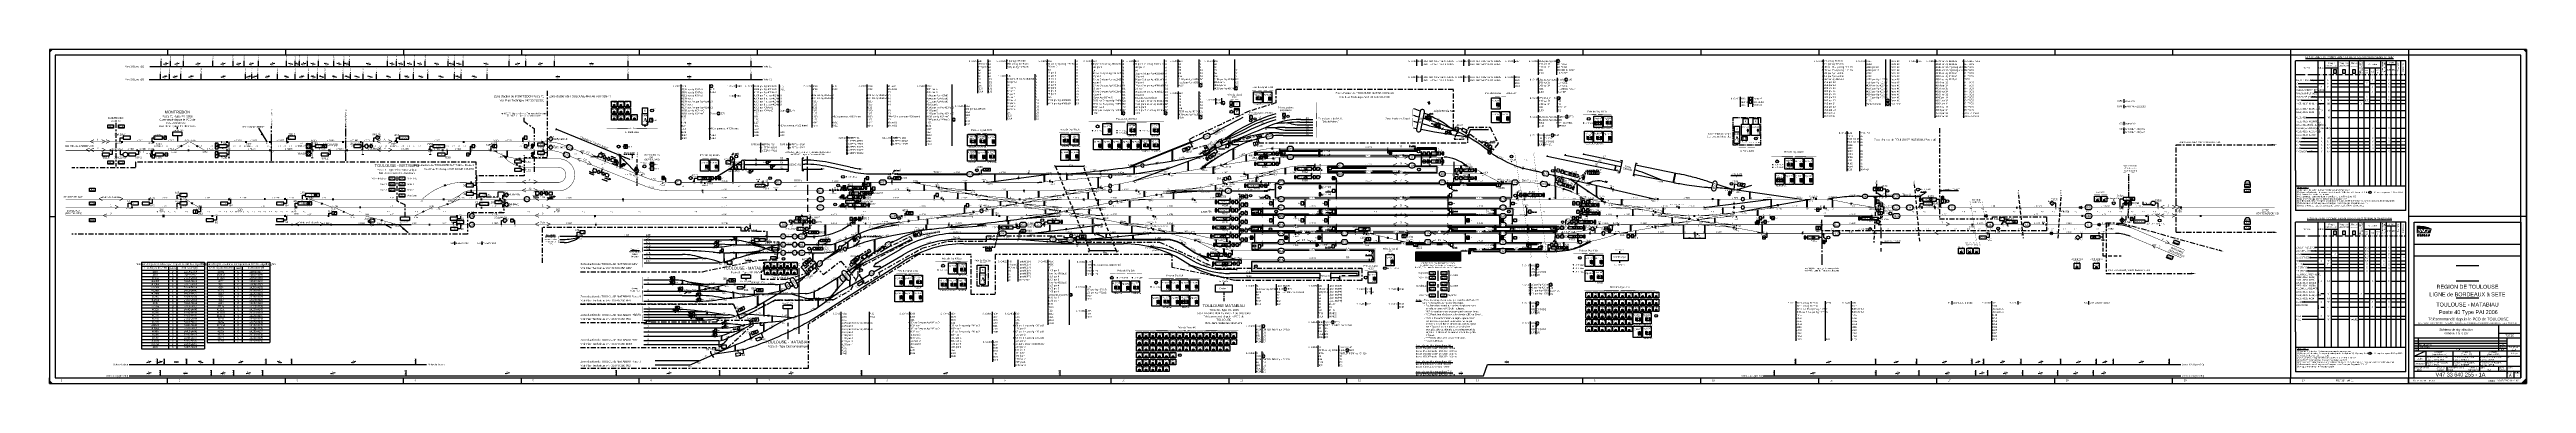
# Model space of a CAD drawing. Header units: metres. Extents: x 0 to 4410, y 0 to 594.
import ezdxf
from ezdxf.enums import TextEntityAlignment as Align

# ---------------------------------------------------------------- set-up
doc = ezdxf.new("R2010")
doc.units = ezdxf.units.M
doc.header["$PDSIZE"] = 1
for name, pattern in [('AXES', [36, 18, -6, 6, -6]), ('AXES2', [28.575, 19.05, -3.175, 3.175, -3.175]), ('AXESX2', [101.6, 63.5, -12.7, 12.7, -12.7]), ('CACHE', [9.525, 6.35, -3.175]), ('CACHE2', [4.7625, 3.175, -1.5875]), ('CONTINU', [5000, 5000, 0]), ('DISCONTINU', [0.75, 0.5, -0.25]), ('POSE', [4.8, 3.2, -1.6])]:
    doc.linetypes.add(name, pattern=pattern)
doc.layers.get('DEFPOINTS').update_dxf_attribs({"linetype": 'CONTINU'})
for name, color, linetype in [('0 - Cadre et cartouche', 7, 'Continuous'), ('7', 7, 'CONTINU'), ('Base GIPPSI', 4, 'Continuous'), ('CART0', 7, 'Continuous'), ('CART7', 7, 'CONTINU'), ('FORMAT', 7, 'Continuous'), ('HACHURES', 7, 'Continuous'), ('Limites de Poste', 7, 'AXES'), ('PRI ES', 7, 'Continuous'), ('PROFIL', 7, 'Continuous'), ('PT', 7, 'Continuous'), ('ptce', 7, 'CONTINU'), ('voies', 7, 'Continuous')]:
    doc.layers.add(name, color=color, linetype=linetype)
doc.layers.add('ATTRIBUTS', color=7, linetype='CONTINU', plot=False)
doc.layers.add('Pk invisible', color=250, linetype='Continuous', plot=False)
doc.styles.add('es_norme', font='es_isocp.shx')
doc.styles.add('FONT', font='com_font.shx', dxfattribs={"width": 0.7})
doc.styles.add('IDEAL', font='SIMPLEX')
doc.styles.add('iso', font='es_isocp.shx')
doc.styles.add('ISO8C1', font='es_isocp.shx')
doc.styles.add('SIMPLEX', font='simplex', dxfattribs={"width": 0.7})
doc.dimstyles.new('ISO-25', dxfattribs={"dimtxt": 2.5, "dimasz": 2.5, "dimexe": 1.25, "dimexo": 0.625, "dimtad": 1, "dimtxsty": 'Standard', "dimcen": 2.5, "dimadec": 0, "dimazin": 0, "dimtfac": 1, "dimtmove": 0, "dimatfit": 3, "dimfxl": 1, "dimarcsym": 0})
doc.dimstyles.get("Standard").update_dxf_attribs({"dimtxt": 0.18, "dimasz": 0.18, "dimexe": 0.18, "dimexo": 0.0625, "dimgap": 0.09, "dimtad": 0, "dimtih": 1, "dimtoh": 1, "dimdec": 4, "dimzin": 0, "dimdsep": 46, "dimtxsty": 'Standard', "dimcen": 0.09, "dimadec": 0, "dimazin": 0, "dimtfac": 1, "dimtdec": 4, "dimtofl": 0, "dimtmove": 0, "dimatfit": 3, "dimfxl": 1, "dimtolj": 1, "dimtzin": 0, "dimarcsym": 0})
pattern_1 = [(0, (-650.5833, -140), (0.5, 1), [0, -1])]
pattern_2 = [(0, (-630, 0), (0.5, 1), [0, -1])]
pattern_3 = [(0, (0, 0), (0.5, 1), [0, -1])]

# ---------------------------------------------------------------- blocks, each defined once
blk = doc.blocks.new('JOINT')
for p, q in [((-0.75, 1.5), (-0.75, -1.5)), ((0.75, 1.5), (0.75, -1.5))]:
    blk.add_line(p, q)
blk = doc.blocks.new('*D56')
at = {"layer": 'DEFPOINTS', "color": 0, "transparency": 16777216}
for p in [(1265.3, 106.4), (1272.1, 106.4), (1272.1, 103.9)]:
    blk.add_point(p, dxfattribs=at)
at = {"layer": 'Pk invisible', "color": 0, "lineweight": -2, "transparency": 16777216}
for p, q in [((1265.3, 106.3), (1265.3, 103.2)), ((1266.1, 103.9), (1271.3, 103.9))]:
    blk.add_line(p, q, dxfattribs=at)
at = {"layer": 'Pk invisible', "color": 0, "transparency": 16777216}
for points in [[(1266.1, 104.1), (1266.1, 103.8), (1265.3, 103.9)], [(1271.3, 104.1), (1271.3, 103.8), (1272.1, 103.9)]]:
    blk.add_solid(points, dxfattribs=at)
at = {"layer": 'Pk invisible', "color": 0, "transparency": 16777216, "insert": (1268.7, 104.9), "char_height": 1.4, "attachment_point": 5, "style": 'SIMPLEX'}
blk.add_mtext('\\A1;{\\Fc:/acad12/fonts/simplex;5m}', dxfattribs=at)
blk = doc.blocks.new('ID')
at = {"linetype": 'Continuous'}
for p, q in [((-2.5, 5.5), (-2.5, 2.5)), ((2.5, 5.5), (-2.5, 5.5)), ((-2.5, 2.5), (0, 2.5)), ((0, 2.5), (2.5, 2.5)), ((0, 0), (0, 2.5)), ((2.5, 2.5), (2.5, 5.5))]:
    blk.add_line(p, q, dxfattribs=at)
at = {"linetype": 'Continuous', "style": 'SIMPLEX', "width": 0.7}
blk.add_attdef('O', text='', height=2, dxfattribs=at).set_placement((0, 4), align=Align.MIDDLE)
blk = doc.blocks.new('TCR')
at = {"linetype": 'Continuous'}
for p, q in [((2.5, 7.5), (-2.5, 7.5)), ((-2.5, 7.5), (-2.5, 2.5)), ((-2.5, 2.5), (0, 2.5)), ((0, 0), (0, 2.5)), ((0, 2.5), (2.5, 2.5)), ((2.5, 2.5), (2.5, 7.5))]:
    blk.add_line(p, q, dxfattribs=at)
for points in [[(-2.5, 7.5), (2.5, 7.5), (-2, 7), (2, 7)], [(-2.5, 2.5), (-2.5, 7.5), (-2, 3), (-2, 7)], [(2.5, 2.5), (-2.5, 2.5), (2, 3), (-2, 3)], [(2.5, 7.5), (2.5, 2.5), (2, 7), (2, 3)]]:
    blk.add_solid(points, dxfattribs=at)
at = {"linetype": 'Continuous', "style": 'SIMPLEX', "width": 0.7}
blk.add_attdef('OO', text='', height=2.5, dxfattribs=at).set_placement((0, 5), align=Align.MIDDLE)
blk = doc.blocks.new('*X20')
at = {"color": 0, "linetype": 'Continuous'}
for p, q in [((200.5, 65.6), (202.4, 67.5)), ((200.5, 66.9), (201.1, 67.5)), ((200.6, 64.5), (203.6, 67.5)), ((201.9, 64.5), (204.9, 67.5)), ((203.1, 64.5), (205.5, 66.9)), ((204.3, 64.5), (205.5, 65.7))]:
    blk.add_line(p, q, dxfattribs=at)
blk = doc.blocks.new('BJ')
at = {"linetype": 'Continuous'}
for p, q in [((2.5, 5.5), (-2.5, 5.5)), ((-2.5, 5.5), (-2.5, 2.5)), ((-2.5, 2.5), (0, 2.5)), ((0, 0), (0, 2.5)), ((0, 2.5), (2.5, 2.5)), ((2.5, 2.5), (2.5, 5.5))]:
    blk.add_line(p, q, dxfattribs=at)
blk.add_blockref('*X20', (-203, -62), dxfattribs=at)
blk = doc.blocks.new('TIVD')
at = {"linetype": 'Continuous'}
for p, q in [((-4, 6.5), (0, 10.5)), ((0, 2.5), (-4, 6.5)), ((0, 10.5), (4, 6.5)), ((4, 6.5), (0, 2.5)), ((0, 0), (0, 2.5))]:
    blk.add_line(p, q, dxfattribs=at)
at = {"linetype": 'Continuous', "style": 'SIMPLEX', "width": 0.7}
blk.add_attdef('OOO', text='', height=2.5, dxfattribs=at).set_placement((0, 6.5), align=Align.MIDDLE)
blk = doc.blocks.new('FLSIG-DR')
at = {"linetype": 'Continuous'}
blk.add_lwpolyline([(2.1, -2.1, 0, 0.8, 0), (1.4, -1.4, 0, 0, 0), (0, 0, 0, 0, 0)], format="xyseb", dxfattribs=at)
blk = doc.blocks.new('TCD')
at = {"linetype": 'Continuous'}
for p, q in [((-2.5, 7.5), (-2.5, 2.5)), ((2.5, 7.5), (-2.5, 7.5)), ((-2.5, 2.5), (0, 2.5)), ((0, 2.5), (2.5, 2.5)), ((0, 0), (0, 2.5)), ((2.5, 2.5), (2.5, 7.5))]:
    blk.add_line(p, q, dxfattribs=at)
at = {"linetype": 'Continuous', "style": 'SIMPLEX', "width": 0.7}
blk.add_attdef('OO', text='', height=2.5, dxfattribs=at).set_placement((0, 5), align=Align.MIDDLE)
blk = doc.blocks.new('TELEPHONE')
blk.add_circle((0, 0), 2.25)
at = {"linetype": 'Continuous', "style": 'FONT', "width": 0.7}
blk.add_attdef('TEXTEG', text='', height=2.5, dxfattribs=at).set_placement((-4, -1), align=Align.RIGHT)
at = {"style": 'FONT', "width": 0.7}
blk.add_attdef('OO', text='', height=2.5, dxfattribs=at).set_placement((0, 0), align=Align.MIDDLE)
at = {"linetype": 'Continuous', "style": 'FONT', "width": 0.7}
blk.add_attdef('TEXTED', (4, -1), '', height=2.5, dxfattribs=at)
blk = doc.blocks.new('PTEAG')
blk.add_line((0, 1.5), (0, -1.5))
blk = doc.blocks.new('tscs')
at = {"linetype": 'CONTINU'}
for p, q in [((-2.5, 7.5), (-2.5, 2.5)), ((2.5, 7.5), (-2.5, 7.5)), ((-2.5, 2.5), (0, 2.5)), ((0, 2.5), (2.5, 2.5)), ((0, 0), (0, 2.5)), ((2.5, 2.5), (2.5, 7.5))]:
    blk.add_line(p, q, dxfattribs=at)
at = {"linetype": 'CONTINU', "const_width": 0.5}
blk.add_lwpolyline([(1, 4), (-1, 6)], dxfattribs=at)
at = {"linetype": 'CONTINU'}
for points in [[(-2.5, 2.5), (-2.5, 7.5), (-2, 3), (-2, 7)], [(-2.5, 7.5), (2.5, 7.5), (-2, 7), (2, 7)], [(2.5, 2.5), (-2.5, 2.5), (2, 3), (-2, 3)], [(2.5, 7.5), (2.5, 2.5), (2, 7), (2, 3)]]:
    blk.add_solid(points, dxfattribs=at)
blk = doc.blocks.new('BAS')
at = {"linetype": 'CACHE', "style": 'ISO8C1'}
blk.add_text('bas', height=2, dxfattribs=at).set_placement((0, 0))
blk = doc.blocks.new('CHEVPH')
for p, q in [((-2, 6.5), (-2, 2.5)), ((2, 6.5), (-2, 6.5)), ((-2, 2.5), (0, 2.5)), ((0, 2.5), (2, 2.5)), ((0, 0), (0, 2.5)), ((2, 2.5), (2, 6.5))]:
    blk.add_line(p, q)
at = {"const_width": 0.5}
blk.add_lwpolyline([(-1.5, 3.5), (0, 5.5), (1.5, 3.5)], dxfattribs=at)
blk = doc.blocks.new('COMEXG')
at = {"linetype": 'CONTINU'}
for p, q in [((10, 10), (0, 10)), ((0, 10), (0, 0)), ((0, 0), (10, 0)), ((10, 0), (10, 10))]:
    blk.add_line(p, q, dxfattribs=at)
at = {"linetype": 'CONTINU', "const_width": 0.5}
blk.add_lwpolyline([(6.5, 7), (3.5, 3)], dxfattribs=at)
at = {"linetype": 'CONTINU', "const_width": 1}
blk.add_lwpolyline([(4.5, 5, 1), (5.5, 5, 1)], format="xyb", close=True, dxfattribs=at)
at = {"linetype": 'CONTINU', "style": 'SIMPLEX', "width": 0.7}
blk.add_attdef('O', (0.6, 0.4), '', height=1.8, dxfattribs=at)
blk.add_attdef('NOM', text='', height=2, dxfattribs=at).set_placement((5, 7.5), align=Align.CENTER)
blk.add_attdef('O', text='', height=1.8, dxfattribs=at).set_placement((9.6, 0.4), align=Align.RIGHT)
blk = doc.blocks.new('CONTROLE')
for p, q in [((0, 0), (0, 10)), ((0, 10), (10, 10)), ((10, 0), (0, 0)), ((10, 10), (10, 0))]:
    blk.add_line(p, q)
at = {"style": 'ISO8C1'}
blk.add_attdef('K', text='', height=2.5, dxfattribs=at).set_placement((5, 5), align=Align.MIDDLE)
blk = doc.blocks.new('cap2c')
at = {"linetype": 'CONTINU'}
for p, q in [((-10, 5.5), (-10, 11)), ((-1, 5.5), (-10, 5.5)), ((-1, 11), (-1, 5.5))]:
    blk.add_line(p, q, dxfattribs=at)
at = {"linetype": 'CONTINU', "const_width": 0.5}
blk.add_lwpolyline([(-0.5, 11), (-10.5, 11)], dxfattribs=at)
blk = doc.blocks.new('com1c')
at = {"linetype": 'CONTINU'}
for p, q in [((0, 0), (0, 20)), ((0, 20), (15, 20)), ((15, 0), (0, 0)), ((11, 7.9), (11, 6.1)), ((11, 6.1), (12, 6.1)), ((12, 6.1), (12, 7.9)), ((15, 20), (15, 0))]:
    blk.add_line(p, q, dxfattribs=at)
blk.add_arc((11.5, 9.1), 1.25, 293.5782, 246.4218, dxfattribs=at)
at = {"linetype": 'CONTINU', "style": 'es_norme'}
for tag, height, p in [('C000', 2.5, (7.5, 13.7)), ('000', 2, (11.5, 2))]:
    blk.add_attdef(tag, text='', height=height, dxfattribs=at).set_placement(p, align=Align.CENTER)
blk = doc.blocks.new('cap1c')
at = {"linetype": 'CONTINU'}
for p, q in [((-6, 11), (-6, 5.5)), ((-6, 5.5), (-1, 5.5)), ((-1, 5.5), (-1, 11))]:
    blk.add_line(p, q, dxfattribs=at)
at = {"linetype": 'CONTINU', "const_width": 0.5}
blk.add_lwpolyline([(-0.5, 11), (-6.5, 11)], dxfattribs=at)
blk = doc.blocks.new('CLEP')
for points in [[(-1.1, 0.6), (1.1, 0.6), (-1.3, 0), (1.3, 0)], [(-1.3, 0), (1.3, 0), (-1.1, -0.6), (1.1, -0.6)], [(-0.6, 1.1), (0.6, 1.1), (-1.1, 0.6), (1.1, 0.6)], [(0, 1.3), (0, 1.3), (-0.6, 1.1), (0.6, 1.1)], [(-1.1, -0.6), (1.1, -0.6), (-0.6, -1.1), (0.6, -1.1)], [(-0.6, -1.1), (0.6, -1.1), (-0.5, -1.1), (0.5, -1.1)], [(-0.5, -1.1), (0.5, -1.1), (-0.5, -3), (0.5, -3)]]:
    blk.add_solid(points)
blk = doc.blocks.new('TEL')
blk.add_circle((0, 0), 2.5)
at = {"linetype": 'Continuous', "style": 'ISO8C1'}
blk.add_attdef('TEXTEG', text='', height=2.5, dxfattribs=at).set_placement((-4, -1), align=Align.RIGHT)
at = {"style": 'ISO8C1'}
blk.add_attdef('OO', text='', height=2.5, dxfattribs=at).set_placement((0, 0), align=Align.MIDDLE)
at = {"linetype": 'Continuous', "style": 'ISO8C1'}
blk.add_attdef('TEXTED', (4, -1), '', height=2.5, dxfattribs=at)
blk = doc.blocks.new('TDRI')
at = {"linetype": 'Continuous'}
for points in [[(0, 0.4), (1.5, 0.4), (2.5, 2.4)], [(0, -1), (1.5, -1), (0, 0.4), (1.5, 0.4)], [(-1, -2.3), (1.5, -2.3), (-1, -1), (1.5, -1)]]:
    blk.add_solid(points, dxfattribs=at)
blk = doc.blocks.new('tecs')
at = {"linetype": 'CONTINU'}
blk.add_line((0, 0), (2, 0), dxfattribs=at)
at = {"linetype": 'CONTINU', "const_width": 0.5}
blk.add_lwpolyline([(2, 2.25), (6.5, 2.25), (6.5, -2.25), (2, -2.25)], close=True, dxfattribs=at)
blk.add_lwpolyline([(3.25, 1), (5.25, -1)], dxfattribs=at)
blk = doc.blocks.new('MTIV')
at = {"linetype": 'Continuous'}
blk.add_line((0, 0), (0, 1.75), dxfattribs=at)
blk.add_circle((0, 2.5), 0.75, dxfattribs=at)
blk = doc.blocks.new('PAGED')
at = {"linetype": 'Continuous'}
blk.add_solid([(0, 0), (4, 0), (0, -2), (4, -2)], dxfattribs=at)
blk = doc.blocks.new('CHEVPB')
for p, q in [((0, 6.5), (-2, 6.5)), ((-2, 6.5), (-2, 2.5)), ((-2, 2.5), (2, 2.5)), ((2, 6.5), (0, 6.5)), ((0, 0), (0, 2.5)), ((2, 2.5), (2, 6.5))]:
    blk.add_line(p, q)
at = {"const_width": 0.5}
blk.add_lwpolyline([(1.5, 5.5), (0, 3.5), (-1.5, 5.5)], dxfattribs=at)
blk = doc.blocks.new('*U47', base_point=(5107.4, 2351.7))
at = {"linetype": 'Continuous'}
for p, q in [((5110.6, 2351.7), (5110.6, 2374.8)), ((5111.4, 2351.7), (5111.4, 2374.8))]:
    blk.add_line(p, q, dxfattribs=at)
blk = doc.blocks.new('TXVIT')
for p, q in [((-5, 0), (-5, 6)), ((-5, 6), (5, 6)), ((5, 0), (-5, 0)), ((-4.4, 1.1), (3.9, 1.1)), ((5, 6), (5, 0))]:
    blk.add_line(p, q)
at = {"style": 'IDEAL'}
for tag, p in [('<', (-4.4, 0.3)), ('>', (2.4, 0.3))]:
    blk.add_attdef(tag, p, '', height=2, dxfattribs=at)
at = {"style": 'es_norme'}
blk.add_attdef('000', text='', height=3, dxfattribs=at).set_placement((-0.2, 2.4), align=Align.CENTER)
blk = doc.blocks.new('nzone')
at = {"style": 'es_norme'}
blk.add_text('z', height=2.5, dxfattribs=at).set_placement((-1.8, 1.4))
blk.add_attdef('ZONE', (1.3, 1.4), '', height=2.5, dxfattribs=at)
blk = doc.blocks.new('vcm')
at = {"linetype": 'Continuous'}
for p, q in [((0, 0), (0, 20)), ((0, 20), (10, 20)), ((0, 0), (10, 0)), ((10, 0), (10, 20))]:
    blk.add_line(p, q, dxfattribs=at)
for p, q in [((5, 11), (5.7, 9.2)), ((6.1, 8.5), (6.6, 7.2)), ((6.9, 6.6), (7.5, 5))]:
    blk.add_line(p, q)
at = {"const_width": 0.7}
blk.add_lwpolyline([(5, 11), (2.5, 5)], dxfattribs=at)
at = {"const_width": 1}
blk.add_lwpolyline([(4.5, 11, 1), (5.5, 11, 1)], format="xyb", close=True, dxfattribs=at)
at = {"linetype": 'Continuous', "style": 'es_norme'}
blk.add_attdef('AU000', text='', height=2.5, dxfattribs=at).set_placement((5, 15.1), align=Align.CENTER)
at = {"linetype": 'DISCONTINU', "style": 'es_norme'}
for tag, p in [('G', (2.3, 1.3)), ('D', (7.7, 1.3))]:
    blk.add_attdef(tag, text='', height=2.5, dxfattribs=at).set_placement(p, align=Align.CENTER)
blk = doc.blocks.new('kdamc')
at = {"linetype": 'CONTINU'}
for p, q in [((-5, 10), (-5, 0)), ((-5, 10), (5, 10)), ((-5, 0), (5, 0)), ((5, 0), (5, 10))]:
    blk.add_line(p, q, dxfattribs=at)
at = {"linetype": 'CONTINU', "style": 'es_norme'}
blk.add_text('K', height=3.5, dxfattribs=at).set_placement((0, 5), align=Align.MIDDLE)
blk = doc.blocks.new('van')
at = {"linetype": 'Continuous'}
for p, q in [((3.5, 0), (3.5, -2)), ((6.5, 0), (6.5, -2)), ((3.5, -2), (6.5, -2))]:
    blk.add_line(p, q, dxfattribs=at)
blk = doc.blocks.new('lev')
at = {"linetype": 'CONTINU', "const_width": 0.15}
for points in [[(-2.5, 0), (1, 0)], [(1, 1), (1, -1)]]:
    blk.add_lwpolyline(points, dxfattribs=at)
blk = doc.blocks.new('CLEV')
at = {"linetype": 'Continuous'}
for p, q in [((-0.5, -1.1), (-0.5, -3)), ((-0.5, -3), (0.5, -3)), ((0.5, -3), (0.5, -1.1))]:
    blk.add_line(p, q, dxfattribs=at)
blk.add_arc((0, 0), 1.25, 293.5782, 246.4218, dxfattribs=at)
blk = doc.blocks.new('PDI_')
at = {"linetype": 'AXES'}
blk.add_line((0, 2.8), (0, 0.5), dxfattribs=at)
at = {"const_width": 0.5}
blk.add_lwpolyline([(-1.4, 1.8, 1), (-0.9, 1.8, 1)], format="xyb", close=True, dxfattribs=at)
blk.add_solid([(-1.1, 2.3), (0.9, 2.3), (-0.6, 1.9), (1.3, 1.9)])
at = {"style": 'ISO8C1'}
blk.add_attdef('TYPE', text='', height=2.5, dxfattribs=at).set_placement((-3.5, 1.1), align=Align.RIGHT)
blk.add_attdef('XX', text='', height=2, dxfattribs=at).set_placement((-0.1, 4.2), align=Align.CENTER)
blk = doc.blocks.new('KILOM')
at = {"const_width": 1}
blk.add_lwpolyline([(-0.5, 0, 1), (0.5, 0, 1)], format="xyb", close=True, dxfattribs=at)
at = {"color": 7, "linetype": 'Continuous', "style": 'es_norme'}
blk.add_attdef('KM', (2.4, -1.3), '', height=3, dxfattribs=at)
at = {"layer": 'ATTRIBUTS', "linetype": 'Continuous', "style": 'es_norme'}
blk.add_attdef('KDREEL', (2.3, 2.3), '', height=3, dxfattribs=at)
blk = doc.blocks.new('HM')
at = {"const_width": 0.6}
blk.add_lwpolyline([(-0.3, 0, 1), (0.3, 0, 1)], format="xyb", close=True, dxfattribs=at)
at = {"color": 7, "linetype": 'Continuous', "style": 'es_norme', "flags": 1}
blk.add_attdef('KI', (2, 1.8), '', height=2, dxfattribs=at)
at = {"linetype": 'Continuous', "style": 'es_norme'}
blk.add_attdef('HM', (2, -0.8), '', height=2, dxfattribs=at)
blk = doc.blocks.new('FIXE')
at = {"linetype": 'CACHE', "style": 'ISO8C1'}
blk.add_text('fixe', height=2, dxfattribs=at).set_placement((0, 0))
blk = doc.blocks.new('TIVB')
at = {"linetype": 'Continuous'}
for p, q in [((-3, 7.5), (3, 7.5)), ((-3, 5.5), (-3, 7.5)), ((0, 2.5), (0, 0)), ((3, 7.5), (3, 5.5))]:
    blk.add_line(p, q, dxfattribs=at)
blk.add_arc((0, 5.5), 3, 180, 0, dxfattribs=at)
at = {"linetype": 'Continuous', "style": 'SIMPLEX', "width": 0.7}
blk.add_attdef('OOO', text='', height=2.5, dxfattribs=at).set_placement((0, 5.5), align=Align.MIDDLE)
blk = doc.blocks.new('REF')
at = {"linetype": 'CACHE', "style": 'FONT', "width": 0.7}
blk.add_text('réf.', height=2, dxfattribs=at).set_placement((0, 0))
blk = doc.blocks.new('LUM')
at = {"linetype": 'CACHE', "style": 'ISO8C1'}
blk.add_text('lum.', height=2, dxfattribs=at).set_placement((0, 0))
blk = doc.blocks.new('no_voie')
at = {"layer": 'PT', "linetype": 'Continuous', "style": 'es_norme'}
blk.add_attdef('<', text='', height=10, dxfattribs=at).set_placement((-6.2, 1), align=Align.MIDDLE_RIGHT)
blk.add_attdef('V', text='', height=3.5, dxfattribs=at).set_placement((0, 2.1), align=Align.CENTER)
blk.add_attdef('>', text='', height=10, dxfattribs=at).set_placement((6.2, 1), align=Align.MIDDLE_LEFT)
blk = doc.blocks.new('sn')
for p, q in [((-2.2, 8.5), (-2.2, 3.5)), ((2.8, 8.5), (-2.2, 8.5)), ((-2.2, 3.5), (2.8, 3.5)), ((2.8, 3.5), (2.8, 8.5))]:
    blk.add_line(p, q)
at = {"const_width": 0.25}
blk.add_lwpolyline([(2.7, 0, 1), (2.9, 0, 1)], format="xyb", close=True, dxfattribs=at)
blk.add_circle((0, 0), 2)
blk.add_arc((-0.9, 0), 3.7, 359.9412, 71.0658)
at = {"style": 'es_norme'}
blk.add_attdef('SN', text='', height=2.5, dxfattribs=at).set_placement((0.3, 6), align=Align.MIDDLE)
blk = doc.blocks.new('tld')
at = {"linetype": 'CONTINU'}
for p, q in [((-3, 5.5), (-3, 2.5)), ((3, 5.5), (-3, 5.5)), ((-3, 2.5), (0, 2.5)), ((-1.5, 2.5), (-1.5, 5.5)), ((0, 2.5), (0, 5.5)), ((0, 0), (0, 2.5)), ((0, 2.5), (3, 2.5)), ((1.5, 2.5), (1.5, 5.5)), ((3, 2.5), (3, 5.5))]:
    blk.add_line(p, q, dxfattribs=at)
blk = doc.blocks.new('*U75', base_point=(3008.1, 482.4))
at = {"color": 0, "linetype": 'Continuous'}
blk.add_line((2982.5, 486.9), (2982.5, 459.3), dxfattribs=at)
at = {"color": 0, "linetype": 'Continuous', "style": 'es_norme'}
for s, p in [('4127', (2987.4, 483.9)), ('4123', (2987.4, 473.1)), ('4103', (2987.6, 478.5)), ('4042', (2988, 467.7)), ('4040', (2988.1, 462.3))]:
    blk.add_text(s, height=3, dxfattribs=at).set_placement(p, align=Align.MIDDLE)
blk = doc.blocks.new('cap3c')
at = {"linetype": 'CONTINU'}
for p, q in [((-14, 11), (-14, 5.5)), ((-14, 5.5), (-1, 5.5)), ((-1, 5.5), (-1, 11))]:
    blk.add_line(p, q, dxfattribs=at)
at = {"linetype": 'CONTINU', "const_width": 0.5}
blk.add_lwpolyline([(-14.5, 11), (-0.5, 11)], dxfattribs=at)
blk = doc.blocks.new('zep')
for p, q in [((0, 10), (10, 10)), ((0, 0), (0, 10)), ((10, 0), (0, 0)), ((10, 10), (10, 0))]:
    blk.add_line(p, q)
at = {"linetype": 'CONTINU'}
blk.add_lwpolyline([(6.4, 2.7), (5, 4.1), (3.6, 2.7), (5, 1.3)], close=True, dxfattribs=at)
blk.add_circle((5, 2.7), 1.39, dxfattribs=at)
at = {"linetype": 'CONTINU', "style": 'ISO8C1', "width": 0.7}
blk.add_attdef('1L', text='', height=2.5, dxfattribs=at).set_placement((5, 6.3), align=Align.CENTER)
blk = doc.blocks.new('DECLIV1')
blk.add_line((-3.9, -1), (3.9, 1))
at = {"color": 0, "linetype": 'Continuous', "style": 'ISO8C1'}
for tag, p in [('DECLI', (0, 2)), ('DISTANCE', (0, -2))]:
    blk.add_attdef(tag, text='', height=1.8, dxfattribs=at).set_placement(p, align=Align.MIDDLE)
at = {"linetype": 'CONTINU', "style": 'ISO8C1', "flags": 1}
blk.add_attdef('PK', text='', height=1.8, dxfattribs=at).set_placement((0, 6.4), align=Align.MIDDLE)
blk = doc.blocks.new('DECLIV0')
blk.add_line((-3.6, 0), (3.6, 0))
at = {"linetype": 'CONTINU', "style": 'ISO8C1'}
for tag, p in [('DECLI', (0, 2)), ('DISTANCE', (0, -2))]:
    blk.add_attdef(tag, text='', height=1.8, dxfattribs=at).set_placement(p, align=Align.MIDDLE)
at = {"linetype": 'CONTINU', "style": 'ISO8C1', "flags": 1}
blk.add_attdef('PK', text='', height=1.8, dxfattribs=at).set_placement((0, 6.4), align=Align.MIDDLE)
blk = doc.blocks.new('DECLIV-1')
blk.add_line((-3.9, 1), (3.9, -1))
at = {"linetype": 'CONTINU', "style": 'ISO8C1'}
for tag, p in [('DECLI', (0, 2)), ('DISTANCE', (0, -2))]:
    blk.add_attdef(tag, text='', height=1.8, dxfattribs=at).set_placement(p, align=Align.MIDDLE)
at = {"linetype": 'CONTINU', "style": 'ISO8C1', "flags": 1}
blk.add_attdef('PK', text='', height=1.8, dxfattribs=at).set_placement((0, 6.4), align=Align.MIDDLE)
blk = doc.blocks.new('TYVIT')
for p, q in [((-4.8, 7.3), (-4.8, 6)), ((-4.8, 0), (-4.8, 6)), ((-4.8, 6), (5.2, 6)), ((5.2, 0), (-4.8, 0)), ((-4.2, 1.1), (4.1, 1.1)), ((5.2, 7.3), (5.2, 6)), ((5.2, 6), (5.2, 0))]:
    blk.add_line(p, q)
blk.add_arc((0.2, 7.3), 5, 0, 180)
at = {"style": 'es_norme'}
for tag, p in [('<', (-4.5, -0.1)), ('>', (2.4, -0.1))]:
    blk.add_attdef(tag, p, '', height=3, dxfattribs=at)
for p in [(0, 6.9), (0, 2.4)]:
    blk.add_attdef('000', text='', height=3, dxfattribs=at).set_placement(p, align=Align.CENTER)
blk = doc.blocks.new('*U91', base_point=(2639, 812.7))
at = {"linetype": 'Continuous'}
for p, q in [((2638.6, 799.8), (2638.6, 812.8)), ((2639.4, 799.9), (2639.4, 812.8))]:
    blk.add_line(p, q, dxfattribs=at)
blk = doc.blocks.new('*U92', base_point=(2880.5, 814.2))
at = {"linetype": 'Continuous'}
for p, q in [((2880.1, 814.2), (2880.1, 827.4)), ((2880.9, 814.2), (2880.9, 827.5))]:
    blk.add_line(p, q, dxfattribs=at)
blk = doc.blocks.new('*U93', base_point=(2948.5, 837.5))
at = {"linetype": 'Continuous'}
for p, q in [((2948.1, 837.4), (2948.1, 856.7)), ((2948.9, 837.5), (2948.9, 857))]:
    blk.add_line(p, q, dxfattribs=at)
blk = doc.blocks.new('*U94', base_point=(2580.5, 799.2))
at = {"linetype": 'Continuous'}
for p, q in [((2580.1, 785.8), (2580.1, 799.3)), ((2580.9, 785.8), (2580.9, 799.3))]:
    blk.add_line(p, q, dxfattribs=at)
blk = doc.blocks.new('*U95', base_point=(2506.5, 784.2))
at = {"linetype": 'Continuous'}
for p, q in [((2506.1, 784.2), (2506.1, 795.1)), ((2506.9, 784.2), (2506.9, 794.9))]:
    blk.add_line(p, q, dxfattribs=at)
blk = doc.blocks.new('*U96', base_point=(2720.5, 812.7))
at = {"linetype": 'Continuous'}
for p, q in [((2720.1, 812.6), (2720.1, 812.7)), ((2720.9, 812.7), (2720.9, 812.8))]:
    blk.add_line(p, q, dxfattribs=at)
blk = doc.blocks.new('*U97', base_point=(2566.5, 780.5))
at = {"linetype": 'Continuous'}
for p, q in [((2566.1, 769.2), (2566.1, 780.6)), ((2566.9, 769.2), (2566.9, 780.5))]:
    blk.add_line(p, q, dxfattribs=at)
blk = doc.blocks.new('*U98', base_point=(2654.5, 771))
at = {"linetype": 'Continuous'}
for p, q in [((2654.1, 771), (2654.1, 784.2)), ((2654.9, 770.9), (2654.9, 784.2))]:
    blk.add_line(p, q, dxfattribs=at)
blk = doc.blocks.new('*U99', base_point=(2710.5, 772.2))
at = {"linetype": 'Continuous'}
for p, q in [((2710.1, 772.1), (2710.1, 784.2)), ((2710.9, 772.2), (2710.9, 784.2))]:
    blk.add_line(p, q, dxfattribs=at)
blk = doc.blocks.new('*U100', base_point=(2798.5, 769.2))
at = {"linetype": 'Continuous'}
for p, q in [((2798.1, 769.2), (2798.1, 781.9)), ((2798.9, 769.2), (2798.9, 782))]:
    blk.add_line(p, q, dxfattribs=at)
blk = doc.blocks.new('*U101', base_point=(2816.5, 789.4))
at = {"linetype": 'Continuous'}
for p, q in [((2816.1, 789.3), (2816.1, 808.5)), ((2816.9, 789.4), (2816.9, 808.6))]:
    blk.add_line(p, q, dxfattribs=at)
blk = doc.blocks.new('*U102', base_point=(2854.5, 784.2))
at = {"linetype": 'Continuous'}
for p, q in [((2854.1, 784.2), (2854.1, 796.5)), ((2854.9, 784.2), (2854.9, 796.7))]:
    blk.add_line(p, q, dxfattribs=at)
blk = doc.blocks.new('*U103', base_point=(2898.5, 784.2))
at = {"linetype": 'Continuous'}
for p, q in [((2898.1, 773.4), (2898.1, 784.2)), ((2898.9, 773.5), (2898.9, 784.2))]:
    blk.add_line(p, q, dxfattribs=at)
blk = doc.blocks.new('*U104', base_point=(2816.5, 759))
at = {"linetype": 'Continuous'}
for p, q in [((2816.1, 758.9), (2816.1, 769.2)), ((2816.9, 759.1), (2816.9, 769.2))]:
    blk.add_line(p, q, dxfattribs=at)
blk = doc.blocks.new('*U105', base_point=(2642.5, 765.7))
at = {"linetype": 'Continuous'}
for p, q in [((2642.1, 757.8), (2642.1, 765.7)), ((2642.9, 757.9), (2642.9, 765.6))]:
    blk.add_line(p, q, dxfattribs=at)
blk = doc.blocks.new('*U106', base_point=(2720.5, 766.4))
at = {"linetype": 'Continuous'}
for p, q in [((2720.1, 757.6), (2720.1, 766.4)), ((2720.9, 757.5), (2720.9, 766.5))]:
    blk.add_line(p, q, dxfattribs=at)
blk = doc.blocks.new('*U107', base_point=(2976.5, 836.8))
at = {"linetype": 'Continuous'}
for p, q in [((2976.1, 819.6), (2976.1, 836.7)), ((2976.9, 819.8), (2976.9, 837))]:
    blk.add_line(p, q, dxfattribs=at)
blk = doc.blocks.new('*U108', base_point=(2760.5, 814.2))
at = {"linetype": 'Continuous'}
for p, q in [((2760.1, 803.5), (2760.1, 814.3)), ((2760.9, 803.6), (2760.9, 814.3))]:
    blk.add_line(p, q, dxfattribs=at)
blk = doc.blocks.new('*U109', base_point=(2872.5, 766.9))
at = {"linetype": 'Continuous'}
for p, q in [((2872.1, 754.5), (2872.1, 766.9)), ((2872.9, 754.5), (2872.9, 766.9))]:
    blk.add_line(p, q, dxfattribs=at)
blk = doc.blocks.new('*U110', base_point=(2950.5, 780.8))
at = {"linetype": 'Continuous'}
for p, q in [((2950.1, 769.2), (2950.1, 780.8)), ((2950.9, 769.2), (2950.9, 780.8))]:
    blk.add_line(p, q, dxfattribs=at)
blk = doc.blocks.new('*U111', base_point=(2872.5, 739.5))
at = {"linetype": 'Continuous'}
for p, q in [((2872.1, 726.2), (2872.1, 739.5)), ((2872.9, 726.1), (2872.9, 739.5))]:
    blk.add_line(p, q, dxfattribs=at)
blk = doc.blocks.new('*U112', base_point=(2800.5, 742))
at = {"linetype": 'Continuous'}
for p, q in [((2800.1, 742), (2800.1, 752)), ((2800.9, 742), (2800.9, 752))]:
    blk.add_line(p, q, dxfattribs=at)
blk = doc.blocks.new('*U113', base_point=(2628.5, 752.3))
at = {"linetype": 'Continuous'}
for p, q in [((2628.1, 739.5), (2628.1, 752.3)), ((2628.9, 739.5), (2628.9, 752.4))]:
    blk.add_line(p, q, dxfattribs=at)
blk = doc.blocks.new('*U114', base_point=(2654.5, 739.5))
at = {"linetype": 'Continuous'}
for p, q in [((2654.1, 739.5), (2654.1, 739.5)), ((2654.9, 739.5), (2654.9, 739.5))]:
    blk.add_line(p, q, dxfattribs=at)
blk = doc.blocks.new('*U115', base_point=(2654.5, 739.5))
at = {"linetype": 'Continuous'}
for p, q in [((2654.1, 731.3), (2654.1, 739.5)), ((2654.9, 731.4), (2654.9, 739.5))]:
    blk.add_line(p, q, dxfattribs=at)
blk = doc.blocks.new('*U116', base_point=(2578.5, 754.5))
at = {"linetype": 'Continuous'}
for p, q in [((2578.1, 744.4), (2578.1, 754.5)), ((2578.9, 744.5), (2578.9, 754.5))]:
    blk.add_line(p, q, dxfattribs=at)
blk = doc.blocks.new('*U120', base_point=(2656.5, 731.6))
at = {"linetype": 'Continuous'}
for p, q in [((2656.1, 724), (2656.1, 731.5)), ((2656.9, 724), (2656.9, 731.6))]:
    blk.add_line(p, q, dxfattribs=at)
blk = doc.blocks.new('*U121', base_point=(2948.5, 711.8))
at = {"linetype": 'Continuous'}
for p, q in [((2948.1, 711.8), (2948.1, 724)), ((2948.9, 711.7), (2948.9, 724))]:
    blk.add_line(p, q, dxfattribs=at)
blk = doc.blocks.new('*U122', base_point=(2806.5, 724))
at = {"linetype": 'Continuous'}
for p, q in [((2806.1, 724), (2806.1, 734.9)), ((2806.9, 724), (2806.9, 734.8))]:
    blk.add_line(p, q, dxfattribs=at)
blk = doc.blocks.new('*U123', base_point=(2806.5, 721.8))
at = {"linetype": 'Continuous'}
for p, q in [((2806.1, 708), (2806.1, 721.8)), ((2806.9, 708), (2806.9, 721.9))]:
    blk.add_line(p, q, dxfattribs=at)
blk = doc.blocks.new('*U124', base_point=(2730.5, 712.4))
at = {"linetype": 'Continuous'}
for p, q in [((2730.1, 712.4), (2730.1, 724)), ((2730.9, 712.5), (2730.9, 724))]:
    blk.add_line(p, q, dxfattribs=at)
blk = doc.blocks.new('*U125', base_point=(2830.5, 701))
at = {"linetype": 'Continuous'}
for p, q in [((2830.1, 701), (2830.1, 708)), ((2830.9, 701.1), (2830.9, 708))]:
    blk.add_line(p, q, dxfattribs=at)
blk = doc.blocks.new('*U126', base_point=(2876.5, 708))
at = {"linetype": 'Continuous'}
for p, q in [((2876.1, 708), (2876.1, 721.6)), ((2876.9, 708), (2876.9, 721.5))]:
    blk.add_line(p, q, dxfattribs=at)
blk = doc.blocks.new('pdip1_')
at = {"linetype": 'AXES'}
blk.add_line((0, 2.8), (0, 0.5), dxfattribs=at)
at = {"linetype": 'Continuous', "const_width": 0.5}
blk.add_lwpolyline([(-2.3, 1.9), (2.3, 1.9)], dxfattribs=at)
at = {"const_width": 0.5}
blk.add_lwpolyline([(-0.2, 1.7, 1), (0.2, 1.7, 1)], format="xyb", close=True, dxfattribs=at)
at = {"style": 'es_norme'}
blk.add_attdef('TYPE', text='', height=2.5, dxfattribs=at).set_placement((-3.7, 0.6), align=Align.RIGHT)
blk.add_attdef('XX', text='', height=2, dxfattribs=at).set_placement((0, 3.7), align=Align.CENTER)
blk = doc.blocks.new('*U127', base_point=(2878.5, 697.9))
at = {"linetype": 'Continuous'}
for p, q in [((2878.1, 697.9), (2878.1, 705.4)), ((2878.9, 697.9), (2878.9, 705.5))]:
    blk.add_line(p, q, dxfattribs=at)
blk = doc.blocks.new('*U130', base_point=(3443.5, 759.3))
at = {"linetype": 'Continuous'}
for p, q in [((3443.1, 759.4), (3443.1, 769.5)), ((3443.9, 759.3), (3443.9, 769.5))]:
    blk.add_line(p, q, dxfattribs=at)
blk = doc.blocks.new('*U131', base_point=(3615.5, 757.7))
at = {"linetype": 'Continuous'}
for p, q in [((3615.1, 757.7), (3615.1, 769.5)), ((3615.9, 757.8), (3615.9, 769.5))]:
    blk.add_line(p, q, dxfattribs=at)
blk = doc.blocks.new('*U132', base_point=(3773.5, 768.4))
at = {"linetype": 'Continuous'}
for p, q in [((3773.1, 754.5), (3773.1, 768.4)), ((3773.9, 754.5), (3773.9, 768.5))]:
    blk.add_line(p, q, dxfattribs=at)
blk = doc.blocks.new('*U133', base_point=(3671.5, 769.5))
at = {"linetype": 'Continuous'}
for p, q in [((3671.1, 769.5), (3671.1, 782.5)), ((3671.9, 769.5), (3671.9, 782.4))]:
    blk.add_line(p, q, dxfattribs=at)
blk = doc.blocks.new('*U134', base_point=(3609.5, 727.6))
at = {"linetype": 'Continuous'}
for p, q in [((3609.1, 727.6), (3609.1, 735.9)), ((3609.9, 727.5), (3609.9, 736))]:
    blk.add_line(p, q, dxfattribs=at)
blk = doc.blocks.new('*U135', base_point=(3533.5, 726.8))
at = {"linetype": 'Continuous'}
for p, q in [((3533.1, 726.7), (3533.1, 737)), ((3533.9, 726.8), (3533.9, 736.9))]:
    blk.add_line(p, q, dxfattribs=at)
blk = doc.blocks.new('*U136', base_point=(3459.5, 712))
at = {"linetype": 'Continuous'}
for p, q in [((3459.1, 711.9), (3459.1, 724)), ((3459.9, 712.1), (3459.9, 724))]:
    blk.add_line(p, q, dxfattribs=at)
blk = doc.blocks.new('*U137', base_point=(3693.5, 724))
at = {"linetype": 'Continuous'}
for p, q in [((3693.1, 709.7), (3693.1, 724)), ((3693.9, 709.6), (3693.9, 724))]:
    blk.add_line(p, q, dxfattribs=at)
blk = doc.blocks.new('*U138', base_point=(3685.5, 739.5))
at = {"linetype": 'Continuous'}
for p, q in [((3685.1, 739.5), (3685.1, 750.4)), ((3685.9, 739.5), (3685.9, 750.5))]:
    blk.add_line(p, q, dxfattribs=at)
blk = doc.blocks.new('*U139', base_point=(3553.5, 723.3))
at = {"linetype": 'Continuous'}
for p, q in [((3553.1, 708.6), (3553.1, 723.3)), ((3553.9, 708.6), (3553.9, 723.4))]:
    blk.add_line(p, q, dxfattribs=at)
blk = doc.blocks.new('*U140', base_point=(3591.5, 723.1))
at = {"linetype": 'Continuous'}
for p, q in [((3591.1, 708.6), (3591.1, 723.1)), ((3591.9, 708.6), (3591.9, 723.1))]:
    blk.add_line(p, q, dxfattribs=at)
blk = doc.blocks.new('*U141', base_point=(3463.5, 751.5))
at = {"linetype": 'Continuous'}
for p, q in [((3463.1, 739.5), (3463.1, 751.6)), ((3463.9, 739.5), (3463.9, 751.5))]:
    blk.add_line(p, q, dxfattribs=at)
blk = doc.blocks.new('*U142', base_point=(3517.5, 743.4))
at = {"linetype": 'Continuous'}
for p, q in [((3517.1, 743.5), (3517.1, 754.5)), ((3517.9, 743.3), (3517.9, 754.5))]:
    blk.add_line(p, q, dxfattribs=at)
blk = doc.blocks.new('*U143', base_point=(3623.5, 743.3))
at = {"linetype": 'Continuous'}
for p, q in [((3623.1, 743.3), (3623.1, 754.5)), ((3623.9, 743.4), (3623.9, 754.5))]:
    blk.add_line(p, q, dxfattribs=at)
blk = doc.blocks.new('*U144', base_point=(4269.3, 572))
at = {"color": 0, "linetype": 'Continuous'}
blk.add_line((4283.5, 576.5), (4283.5, 570.5), dxfattribs=at)
at = {"color": 0, "linetype": 'Continuous', "style": 'es_norme'}
blk.add_text('6. C4141', height=3, dxfattribs=at).set_placement((4269.3, 572))
blk.add_text('9101', height=3, dxfattribs=at).set_placement((4288.1, 573.5), align=Align.MIDDLE)
blk = doc.blocks.new('*U145', base_point=(3546.6, 543.5))
at = {"color": 0, "linetype": 'Continuous'}
blk.add_line((3563.4, 548), (3563.4, 525.8), dxfattribs=at)
at = {"color": 0, "linetype": 'Continuous', "style": 'es_norme'}
blk.add_text('6. Cv4106', height=3, dxfattribs=at).set_placement((3546.6, 543.5))
for s, p in [('4058', (3568.7, 545)), ('4062', (3568.8, 534.2)), ('4060', (3568.8, 539.6)), ('4064', (3568.8, 528.8))]:
    blk.add_text(s, height=3, dxfattribs=at).set_placement(p, align=Align.MIDDLE)
blk = doc.blocks.new('*U146', base_point=(3546.6, 572))
at = {"color": 0, "linetype": 'Continuous'}
blk.add_line((3562.5, 576.5), (3562.5, 570.5), dxfattribs=at)
at = {"color": 0, "linetype": 'Continuous', "style": 'es_norme'}
blk.add_text('6. Cv4113', height=3, dxfattribs=at).set_placement((3546.6, 572))
blk.add_text('4137', height=3, dxfattribs=at).set_placement((3567.3, 573.5), align=Align.MIDDLE)
blk = doc.blocks.new('*U147', base_point=(2163.2, 535.5))
at = {"color": 0, "linetype": 'Continuous'}
blk.add_line((2179.6, 540), (2179.6, 534), dxfattribs=at)
at = {"color": 0, "linetype": 'Continuous', "style": 'es_norme'}
blk.add_text('1. Cv4016', height=3, dxfattribs=at).set_placement((2163.2, 535.5))
blk.add_text('7158', height=3, dxfattribs=at).set_placement((2184.3, 537), align=Align.MIDDLE)
blk = doc.blocks.new('*U148', base_point=(2203.3, 535.5))
at = {"color": 0, "linetype": 'Continuous'}
blk.add_line((2217.9, 540), (2217.9, 534), dxfattribs=at)
at = {"color": 0, "linetype": 'Continuous', "style": 'es_norme'}
blk.add_text('1. C4014', height=3, dxfattribs=at).set_placement((2203.3, 535.5))
blk.add_text('7158', height=3, dxfattribs=at).set_placement((2222.6, 537), align=Align.MIDDLE)
blk = doc.blocks.new('*U149', base_point=(2855.2, 82.5))
at = {"color": 0, "linetype": 'Continuous'}
blk.add_line((2872.7, 87), (2872.7, 70.2), dxfattribs=at)
at = {"color": 0, "linetype": 'Continuous', "style": 'es_norme'}
blk.add_text('4. Cv4041', height=3, dxfattribs=at).set_placement((2855.2, 82.5))
for s, p in [('4123', (2877.6, 78.6)), ('4103', (2877.7, 84)), ('4040', (2878.3, 73.2))]:
    blk.add_text(s, height=3, dxfattribs=at).set_placement(p, align=Align.MIDDLE)
blk = doc.blocks.new('*U150', base_point=(3307, 149.5))
at = {"color": 0, "linetype": 'Continuous'}
blk.add_line((3323.2, 154), (3323.2, 148), dxfattribs=at)
at = {"color": 0, "linetype": 'Continuous', "style": 'es_norme'}
blk.add_text('7. Cv4101', height=3, dxfattribs=at).set_placement((3307, 149.5))
blk.add_text('4123', height=3, dxfattribs=at).set_placement((3328.1, 151), align=Align.MIDDLE)
blk = doc.blocks.new('*U151', base_point=(3339.5, 166))
at = {"color": 0, "linetype": 'Continuous'}
blk.add_line((3356.7, 170.5), (3356.7, 164.5), dxfattribs=at)
at = {"color": 0, "linetype": 'Continuous', "style": 'es_norme'}
blk.add_text('7. Cv4104', height=3, dxfattribs=at).set_placement((3339.5, 166))
blk.add_text('4046', height=3, dxfattribs=at).set_placement((3362.2, 167.5), align=Align.MIDDLE)
blk = doc.blocks.new('*U152', base_point=(4396.3, 141.8))
at = {"color": 0, "linetype": 'Continuous'}
blk.add_line((4413.1, 146.3), (4413.1, 75.5), dxfattribs=at)
at = {"color": 0, "linetype": 'Continuous', "style": 'es_norme'}
blk.add_text('7. Cv4132', height=3, dxfattribs=at).set_placement((4396.3, 141.8))
for s, p in [('4121', (4417.6, 143.3)), ('4046 par 10', (4424.1, 132.5)), ('4044', (4418.7, 137.9)), ('4046 par 12', (4424.1, 127.1)), ('4058', (4418.4, 100.1)), ('4048', (4418.5, 121.7)), ('4050', (4418.5, 116.3)), ('4052', (4418.4, 110.9)), ('4054', (4418.5, 105.5)), ('4060', (4418.5, 94.7)), ('4062', (4418.4, 89.3)), ('4113', (4417.7, 78.5)), ('4064', (4418.5, 83.9))]:
    blk.add_text(s, height=3, dxfattribs=at).set_placement(p, align=Align.MIDDLE)
blk = doc.blocks.new('*U153', base_point=(4445.2, 141.8))
at = {"color": 0, "linetype": 'Continuous'}
blk.add_line((4460.2, 146.3), (4460.2, 140.3), dxfattribs=at)
at = {"color": 0, "linetype": 'Continuous', "style": 'es_norme'}
blk.add_text('7. C4143', height=3, dxfattribs=at).set_placement((4445.2, 141.8))
blk.add_text('101', height=3, dxfattribs=at).set_placement((4463.8, 143.3), align=Align.MIDDLE)
blk = doc.blocks.new('*U156', base_point=(2225.2, 475.5))
at = {"color": 0, "linetype": 'Continuous'}
blk.add_line((2242.3, 480), (2242.3, 441.6), dxfattribs=at)
at = {"color": 0, "linetype": 'Continuous', "style": 'es_norme'}
blk.add_text('1. Cv4039', height=3, dxfattribs=at).set_placement((2225.2, 475.5))
for s, p in [('4034 par Ag 4053aG', (2260.4, 471.6)), ('4111', (2246.5, 455.4)), ('4107', (2247.2, 444.6)), ('4109', (2247.3, 450)), ('4036', (2247.6, 466.2)), ('4066', (2247.6, 460.8)), ('4032', (2247.6, 477))]:
    blk.add_text(s, height=3, dxfattribs=at).set_placement(p, align=Align.MIDDLE)
blk = doc.blocks.new('*U157', base_point=(2143.6, 132.6))
at = {"color": 0, "linetype": 'Continuous'}
blk.add_line((2161.2, 137.1), (2161.2, 60.9), dxfattribs=at)
at = {"color": 0, "linetype": 'Continuous', "style": 'es_norme'}
blk.add_text('3. Cv4023', height=3, dxfattribs=at).set_placement((2143.6, 132.6))
for s, p in [('4036', (2166.5, 134.1)), ('4109 par 3 et par Ag 4051acD', (2186.7, 117.9)), ('4107 par 3 et par Ag 4051acD', (2186.7, 107.1)), ('4111', (2165.4, 123.3)), ('4105 par 3', (2171.1, 96.3)), ('4109 par 4', (2171.2, 112.5)), ('4107 par 4', (2171.2, 101.7)), ('4105 par 4', (2171.2, 90.9)), ('4066', (2166.5, 128.7)), ('4131', (2165.7, 74.7)), ('4133 par 3', (2170.9, 85.5)), ('4133 par 4', (2171, 80.1)), ('4129', (2166.1, 69.3)), ('4045', (2166.6, 63.9))]:
    blk.add_text(s, height=3, dxfattribs=at).set_placement(p, align=Align.MIDDLE)
blk = doc.blocks.new('*U158', base_point=(2209.6, 132.6))
at = {"color": 0, "linetype": 'Continuous'}
blk.add_line((2226.4, 137.1), (2226.4, 55.5), dxfattribs=at)
at = {"color": 0, "linetype": 'Continuous', "style": 'es_norme'}
blk.add_text('3. Cv4021', height=3, dxfattribs=at).set_placement((2209.6, 132.6))
for s, p in [('4034', (2231.9, 134.1)), ('4109 par 3 et par Ag 4051acD', (2252, 112.5)), ('4107 par 3 et par Ag 4051acD', (2252, 101.7)), ('4111', (2230.7, 117.9)), ('4105 par 3', (2236.4, 90.9)), ('4109 par 4', (2236.5, 107.1)), ('4107 par 4', (2236.5, 96.3)), ('4036', (2231.8, 128.7)), ('4066', (2231.8, 123.3)), ('4131', (2231, 69.3)), ('4133 par 3', (2236.2, 80.1)), ('4133 par 4', (2236.3, 74.7)), ('4105 par 4', (2236.5, 85.5)), ('4129', (2231.4, 63.9)), ('4045', (2231.9, 58.5))]:
    blk.add_text(s, height=3, dxfattribs=at).set_placement(p, align=Align.MIDDLE)
blk = doc.blocks.new('*U159', base_point=(2282, 132.6))
at = {"color": 0, "linetype": 'Continuous'}
blk.add_line((2298.9, 137.1), (2298.9, 55.5), dxfattribs=at)
at = {"color": 0, "linetype": 'Continuous', "style": 'es_norme'}
blk.add_text('3. Cv4017', height=3, dxfattribs=at).set_placement((2282, 132.6))
for s, p in [('4034', (2304.3, 134.1)), ('4109 par 1 et par Ag 4051acD', (2324.1, 112.5)), ('4107 par 1 et par Ag 4051acD', (2324.1, 101.7)), ('4105 par 1 et par Ag 4051acD', (2324.1, 90.9)), ('4111', (2303.1, 117.9)), ('4109 par 2', (2308.8, 107.1)), ('4107 par 2', (2308.8, 96.3)), ('4036', (2304.2, 128.7)), ('4066', (2304.2, 123.3)), ('4133 par 1 et par Ag 4045acD', (2324.4, 80.1)), ('4131 par 1', (2308, 69.3)), ('4131 par2', (2307.8, 63.9)), ('4129 par 1', (2308.3, 58.5)), ('4133 par 2', (2308.7, 74.7)), ('4105 par 2', (2308.8, 85.5))]:
    blk.add_text(s, height=3, dxfattribs=at).set_placement(p, align=Align.MIDDLE)
blk = doc.blocks.new('*U160', base_point=(2457, 170.4))
at = {"color": 0, "linetype": 'Continuous'}
blk.add_line((2475.2, 174.9), (2475.2, 147.3), dxfattribs=at)
at = {"color": 0, "linetype": 'Continuous', "style": 'es_norme'}
blk.add_text('4. Cv4043', height=3, dxfattribs=at).set_placement((2457, 170.4))
for s, p in [('4123 par Ag 4032aD', (2492.8, 161.1)), ('4103 par Ag 4032aD', (2493, 166.5)), ('4127', (2480, 171.9)), ('4042', (2480.7, 155.7)), ('4040', (2480.8, 150.3))]:
    blk.add_text(s, height=3, dxfattribs=at).set_placement(p, align=Align.MIDDLE)
blk = doc.blocks.new('*U162', base_point=(3014, 139.9))
at = {"color": 0, "linetype": 'Continuous'}
blk.add_line((3031.1, 144.4), (3031.1, 133), dxfattribs=at)
at = {"color": 0, "linetype": 'Continuous', "style": 'es_norme'}
blk.add_text('7. Cv4102', height=3, dxfattribs=at).set_placement((3014, 139.9))
for s, p in [('4046', (3036.6, 136)), ('4044', (3036.6, 141.4))]:
    blk.add_text(s, height=3, dxfattribs=at).set_placement(p, align=Align.MIDDLE)
blk = doc.blocks.new('fincat')
at = {"layer": 'ptce', "linetype": 'CONTINU'}
for p, q in [((0, 4), (-2, 2)), ((-2, 2), (-0.1, 0.1)), ((-0.1, 2.8), (-1.5, 1.5)), ((-1.5, 2.5), (-0.1, 1.2)), ((-1, 3), (-0.1, 2.2)), ((-0.1, 1.8), (-1, 1)), ((-0.5, 3.5), (-0.1, 3.2)), ((-0.1, 0.8), (-0.5, 0.5)), ((-0.1, 3.9), (-0.1, -3.9)), ((2, 2), (0, 4)), ((0.1, 3.9), (0.1, -3.9)), ((0.5, 3.5), (0.1, 3.1)), ((1, 3), (0.1, 2.1)), ((0.1, 2.9), (1.5, 1.5)), ((1.5, 2.5), (0.1, 1.1)), ((0.1, 0.1), (2, 2)), ((0.1, 1.9), (1, 1)), ((0.1, 0.9), (0.5, 0.5)), ((-2, -2), (-0.1, -0.1)), ((0, -4), (-2, -2)), ((-1.5, -2.5), (-0.1, -1.2)), ((-0.1, -2.8), (-1.5, -1.5)), ((-0.1, -1.8), (-1, -1)), ((-1, -3), (-0.1, -2.2)), ((-0.1, -0.8), (-0.5, -0.5)), ((-0.5, -3.5), (-0.1, -3.2)), ((2, -2), (0, -4)), ((0.1, -0.1), (2, -2)), ((0.1, -0.9), (0.5, -0.5)), ((0.1, -1.9), (1, -1)), ((1.5, -2.5), (0.1, -1.1)), ((0.1, -2.9), (1.5, -1.5)), ((1, -3), (0.1, -2.1)), ((0.5, -3.5), (0.1, -3.1))]:
    blk.add_line(p, q, dxfattribs=at)
blk = doc.blocks.new('*U163', base_point=(3526.9, 141.8))
at = {"color": 0, "linetype": 'Continuous'}
blk.add_line((3543.2, 146.3), (3543.2, 75.5), dxfattribs=at)
at = {"color": 0, "linetype": 'Continuous', "style": 'es_norme'}
blk.add_text('7. Cv4114', height=3, dxfattribs=at).set_placement((3526.9, 141.8))
for s, p in [('4121', (3547.7, 143.3)), ('4046 par 10', (3554.2, 132.5)), ('4044', (3548.8, 137.9)), ('4046 par 12', (3554.2, 127.1)), ('4058', (3548.5, 100.1)), ('4048', (3548.6, 121.7)), ('4052', (3548.6, 110.9)), ('4054', (3548.6, 105.5)), ('4062', (3548.6, 89.3)), ('4050', (3548.6, 116.3)), ('4060', (3548.6, 94.7)), ('4113', (3547.8, 78.5)), ('4064', (3548.6, 83.9))]:
    blk.add_text(s, height=3, dxfattribs=at).set_placement(p, align=Align.MIDDLE)
blk = doc.blocks.new('*U164', base_point=(3840.8, 490.4))
at = {"color": 0, "linetype": 'Continuous'}
blk.add_line((3815, 494.9), (3815, 472.7), dxfattribs=at)
at = {"color": 0, "linetype": 'Continuous', "style": 'es_norme'}
for s, p in [('4064 par 13', (3826, 491.9)), ('4064 par 14', (3826.1, 486.5)), ('4113 par 13', (3825.1, 481.1)), ('4113 par 14', (3825.2, 475.7))]:
    blk.add_text(s, height=3, dxfattribs=at).set_placement(p, align=Align.MIDDLE)
blk = doc.blocks.new('*U165', base_point=(1249.1, 423.4))
at = {"color": 0, "linetype": 'Continuous'}
blk.add_line((1266, 427.9), (1266, 411.1), dxfattribs=at)
at = {"color": 0, "linetype": 'Continuous', "style": 'es_norme'}
blk.add_text('S255,6¥V2BÈ', height=3, dxfattribs=at).set_placement((1249.1, 423.4))
for s, p in [('Cm.ZEPV 40921', (1279.4, 414.1)), ('Cm.ZEPV 40522', (1279.8, 419.5)), ('Cm.ZEPV 233', (1277.7, 424.9))]:
    blk.add_text(s, height=3, dxfattribs=at).set_placement(p, align=Align.MIDDLE)
blk = doc.blocks.new('*U166', base_point=(1300.2, 423.4))
at = {"color": 0, "linetype": 'Continuous'}
blk.add_line((1315.7, 427.9), (1315.7, 416.5), dxfattribs=at)
at = {"color": 0, "linetype": 'Continuous', "style": 'es_norme'}
blk.add_text('S255,6¥V2È', height=3, dxfattribs=at).set_placement((1300.2, 423.4))
for s, p in [('Cm.ZEPV 40536', (1329.4, 424.9)), ('Cm.ZEPV 40922', (1329.4, 419.5))]:
    blk.add_text(s, height=3, dxfattribs=at).set_placement(p, align=Align.MIDDLE)
blk = doc.blocks.new('*U167', base_point=(1412.5, 435.5))
at = {"color": 0, "linetype": 'Continuous'}
blk.add_line((1427.6, 440), (1427.6, 407), dxfattribs=at)
at = {"color": 0, "linetype": 'Continuous', "style": 'es_norme'}
blk.add_text('S255,6¥C2È', height=3, dxfattribs=at).set_placement((1412.5, 435.5))
for s, p in [('Cm.ZEPV 40551', (1441, 431.6)), ('Cm.ZEPV 40901', (1441.1, 426.2)), ('Cm.ZEPV 40927', (1441.3, 415.4)), ('Cm.ZEPV 61', (1438, 437)), ('Cm.ZEPV 40926', (1441.3, 420.8)), ('Cm.ZEPV 40932', (1441.4, 410))]:
    blk.add_text(s, height=3, dxfattribs=at).set_placement(p, align=Align.MIDDLE)
blk = doc.blocks.new('*U168', base_point=(1458.8, 435.5))
at = {"color": 0, "linetype": 'Continuous'}
blk.add_line((1475.3, 440), (1475.3, 423.2), dxfattribs=at)
at = {"color": 0, "linetype": 'Continuous', "style": 'es_norme'}
blk.add_text('S255,6¥V1BÈ', height=3, dxfattribs=at).set_placement((1458.8, 435.5))
for s, p in [('Cm.ZEPV 40925', (1489, 426.2)), ('Cm.ZEPV 40548', (1489.1, 431.6)), ('Cm.ZEPV 204', (1487.2, 437))]:
    blk.add_text(s, height=3, dxfattribs=at).set_placement(p, align=Align.MIDDLE)
blk = doc.blocks.new('*U169', base_point=(1686.2, 572))
at = {"color": 0, "linetype": 'Continuous'}
blk.add_line((1703.7, 576.5), (1703.7, 559.7), dxfattribs=at)
at = {"color": 0, "linetype": 'Continuous', "style": 'es_norme'}
blk.add_text('2. Cv4056', height=3, dxfattribs=at).set_placement((1686.2, 572))
for s, p in [('66 par Ag 4061bdG', (1720.4, 573.5)), ('7156 par Ag 4045bdD', (1722.4, 568.1)), ('4014 par Ag 4045bdD', (1722.8, 562.7))]:
    blk.add_text(s, height=3, dxfattribs=at).set_placement(p, align=Align.MIDDLE)
blk = doc.blocks.new('*U170', base_point=(3153, 572))
at = {"color": 0, "linetype": 'Continuous'}
blk.add_line((3169.7, 576.5), (3169.7, 494.9), dxfattribs=at)
at = {"color": 0, "linetype": 'Continuous', "style": 'es_norme'}
blk.add_text('6. Cv4124', height=3, dxfattribs=at).set_placement((3153, 572))
for s, p in [('4121 par Ag 4131bG', (3186.2, 573.5)), ('4046 par 12 et par Ag 4131bG', (3195, 557.3)), ('4046 par 10 et par Ag 4131bG', (3195.1, 562.7)), ('4048 par Ag 4131bG', (3187.1, 551.9)), ('4050 par Ag 4131bG', (3187.1, 546.5)), ('4044 par Ag 4131bG', (3187.3, 568.1)), ('4052 par Ag 4125bD', (3187.3, 541.1)), ('4054 par 13', (3180.6, 535.7)), ('4054 par 14', (3180.7, 530.3)), ('4058 par 13', (3180.5, 524.9)), ('4062 par 13', (3180.5, 503.3)), ('4058 par 14', (3180.6, 519.5)), ('4060 par 13', (3180.6, 514.1)), ('4062 par 14', (3180.6, 497.9)), ('4060 par 14', (3180.7, 508.7))]:
    blk.add_text(s, height=3, dxfattribs=at).set_placement(p, align=Align.MIDDLE)
blk = doc.blocks.new('*U171', base_point=(3681, 501))
at = {"color": 0, "linetype": 'Continuous'}
blk.add_line((3693, 505.5), (3693, 499.5), dxfattribs=at)
at = {"color": 0, "linetype": 'Continuous', "style": 'es_norme'}
blk.add_text('C258,5', height=3, dxfattribs=at).set_placement((3681, 501))
blk.add_text('Secteur V1', height=3, dxfattribs=at).set_placement((3703.2, 502.5), align=Align.MIDDLE)
blk = doc.blocks.new('*U172', base_point=(3685.4, 460.8))
at = {"color": 0, "linetype": 'Continuous'}
blk.add_line((3693, 465.3), (3693, 459.3), dxfattribs=at)
at = {"color": 0, "linetype": 'Continuous', "style": 'es_norme'}
blk.add_text('C30', height=3, dxfattribs=at).set_placement((3685.4, 460.8))
blk.add_text('Secteur V2', height=3, dxfattribs=at).set_placement((3703.6, 462.3), align=Align.MIDDLE)
blk = doc.blocks.new('TIVC')
at = {"linetype": 'CONTINU'}
for p, q in [((-3, 4.5), (-3, 2.5)), ((-3, 2.5), (3, 2.5)), ((0, 2.5), (0, 0)), ((3, 4.5), (3, 2.5))]:
    blk.add_line(p, q, dxfattribs=at)
blk.add_arc((0, 4.5), 3, 0, 180, dxfattribs=at)
at = {"linetype": 'CONTINU', "style": 'es_norme'}
blk.add_attdef('OOO', text='', height=2.5, dxfattribs=at).set_placement((0, 4.5), align=Align.MIDDLE)
blk = doc.blocks.new('sncf2000')
h = blk.add_hatch(color=210)
h.set_gradient(color1=(136, 39, 108), color2=(220, 13, 21), tint=1)
edge = h.paths.add_edge_path()
edge.add_line((26.9, 6.7), (26.9, 6.7))
edge.add_line((26.9, 6.7), (26.9, 6.6))
edge.add_line((26.9, 6.6), (26.9, 6.6))
edge.add_line((26.9, 6.6), (26.9, 6.5))
edge.add_line((26.9, 6.5), (25.7, 2.8))
edge.add_arc((25.5, 2.9), 0.206, 270, 342.349, ccw=False)
edge.add_line((25.5, 2.7), (14.2, 2.7))
edge.add_arc((14.2, 2.9), 0.206, 180, 270, ccw=False)
edge.add_line((14, 2.9), (14, 9.3))
edge.add_arc((14.2, 9.3), 0.199, 93.7201, 167.6672, ccw=False)
edge.add_line((14.2, 9.4), (14.4, 9.5))
edge.add_line((14.4, 9.5), (15.5, 9.5))
edge.add_arc((14.8, -29), 38.5, 85.9528, 88.997, ccw=False)
edge.add_arc((14.9, -23.6), 33, 82.1085, 85.5802, ccw=False)
edge.add_arc((15.4, -19.9), 29.4, 78.6706, 82.0787, ccw=False)
edge.add_arc((16, -15.9), 25.3, 73.8896, 78.1982, ccw=False)
edge.add_arc((17.9, -8.9), 18.1, 68.2479, 73.6039, ccw=False)
edge.add_arc((18.8, -6.5), 15.5, 63.0278, 67.8776, ccw=False)
edge.add_arc((20.6, -2.9), 11.5, 57.2245, 63.0851, ccw=False)
edge = h.paths.add_edge_path(flags=16)
edge.add_line((23.4, 3.8), (23.8, 5))
edge.add_line((23.8, 5), (25.1, 5))
edge.add_line((25.1, 5), (25.3, 5.4))
edge.add_line((25.3, 5.4), (23.9, 5.4))
edge.add_line((23.9, 5.4), (24.1, 6.2))
edge.add_line((24.1, 6.2), (25.8, 6.2))
edge.add_line((25.8, 6.2), (25.9, 6.6))
edge.add_line((25.9, 6.6), (23.6, 6.6))
edge.add_line((23.6, 6.6), (22.8, 4.2))
edge.add_arc((22.3, 6.9), 2.76, 264.6644, 282.0274, ccw=False)
edge.add_arc((22.2, 5.7), 1.64, 243.9851, 264.58, ccw=False)
edge.add_arc((21.8, 5), 0.844, 198.8723, 241.0402, ccw=False)
edge.add_arc((21.9, 5), 0.941, 159.198, 196.5507, ccw=False)
edge.add_arc((22.1, 4.9), 1.15, 127.8011, 159.3968, ccw=False)
edge.add_arc((22.4, 4.5), 1.69, 98.8982, 125.9995, ccw=False)
edge.add_arc((22.6, 2.7), 3.52, 82.5817, 97.188, ccw=False)
edge.add_line((23.1, 6.1), (23.2, 6.6))
edge.add_arc((22.6, 2.5), 4.14, 81.141, 91.3164)
edge.add_arc((22.6, 3.9), 2.77, 91.206, 102.7365)
edge.add_arc((22.4, 4.4), 2.22, 100.8827, 136.1696)
edge.add_arc((20.7, 6), 0.0225, 196.0726, 313.9274, ccw=False)
edge.add_line((20.7, 6), (20.9, 6.6))
edge.add_line((20.9, 6.6), (20.3, 6.6))
edge.add_line((20.3, 6.6), (19.7, 4.6))
edge.add_arc((12.9, 2.1), 7.16, 20.0539, 39.0722)
edge.add_line((18.5, 6.6), (17.9, 6.6))
edge.add_line((17.9, 6.6), (17.4, 5.1))
edge.add_arc((16.8, 4.3), 0.974, 17.8636, 56.4216, ccw=False)
edge.add_line((17.8, 4.6), (17.8, 4.6))
edge.add_line((17.8, 4.6), (18.2, 5.9))
edge.add_arc((18.2, 5.9), 0.00703, 40.0804, 169.9196, ccw=False)
edge.add_arc((12.1, 1.6), 7.5, 15.7962, 34.8918, ccw=False)
edge.add_line((19.3, 3.7), (20, 3.7))
edge.add_line((20, 3.7), (20.3, 4.7))
edge.add_arc((20.3, 4.7), 0.0242, 31.7057, 148.2943, ccw=False)
edge.add_arc((21.5, 4.9), 1.12, 188.0813, 233.7431)
edge.add_arc((21.9, 5.3), 1.71, 232.1904, 257.9703)
edge.add_arc((22.1, 6.8), 3.16, 258.6003, 277.9416)
edge.add_arc((22.3, 6.4), 2.78, 275.1259, 292.9698)
edge = h.paths.add_edge_path(flags=16)
edge.add_arc((15, 4.8), 0.961, 241.0765, 251.1597)
edge.add_arc((16.1, 7.5), 3.9, 249.3257, 260.153)
edge.add_arc((16, 6.7), 3.11, 260.5044, 274.7749)
edge.add_arc((16.1, 5.7), 2.09, 271.9469, 279.4771)
edge.add_arc((16.2, 5.5), 1.92, 278.7073, 289.6495)
edge.add_arc((16.5, 4.8), 1.08, 286.2414, 334.1228)
edge.add_arc((17.1, 4.5), 0.501, 333.9264, 389.5822)
edge.add_arc((16.7, 4.3), 0.955, 31.7497, 59.9795)
edge.add_arc((14.1, 0.2), 5.76, 58.0365, 65.8421)
edge.add_arc((17.5, 7.9), 2.71, 241.5243, 246.8257, ccw=False)
edge.add_arc((16.7, 6.5), 1.07, 229.7625, 245.5965, ccw=False)
edge.add_arc((16.1, 5.9), 0.194, 136.598, 225.0594, ccw=False)
edge.add_arc((16.5, 5.5), 0.673, 98.2347, 135.5891, ccw=False)
edge.add_arc((16.8, 4.2), 2.08, 75.5, 101.3215, ccw=False)
edge.add_line((17.3, 6.2), (17.4, 6.6))
edge.add_arc((16.8, 3.2), 3.42, 78.9515, 101.4556)
edge.add_arc((16.3, 5.2), 1.4, 99.5119, 132.6614)
edge.add_arc((15.8, 5.8), 0.631, 134.8217, 173.4375)
edge.add_arc((15.6, 5.8), 0.438, 171.8826, 207.3347)
edge.add_arc((16, 6), 0.845, 207.8706, 235.2224)
edge.add_arc((17.2, 7.7), 2.98, 235.1061, 244.8939)
edge.add_arc((13.7, 0), 5.51, 59.7239, 65.9268, ccw=False)
edge.add_arc((16.1, 4), 0.872, 45.8648, 62.3063, ccw=False)
edge.add_arc((16.5, 4.4), 0.328, 12.9426, 47.0574, ccw=False)
edge.add_arc((16.5, 4.5), 0.261, -46.4347, 3.1317, ccw=False)
edge.add_arc((16.3, 4.6), 0.527, 287.0978, 315.0211, ccw=False)
edge.add_arc((16, 6.3), 2.23, 261.7689, 283.034, ccw=False)
edge.add_arc((16.1, 7), 2.94, 246.9776, 261.5343, ccw=False)
edge.add_arc((13.3, 0.8), 3.91, 64.8822, 67.354)
edge.add_line((14.8, 4.4), (14.6, 3.9))
at = {"true_color": 0x6e1e78}
h = blk.add_hatch(color=207, dxfattribs=at)
edge = h.paths.add_edge_path()
edge.add_spline(control_points=[(15, 1), (15, 1), (15, 1), (15, 1)], knot_values=[5.843763, 5.843763, 5.843763, 5.843763, 5.89845, 5.89845, 5.89845, 5.89845], degree=3, periodic=0)
edge.add_spline(control_points=[(15, 1), (15.1, 1), (15.1, 0.9), (15.1, 0.9)], knot_values=[5.73439, 5.73439, 5.73439, 5.73439, 5.843763, 5.843763, 5.843763, 5.843763], degree=3, periodic=0)
edge.add_spline(control_points=[(15.1, 0.9), (15.1, 0.9), (15.1, 0.9), (15.1, 0.9)], knot_values=[5.625017, 5.625017, 5.625017, 5.625017, 5.73439, 5.73439, 5.73439, 5.73439], degree=3, periodic=0)
edge.add_spline(control_points=[(15.1, 0.9), (15.1, 0.8), (15.2, 0.8), (15.2, 0.7)], knot_values=[5.406272, 5.406272, 5.406272, 5.406272, 5.625017, 5.625017, 5.625017, 5.625017], degree=3, periodic=0)
edge.add_spline(control_points=[(15.2, 0.7), (15.2, 0.6), (15.2, 0.6), (15.3, 0.6)], knot_values=[5.187526, 5.187526, 5.187526, 5.187526, 5.406272, 5.406272, 5.406272, 5.406272], degree=3, periodic=0)
edge.add_spline(control_points=[(15.3, 0.6), (15.3, 0.6), (15.3, 0.6), (15.3, 0.5)], knot_values=[5.13284, 5.13284, 5.13284, 5.13284, 5.187526, 5.187526, 5.187526, 5.187526], degree=3, periodic=0)
edge.add_spline(control_points=[(15.3, 0.5), (15.3, 0.5), (15.3, 0.5), (15.3, 0.5)], knot_values=[5.078153, 5.078153, 5.078153, 5.078153, 5.13284, 5.13284, 5.13284, 5.13284], degree=3, periodic=0)
edge.add_spline(control_points=[(15.3, 0.5), (15.3, 0.5), (15.3, 0.5), (15.3, 0.5), (15.3, 0.5), (15.3, 0.5), (15.3, 0.5)], knot_values=[4.999542, 4.999542, 4.999542, 4.999542, 5, 5, 5, 5.001251, 5.001251, 5.001251, 5.001251], degree=3, periodic=0)
edge.add_spline(control_points=[(15.3, 0.5), (15.3, 0.5), (15.3, 0.5), (15.3, 0.5)], knot_values=[4.859408, 4.859408, 4.859408, 4.859408, 4.968781, 4.968781, 4.968781, 4.968781], degree=3, periodic=0)
edge.add_spline(control_points=[(15.3, 0.5), (15.3, 0.5), (15.3, 0.5), (15.3, 0.5)], knot_values=[4.750035, 4.750035, 4.750035, 4.750035, 4.859408, 4.859408, 4.859408, 4.859408], degree=3, periodic=0)
edge.add_spline(control_points=[(15.3, 0.5), (15.4, 0.5), (15.4, 0.5), (15.4, 0.5)], knot_values=[4.531289, 4.531289, 4.531289, 4.531289, 4.750035, 4.750035, 4.750035, 4.750035], degree=3, periodic=0)
edge.add_spline(control_points=[(15.4, 0.5), (15.5, 0.5), (15.5, 0.5), (15.5, 0.5)], knot_values=[4.312544, 4.312544, 4.312544, 4.312544, 4.531289, 4.531289, 4.531289, 4.531289], degree=3, periodic=0)
edge.add_spline(control_points=[(15.5, 0.5), (15.5, 0.5), (15.6, 0.5), (15.6, 0.5)], knot_values=[4.203171, 4.203171, 4.203171, 4.203171, 4.312544, 4.312544, 4.312544, 4.312544], degree=3, periodic=0)
edge.add_spline(control_points=[(15.6, 0.5), (15.6, 0.5), (15.6, 0.5), (15.6, 0.5)], knot_values=[4.093798, 4.093798, 4.093798, 4.093798, 4.203171, 4.203171, 4.203171, 4.203171], degree=3, periodic=0)
edge.add_spline(control_points=[(15.6, 0.5), (15.6, 0.5), (15.6, 0.5), (15.6, 0.5), (15.6, 0.5), (15.6, 0.5), (15.6, 0.5)], knot_values=[3.999806, 3.999806, 3.999806, 3.999806, 4, 4, 4, 4.001515, 4.001515, 4.001515, 4.001515], degree=3, periodic=0)
edge.add_spline(control_points=[(15.6, 0.5), (15.6, 0.5), (15.6, 0.5), (15.6, 0.5)], knot_values=[3.875053, 3.875053, 3.875053, 3.875053, 3.929739, 3.929739, 3.929739, 3.929739], degree=3, periodic=0)
edge.add_spline(control_points=[(15.6, 0.5), (15.6, 0.6), (15.5, 0.7), (15.4, 0.8)], knot_values=[3.437561, 3.437561, 3.437561, 3.437561, 3.875053, 3.875053, 3.875053, 3.875053], degree=3, periodic=0)
edge.add_spline(control_points=[(15.4, 0.8), (15.4, 0.9), (15.3, 1), (15.3, 1), (15.5, 1.1), (15.6, 1.2), (15.6, 1.4)], knot_values=[2, 2, 2, 2, 2.437561, 2.437561, 2.437561, 3.437561, 3.437561, 3.437561, 3.437561], degree=3, periodic=0)
edge.add_spline(control_points=[(15.6, 1.4), (15.6, 1.7), (15.3, 1.7), (15.1, 1.7)], knot_values=[1, 1, 1, 1, 2, 2, 2, 2], degree=3, periodic=0)
edge.add_spline(control_points=[(15.1, 1.7), (15.1, 1.7), (14.6, 1.7), (14.6, 1.7), (14.6, 1.7), (14.6, 1.5), (14.6, 1.3)], knot_values=[9.562439, 9.562439, 9.562439, 9.562439, 10.562439, 10.562439, 10.562439, 11, 11, 11, 11], degree=3, periodic=0)
edge.add_spline(control_points=[(14.6, 1.3), (14.6, 1), (14.6, 0.7), (14.6, 0.6)], knot_values=[9.124948, 9.124948, 9.124948, 9.124948, 9.562439, 9.562439, 9.562439, 9.562439], degree=3, periodic=0)
edge.add_spline(control_points=[(14.6, 0.6), (14.6, 0.6), (14.6, 0.6), (14.6, 0.5)], knot_values=[9.070261, 9.070261, 9.070261, 9.070261, 9.124948, 9.124948, 9.124948, 9.124948], degree=3, periodic=0)
edge.add_spline(control_points=[(14.6, 0.5), (14.6, 0.5), (14.6, 0.5), (14.6, 0.5), (14.6, 0.5), (14.6, 0.5), (14.6, 0.5)], knot_values=[8.998485, 8.998485, 8.998485, 8.998485, 8.999534, 8.999534, 8.999534, 9.001049, 9.001049, 9.001049, 9.001049], degree=3, periodic=0)
edge.add_spline(control_points=[(14.6, 0.5), (14.6, 0.5), (14.6, 0.5), (14.7, 0.5)], knot_values=[8.796829, 8.796829, 8.796829, 8.796829, 8.906202, 8.906202, 8.906202, 8.906202], degree=3, periodic=0)
edge.add_spline(control_points=[(14.7, 0.5), (14.7, 0.5), (14.7, 0.5), (14.7, 0.5)], knot_values=[8.687456, 8.687456, 8.687456, 8.687456, 8.796829, 8.796829, 8.796829, 8.796829], degree=3, periodic=0)
edge.add_spline(control_points=[(14.7, 0.5), (14.7, 0.5), (14.7, 0.5), (14.8, 0.5)], knot_values=[8.468711, 8.468711, 8.468711, 8.468711, 8.687456, 8.687456, 8.687456, 8.687456], degree=3, periodic=0)
edge.add_spline(control_points=[(14.8, 0.5), (14.8, 0.5), (14.8, 0.5), (14.9, 0.5)], knot_values=[8.249965, 8.249965, 8.249965, 8.249965, 8.468711, 8.468711, 8.468711, 8.468711], degree=3, periodic=0)
edge.add_spline(control_points=[(14.9, 0.5), (14.9, 0.5), (14.9, 0.5), (14.9, 0.5)], knot_values=[8.140592, 8.140592, 8.140592, 8.140592, 8.249965, 8.249965, 8.249965, 8.249965], degree=3, periodic=0)
edge.add_spline(control_points=[(14.9, 0.5), (14.9, 0.5), (14.9, 0.5), (14.9, 0.5)], knot_values=[8.031219, 8.031219, 8.031219, 8.031219, 8.140592, 8.140592, 8.140592, 8.140592], degree=3, periodic=0)
edge.add_spline(control_points=[(14.9, 0.5), (14.9, 0.5), (14.9, 0.5), (14.9, 0.5), (14.9, 0.5), (14.9, 0.5), (14.9, 0.5)], knot_values=[7.999177, 7.999177, 7.999177, 7.999177, 8.001344, 8.001344, 8.001344, 8.002167, 8.002167, 8.002167, 8.002167], degree=3, periodic=0)
edge.add_spline(control_points=[(14.9, 0.5), (14.9, 0.5), (14.9, 0.5), (14.9, 0.5)], knot_values=[7.86716, 7.86716, 7.86716, 7.86716, 7.921847, 7.921847, 7.921847, 7.921847], degree=3, periodic=0)
edge.add_spline(control_points=[(14.9, 0.5), (14.9, 0.6), (14.9, 0.6), (14.9, 0.6)], knot_values=[7.812474, 7.812474, 7.812474, 7.812474, 7.86716, 7.86716, 7.86716, 7.86716], degree=3, periodic=0)
edge.add_spline(control_points=[(14.9, 0.6), (14.9, 0.6), (14.9, 0.6), (14.9, 0.7)], knot_values=[7.593728, 7.593728, 7.593728, 7.593728, 7.812474, 7.812474, 7.812474, 7.812474], degree=3, periodic=0)
edge.add_spline(control_points=[(14.9, 0.7), (14.9, 0.8), (14.9, 0.8), (14.9, 0.9)], knot_values=[7.374982, 7.374982, 7.374982, 7.374982, 7.593728, 7.593728, 7.593728, 7.593728], degree=3, periodic=0)
edge.add_spline(control_points=[(14.9, 0.9), (14.9, 0.9), (14.9, 0.9), (14.9, 0.9)], knot_values=[7.26561, 7.26561, 7.26561, 7.26561, 7.374982, 7.374982, 7.374982, 7.374982], degree=3, periodic=0)
edge.add_spline(control_points=[(14.9, 0.9), (14.9, 0.9), (14.9, 1), (14.9, 1)], knot_values=[7.156237, 7.156237, 7.156237, 7.156237, 7.26561, 7.26561, 7.26561, 7.26561], degree=3, periodic=0)
edge.add_spline(control_points=[(14.9, 1), (14.9, 1), (14.9, 1), (14.9, 1)], knot_values=[7.10155, 7.10155, 7.10155, 7.10155, 7.156237, 7.156237, 7.156237, 7.156237], degree=3, periodic=0)
edge.add_spline(control_points=[(14.9, 1), (14.9, 1), (14.9, 1), (14.9, 1)], knot_values=[7.019521, 7.019521, 7.019521, 7.019521, 7.033192, 7.033192, 7.033192, 7.033192], degree=3, periodic=0)
edge.add_spline(control_points=[(14.9, 1), (14.9, 1), (14.9, 1), (14.9, 1)], knot_values=[7.012685, 7.012685, 7.012685, 7.012685, 7.019521, 7.019521, 7.019521, 7.019521], degree=3, periodic=0)
edge.add_spline(control_points=[(14.9, 1), (14.9, 1), (14.9, 1), (14.9, 1)], knot_values=[7.005849, 7.005849, 7.005849, 7.005849, 7.012685, 7.012685, 7.012685, 7.012685], degree=3, periodic=0)
edge.add_spline(control_points=[(14.9, 1), (14.9, 1), (14.9, 1), (14.9, 1)], knot_values=[7.00414, 7.00414, 7.00414, 7.00414, 7.005849, 7.005849, 7.005849, 7.005849], degree=3, periodic=0)
edge.add_spline(control_points=[(14.9, 1), (14.9, 1), (14.9, 1), (14.9, 1)], knot_values=[7.002431, 7.002431, 7.002431, 7.002431, 7.00414, 7.00414, 7.00414, 7.00414], degree=3, periodic=0)
edge.add_spline(control_points=[(14.9, 1), (14.9, 1), (14.9, 1), (14.9, 1)], knot_values=[7.001577, 7.001577, 7.001577, 7.001577, 7.002431, 7.002431, 7.002431, 7.002431], degree=3, periodic=0)
edge.add_spline(control_points=[(14.9, 1), (14.9, 1), (14.9, 1), (14.9, 1), (14.9, 1), (14.9, 1), (14.9, 1)], knot_values=[6.999013, 6.999013, 6.999013, 6.999013, 7.00059, 7.00059, 7.00059, 7.001577, 7.001577, 7.001577, 7.001577], degree=3, periodic=0)
edge.add_spline(control_points=[(14.9, 1), (14.9, 1), (14.9, 1), (14.9, 1)], knot_values=[6.718746, 6.718746, 6.718746, 6.718746, 6.937491, 6.937491, 6.937491, 6.937491], degree=3, periodic=0)
edge.add_spline(control_points=[(14.9, 1), (14.9, 1), (14.9, 1), (15, 1)], knot_values=[6.5, 6.5, 6.5, 6.5, 6.718746, 6.718746, 6.718746, 6.718746], degree=3, periodic=0)
edge.add_spline(control_points=[(15, 1), (15, 1), (15, 1), (15, 1)], knot_values=[6.281254, 6.281254, 6.281254, 6.281254, 6.5, 6.5, 6.5, 6.5], degree=3, periodic=0)
edge.add_spline(control_points=[(15, 1), (15, 1), (15, 1), (15, 1)], knot_values=[6.062509, 6.062509, 6.062509, 6.062509, 6.281254, 6.281254, 6.281254, 6.281254], degree=3, periodic=0)
edge.add_spline(control_points=[(15, 1), (15, 1), (15, 1), (15, 1)], knot_values=[6.035166, 6.035166, 6.035166, 6.035166, 6.062509, 6.062509, 6.062509, 6.062509], degree=3, periodic=0)
edge.add_spline(control_points=[(15, 1), (15, 1), (15, 1), (15, 1)], knot_values=[6.007822, 6.007822, 6.007822, 6.007822, 6.035166, 6.035166, 6.035166, 6.035166], degree=3, periodic=0)
edge.add_spline(control_points=[(15, 1), (15, 1), (15, 1), (15, 1)], knot_values=[6.004404, 6.004404, 6.004404, 6.004404, 6.007822, 6.007822, 6.007822, 6.007822], degree=3, periodic=0)
edge.add_spline(control_points=[(15, 1), (15, 1), (15, 1), (15, 1), (15, 1), (15, 1), (15, 1)], knot_values=[5.999278, 5.999278, 5.999278, 5.999278, 6.003682, 6.003682, 6.003682, 6.004404, 6.004404, 6.004404, 6.004404], degree=3, periodic=0)
edge.add_spline(control_points=[(15, 1), (15, 1), (15, 1), (15, 1)], knot_values=[5.89845, 5.89845, 5.89845, 5.89845, 5.953136, 5.953136, 5.953136, 5.953136], degree=3, periodic=0)
edge = h.paths.add_edge_path(flags=16)
edge.add_spline(control_points=[(15.3, 1.4), (15.3, 1.2), (15.2, 1.2), (15.1, 1.2)], knot_values=[1, 1, 1, 1, 2, 2, 2, 2], degree=3, periodic=0)
edge.add_spline(control_points=[(15.1, 1.2), (15.1, 1.2), (14.9, 1.2), (14.9, 1.2)], knot_values=[0.00001, 0.00001, 0.00001, 0.00001, 1, 1, 1, 1], degree=3, periodic=0)
edge.add_spline(control_points=[(14.9, 1.2), (14.9, 1.2), (14.9, 1.3), (14.9, 1.4)], knot_values=[4.49999, 4.49999, 4.49999, 4.49999, 5, 5, 5, 5], degree=3, periodic=0)
edge.add_spline(control_points=[(14.9, 1.4), (14.9, 1.5), (14.9, 1.5), (14.9, 1.5), (14.9, 1.5), (14.9, 1.5), (14.9, 1.5)], knot_values=[3.998047, 3.998047, 3.998047, 3.998047, 4.498037, 4.498037, 4.498037, 4.49999, 4.49999, 4.49999, 4.49999], degree=3, periodic=0)
edge.add_spline(control_points=[(14.9, 1.5), (14.9, 1.5), (14.9, 1.5), (14.9, 1.5)], knot_values=[3.812504, 3.812504, 3.812504, 3.812504, 3.875002, 3.875002, 3.875002, 3.875002], degree=3, periodic=0)
edge.add_spline(control_points=[(14.9, 1.5), (14.9, 1.5), (14.9, 1.5), (15, 1.5)], knot_values=[3.625008, 3.625008, 3.625008, 3.625008, 3.750005, 3.750005, 3.750005, 3.750005], degree=3, periodic=0)
edge.add_spline(control_points=[(15, 1.5), (15, 1.5), (15, 1.5), (15, 1.5)], knot_values=[3.50001, 3.50001, 3.50001, 3.50001, 3.625008, 3.625008, 3.625008, 3.625008], degree=3, periodic=0)
edge.add_spline(control_points=[(15, 1.5), (15, 1.5), (15, 1.5), (15, 1.5)], knot_values=[3.250015, 3.250015, 3.250015, 3.250015, 3.50001, 3.50001, 3.50001, 3.50001], degree=3, periodic=0)
edge.add_spline(control_points=[(15, 1.5), (15.1, 1.5), (15.1, 1.5), (15.1, 1.5), (15.2, 1.5), (15.3, 1.5), (15.3, 1.4)], knot_values=[2, 2, 2, 2, 2.250015, 2.250015, 2.250015, 3.250015, 3.250015, 3.250015, 3.250015], degree=3, periodic=0)
h = blk.add_hatch(color=207, dxfattribs=at)
h.paths.add_polyline_path([(16.5, 1.7), (16.5, 0.5), (17.4, 0.5), (17.4, 0.8), (16.8, 0.8), (16.8, 1), (17.3, 1), (17.3, 1.3), (16.8, 1.3), (16.8, 1.5), (17.3, 1.5), (17.3, 1.7)])
h.paths.add_polyline_path([(17.3, 2.1), (16.9, 2.1), (16.7, 1.8), (17, 1.8)])
h = blk.add_hatch(color=207, dxfattribs=at)
edge = h.paths.add_edge_path()
edge.add_spline(control_points=[(18.6, 1.4), (18.6, 1.5), (18.7, 1.5), (18.7, 1.5)], knot_values=[1, 1, 1, 1, 2, 2, 2, 2], degree=3, periodic=0)
edge.add_spline(control_points=[(18.7, 1.5), (18.8, 1.5), (18.9, 1.5), (18.9, 1.4)], knot_values=[0, 0, 0, 0, 1, 1, 1, 1], degree=3, periodic=0)
edge.add_spline(control_points=[(18.9, 1.4), (18.9, 1.4), (19.1, 1.7), (19.1, 1.7)], knot_values=[11.00001, 11.00001, 11.00001, 11.00001, 11.99999, 11.99999, 11.99999, 11.99999], degree=3, periodic=0)
edge.add_spline(control_points=[(19.1, 1.7), (19, 1.7), (18.9, 1.8), (18.7, 1.8)], knot_values=[10, 10, 10, 10, 11, 11, 11, 11], degree=3, periodic=0)
edge.add_spline(control_points=[(18.7, 1.8), (18.5, 1.8), (18.3, 1.6), (18.3, 1.4)], knot_values=[9, 9, 9, 9, 10, 10, 10, 10], degree=3, periodic=0)
edge.add_spline(control_points=[(18.3, 1.4), (18.3, 1), (18.8, 1.1), (18.8, 0.9)], knot_values=[8, 8, 8, 8, 9, 9, 9, 9], degree=3, periodic=0)
edge.add_spline(control_points=[(18.8, 0.9), (18.8, 0.8), (18.8, 0.7), (18.7, 0.7)], knot_values=[7, 7, 7, 7, 8, 8, 8, 8], degree=3, periodic=0)
edge.add_spline(control_points=[(18.7, 0.7), (18.6, 0.7), (18.5, 0.8), (18.4, 0.9)], knot_values=[6, 6, 6, 6, 7, 7, 7, 7], degree=3, periodic=0)
edge.add_spline(control_points=[(18.4, 0.9), (18.4, 0.9), (18.2, 0.6), (18.2, 0.6)], knot_values=[5.00001, 5.00001, 5.00001, 5.00001, 6, 6, 6, 6], degree=3, periodic=0)
edge.add_spline(control_points=[(18.2, 0.6), (18.4, 0.5), (18.5, 0.5), (18.6, 0.5)], knot_values=[4, 4, 4, 4, 5, 5, 5, 5], degree=3, periodic=0)
edge.add_spline(control_points=[(18.6, 0.5), (18.9, 0.5), (19.1, 0.6), (19.1, 0.9)], knot_values=[3, 3, 3, 3, 4, 4, 4, 4], degree=3, periodic=0)
edge.add_spline(control_points=[(19.1, 0.9), (19.1, 1.3), (18.6, 1.2), (18.6, 1.4)], knot_values=[2, 2, 2, 2, 3, 3, 3, 3], degree=3, periodic=0)
blk.add_hatch(color=207, dxfattribs=at).paths.add_polyline_path([(20.1, 0.5), (21, 0.5), (21, 0.8), (20.4, 0.8), (20.4, 1), (20.9, 1), (20.9, 1.3), (20.4, 1.3), (20.4, 1.5), (20.9, 1.5), (20.9, 1.7), (20.1, 1.7)])
h = blk.add_hatch(color=207, dxfattribs=at)
h.paths.add_polyline_path([(22.6, 1.7), (22.4, 1.7), (21.8, 0.5), (22.1, 0.5), (22.2, 0.8), (22.7, 0.8), (22.8, 0.5), (23.1, 0.5)])
h.paths.add_polyline_path([(22.6, 1), (22.3, 1), (22.5, 1.4)], flags=16)
h = blk.add_hatch(color=207, dxfattribs=at)
edge = h.paths.add_edge_path()
edge.add_spline(control_points=[(25, 1.6), (25, 1.7), (25, 1.7), (25, 1.7)], knot_values=[9.156237, 9.156237, 9.156237, 9.156237, 9.249985, 9.249985, 9.249985, 9.249985], degree=3, periodic=0)
edge.add_spline(control_points=[(25, 1.7), (25, 1.7), (25, 1.7), (25, 1.7)], knot_values=[9.062489, 9.062489, 9.062489, 9.062489, 9.156237, 9.156237, 9.156237, 9.156237], degree=3, periodic=0)
edge.add_spline(control_points=[(25, 1.7), (25, 1.7), (25, 1.7), (25, 1.7), (25, 1.7), (25, 1.7), (25, 1.7)], knot_values=[8.999502, 8.999502, 8.999502, 8.999502, 9, 9, 9, 9.000967, 9.000967, 9.000967, 9.000967], degree=3, periodic=0)
edge.add_spline(control_points=[(25, 1.7), (25, 1.7), (25, 1.7), (24.9, 1.7)], knot_values=[8.687496, 8.687496, 8.687496, 8.687496, 8.874992, 8.874992, 8.874992, 8.874992], degree=3, periodic=0)
edge.add_spline(control_points=[(24.9, 1.7), (24.9, 1.7), (24.9, 1.7), (24.9, 1.7)], knot_values=[8.5, 8.5, 8.5, 8.5, 8.687496, 8.687496, 8.687496, 8.687496], degree=3, periodic=0)
edge.add_spline(control_points=[(24.9, 1.7), (24.8, 1.7), (24.8, 1.7), (24.8, 1.7)], knot_values=[8.312504, 8.312504, 8.312504, 8.312504, 8.5, 8.5, 8.5, 8.5], degree=3, periodic=0)
edge.add_spline(control_points=[(24.8, 1.7), (24.8, 1.7), (24.7, 1.7), (24.7, 1.7)], knot_values=[8.125008, 8.125008, 8.125008, 8.125008, 8.312504, 8.312504, 8.312504, 8.312504], degree=3, periodic=0)
edge.add_spline(control_points=[(24.7, 1.7), (24.7, 1.7), (24.7, 1.7), (24.7, 1.7), (24.7, 1.7), (24.7, 1.7), (24.7, 1.7)], knot_values=[7.9994, 7.9994, 7.9994, 7.9994, 8, 8, 8, 8.001231, 8.001231, 8.001231, 8.001231], degree=3, periodic=0)
edge.add_spline(control_points=[(24.7, 1.7), (24.7, 1.7), (24.7, 1.7), (24.7, 1.7)], knot_values=[7.843763, 7.843763, 7.843763, 7.843763, 7.937511, 7.937511, 7.937511, 7.937511], degree=3, periodic=0)
edge.add_spline(control_points=[(24.7, 1.7), (24.7, 1.7), (24.7, 1.7), (24.7, 1.6)], knot_values=[7.750015, 7.750015, 7.750015, 7.750015, 7.843763, 7.843763, 7.843763, 7.843763], degree=3, periodic=0)
edge.add_spline(control_points=[(24.7, 1.6), (24.7, 1.5), (24.7, 1.4), (24.7, 1.2)], knot_values=[7.375023, 7.375023, 7.375023, 7.375023, 7.750015, 7.750015, 7.750015, 7.750015], degree=3, periodic=0)
edge.add_spline(control_points=[(24.7, 1.2), (24.7, 1.1), (24.7, 1), (24.7, 1), (24.7, 0.9), (24.6, 0.7), (24.5, 0.7)], knot_values=[6, 6, 6, 6, 6.375023, 6.375023, 6.375023, 7.375023, 7.375023, 7.375023, 7.375023], degree=3, periodic=0)
edge.add_spline(control_points=[(24.5, 0.7), (24.3, 0.7), (24.2, 0.9), (24.2, 1)], knot_values=[5, 5, 5, 5, 6, 6, 6, 6], degree=3, periodic=0)
edge.add_spline(control_points=[(24.2, 1), (24.2, 1), (24.2, 1.7), (24.2, 1.7)], knot_values=[4, 4, 4, 4, 5, 5, 5, 5], degree=3, periodic=0)
edge.add_spline(control_points=[(24.2, 1.7), (24.2, 1.7), (24, 1.7), (24, 1.7)], knot_values=[3.00001, 3.00001, 3.00001, 3.00001, 3.99999, 3.99999, 3.99999, 3.99999], degree=3, periodic=0)
edge.add_spline(control_points=[(24, 1.7), (24, 1.7), (24, 1.6), (24, 1.4)], knot_values=[2.5, 2.5, 2.5, 2.5, 3, 3, 3, 3], degree=3, periodic=0)
edge.add_spline(control_points=[(24, 1.4), (24, 1.2), (24, 1), (24, 1), (24, 0.7), (24.1, 0.5), (24.5, 0.5)], knot_values=[1, 1, 1, 1, 1.5, 1.5, 1.5, 2.5, 2.5, 2.5, 2.5], degree=3, periodic=0)
edge.add_spline(control_points=[(24.5, 0.5), (24.8, 0.5), (25, 0.7), (25, 1)], knot_values=[0, 0, 0, 0, 1, 1, 1, 1], degree=3, periodic=0)
edge.add_spline(control_points=[(25, 1), (25, 1), (25, 1.1), (25, 1.2)], knot_values=[9.624977, 9.624977, 9.624977, 9.624977, 10, 10, 10, 10], degree=3, periodic=0)
edge.add_spline(control_points=[(25, 1.2), (25, 1.4), (25, 1.5), (25, 1.6)], knot_values=[9.249985, 9.249985, 9.249985, 9.249985, 9.624977, 9.624977, 9.624977, 9.624977], degree=3, periodic=0)
at = {"color": 207, "lineweight": 0, "true_color": 0x6e1e78}
for points in [[(16.5, 1.7), (17.3, 1.7), (17.3, 1.5), (16.8, 1.5), (16.8, 1.3), (17.3, 1.3), (17.3, 1), (16.8, 1), (16.8, 0.8), (17.4, 0.8), (17.4, 0.5), (16.5, 0.5), (16.5, 1.7)], [(16.9, 2.1), (17.3, 2.1), (17, 1.8), (16.7, 1.8), (16.9, 2.1)], [(20.1, 1.7), (20.9, 1.7), (20.9, 1.5), (20.4, 1.5), (20.4, 1.3), (20.9, 1.3), (20.9, 1), (20.4, 1), (20.4, 0.8), (21, 0.8), (21, 0.5), (20.1, 0.5), (20.1, 1.7)], [(22.4, 1.7), (22.6, 1.7), (23.1, 0.5), (22.8, 0.5), (22.7, 0.8), (22.2, 0.8), (22.1, 0.5), (21.8, 0.5), (22.4, 1.7)], [(22.5, 1.4), (22.3, 1), (22.6, 1), (22.5, 1.4)]]:
    blk.add_lwpolyline(points, dxfattribs=at)
for points, knots in [([(14.6, 1.7), (14.6, 1.7), (15.1, 1.7), (15.1, 1.7), (15.3, 1.7), (15.6, 1.7), (15.6, 1.4), (15.6, 1.2), (15.5, 1.1), (15.3, 1), (15.3, 1), (15.6, 0.5), (15.6, 0.5), (15.6, 0.5), (15.3, 0.5), (15.3, 0.5), (15.3, 0.5), (15, 1), (15, 1), (15, 1), (14.9, 1), (14.9, 1), (14.9, 1), (14.9, 0.5), (14.9, 0.5), (14.9, 0.5), (14.6, 0.5), (14.6, 0.5), (14.6, 0.5), (14.6, 1.7), (14.6, 1.7)], [0, 0, 0, 0, 1, 1, 1, 2, 2, 2, 3, 3, 3, 4, 4, 4, 5, 5, 5, 6, 6, 6, 7, 7, 7, 8, 8, 8, 9, 9, 9, 10, 10, 10, 10]), ([(14.9, 1.2), (14.9, 1.2), (15.1, 1.2), (15.1, 1.2), (15.2, 1.2), (15.3, 1.2), (15.3, 1.4), (15.3, 1.5), (15.2, 1.5), (15.1, 1.5), (15.1, 1.5), (14.9, 1.5), (14.9, 1.5), (14.9, 1.5), (14.9, 1.2), (14.9, 1.2)], [0, 0, 0, 0, 1, 1, 1, 2, 2, 2, 3, 3, 3, 4, 4, 4, 5, 5, 5, 5]), ([(18.9, 1.4), (18.9, 1.5), (18.8, 1.5), (18.7, 1.5), (18.7, 1.5), (18.6, 1.5), (18.6, 1.4), (18.6, 1.2), (19.1, 1.3), (19.1, 0.9), (19.1, 0.6), (18.9, 0.5), (18.6, 0.5), (18.5, 0.5), (18.4, 0.5), (18.2, 0.6), (18.2, 0.6), (18.4, 0.9), (18.4, 0.9), (18.5, 0.8), (18.6, 0.7), (18.7, 0.7), (18.8, 0.7), (18.8, 0.8), (18.8, 0.9), (18.8, 1.1), (18.3, 1), (18.3, 1.4), (18.3, 1.6), (18.5, 1.8), (18.7, 1.8), (18.9, 1.8), (19, 1.7), (19.1, 1.7), (19.1, 1.7), (18.9, 1.4), (18.9, 1.4)], [0, 0, 0, 0, 1, 1, 1, 2, 2, 2, 3, 3, 3, 4, 4, 4, 5, 5, 5, 6, 6, 6, 7, 7, 7, 8, 8, 8, 9, 9, 9, 10, 10, 10, 11, 11, 11, 12, 12, 12, 12]), ([(25, 1), (25, 0.7), (24.8, 0.5), (24.5, 0.5), (24.1, 0.5), (24, 0.7), (24, 1), (24, 1), (24, 1.7), (24, 1.7), (24, 1.7), (24.2, 1.7), (24.2, 1.7), (24.2, 1.7), (24.2, 1), (24.2, 1), (24.2, 0.9), (24.3, 0.7), (24.5, 0.7), (24.6, 0.7), (24.7, 0.9), (24.7, 1), (24.7, 1), (24.7, 1.7), (24.7, 1.7), (24.7, 1.7), (25, 1.7), (25, 1.7), (25, 1.7), (25, 1), (25, 1)], [0, 0, 0, 0, 1, 1, 1, 2, 2, 2, 3, 3, 3, 4, 4, 4, 5, 5, 5, 6, 6, 6, 7, 7, 7, 8, 8, 8, 9, 9, 9, 10, 10, 10, 10])]:
    blk.add_open_spline(points, degree=3, knots=knots, dxfattribs=at)
blk = doc.blocks.new('sncfreseau')
at = {"xscale": 2.060217470347515, "yscale": 2.060217470347515, "zscale": 2.060217470347515}
blk.add_blockref('sncf2000', (-14.1, -35.8), dxfattribs=at)
blk = doc.blocks.new('copyright_bordereau')
at = {"style": 'iso'}
blk.add_text("Document propriété de SNCF RESEAU - Reproduction et communication interdites sans autorisation de l'émetteur", height=2.5, dxfattribs=at).set_placement((95, 2.5), align=Align.CENTER)
blk = doc.blocks.new('*D178')
at = {"layer": '7', "color": 0, "linetype": 'Continuous', "lineweight": -2, "transparency": 16777216}
for p, q in [((2909, 266.4), (2909, 257.3)), ((2929.3, 266.4), (2929.3, 257.3)), ((2910.5, 258.6), (2927.8, 258.6))]:
    blk.add_line(p, q, dxfattribs=at)
at = {"layer": '7', "color": 0, "linetype": 'Continuous', "transparency": 16777216}
for points in [[(2910.5, 258.8), (2910.5, 258.3), (2909, 258.6)], [(2927.8, 258.8), (2927.8, 258.3), (2929.3, 258.6)]]:
    blk.add_solid(points, dxfattribs=at)
at = {"layer": 'DEFPOINTS', "color": 0, "linetype": 'Continuous', "transparency": 16777216}
for p in [(2909, 267.1), (2929.3, 267.1), (2929.3, 258.6)]:
    blk.add_point(p, dxfattribs=at)
at = {"layer": '7', "color": 0, "linetype": 'Continuous', "transparency": 16777216, "insert": (2919.2, 260), "char_height": 1.5, "attachment_point": 5}
blk.add_mtext('≥5m', dxfattribs=at)
blk = doc.blocks.new('*D179')
at = {"layer": '7', "color": 0, "linetype": 'Continuous', "lineweight": -2, "transparency": 16777216}
for p, q in [((2929.3, 265.8), (2929.3, 257.3)), ((2947.8, 266.7), (2947.8, 257.3)), ((2930.8, 258.6), (2946.3, 258.6))]:
    blk.add_line(p, q, dxfattribs=at)
at = {"layer": '7', "color": 0, "linetype": 'Continuous', "transparency": 16777216}
for points in [[(2930.8, 258.8), (2930.8, 258.3), (2929.3, 258.6)], [(2946.3, 258.8), (2946.3, 258.3), (2947.8, 258.6)]]:
    blk.add_solid(points, dxfattribs=at)
at = {"layer": 'DEFPOINTS', "color": 0, "linetype": 'Continuous', "transparency": 16777216}
for p in [(2929.3, 266.4), (2947.8, 267.4), (2947.8, 258.6)]:
    blk.add_point(p, dxfattribs=at)
at = {"layer": '7', "color": 0, "linetype": 'Continuous', "transparency": 16777216, "insert": (2938.6, 259.9), "char_height": 1.5, "attachment_point": 5}
blk.add_mtext('≥5m', dxfattribs=at)

msp = doc.modelspace()

# ---------------------------------------------------------------- hatches: boundary and pattern name
at = {"linetype": 'Continuous'}
h = msp.add_hatch(dxfattribs=at)
h.set_pattern_fill('SABLE', color=256, scale=0.5, style=0)
h.set_pattern_definition(pattern_3)
h.paths.add_polyline_path([(2342.342, 377.186), (2344.921, 377.186), (2344.921, 378.044), (2278.411, 378.044), (2278.411, 380.276, -0.24248164), (2277.362, 382.312, -0.92685668), (2282.334, 382.69), (2344.921, 382.69), (2344.921, 385.69), (2302.958, 385.69, -0.26352775), (2299.528, 383.747), (2295.948, 383.747, -0.26352775), (2292.518, 385.69), (2275.411, 385.69), (2275.411, 375.044), (2292.674, 375.044, -0.24445225), (2295.948, 376.747), (2299.528, 376.747, -0.24445225), (2302.802, 375.044), (2342.342, 375.044)])
h = msp.add_hatch(dxfattribs=at)
h.set_pattern_fill('SABLE', color=256, scale=0.5, style=0)
h.set_pattern_definition(pattern_3)
h.paths.add_polyline_path([(2420.473, 385.69), (2344.921, 385.69), (2344.921, 382.69), (2437.181, 382.69, -0.20747625), (2439.17, 382.69), (2467.352, 382.69), (2467.352, 378.044), (2439.023, 378.044, -0.17461958), (2437.328, 378.044), (2407.774, 378.044), (2407.774, 375.044), (2470.352, 375.044), (2470.352, 385.69), (2430.913, 385.69, -0.26352775), (2427.483, 383.747), (2423.903, 383.747, -0.26352775)])
h = msp.add_hatch(dxfattribs=at)
h.set_pattern_fill('SABLE', color=256, scale=0.5, style=0)
h.set_pattern_definition(pattern_3)
h.paths.add_polyline_path([(2404.67, 378.044), (2344.921, 378.044), (2344.921, 377.186), (2352.808, 377.186), (2352.808, 375.044), (2404.67, 375.044)], flags=17)
h = msp.add_hatch(dxfattribs=at)
h.set_pattern_fill('ANSI31', color=256, scale=0.5, style=0)
h.set_pattern_definition([(45, (-1034.6633, -34.7783), (-1.122532, 1.122532), [])])
h.paths.add_polyline_path([(2512.323, 233.922), (2432.491, 233.922), (2432.491, 217.439), (2512.323, 217.439)])
h.paths.add_polyline_path([(2453.992, 221.393), (2490.468, 221.393), (2490.468, 226.322), (2453.992, 226.322)], flags=24)
h.paths.add_polyline_path([(2466.338, 224.924), (2478.301, 224.924), (2478.301, 229.839), (2466.338, 229.839)], flags=24)
at = {"ltscale": 1.5}
h = msp.add_hatch(color=256, dxfattribs=at)
edge = h.paths.add_edge_path()
edge.add_arc((1191.411, 76.015), 0.521, 0, 360)
h = msp.add_hatch(color=256, dxfattribs=at)
edge = h.paths.add_edge_path()
edge.add_arc((1191.411, 68.583), 0.521, 0, 360)
h = msp.add_hatch(color=256)
h.paths.add_polyline_path([(1195.406, 66.712), (1195.611, 66.897), (1194.57, 67.544)])
h.paths.add_polyline_path([(1195.112, 66.445), (1195.406, 66.712), (1194.57, 67.544)])
at = {"layer": 'HACHURES'}
h = msp.add_hatch(dxfattribs=at)
h.set_pattern_fill('SABLE', color=256, scale=0.5, style=0)
h.set_pattern_definition(pattern_2)
h.paths.add_polyline_path([(2259.328, 415.192), (2214.128, 415.192, -0.22309486), (2211.05, 413.747), (2207.471, 413.747, -0.22309486), (2204.393, 415.192), (2191.712, 415.192), (2191.712, 404.934), (2204.094, 404.934, -0.25386619), (2207.448, 406.754), (2211.027, 406.754, -0.25386619), (2214.381, 404.934), (2259.304, 404.934), (2259.304, 407.934), (2198.3, 407.934, -0.21577986), (2196.238, 407.934), (2194.712, 407.934), (2194.712, 412.192), (2195.744, 412.192, -0.34028989), (2198.794, 412.192), (2259.328, 412.192)])
h = msp.add_hatch(dxfattribs=at)
h.set_pattern_fill('SABLE', color=256, scale=0.5, style=0)
h.set_pattern_definition(pattern_2)
h.paths.add_polyline_path([(2265.322, 407.934), (2262.304, 407.934), (2262.304, 404.934), (2265.322, 404.934)])
h = msp.add_hatch(dxfattribs=at)
h.set_pattern_fill('SABLE', color=256, scale=0.5, style=0)
h.set_pattern_definition(pattern_2)
h.paths.add_polyline_path([(2265.322, 415.192), (2262.328, 415.192), (2262.328, 412.192), (2265.322, 412.192)])
h = msp.add_hatch(dxfattribs=at)
h.set_pattern_fill('SABLE', color=256, scale=0.5, style=0)
h.set_pattern_definition(pattern_2)
h.paths.add_polyline_path([(2382.407, 415.192), (2277.521, 415.192), (2277.521, 412.192), (2382.407, 412.192)])
h = msp.add_hatch(dxfattribs=at)
h.set_pattern_fill('SABLE', color=256, scale=0.5, style=0)
h.set_pattern_definition(pattern_2)
h.paths.add_polyline_path([(2404.213, 407.934), (2389.907, 407.934), (2389.907, 407.747), (2384.907, 407.747), (2384.907, 407.934), (2277.521, 407.934), (2277.521, 404.934), (2343.005, 404.934), (2343.005, 406.823), (2352.002, 406.823), (2352.002, 404.934), (2404.213, 404.934)])
h = msp.add_hatch(dxfattribs=at)
h.set_pattern_fill('SABLE', color=256, scale=0.5, style=0)
h.set_pattern_definition(pattern_2)
h.paths.add_polyline_path([(2469.411, 419.202), (2434.522, 419.202), (2434.522, 415.192), (2382.407, 415.192), (2382.407, 412.192), (2384.907, 412.192), (2384.907, 412.747), (2389.907, 412.747), (2389.907, 412.192), (2435.205, 412.192, -0.07478388), (2435.094, 412.928, -0.40574886), (2437.522, 415.427), (2437.522, 416.202), (2466.411, 416.202), (2466.411, 411.644), (2469.411, 411.644)])
h = msp.add_hatch(dxfattribs=at)
h.set_pattern_fill('SABLE', color=256, scale=0.5, style=0)
h.set_pattern_definition(pattern_2)
h.paths.add_polyline_path([(2442.394, 407.934), (2408.343, 407.934), (2408.343, 404.934), (2420.549, 404.934, -0.25386619), (2423.903, 406.754), (2427.483, 406.754, -0.25386619), (2430.837, 404.934), (2442.396, 404.934)])
h = msp.add_hatch(dxfattribs=at)
h.set_pattern_fill('SABLE', color=256, scale=0.5, style=0)
h.set_pattern_definition(pattern_2)
h.paths.add_polyline_path([(2469.411, 406.644), (2459.959, 406.644), (2459.959, 407.934), (2457.459, 407.934), (2457.459, 406.644), (2452.459, 406.644), (2452.459, 407.934), (2449.959, 407.934), (2449.959, 406.644), (2444.959, 406.644), (2444.959, 407.934), (2442.398, 407.934), (2442.398, 404.934), (2469.411, 404.934)])
h = msp.add_hatch(dxfattribs=at)
h.set_pattern_fill('SABLE', color=256, scale=0.5, style=0)
h.set_pattern_definition(pattern_2)
edge = h.paths.add_edge_path()
edge.add_line((2291.398, 355.378), (2197.698, 355.378))
edge.add_arc((2194.475, 357.747), 4, 270, 323.686421, ccw=False)
edge.add_line((2194.475, 353.747), (2190.896, 353.747))
edge.add_arc((2190.896, 357.747), 4, 216.313579, 270, ccw=False)
edge.add_line((2187.672, 355.378), (2182.411, 355.378))
edge.add_line((2182.411, 355.378), (2182.411, 329.952))
edge.add_line((2182.411, 329.952), (2187.582, 329.952))
edge.add_line((2187.582, 329.952), (2188.334, 330.783))
edge.add_line((2188.334, 330.783), (2189.065, 331.267))
edge.add_line((2189.065, 331.267), (2190.054, 331.621))
edge.add_line((2190.054, 331.621), (2190.752, 331.708))
edge.add_line((2190.752, 331.708), (2192.685, 331.711))
edge.add_line((2192.685, 331.711), (2194.938, 331.684))
edge.add_line((2194.938, 331.684), (2195.822, 331.477))
edge.add_line((2195.822, 331.477), (2196.903, 330.889))
edge.add_line((2196.903, 330.889), (2197.788, 329.952))
edge.add_line((2197.788, 329.952), (2242.947, 329.952))
edge.add_line((2242.947, 329.952), (2242.947, 331.802))
edge.add_line((2242.947, 331.802), (2253.196, 331.802))
edge.add_line((2253.196, 331.802), (2253.196, 329.952))
edge.add_line((2253.196, 329.952), (2291.398, 329.952))
edge.add_line((2291.398, 329.952), (2291.398, 332.952))
edge.add_line((2291.398, 332.952), (2185.411, 332.952))
edge.add_line((2185.411, 332.952), (2185.411, 352.378))
edge.add_line((2185.411, 352.378), (2291.398, 352.378))
edge.add_line((2291.398, 352.378), (2291.398, 355.378))
h = msp.add_hatch(dxfattribs=at)
h.set_pattern_fill('SABLE', color=256, scale=0.5, style=0)
h.set_pattern_definition(pattern_2)
h.paths.add_polyline_path([(2474.663, 355.378), (2291.398, 355.378), (2291.398, 352.378), (2489.398, 352.378), (2489.398, 355.378), (2484.688, 355.378, -0.23863213), (2481.465, 353.747), (2477.886, 353.747, -0.23863213)])
h = msp.add_hatch(dxfattribs=at)
h.set_pattern_fill('SABLE', color=256, scale=0.5, style=0)
h.set_pattern_definition(pattern_2)
edge = h.paths.add_edge_path()
edge.add_line((2540.748, 331.811), (2551.122, 331.811))
edge.add_line((2551.122, 331.811), (2551.122, 329.952))
edge.add_line((2551.122, 329.952), (2582.738, 329.952))
edge.add_arc((2586.051, 327.711), 4, 90, 145.923197, ccw=False)
edge.add_line((2586.051, 331.711), (2589.63, 331.711))
edge.add_arc((2589.63, 327.711), 4, 34.076803, 90, ccw=False)
edge.add_line((2592.943, 329.952), (2603.429, 329.952))
edge.add_line((2603.429, 329.952), (2603.429, 353.988))
edge.add_arc((2601.973, 353.978), 1.456, 0.369083, 105.96598)
edge.add_line((2601.573, 355.378), (2588.2, 355.378))
edge.add_line((2588.2, 355.378), (2588.2, 352.747))
edge.add_line((2588.2, 352.747), (2585.407, 352.747))
edge.add_line((2585.407, 352.747), (2583.407, 352.747))
edge.add_line((2583.407, 352.747), (2583.407, 352.378))
edge.add_line((2583.407, 352.378), (2600.429, 352.378))
edge.add_line((2600.429, 352.378), (2600.429, 332.952))
edge.add_line((2600.429, 332.952), (2496.898, 332.952))
edge.add_line((2496.898, 332.952), (2496.898, 332.251))
edge.add_line((2496.898, 332.251), (2491.898, 332.251))
edge.add_line((2491.898, 332.251), (2491.898, 332.952))
edge.add_line((2491.898, 332.952), (2489.398, 332.952))
edge.add_line((2489.398, 332.952), (2489.398, 329.952))
edge.add_line((2489.398, 329.952), (2540.748, 329.952))
edge.add_line((2540.748, 329.952), (2540.748, 331.811))
h = msp.add_hatch(dxfattribs=at)
h.set_pattern_fill('SABLE', color=256, scale=0.5, style=0)
h.set_pattern_definition(pattern_2)
h.paths.add_polyline_path([(2513.393, 354.417), (2520.882, 354.417), (2520.882, 352.378), (2575.407, 352.378), (2575.407, 355.378), (2489.398, 355.378), (2489.398, 352.378), (2491.898, 352.378), (2491.898, 352.429), (2496.898, 352.429), (2513.393, 352.421)])
h = msp.add_hatch(dxfattribs=at)
h.set_pattern_fill('SABLE', color=256, scale=0.5, style=0)
h.set_pattern_definition(pattern_2)
h.paths.add_polyline_path([(2159.398, 311.367), (2140.411, 311.367), (2140.411, 307.28), (2143.411, 307.28), (2143.411, 308.367), (2159.398, 308.367)])
h = msp.add_hatch(dxfattribs=at)
h.set_pattern_fill('SABLE', color=256, scale=0.5, style=0)
h.set_pattern_definition(pattern_2)
edge = h.paths.add_edge_path()
edge.add_line((2260.364, 310.917), (2263.364, 310.917))
edge.add_line((2263.364, 310.917), (2263.364, 308.417))
edge.add_line((2263.364, 308.417), (2265.864, 308.417))
edge.add_line((2265.864, 308.417), (2266.578, 308.417))
edge.add_line((2266.578, 308.417), (2266.578, 311.367))
edge.add_line((2266.578, 311.367), (2198.127, 311.367))
edge.add_arc((2194.475, 313), 4, 270, 335.912225, ccw=False)
edge.add_line((2194.475, 309), (2190.896, 309))
edge.add_arc((2190.896, 313), 4, 204.087775, 270, ccw=False)
edge.add_line((2187.244, 311.367), (2159.398, 311.367))
edge.add_line((2159.398, 311.367), (2159.398, 308.367))
edge.add_line((2159.398, 308.367), (2260.364, 308.367))
edge.add_line((2260.364, 308.367), (2260.364, 310.917))
h = msp.add_hatch(dxfattribs=at)
h.set_pattern_fill('SABLE', color=256, scale=0.5, style=0)
h.set_pattern_definition(pattern_2)
h.paths.add_polyline_path([(2291.398, 311.367), (2278.805, 311.367), (2278.805, 308.367), (2291.398, 308.367)])
h = msp.add_hatch(dxfattribs=at)
h.set_pattern_fill('SABLE', color=256, scale=0.5, style=0)
h.set_pattern_definition(pattern_2)
h.paths.add_polyline_path([(2404.689, 332.952), (2291.398, 332.952), (2291.398, 329.952), (2404.689, 329.952)])
h = msp.add_hatch(dxfattribs=at)
h.set_pattern_fill('SABLE', color=256, scale=0.5, style=0)
h.set_pattern_definition(pattern_2)
h.paths.add_polyline_path([(2489.398, 311.367), (2417.171, 311.367), (2417.171, 310.421), (2412.652, 310.421), (2412.652, 311.367), (2400.463, 311.367), (2400.463, 310.504), (2395.778, 310.504), (2395.778, 311.367), (2291.398, 311.367), (2291.398, 308.367), (2489.398, 308.367)])
h = msp.add_hatch(dxfattribs=at)
h.set_pattern_fill('SABLE', color=256, scale=0.5, style=0)
h.set_pattern_definition(pattern_2)
h.paths.add_polyline_path([(2489.398, 332.952), (2407.598, 332.952), (2407.598, 329.952), (2489.398, 329.952)])
h = msp.add_hatch(dxfattribs=at)
h.set_pattern_fill('SABLE', color=256, scale=0.5, style=0)
h.set_pattern_definition(pattern_2)
h.paths.add_polyline_path([(2605.344, 311.367), (2593.282, 311.367, -0.29579695), (2589.63, 309), (2586.051, 309, -0.29579695), (2582.399, 311.367), (2489.398, 311.367), (2489.398, 308.489), (2491.898, 308.489), (2491.898, 310.989), (2496.898, 310.989), (2496.898, 308.367), (2556.767, 308.367), (2556.767, 310.71), (2568.552, 310.71), (2568.552, 308.367), (2572.411, 308.367), (2572.411, 310.842), (2575.411, 310.842), (2575.411, 308.367), (2602.344, 308.367), (2602.344, 302.327), (2575.411, 302.327), (2575.411, 300.583), (2572.411, 300.583), (2572.411, 302.327), (2568.728, 302.327), (2568.728, 300.807), (2556.603, 300.807), (2556.603, 302.327), (2551.813, 302.327), (2551.813, 299.327), (2582.282, 299.327, -0.31826927), (2586.055, 302), (2589.634, 302, -0.31826927), (2593.408, 299.327), (2605.344, 299.327)])
h = msp.add_hatch(dxfattribs=at)
h.set_pattern_fill('SABLE', color=256, scale=0.5, style=0)
h.set_pattern_definition(pattern_2)
h.paths.add_polyline_path([(2159.398, 280.599), (2140.186, 280.599), (2140.186, 276.611), (2143.186, 276.611), (2143.186, 277.599), (2159.398, 277.599)])
h = msp.add_hatch(dxfattribs=at)
h.set_pattern_fill('SABLE', color=256, scale=0.5, style=0)
h.set_pattern_definition(pattern_2)
h.paths.add_polyline_path([(2159.398, 272.307), (2156.898, 272.307), (2156.898, 272.294), (2151.898, 272.294), (2143.186, 272.307), (2143.186, 273.216), (2141.734, 273.215), (2140.186, 273.216), (2140.186, 269.307), (2159.398, 269.307)])
h = msp.add_hatch(dxfattribs=at)
h.set_pattern_fill('SABLE', color=256, scale=0.5, style=0)
h.set_pattern_definition(pattern_2)
h.paths.add_polyline_path([(2159.398, 302.327), (2143.411, 302.327), (2143.411, 303.553), (2140.411, 303.553), (2140.411, 299.327), (2159.398, 299.327)])
h = msp.add_hatch(dxfattribs=at)
h.set_pattern_fill('SABLE', color=256, scale=0.5, style=0)
h.set_pattern_definition(pattern_2)
edge = h.paths.add_edge_path()
edge.add_line((2243.273, 302.327), (2159.398, 302.327))
edge.add_line((2159.398, 302.327), (2159.398, 299.327))
edge.add_line((2159.398, 299.327), (2187.202, 299.327))
edge.add_arc((2190.975, 298), 4, 90, 160.618695, ccw=False)
edge.add_line((2190.975, 302), (2194.555, 302))
edge.add_arc((2194.555, 298), 4, 19.381305, 90, ccw=False)
edge.add_line((2198.328, 299.327), (2243.273, 299.327))
edge.add_line((2243.273, 299.327), (2243.273, 302.327))
h = msp.add_hatch(dxfattribs=at)
h.set_pattern_fill('SABLE', color=256, scale=0.5, style=0)
h.set_pattern_definition(pattern_2)
edge = h.paths.add_edge_path()
edge.add_line((2260.364, 279.915), (2263.364, 279.915))
edge.add_line((2263.364, 279.915), (2263.364, 277.599))
edge.add_line((2263.364, 277.599), (2266.646, 277.599))
edge.add_line((2266.646, 277.599), (2266.646, 280.194))
edge.add_line((2266.646, 280.194), (2278.946, 280.194))
edge.add_line((2278.946, 280.194), (2278.946, 277.599))
edge.add_line((2278.946, 277.599), (2291.398, 277.599))
edge.add_line((2291.398, 277.599), (2291.398, 280.599))
edge.add_line((2291.398, 280.599), (2220.518, 280.599))
edge.add_line((2220.518, 280.599), (2220.518, 279.509))
edge.add_line((2220.518, 279.509), (2216.6, 279.509))
edge.add_line((2216.6, 279.509), (2216.6, 280.599))
edge.add_line((2216.6, 280.599), (2198.061, 280.599))
edge.add_arc((2194.555, 282.524), 4, 270, 331.224907, ccw=False)
edge.add_line((2194.555, 278.524), (2190.975, 278.524))
edge.add_arc((2190.975, 282.524), 4, 208.775093, 270, ccw=False)
edge.add_line((2187.469, 280.599), (2159.398, 280.599))
edge.add_line((2159.398, 280.599), (2159.398, 277.599))
edge.add_line((2159.398, 277.599), (2214.013, 277.599))
edge.add_line((2214.013, 277.599), (2214.013, 278.756))
edge.add_line((2214.013, 278.756), (2222.847, 278.756))
edge.add_line((2222.847, 278.756), (2222.847, 277.599))
edge.add_line((2222.847, 277.599), (2260.364, 277.599))
edge.add_line((2260.364, 277.599), (2260.364, 279.915))
h = msp.add_hatch(dxfattribs=at)
h.set_pattern_fill('SABLE', color=256, scale=0.5, style=0)
h.set_pattern_definition(pattern_2)
edge = h.paths.add_edge_path()
edge.add_line((2230.192, 272.307), (2174.629, 272.307))
edge.add_arc((2173.932, 274.447), 2.25, 251.959589, 288.040411, ccw=False)
edge.add_line((2173.235, 272.307), (2159.398, 272.307))
edge.add_line((2159.398, 272.307), (2159.398, 269.307))
edge.add_line((2159.398, 269.307), (2187.663, 269.307))
edge.add_arc((2190.975, 267.065), 4, 90, 145.898021, ccw=False)
edge.add_line((2190.975, 271.065), (2194.555, 271.065))
edge.add_arc((2194.555, 267.065), 4, 34.101979, 90, ccw=False)
edge.add_line((2197.867, 269.307), (2230.192, 269.307))
edge.add_line((2230.192, 269.307), (2230.192, 272.307))
h = msp.add_hatch(dxfattribs=at)
h.set_pattern_fill('SABLE', color=256, scale=0.5, style=0)
h.set_pattern_definition(pattern_2)
h.paths.add_polyline_path([(2260.364, 272.307), (2235.41, 272.307), (2235.41, 269.307), (2266.477, 269.307), (2266.477, 272.307), (2263.364, 272.307), (2263.364, 269.656), (2260.364, 269.656)])
h.paths.add_polyline_path([(2246.24, 268), (2253.078, 268), (2253.078, 271.565), (2246.24, 271.565)], flags=9)
h.paths.add_polyline_path([(2243.371, 268.22), (2245.121, 268.22), (2245.121, 270.47), (2243.371, 270.47)], flags=9)
h = msp.add_hatch(dxfattribs=at)
h.set_pattern_fill('SABLE', color=256, scale=0.5, style=0)
h.set_pattern_definition(pattern_2)
h.paths.add_polyline_path([(2260.364, 302.327), (2252.868, 302.327), (2252.868, 299.327), (2291.398, 299.327), (2291.398, 302.327), (2278.955, 302.327), (2278.955, 300.21), (2266.136, 300.21), (2266.136, 302.327), (2263.364, 302.327), (2263.364, 300.603), (2260.364, 300.603)])
h = msp.add_hatch(dxfattribs=at)
h.set_pattern_fill('SABLE', color=256, scale=0.5, style=0)
h.set_pattern_definition(pattern_2)
h.paths.add_polyline_path([(2291.398, 272.307), (2278.845, 272.307), (2278.845, 269.307), (2291.398, 269.307)])
h = msp.add_hatch(dxfattribs=at)
h.set_pattern_fill('SABLE', color=256, scale=0.5, style=0)
h.set_pattern_definition(pattern_2)
h.paths.add_polyline_path([(2404.442, 302.327), (2291.398, 302.327), (2291.398, 299.327), (2395.551, 299.327), (2395.551, 300.35), (2400.819, 300.35), (2400.819, 299.327), (2412.691, 299.327), (2412.691, 300.486), (2417.461, 300.486), (2417.461, 299.327), (2489.398, 299.327), (2489.398, 302.327), (2407.621, 302.327), (2407.621, 299.925), (2404.442, 299.925)])
h = msp.add_hatch(dxfattribs=at)
h.set_pattern_fill('SABLE', color=256, scale=0.5, style=0)
h.set_pattern_definition(pattern_2)
h.paths.add_polyline_path([(2489.398, 280.599), (2291.398, 280.599), (2291.398, 277.599), (2321.206, 277.599), (2321.206, 279.96), (2329.673, 279.96), (2329.673, 277.599), (2489.398, 277.599)])
h.paths.add_polyline_path([(2394.39, 279.524), (2400.89, 279.524), (2400.89, 285.524), (2394.39, 285.524)], flags=9)
h.paths.add_polyline_path([(2412.39, 279.524), (2418.89, 279.524), (2418.89, 285.524), (2412.39, 285.524)], flags=9)
h = msp.add_hatch(dxfattribs=at)
h.set_pattern_fill('SABLE', color=256, scale=0.5, style=0)
h.set_pattern_definition(pattern_2)
h.paths.add_polyline_path([(2325.407, 272.307), (2291.398, 272.307), (2291.398, 269.307), (2300.423, 269.307, -0.24885543), (2303.735, 271.065), (2307.315, 271.065, -0.24885543), (2310.627, 269.307), (2325.407, 269.307)])
h = msp.add_hatch(dxfattribs=at)
h.set_pattern_fill('SABLE', color=256, scale=0.5, style=0)
h.set_pattern_definition(pattern_2)
edge = h.paths.add_edge_path()
edge.add_line((2348.149, 271.386), (2356.049, 271.386))
edge.add_line((2356.049, 271.386), (2356.049, 269.307))
edge.add_line((2356.049, 269.307), (2392.998, 269.307))
edge.add_line((2392.998, 269.307), (2392.998, 271.306))
edge.add_line((2392.998, 271.306), (2402.232, 271.306))
edge.add_line((2402.232, 271.306), (2402.232, 269.307))
edge.add_line((2402.232, 269.307), (2411.502, 269.307))
edge.add_line((2411.502, 269.307), (2411.502, 270.208))
edge.add_line((2411.502, 270.208), (2418.453, 270.208))
edge.add_line((2418.453, 270.208), (2418.453, 269.307))
edge.add_line((2418.453, 269.307), (2449.008, 269.307))
edge.add_arc((2452.32, 267.065), 4, 90, 145.898021, ccw=False)
edge.add_line((2452.32, 271.065), (2455.9, 271.065))
edge.add_arc((2455.9, 267.065), 4, 34.101979, 90, ccw=False)
edge.add_line((2459.212, 269.307), (2471.582, 269.307))
edge.add_line((2471.582, 269.307), (2471.582, 272.307))
edge.add_line((2471.582, 272.307), (2418.486, 272.307))
edge.add_line((2418.486, 272.307), (2418.486, 270.63))
edge.add_line((2418.486, 270.63), (2411.492, 270.63))
edge.add_line((2411.492, 270.63), (2411.492, 272.307))
edge.add_line((2411.492, 272.307), (2351.407, 272.307))
edge.add_line((2351.407, 272.307), (2351.407, 272.065))
edge.add_line((2351.407, 272.065), (2330.407, 272.065))
edge.add_line((2330.407, 272.065), (2330.407, 272.307))
edge.add_line((2330.407, 272.307), (2325.407, 272.307))
edge.add_line((2325.407, 272.307), (2325.407, 269.307))
edge.add_line((2325.407, 269.307), (2348.149, 269.307))
edge.add_line((2348.149, 269.307), (2348.149, 271.386))
h.paths.add_polyline_path([(2343.418, 269.022), (2346.442, 269.022), (2346.442, 269.946), (2343.418, 269.946)])
h = msp.add_hatch(dxfattribs=at)
h.set_pattern_fill('SABLE', color=256, scale=0.5, style=0)
h.set_pattern_definition(pattern_2)
h.paths.add_polyline_path([(2489.398, 272.307), (2477.348, 272.307), (2477.348, 269.307), (2489.398, 269.307)])
h = msp.add_hatch(dxfattribs=at)
h.set_pattern_fill('SABLE', color=256, scale=0.5, style=0)
h.set_pattern_definition(pattern_2)
h.paths.add_polyline_path([(2540.692, 302.327), (2496.898, 302.327), (2496.898, 300), (2491.898, 300), (2491.898, 302.327), (2489.398, 302.327), (2489.398, 299.327), (2540.692, 299.327)])
h = msp.add_hatch(dxfattribs=at)
h.set_pattern_fill('SABLE', color=256, scale=0.5, style=0)
h.set_pattern_definition(pattern_2)
h.paths.add_polyline_path([(2556.791, 279.741), (2568.693, 279.741), (2568.693, 277.599), (2572.411, 277.599), (2572.411, 280.599), (2489.398, 280.599), (2489.398, 277.599), (2556.791, 277.599)])
h = msp.add_hatch(dxfattribs=at)
h.set_pattern_fill('SABLE', color=256, scale=0.5, style=0)
h.set_pattern_definition(pattern_2)
h.paths.add_polyline_path([(2540.707, 271.353), (2550.791, 271.353), (2550.791, 269.307), (2572.411, 269.307), (2572.411, 272.307), (2568.726, 272.307), (2568.726, 270.133), (2556.745, 270.133), (2556.745, 272.307), (2496.898, 272.307), (2496.898, 269.524), (2491.898, 269.524), (2491.898, 272.024), (2489.398, 272.024), (2489.398, 269.307), (2540.707, 269.307)])
h = msp.add_hatch(dxfattribs=at)
h.set_pattern_fill('SABLE', color=256, scale=0.5, style=0)
h.set_pattern_definition(pattern_2)
h.paths.add_polyline_path([(2629.302, 280.599), (2593.136, 280.599, -0.27368586), (2589.63, 278.524), (2586.051, 278.524, -0.27368586), (2582.545, 280.599), (2575.411, 280.599), (2575.411, 277.599), (2629.78, 277.599)])
h = msp.add_hatch(dxfattribs=at)
h.set_pattern_fill('SABLE', color=256, scale=0.5, style=0)
h.set_pattern_definition(pattern_2)
h.paths.add_polyline_path([(2630.623, 272.307), (2604.843, 272.307, -0.21760591), (2602.765, 272.307), (2575.411, 272.307), (2575.411, 269.307), (2582.743, 269.307, -0.24885543), (2586.056, 271.065), (2589.635, 271.065, -0.24885543), (2592.947, 269.307), (2631.101, 269.307)])
at = {"layer": 'HACHURES', "linetype": 'Continuous'}
h = msp.add_hatch(dxfattribs=at)
h.set_pattern_fill('SABLE', color=256, scale=0.5, style=0)
h.set_pattern_definition(pattern_1)
h.paths.add_polyline_path([(2631.398, 280.599), (2629.302, 280.599), (2629.78, 277.599), (2631.398, 277.599)])
h = msp.add_hatch(dxfattribs=at)
h.set_pattern_fill('SABLE', color=256, scale=0.5, style=0)
h.set_pattern_definition(pattern_1)
h.paths.add_polyline_path([(2631.398, 272.307), (2630.623, 272.307), (2631.101, 269.307), (2631.398, 269.307)])
at = {"layer": 'HACHURES'}
h = msp.add_hatch(dxfattribs=at)
h.set_pattern_fill('SABLE', color=256, scale=0.5, style=0)
h.set_pattern_definition(pattern_2)
h.paths.add_polyline_path([(2658.734, 280.599), (2631.398, 280.599), (2631.398, 277.599), (2659.116, 277.599)])
h = msp.add_hatch(dxfattribs=at)
h.set_pattern_fill('SABLE', color=256, scale=0.5, style=0)
h.set_pattern_definition(pattern_2)
h.paths.add_polyline_path([(2659.789, 272.307), (2638.898, 272.307), (2638.898, 272.294), (2633.898, 272.294), (2631.398, 272.294), (2631.398, 269.307), (2660.171, 269.307)])
h = msp.add_hatch(dxfattribs=at)
h.set_pattern_fill('SABLE', color=256, scale=0.5, style=0)
h.set_pattern_definition(pattern_2)
h.paths.add_polyline_path([(2682.898, 279.344), (2683.403, 279.344), (2683.403, 280.599), (2658.734, 280.599), (2659.116, 277.599), (2673.065, 277.599, -0.52355845), (2677.174, 277.599), (2680.403, 277.599), (2680.403, 276.844), (2682.898, 276.844)])
h = msp.add_hatch(dxfattribs=at)
h.set_pattern_fill('SABLE', color=256, scale=0.5, style=0)
h.set_pattern_definition(pattern_2)
h.paths.add_polyline_path([(2680.398, 272.307), (2659.789, 272.307), (2660.171, 269.307), (2678.406, 269.307, -0.18362825), (2680.398, 270.065)])
h = msp.add_hatch(dxfattribs=at)
h.set_pattern_fill('SABLE', color=256, scale=0.5, style=0)
h.set_pattern_definition(pattern_2)
h.paths.add_polyline_path([(2683.403, 274.344), (2682.898, 274.344), (2682.898, 276.844), (2680.403, 276.844), (2680.403, 272.307), (2680.402, 269.307), (2683.403, 269.307)])
h = msp.add_hatch(dxfattribs=at)
h.set_pattern_fill('SABLE', color=256, scale=0.5, style=0)
h.set_pattern_definition(pattern_2)
h.paths.add_polyline_path([(2361.049, 240.803), (2313.574, 240.803), (2313.574, 237.803), (2358.049, 237.803), (2358.049, 216.861), (2171.638, 216.861, -0.13780881), (2169.555, 216.276), (2165.975, 216.276, -0.13780881), (2163.892, 216.861), (2139.926, 216.861), (2139.926, 205.105), (2142.926, 205.105), (2142.926, 213.861), (2361.049, 213.861)])
h = msp.add_hatch(dxfattribs=at)
h.set_pattern_fill('SABLE', color=256, scale=0.5, style=0)
h.set_pattern_definition(pattern_2)
edge = h.paths.add_edge_path()
edge.add_line((2308.93, 240.803), (2154.45, 240.803))
edge.add_line((2154.45, 240.803), (2152.132, 238.485))
edge.add_line((2152.132, 238.485), (2141.798, 238.485))
edge.add_line((2141.798, 238.485), (2141.798, 242.457))
edge.add_line((2141.798, 242.457), (2143.411, 242.457))
edge.add_line((2143.411, 242.457), (2143.411, 243.229))
edge.add_arc((2145.273, 244.492), 2.25, 180, 214.157758, ccw=False)
edge.add_arc((2145.273, 244.492), 2.25, 145.842242, 180, ccw=False)
edge.add_line((2143.411, 245.755), (2143.411, 246.505))
edge.add_line((2143.411, 246.505), (2144.267, 246.505))
edge.add_arc((2145.273, 244.492), 2.25, 63.434109, 116.565891, ccw=False)
edge.add_line((2146.279, 246.505), (2151.898, 246.505))
edge.add_line((2151.898, 246.505), (2151.898, 246.523))
edge.add_line((2151.898, 246.523), (2156.898, 246.523))
edge.add_line((2156.898, 246.523), (2159.398, 246.523))
edge.add_line((2159.398, 246.523), (2159.398, 249.505))
edge.add_line((2159.398, 249.505), (2140.411, 249.505))
edge.add_line((2140.411, 249.505), (2140.411, 237.803))
edge.add_line((2140.411, 237.803), (2187.503, 237.803))
edge.add_arc((2190.975, 235.817), 4, 90, 150.235335, ccw=False)
edge.add_line((2190.975, 239.817), (2194.555, 239.817))
edge.add_arc((2194.555, 235.817), 4, 29.764665, 90, ccw=False)
edge.add_line((2198.027, 237.803), (2242.765, 237.803))
edge.add_line((2242.765, 237.803), (2242.765, 240.004))
edge.add_line((2242.765, 240.004), (2253.642, 240.004))
edge.add_line((2253.642, 240.004), (2253.642, 237.803))
edge.add_line((2253.642, 237.803), (2308.93, 237.803))
edge.add_line((2308.93, 237.803), (2308.93, 240.803))
h = msp.add_hatch(dxfattribs=at)
h.set_pattern_fill('SABLE', color=256, scale=0.5, style=0)
h.set_pattern_definition(pattern_2)
edge = h.paths.add_edge_path()
edge.add_line((2254.364, 248.952), (2257.364, 248.952))
edge.add_line((2257.364, 248.952), (2257.364, 246.505))
edge.add_line((2257.364, 246.505), (2260.326, 246.505))
edge.add_line((2260.326, 246.505), (2260.326, 248.479))
edge.add_line((2260.326, 248.479), (2273.117, 248.479))
edge.add_line((2273.117, 248.479), (2273.117, 246.505))
edge.add_line((2273.117, 246.505), (2282.898, 246.505))
edge.add_line((2282.898, 246.505), (2282.898, 246.523))
edge.add_line((2282.898, 246.523), (2287.898, 246.523))
edge.add_line((2287.898, 246.523), (2290.398, 246.523))
edge.add_line((2290.398, 246.523), (2290.398, 249.505))
edge.add_line((2290.398, 249.505), (2220.298, 249.505))
edge.add_line((2220.298, 249.505), (2220.298, 248.467))
edge.add_line((2220.298, 248.467), (2216.649, 248.467))
edge.add_line((2216.649, 248.467), (2216.649, 249.505))
edge.add_line((2216.649, 249.505), (2198.008, 249.505))
edge.add_arc((2194.555, 251.523), 4, 270, 329.689733, ccw=False)
edge.add_line((2194.555, 247.523), (2190.975, 247.523))
edge.add_arc((2190.975, 251.523), 4, 210.310267, 270, ccw=False)
edge.add_line((2187.522, 249.505), (2159.398, 249.505))
edge.add_line((2159.398, 249.505), (2159.398, 246.505))
edge.add_line((2159.398, 246.505), (2214.22, 246.505))
edge.add_line((2214.22, 246.505), (2214.22, 247.589))
edge.add_line((2214.22, 247.589), (2222.641, 247.589))
edge.add_line((2222.641, 247.589), (2222.641, 246.505))
edge.add_line((2222.641, 246.505), (2254.364, 246.505))
edge.add_line((2254.364, 246.505), (2254.364, 248.952))
h = msp.add_hatch(dxfattribs=at)
h.set_pattern_fill('SABLE', color=256, scale=0.5, style=0)
h.set_pattern_definition(pattern_2)
edge = h.paths.add_edge_path()
edge.add_line((2406.938, 249.505), (2348.319, 249.505))
edge.add_line((2348.319, 249.505), (2348.319, 248.56))
edge.add_line((2348.319, 248.56), (2344.235, 248.56))
edge.add_line((2344.235, 248.56), (2344.235, 249.505))
edge.add_line((2344.235, 249.505), (2310.768, 249.505))
edge.add_arc((2307.315, 251.523), 4, 270, 329.689733, ccw=False)
edge.add_line((2307.315, 247.523), (2303.735, 247.523))
edge.add_arc((2303.735, 251.523), 4, 210.310267, 270, ccw=False)
edge.add_line((2300.282, 249.505), (2290.398, 249.505))
edge.add_line((2290.398, 249.505), (2290.398, 246.505))
edge.add_line((2290.398, 246.505), (2342.85, 246.505))
edge.add_line((2342.85, 246.505), (2342.85, 248.168))
edge.add_line((2342.85, 248.168), (2349.764, 248.168))
edge.add_line((2349.764, 248.168), (2349.764, 246.505))
edge.add_line((2349.764, 246.505), (2406.938, 246.505))
edge.add_line((2406.938, 246.505), (2406.938, 249.505))
h.paths.add_polyline_path([(2338.375, 248.281), (2341.446, 248.281), (2341.446, 249.706), (2338.375, 249.706)])
h = msp.add_hatch(dxfattribs=at)
h.set_pattern_fill('SABLE', color=256, scale=0.5, style=0)
h.set_pattern_definition(pattern_2)
h.paths.add_polyline_path([(2428.407, 249.023), (2436.407, 249.023), (2436.407, 246.523), (2438.407, 246.523), (2438.407, 249.505), (2415.099, 249.505), (2415.099, 246.505), (2428.407, 246.505)])
h = msp.add_hatch(dxfattribs=at)
h.set_pattern_fill('SABLE', color=256, scale=0.5, style=0)
h.set_pattern_definition(pattern_2)
h.paths.add_polyline_path([(2491.398, 249.505), (2459.353, 249.505, -0.26649873), (2455.9, 247.523), (2452.32, 247.523, -0.26649873), (2448.867, 249.505), (2438.407, 249.505), (2438.407, 246.505), (2491.398, 246.505)])
h = msp.add_hatch(dxfattribs=at)
h.set_pattern_fill('SABLE', color=256, scale=0.5, style=0)
h.set_pattern_definition(pattern_2)
h.paths.add_polyline_path([(2556.431, 248.456), (2568.393, 248.456), (2568.393, 246.505), (2572.215, 246.505), (2572.215, 248.453), (2575.215, 248.453), (2575.215, 246.505), (2630.398, 246.505), (2630.398, 249.505), (2592.887, 249.505, -0.26649873), (2589.434, 247.523), (2585.854, 247.523, -0.26649873), (2582.401, 249.505), (2491.398, 249.505), (2491.398, 246.548), (2493.898, 246.548), (2493.898, 249.048), (2498.898, 249.048), (2498.898, 246.505), (2556.431, 246.505)])
h = msp.add_hatch(dxfattribs=at)
h.set_pattern_fill('SABLE', color=256, scale=0.5, style=0)
h.set_pattern_definition(pattern_2)
h.paths.add_polyline_path([(2541.094, 240.549), (2526.052, 240.549), (2526.052, 235.861), (2527.962, 235.861), (2529.052, 235.861), (2529.052, 237.549), (2541.094, 237.549)])
h = msp.add_hatch(dxfattribs=at)
h.set_pattern_fill('SABLE', color=256, scale=0.5, style=0)
h.set_pattern_definition(pattern_2)
h.paths.add_polyline_path([(2529.052, 235.861), (2526.636, 235.861), (2526.052, 235.861), (2526.052, 230.675), (2529.052, 230.675)])
h = msp.add_hatch(dxfattribs=at)
h.set_pattern_fill('SABLE', color=256, scale=0.5, style=0)
h.set_pattern_definition(pattern_2)
h.paths.add_polyline_path([(2609.084, 240.549), (2575.215, 240.549), (2575.215, 238.195), (2572.215, 238.195), (2572.215, 240.549), (2567.964, 240.549), (2567.964, 238.645), (2556.389, 238.645), (2556.389, 240.549), (2550.378, 240.549), (2550.378, 237.549), (2582.171, 237.549, -0.30061797), (2585.851, 239.982), (2589.43, 239.982, -0.30061797), (2593.11, 237.549), (2609.084, 237.549)])
h = msp.add_hatch(dxfattribs=at)
h.set_pattern_fill('SABLE', color=256, scale=0.5, style=0)
h.set_pattern_definition(pattern_2)
h.paths.add_polyline_path([(2635.684, 240.549), (2613.543, 240.549), (2613.543, 237.549), (2636.162, 237.549)])
h = msp.add_hatch(dxfattribs=at)
h.set_pattern_fill('SABLE', color=256, scale=0.5, style=0)
h.set_pattern_definition(pattern_2)
h.paths.add_polyline_path([(2634.257, 249.505), (2630.398, 249.505), (2630.398, 246.505), (2634.735, 246.505)])
h = msp.add_hatch(dxfattribs=at)
h.set_pattern_fill('SABLE', color=256, scale=0.5, style=0)
h.set_pattern_definition(pattern_2)
h.paths.add_polyline_path([(2649.395, 249.505), (2634.257, 249.505), (2634.735, 246.505), (2649.395, 246.505)])
h = msp.add_hatch(dxfattribs=at)
h.set_pattern_fill('SABLE', color=256, scale=0.5, style=0)
h.set_pattern_definition(pattern_2)
edge = h.paths.add_edge_path()
edge.add_line((2656.725, 245.709), (2653.725, 245.709))
edge.add_line((2653.725, 245.709), (2653.732, 244.274))
edge.add_arc((2653.491, 241.846), 2.441, 7.231649, 84.316079, ccw=False)
edge.add_arc((2653.473, 241.756), 2.47, -89.211723, 9.241255, ccw=False)
edge.add_line((2653.507, 239.286), (2652.804, 239.305))
edge.add_line((2652.804, 239.305), (2652.101, 239.625))
edge.add_line((2652.101, 239.625), (2651.604, 240))
edge.add_line((2651.604, 240), (2651.218, 240.549))
edge.add_line((2651.218, 240.549), (2635.684, 240.549))
edge.add_line((2635.684, 240.549), (2636.162, 237.549))
edge.add_line((2636.162, 237.549), (2656.725, 237.549))
edge.add_line((2656.725, 237.549), (2656.725, 245.709))
h = msp.add_hatch(dxfattribs=at)
h.set_pattern_fill('SABLE', color=256, scale=0.5, style=0)
h.set_pattern_definition(pattern_2)
h.paths.add_polyline_path([(2333.771, 202.91), (2142.926, 202.91), (2142.926, 205.105), (2139.926, 205.105), (2139.926, 199.91), (2330.771, 199.91), (2330.771, 191.578), (2296.728, 191.578), (2296.728, 185.197), (2299.728, 185.197), (2299.728, 188.578), (2333.771, 188.578)])

# ---------------------------------------------------------------- linework, layer by layer
at = {"linetype": 'Continuous'}
for p, q in [((1652.126, 576.5), (1652.126, 516.5)), ((1670.816, 576.5), (1670.816, 516.5)), ((1776.358, 576.5), (1776.358, 494.9)), ((1825.969, 576.5), (1825.969, 494.9)), ((1856.042, 576.5), (1856.042, 499.858)), ((1908.765, 576.5), (1908.765, 499.858)), ((1931.351, 576.5), (1931.351, 499.858)), ((1984.253, 576.5), (1984.253, 499.858)), ((2009.075, 576.5), (2009.075, 527.3)), ((2046.402, 576.5), (2046.402, 527.3)), ((2072.437, 576.5), (2072.437, 521.9)), ((2109.669, 576.5), (2109.669, 521.9)), ((2433.634, 576.5), (2433.634, 565.1)), ((2443.418, 576.5), (2443.418, 565.1)), ((2517.195, 576.5), (2517.195, 565.1)), ((2526.98, 576.5), (2526.98, 565.1)), ((2650.218, 576.5), (2650.218, 548.9)), ((2682.837, 576.5), (2682.837, 548.9)), ((2685.947, 576.05), (2685.937, 576.05)), ((3233.495, 576.491), (3233.495, 493.291)), ((3268.92, 576.491), (3268.92, 493.291)), ((3277.066, 576.491), (3277.066, 559.091)), ((3277.066, 576.491), (3277.066, 493.291)), ((3356.823, 576.491), (3356.823, 494.891)), ((3407.668, 576.491), (3407.668, 494.891)), ((1123.901, 531.774), (1123.901, 433.374)), ((1175.194, 531.774), (1175.194, 433.374)), ((1252.847, 531.774), (1252.847, 450.174)), ((1298.77, 531.582), (1298.77, 449.982)), ((1357.364, 531.774), (1357.364, 455.574)), ((1393.054, 531.774), (1393.054, 455.574)), ((1455.363, 531.774), (1455.363, 455.574)), ((1491.275, 531.774), (1491.275, 455.574)), ((1560.432, 531.774), (1560.432, 450.174)), ((1606.731, 531.774), (1606.731, 450.174)), ((1703.745, 550), (1703.745, 468.4)), ((1754.314, 550), (1754.314, 468.4)), ((2049.512, 532.85), (2049.502, 532.85)), ((2433.634, 548), (2433.634, 536.6)), ((2443.418, 548), (2443.418, 536.6)), ((2517.195, 548), (2517.195, 536.6)), ((2526.98, 548), (2526.98, 536.6)), ((2650.218, 543.5), (2650.218, 515.9)), ((2684.242, 543.5), (2684.242, 515.9)), ((2685.937, 570.95), (2685.947, 570.95)), ((2700.059, 543.05), (2700.049, 543.05)), ((2700.049, 537.95), (2700.059, 537.95)), ((1856.042, 499.858), (1856.042, 477.658)), ((1908.765, 499.858), (1908.765, 477.658)), ((1931.351, 499.858), (1931.351, 477.658)), ((1984.253, 499.858), (1984.253, 477.658)), ((2009.227, 519.5), (2009.227, 470.3)), ((2046.402, 519.5), (2046.402, 470.3)), ((2049.502, 527.75), (2049.512, 527.75)), ((2076.01, 507.5), (2076.01, 496.1)), ((2086.785, 507.5), (2086.785, 496.1)), ((2089.895, 501.65), (2089.885, 501.65)), ((2089.885, 496.55), (2089.895, 496.55)), ((2112.779, 527.45), (2112.769, 527.45)), ((2112.769, 522.35), (2112.779, 522.35)), ((2456.137, 499.293), (2454.126, 499.859)), ((2457.196, 500.837), (2455.512, 500.837)), ((2457.196, 496.837), (2455.512, 496.837)), ((2650.218, 510.5), (2650.218, 482.9)), ((2684.242, 510.5), (2684.242, 482.9)), ((2687.352, 510.05), (2687.342, 510.05)), ((2687.342, 504.95), (2687.352, 504.95)), ((3009.878, 509.701), (3009.878, 492.301)), ((3024.086, 509.701), (3024.086, 492.301)), ((3024.086, 509.701), (3024.086, 492.301)), ((3024.086, 509.701), (3024.086, 492.301)), ((3032.232, 509.701), (3032.232, 492.301)), ((3032.232, 509.701), (3032.232, 492.301)), ((3272.998, 499.841), (3272.988, 499.841)), ((3272.988, 494.741), (3272.998, 494.741)), ((3356.823, 494.891), (3356.823, 472.691)), ((3407.646, 494.891), (3407.646, 472.691)), ((219.612, 447.523), (235.702, 447.523)), ((219.612, 440.68), (219.612, 447.523)), ((235.702, 447.523), (235.702, 440.68)), ((1252.847, 450.174), (1252.847, 438.774)), ((1298.77, 449.982), (1298.77, 438.582)), ((1606.731, 450.174), (1606.731, 422.574)), ((1911.875, 483.208), (1911.865, 483.208)), ((1911.865, 478.108), (1911.875, 478.108)), ((1987.363, 483.208), (1987.353, 483.208)), ((1987.353, 478.108), (1987.363, 478.108)), ((2049.512, 475.85), (2049.502, 475.85)), ((2049.502, 470.75), (2049.512, 470.75)), ((2188.901, 445.728), (2249.264, 445.728)), ((2200.064, 455.328), (2249.264, 455.328)), ((2205.738, 450.528), (2249.264, 450.528)), ((2225.965, 464.928), (2249.264, 464.928)), ((2228.007, 469.751), (2249.264, 469.74)), ((2231.301, 460.128), (2249.264, 460.128)), ((2428.449, 454.879), (2434.046, 453.802)), ((2441.896, 452.291), (2453.711, 450.017)), ((2453.711, 450.017), (2465.978, 447.685)), ((2458.411, 475.875), (2458.411, 467.532)), ((2459.089, 475.542), (2459.089, 467.313)), ((2465.978, 447.685), (2485.412, 444.687)), ((2474.733, 462.131), (2474.733, 454.033)), ((2475.411, 461.891), (2475.411, 453.879)), ((2486.411, 444.483), (2496.398, 442.918)), ((2493.411, 450.744), (2493.411, 443.387)), ((2494.089, 450.677), (2494.089, 443.28)), ((2650.218, 477.502), (2650.218, 455.302)), ((2650.218, 444.5), (2650.218, 422.3)), ((2660.302, 444.5), (2660.302, 422.3)), ((2676.119, 444.05), (2676.109, 444.05)), ((2685.641, 477.502), (2685.641, 455.302)), ((2701.458, 477.052), (2701.448, 477.052)), ((2701.448, 471.952), (2701.458, 471.952)), ((2749.71, 475.464), (2764.71, 475.464)), ((2749.71, 455.464), (2749.71, 475.464)), ((2764.71, 455.464), (2749.71, 455.464)), ((2764.71, 475.464), (2764.71, 455.464)), ((3200.111, 448.568), (3200.111, 377.768)), ((3222.244, 448.568), (3222.244, 377.768)), ((108.323, 413.215), (108.323, 416.215)), ((109.323, 413.215), (109.323, 416.215)), ((128.621, 428.215), (128.621, 431.215)), ((129.621, 428.215), (129.621, 431.215)), ((155.848, 413.215), (155.848, 416.215)), ((156.848, 413.215), (156.848, 416.215)), ((179.857, 406.465), (179.857, 403.715)), ((184.655, 428.215), (184.655, 431.215)), ((184.655, 413.215), (184.655, 416.215)), ((185.655, 428.215), (185.655, 431.215)), ((185.655, 413.215), (185.655, 416.215)), ((235.702, 440.68), (219.612, 440.68)), ((247.155, 413.215), (247.155, 416.215)), ((248.155, 413.215), (248.155, 416.215)), ((315.957, 428.215), (315.957, 431.215)), ((315.957, 413.215), (315.957, 416.215)), ((316.957, 428.215), (316.957, 431.215)), ((316.957, 413.215), (316.957, 416.215)), ((319.457, 429.715), (319.457, 422.215)), ((349.753, 428.215), (349.753, 431.215)), ((350.753, 428.215), (350.753, 431.215)), ((392.323, 413.215), (392.323, 416.215)), ((392.457, 428.215), (392.457, 431.215)), ((393.323, 413.215), (393.323, 416.215)), ((393.457, 428.215), (393.457, 431.215)), ((422.657, 429.715), (422.657, 437.215)), ((423.657, 428.215), (423.657, 431.215)), ((424.657, 428.215), (424.657, 431.215)), ((438.157, 439.715), (425.157, 439.715)), ((425.157, 439.715), (425.157, 434.715)), ((425.157, 434.715), (438.157, 434.715)), ((438.157, 434.715), (438.157, 439.715)), ((467.684, 422.2), (467.684, 429.715)), ((468.657, 413.215), (468.657, 416.215)), ((469.657, 413.215), (469.657, 416.215)), ((497.307, 413.215), (497.307, 416.215)), ((498.307, 413.215), (498.307, 416.215)), ((522.211, 428.215), (522.211, 431.215)), ((523.211, 428.215), (523.211, 431.215)), ((529.461, 413.215), (529.461, 416.215)), ((530.461, 413.215), (530.461, 416.215)), ((554.025, 428.215), (554.025, 431.215)), ((555.025, 428.215), (555.025, 431.215)), ((557.657, 422.215), (557.657, 429.715)), ((577.657, 429.715), (577.657, 437.215)), ((618.657, 428.215), (618.657, 431.215)), ((619.657, 428.215), (619.657, 431.215)), ((679.555, 413.215), (679.555, 416.215)), ((680.555, 413.215), (680.555, 416.215)), ((699.736, 413.215), (699.736, 416.215)), ((700.736, 413.215), (700.736, 416.215)), ((737.291, 428.215), (737.291, 431.215)), ((738.291, 428.215), (738.291, 431.215)), ((785.381, 413.215), (785.381, 416.215)), ((786.381, 413.215), (786.381, 416.215)), ((792.381, 419.715), (792.381, 424.715)), ((814.157, 414.668), (814.157, 403.756)), ((814.864, 414.668), (814.864, 403.549)), ((831.157, 400.21), (831.157, 397.232)), ((831.864, 400.126), (831.864, 397.232)), ((842.657, 436.944), (842.657, 429.715)), ((886.094, 435.218), (886.094, 429.715)), ((976.599, 401.811), (969.056, 404.494)), ((980.343, 411.079), (988.499, 407.991)), ((1008.059, 400.602), (999.734, 403.77)), ((1022.133, 397.916), (1013.577, 406.867)), ((1046.31, 372.622), (1022.705, 397.317)), ((1211.527, 402.649), (1211.527, 397.649)), ((1216.527, 402.649), (1211.527, 402.649)), ((1211.527, 397.649), (1216.527, 397.649)), ((1213.804, 402.859), (1213.833, 404.205)), ((1213.804, 402.859), (1214.734, 403.832)), ((1218.884, 400.149), (1216.306, 400.149)), ((1216.527, 400.149), (1216.527, 402.649)), ((1216.527, 397.649), (1216.527, 400.149)), ((2057.883, 406.297), (2078.614, 419.606)), ((2084.14, 421.653), (2088.942, 423.709)), ((2086.673, 430.688), (2085.809, 432.174)), ((2099.021, 426.939), (2098.597, 428.182)), ((2146.777, 428.986), (2147.97, 424.131)), ((2151.407, 435.29), (2150.539, 438.732)), ((2153.398, 403.457), (2153.398, 400.457)), ((2153.398, 400.457), (2159.398, 400.278)), ((2159.398, 398.686), (2159.398, 400.278)), ((2190.575, 390.678), (2190.575, 401.894)), ((2190.623, 408.784), (2190.623, 417.373)), ((2196.563, 440.928), (2249.264, 440.971)), ((2382.407, 417.747), (2382.407, 410.247)), ((2442.398, 387.747), (2442.398, 409.144)), ((2478.949, 402.772), (2478.949, 397.905)), ((2479.627, 402.772), (2479.627, 397.884)), ((2561.02, 412.334), (2562.766, 414.774)), ((2561.833, 411.752), (2563.579, 414.192)), ((2564.407, 411.71), (2568.829, 417.767)), ((2666.4, 403.112), (2666.874, 405.579)), ((2666.632, 404.318), (2742.883, 388.434)), ((2698.348, 405.162), (2698.822, 407.629)), ((2698.585, 406.395), (2743.859, 396.964)), ((2731.312, 406.904), (2731.786, 409.37)), ((2731.549, 408.137), (2746.353, 405.053)), ((2743.859, 396.964), (2797.729, 385.743)), ((2746.353, 405.053), (2799.589, 393.964)), ((831.157, 392.232), (831.157, 387.93)), ((831.864, 392.232), (831.864, 387.676)), ((969.792, 370.292), (961.303, 373.311)), ((969.078, 373.737), (961.535, 376.42)), ((993.124, 359.393), (984.133, 362.953)), ((996.76, 362.164), (988.721, 365.214)), ((1009.674, 388.211), (1001.635, 391.261)), ((1221.959, 381.609), (1221.959, 379.047)), ((1231.463, 394.769), (1231.463, 382.454)), ((1236.968, 394.628), (1236.968, 382.57)), ((1425.301, 384.711), (1386.703, 392.982)), ((1425.301, 377.149), (1386.703, 385.42)), ((1451.411, 357.747), (1451.411, 365.247)), ((1464.422, 372.747), (1497.922, 372.747)), ((1499.51, 356.259), (1499.51, 359.259)), ((1500.51, 356.259), (1500.51, 359.259)), ((1501.726, 373.68), (1501.755, 375.027)), ((1501.726, 373.68), (1502.656, 374.654)), ((1504.922, 372.747), (1508.951, 372.747)), ((1506.499, 362.748), (1506.499, 367.748)), ((1509.951, 372.747), (1633.089, 372.747)), ((1509.951, 371.747), (1633.089, 371.747)), ((1644.605, 372.747), (1654.873, 372.747)), ((1644.605, 371.747), (1654.873, 371.747)), ((1655.873, 372.747), (1798.873, 372.747)), ((1770.986, 358.445), (1770.979, 371.144)), ((1771.786, 358.516), (1771.779, 371.248)), ((1789.057, 387.732), (1791.123, 385.939)), ((1840.904, 385.939), (1791.123, 385.939)), ((1799.873, 372.747), (1870.917, 372.747)), ((1842.969, 387.732), (1840.904, 385.939)), ((1871.917, 372.747), (1931.412, 372.747)), ((1937.507, 373.71), (1937.507, 373.72)), ((2090.398, 355.465), (2089.011, 362.836)), ((2091.394, 357.12), (2091.837, 354.153)), ((2092.383, 357.268), (2092.826, 354.301)), ((2133.398, 363.531), (2133.398, 372.724)), ((2134.055, 363.654), (2134.055, 372.724)), ((2148.07, 357.747), (2148.07, 365.998)), ((2148.726, 357.747), (2148.726, 366.148)), ((2170.411, 357.747), (2170.411, 351.894)), ((2200.252, 372.589), (2200.252, 383.533)), ((2200.908, 372.589), (2200.908, 383.607)), ((2291.398, 365.247), (2288.898, 365.247)), ((2291.398, 327.711), (2291.398, 365.247)), ((2478.949, 391.925), (2478.949, 387.747)), ((2479.627, 391.925), (2479.627, 387.747)), ((2489.398, 349.929), (2489.398, 357.747)), ((2500.398, 394.077), (2500.398, 365.247)), ((2512.022, 356.176), (2512.022, 359.176)), ((2512.398, 387.458), (2512.398, 381.68)), ((2512.398, 376.68), (2512.398, 372.747)), ((2513.022, 356.176), (2513.022, 359.176)), ((2513.042, 387.458), (2513.042, 381.68)), ((2513.042, 376.68), (2513.042, 372.747)), ((2526.733, 372.747), (2526.733, 367.747)), ((2526.733, 362.747), (2526.733, 357.747)), ((2527.411, 372.747), (2527.411, 367.747)), ((2527.411, 362.747), (2527.411, 357.747)), ((2579.407, 355.247), (2579.407, 350.247)), ((2680.31, 386.022), (2680.31, 381.51)), ((2680.353, 383.529), (2680.398, 357.865)), ((2680.398, 380.423), (2682.125, 379.917)), ((2719.398, 354.879), (2719.398, 336.739)), ((2720.076, 354.424), (2720.076, 336.543)), ((2737.467, 356.085), (2747.421, 359.079)), ((2742.883, 388.434), (2795.85, 377.435)), ((2764.496, 360.008), (2770.597, 358.935)), ((2772.074, 358.675), (2773.215, 358.475)), ((2787.011, 379.266), (2788.75, 387.613)), ((2787.795, 379.104), (2789.536, 387.466)), ((2819.981, 372.424), (2890.309, 357.819)), ((2823.717, 388.938), (2901.43, 372.749)), ((2891.009, 357.674), (2894.452, 374.203)), ((2891.793, 357.513), (2895.235, 374.04)), ((2993.665, 370.065), (3013.879, 370.065)), ((3073.069, 373.839), (3088.069, 373.839)), ((3073.069, 353.839), (3073.069, 373.839)), ((3088.069, 353.839), (3073.069, 353.839)), ((3088.069, 373.839), (3088.069, 353.839)), ((437.293, 313), (439.245, 313)), ((759.938, 332.15), (759.938, 327.905)), ((868.993, 332.908), (860.988, 332.822)), ((870.856, 329.925), (861.966, 329.859)), ((895.545, 329.774), (886.335, 329.899)), ((896.512, 327.748), (886.845, 327.985)), ((898.968, 331.604), (890.37, 331.691)), ((1407.394, 329.63), (1407.394, 332.738)), ((1413.848, 329.63), (1407.394, 329.63)), ((1407.409, 314.018), (1407.409, 317.126)), ((1413.864, 314.018), (1407.409, 314.018)), ((1413.864, 314.018), (1409.96, 314.018)), ((1409.975, 345.357), (1409.975, 349.201)), ((1413.756, 345.357), (1409.975, 345.357)), ((1413.756, 342.789), (1413.756, 345.357)), ((1413.848, 327.524), (1413.848, 329.63)), ((1413.864, 313.199), (1413.864, 314.018)), ((1443.398, 327.524), (1443.398, 323.018)), ((1726.899, 326.211), (1726.899, 329.211)), ((1727.899, 326.211), (1727.899, 329.211)), ((1773.019, 301.707), (1773.015, 309.235)), ((1773.819, 301.782), (1773.815, 309.159)), ((1900.921, 323.986), (1891.862, 322.232)), ((1934.917, 341.229), (1934.917, 344.229)), ((1935.917, 341.229), (1935.917, 344.229)), ((2075.06, 352.276), (2075.06, 342.729)), ((2075.737, 352.414), (2075.737, 342.729)), ((2080.411, 337.729), (2080.411, 332.729)), ((2104.188, 322.728), (2101.938, 322.728)), ((2118.433, 308.314), (2118.44, 321.297)), ((2156.161, 351.894), (2154.101, 351.894)), ((2159.398, 313), (2159.398, 298)), ((2172.398, 332.082), (2172.398, 327.711)), ((2172.398, 327.711), (2172.398, 332.082)), ((2179.398, 313), (2179.398, 327.711)), ((2235.398, 313), (2235.398, 327.711)), ((2277.398, 313), (2277.398, 327.711)), ((2291.398, 298), (2291.398, 313)), ((2489.398, 334.751), (2489.398, 308.489)), ((2600.398, 327.711), (2600.398, 313)), ((2613.398, 327.711), (2613.398, 341.088)), ((2614.407, 327.711), (2614.407, 335.211)), ((2629.407, 335.211), (2631.907, 335.211)), ((2630.398, 298), (2630.398, 313)), ((2680.398, 350.853), (2680.398, 327.905)), ((2681.076, 350.735), (2681.076, 327.905)), ((2726.344, 320.59), (2726.344, 294.358)), ((2726.404, 332.521), (2726.412, 319.946)), ((2741.919, 326.998), (2741.919, 320.004)), ((2741.919, 315.004), (2741.919, 313)), ((2742.596, 326.802), (2742.596, 320.004)), ((2742.596, 315.004), (2742.596, 313)), ((2753.411, 352.372), (2753.411, 332.053)), ((2754.085, 352.218), (2754.093, 331.595)), ((3153.411, 313), (3153.411, 309.25)), ((3174.627, 313), (3174.627, 326.241)), ((3175.305, 313), (3175.305, 326.241)), ((3222.567, 332.906), (3227.501, 332.908)), ((3237.526, 332.912), (3269.186, 332.923)), ((3250.319, 313), (3250.319, 323.328)), ((3250.322, 332.925), (3250.322, 324.033)), ((3256.321, 313), (3256.321, 318)), ((3259.321, 313), (3259.321, 308)), ((3270.186, 332.906), (3281.181, 332.906)), ((3294.043, 332.906), (3327.012, 332.906)), ((3328.012, 332.906), (3329.807, 332.906)), ((3328.012, 332.906), (3329.807, 332.906)), ((3329.807, 334.433), (3329.807, 331.379)), ((3329.807, 334.433), (3329.807, 331.379)), ((3329.807, 334.433), (3329.807, 331.379)), ((3367.907, 344), (3364.907, 343)), ((3364.907, 343), (3398.907, 343)), ((3364.907, 343), (3367.907, 342)), ((3372.907, 332), (3367.907, 332)), ((3367.907, 332), (3367.907, 327)), ((3367.907, 327), (3372.907, 327)), ((3372.907, 329.5), (3372.907, 332)), ((3372.907, 327), (3372.907, 329.5)), ((3375.407, 327), (3372.907, 327)), ((3691.807, 313), (3691.807, 320.5)), ((259.974, 308), (259.974, 303)), ((609.124, 276.284), (596.911, 282.524)), ((621.905, 282.53), (629.634, 275.686)), ((624.866, 296.49), (640.956, 296.49)), ((624.866, 289.646), (624.866, 296.49)), ((640.956, 289.646), (624.866, 289.646)), ((630.71, 275.022), (638.303, 268.299)), ((640.956, 296.49), (640.956, 289.646)), ((1247.407, 282.524), (1247.407, 275.024)), ((1348.398, 261.307), (1348.398, 268.807)), ((1353.398, 276.377), (1353.398, 282.524)), ((1353.398, 282.524), (1353.398, 275.024)), ((1425.403, 282.203), (1411.776, 274.087)), ((1441.794, 266.147), (1444.249, 260.129)), ((1447.407, 298), (1447.407, 292.5)), ((1529.421, 300.5), (1529.421, 305.5)), ((1549.592, 267.736), (1544.661, 266.912)), ((1544.661, 266.912), (1545.485, 261.98)), ((1547.008, 290.74), (1547.012, 298)), ((1547.808, 290.838), (1547.812, 298)), ((1550.004, 265.27), (1549.592, 267.736)), ((1552.47, 265.682), (1550.004, 265.27)), ((1550.417, 262.805), (1550.004, 265.27)), ((1551.397, 272.093), (1552.47, 265.682)), ((1560.998, 273.098), (1561.003, 282.534)), ((1561.798, 273.186), (1561.803, 282.534)), ((1563.003, 282.524), (1563.009, 292.738)), ((1563.803, 282.524), (1563.809, 292.84)), ((1690.19, 266.502), (1601.238, 266.502)), ((1726.439, 266.502), (1703.772, 266.502)), ((1860.917, 266.502), (1727.439, 266.502)), ((1733.439, 269.002), (1733.439, 274.002)), ((2033.8, 266.502), (1861.917, 266.502)), ((2095.221, 267.176), (2095.221, 264.421)), ((2095.898, 267.176), (2095.898, 264.421)), ((2103.934, 308), (2101.684, 308)), ((2104.148, 293), (2101.898, 293)), ((2104.148, 277.506), (2101.898, 277.506)), ((2104.148, 277.506), (2102.105, 277.506)), ((2103.934, 308), (2102.151, 308)), ((2104.148, 293), (2102.17, 293)), ((2118.398, 257.948), (2118.398, 303)), ((2159.398, 282.524), (2159.398, 267.065)), ((2159.398, 282.524), (2159.398, 267.065)), ((2179.398, 282.524), (2179.398, 298)), ((2235.398, 282.524), (2235.398, 298)), ((2277.398, 282.524), (2277.398, 298)), ((2291.398, 267.524), (2291.398, 282.524)), ((2489.398, 302.5), (2489.398, 298)), ((2489.398, 282.524), (2489.398, 278.013)), ((2520.398, 298), (2520.398, 282.524)), ((2520.398, 267.065), (2520.398, 251.589)), ((2581.398, 298), (2581.398, 282.524)), ((2581.398, 267.065), (2581.398, 251.589)), ((2604.398, 298), (2604.398, 282.524)), ((2604.398, 267.065), (2604.398, 251.589)), ((2680.398, 278.479), (2680.398, 259.64)), ((2699.398, 282.524), (2699.398, 291.047)), ((2705.398, 282.725), (2705.398, 282.524)), ((2725.889, 294.384), (2727.398, 294.384)), ((2731.089, 282.524), (2731.089, 271.637)), ((2731.767, 282.524), (2731.767, 279.344)), ((2731.767, 274.344), (2731.767, 271.758)), ((2751.032, 276.102), (2751.032, 267.115)), ((2751.782, 267.065), (2751.782, 276.358)), ((2776.216, 282.524), (2776.224, 275.59)), ((2782.277, 282.524), (2782.292, 271.91)), ((2815.011, 282.524), (2815.011, 282.534)), ((2815.811, 282.524), (2815.811, 282.534)), ((2823.411, 272), (2823.411, 262.065)), ((3036.911, 287.524), (3036.911, 284.5)), ((3036.911, 284.5), (3043.411, 284)), ((3043.411, 282.524), (3043.411, 284)), ((3049.411, 282.524), (3049.411, 287.524)), ((3051.411, 298), (3051.411, 294.25)), ((3057.411, 267.065), (3057.411, 259.565)), ((3063.411, 297.946), (3063.411, 294.25)), ((3148.933, 279.046), (3148.933, 274.046)), ((3154.913, 281.106), (3154.913, 284.106)), ((3155.913, 281.106), (3155.913, 284.106)), ((3158.411, 267.065), (3158.411, 259.565)), ((3225.986, 296.011), (3225.986, 291.011)), ((3225.986, 291.011), (3255.532, 291.011)), ((3255.532, 291.011), (3255.532, 296.011)), ((3260.532, 293.511), (3255.532, 293.511)), ((3259.322, 305.5), (3259.322, 300.5)), ((3260.532, 294.878), (3260.534, 298.015)), ((3554.862, 281.024), (3554.862, 284.024)), ((3555.862, 281.024), (3555.862, 284.024)), ((3617.807, 267.065), (3617.807, 259.565)), ((3656.007, 267.065), (3656.007, 260.065)), ((3696.607, 298), (3696.607, 290.5)), ((3712.207, 298), (3712.207, 293)), ((908.63, 256.243), (914.484, 256.243)), ((916.531, 250.792), (908.63, 250.792)), ((948.411, 260.027), (948.411, 263.027)), ((948.411, 261.527), (1276.083, 261.527)), ((1058.188, 255.538), (1210.536, 255.538)), ((1058.188, 248.744), (1182.577, 248.744)), ((1058.188, 242.48), (1182.577, 242.48)), ((1129.49, 236.428), (1058.188, 236.428)), ((1058.188, 229.407), (1127.15, 229.407)), ((1058.188, 222.441), (1153.931, 222.441)), ((1181.465, 233.619), (1160.027, 235.261)), ((1164.546, 222.253), (1161.727, 223.239)), ((1184.177, 247.157), (1184.177, 250.157)), ((1184.177, 240.955), (1184.177, 243.955)), ((1184.177, 242.48), (1184.996, 242.48)), ((1184.996, 248.725), (1184.996, 250.031)), ((1184.996, 242.48), (1184.996, 243.84)), ((1184.996, 242.48), (1184.996, 243.786)), ((1184.996, 242.48), (1187.502, 242.48)), ((1188.626, 248.587), (1215.898, 247.058)), ((1193.33, 236.687), (1193.233, 232.892)), ((1201.249, 214.911), (1201.249, 232.48)), ((1216.731, 232.452), (1212.001, 232.452)), ((1215.106, 253.947), (1215.106, 256.947)), ((1217.148, 246.967), (1215.939, 246.608)), ((1217.932, 223.371), (1218.617, 220.45)), ((1218.175, 255.295), (1218.278, 256.582)), ((1218.45, 259.242), (1218.178, 255.309)), ((1218.178, 255.304), (1218.178, 255.295)), ((1218.331, 230.925), (1218.331, 233.925)), ((1295.686, 232.452), (1218.331, 232.452)), ((1222.616, 246.87), (1295.936, 246.87)), ((1266.039, 236.202), (1243.929, 232.461)), ((1266.731, 232.396), (1244.34, 228.882)), ((1266.888, 242.706), (1245.045, 246.951)), ((1267.281, 246.852), (1245.13, 250.446)), ((1249.682, 251.496), (1249.682, 255.101)), ((1249.682, 255.101), (1254.682, 255.101)), ((1256.041, 250.12), (1249.682, 251.496)), ((1269.739, 241.683), (1251.627, 248.284)), ((1256.056, 244.811), (1256.056, 250.125)), ((1280.79, 241.585), (1264.443, 235.597)), ((1270.212, 241.51), (1269.739, 241.683)), ((1295.085, 232.445), (1271.684, 240.974)), ((1276.083, 260.014), (1276.083, 263.014)), ((1277.083, 261.589), (1301.662, 261.589)), ((1295.185, 246.858), (1282.26, 242.123)), ((1301.581, 232.452), (1297.254, 232.452)), ((1297.502, 246.927), (1301.675, 246.927)), ((1310.757, 246.927), (1322.219, 246.927)), ((1322.219, 232.452), (1310.757, 232.452)), ((1310.771, 261.559), (1322.218, 261.448)), ((1331.327, 261.417), (1332.633, 261.413)), ((1331.327, 246.927), (1333.416, 246.927)), ((1333.495, 232.452), (1331.327, 232.452)), ((1351.911, 232.452), (1345.136, 232.452)), ((1345.215, 246.927), (1365.809, 246.927)), ((1346.029, 261.362), (1360.398, 261.307)), ((1353.409, 232.403), (1373.672, 232.403)), ((1358.849, 216.19), (1358.849, 232.403)), ((1359.411, 216.634), (1359.411, 232.403)), ((1367.409, 247.041), (1389.708, 247.041)), ((1375.684, 216.788), (1405.258, 239.655)), ((1376.408, 247.048), (1384.88, 251.024)), ((1381.705, 221.426), (1406.882, 236.48)), ((1398.451, 249.053), (1398.451, 234.725)), ((1399.157, 249.414), (1436.802, 263.862)), ((1399.157, 249.414), (1399.157, 234.893)), ((1410.146, 243.47), (1410.907, 244.064)), ((1411.662, 244.719), (1436.802, 263.862)), ((1427.034, 203.196), (1531.387, 254.923)), ((1435.15, 245.367), (1442.881, 254.214)), ((1440.99, 261.5), (1436.36, 259.612)), ((1436.36, 259.612), (1438.249, 254.982)), ((1441.934, 259.185), (1440.99, 261.5)), ((1444.249, 260.129), (1441.934, 259.185)), ((1442.878, 256.87), (1441.934, 259.185)), ((1455.852, 224.593), (1452.579, 229.622)), ((1467.65, 198.399), (1520.074, 229.067)), ((1468.975, 233.412), (1468.988, 255.963)), ((1469.775, 233.909), (1469.788, 256.143)), ((1471.363, 213.315), (1514.52, 238.561)), ((1483.662, 241.994), (1485.963, 238.127)), ((1535.598, 238.148), (1535.598, 238.148)), ((1545.485, 261.98), (1550.417, 262.805)), ((1621.062, 256.435), (1681.417, 256.435)), ((1628.041, 248.451), (1912.132, 248.451)), ((1682.417, 256.435), (1757.76, 256.395)), ((1757.76, 256.435), (1780.554, 256.435)), ((1792.353, 256.435), (1811.261, 256.435)), ((1823.925, 256.435), (1826.945, 256.435)), ((1827.945, 256.435), (1986.471, 256.435)), ((1827.945, 255.435), (1986.471, 255.435)), ((1849.751, 233.83), (1851.817, 235.624)), ((1899.417, 235.624), (1851.817, 235.624)), ((1901.482, 233.83), (1899.417, 235.624)), ((2019.272, 245.432), (2038.835, 232.338)), ((2019.37, 227.789), (2037.332, 217.487)), ((2019.832, 246.26), (2039.391, 233.169)), ((2053.59, 226.194), (2066.97, 222.254)), ((2053.872, 227.154), (2067.253, 223.213)), ((2076.383, 256.136), (2076.383, 244.256)), ((2077.061, 255.989), (2077.061, 244.057)), ((2081.254, 231.301), (2081.254, 233.861)), ((2081.254, 220.418), (2081.254, 226.301)), ((2082.054, 231.301), (2082.054, 233.492)), ((2082.054, 220.418), (2082.054, 226.301)), ((2091.818, 228.801), (2089.568, 228.801)), ((2094.539, 228.801), (2093.877, 228.801)), ((2095.221, 259.404), (2095.221, 252.098)), ((2095.898, 259.404), (2095.898, 252.009)), ((2097.034, 224.448), (2098.121, 226.56)), ((2098.005, 224.034), (2099.093, 226.146)), ((2104.148, 261.921), (2101.898, 261.921)), ((2105.148, 246.552), (2102.898, 246.552)), ((2104.926, 234.79), (2105.173, 237.779)), ((2105.923, 234.707), (2106.17, 237.697)), ((2107.869, 246.552), (2107.207, 246.552)), ((2119.398, 251.523), (2119.398, 246.552)), ((2119.398, 218.659), (2119.398, 221.659)), ((2120.398, 218.659), (2120.398, 221.659)), ((2159.398, 246.548), (2159.398, 251.523)), ((2159.398, 251.523), (2159.398, 244.023)), ((2290.398, 251.523), (2290.398, 244.023)), ((2348.407, 254.023), (2348.407, 259.023)), ((2411.407, 264.565), (2411.407, 259.565)), ((2432.407, 249.023), (2432.407, 244.023)), ((2432.491, 217.439), (2432.491, 233.922)), ((2432.491, 233.922), (2512.323, 233.922)), ((2512.323, 233.922), (2512.323, 217.439)), ((2540.569, 237.549), (2529.052, 237.549)), ((2582.171, 237.549), (2550.876, 237.549)), ((2635.855, 249.505), (2592.887, 249.505)), ((2609.141, 237.549), (2593.11, 237.549)), ((2636.162, 237.549), (2614.156, 237.549)), ((2630.398, 243.539), (2630.398, 251.523)), ((2631.803, 243.539), (2630.398, 243.539)), ((2701.768, 261.351), (2704.268, 261.351)), ((2724.204, 243.937), (2743.398, 252.998)), ((2724.209, 242.726), (2743.369, 251.722)), ((3163.657, 256.065), (3158.411, 259.565)), ((3163.657, 252.065), (3163.657, 256.065)), ((3260.532, 250.931), (3263.532, 251.931)), ((3260.532, 250.931), (3294.532, 250.931)), ((3263.532, 249.931), (3260.532, 250.931)), ((3651.007, 262.565), (3634.007, 262.565)), ((3634.007, 262.565), (3634.007, 257.565)), ((3634.007, 257.565), (3651.007, 257.565)), ((3651.007, 257.565), (3651.007, 262.565)), ((3656.007, 260.065), (3651.007, 260.065)), ((1108.444, 183.657), (1058.188, 183.657)), ((1058.702, 214.437), (1189.897, 214.437)), ((1106.689, 187.842), (1104.179, 188.373)), ((1106.689, 180.316), (1104.179, 180.846)), ((1105.426, 187.482), (1105.426, 183.657)), ((1105.426, 179.956), (1105.426, 176.13)), ((1107.748, 189.482), (1106.064, 189.482)), ((1107.748, 185.482), (1106.064, 185.482)), ((1107.748, 181.956), (1106.064, 181.956)), ((1107.748, 177.956), (1106.064, 177.956)), ((1109.508, 182.135), (1109.508, 185.135)), ((1109.508, 174.608), (1109.508, 177.608)), ((1109.508, 174.608), (1109.508, 177.608)), ((1115.734, 183.657), (1109.552, 183.657)), ((1131.135, 182.407), (1187.758, 167.58)), ((1169.313, 176.161), (1141.363, 179.724)), ((1200.327, 217.982), (1200.327, 217.982)), ((1231.697, 193.411), (1247.787, 193.411)), ((1231.697, 186.567), (1231.697, 193.411)), ((1247.787, 186.567), (1231.697, 186.567)), ((1246.638, 193.411), (1232.846, 193.411)), ((1239.043, 218.72), (1251.172, 218.72)), ((1239.436, 185.911), (1239.436, 183.873)), ((1247.787, 193.411), (1247.787, 186.567)), ((1334.087, 205.271), (1334.087, 192.231)), ((1334.087, 197.687), (1334.087, 88.346)), ((1340.939, 188.915), (1348.061, 193.013)), ((1346.438, 192.079), (1343.503, 188.784)), ((1349.238, 193.943), (1366.99, 209.497)), ((1358.849, 202.288), (1358.849, 210.235)), ((1359.411, 202.777), (1359.411, 210.723)), ((1362.576, 205.525), (1366.51, 200.994)), ((1378.73, 173.203), (1408.138, 191.45)), ((1401.955, 166.973), (1415.829, 182.527)), ((1409.717, 192.43), (1412.118, 193.919)), ((1416.786, 183.6), (1418.742, 185.793)), ((1418.613, 197.949), (1425.642, 202.311)), ((1423.422, 155.556), (1520.981, 217.383)), ((1423.422, 172.429), (1446.235, 185.794)), ((1423.859, 191.53), (1429.257, 197.582)), ((1426.97, 203.156), (1427.034, 203.196)), ((1427.034, 203.196), (1446.033, 217.545)), ((1430.34, 198.764), (1446.033, 217.545)), ((1430.468, 198.919), (1449.136, 214.152)), ((1446.251, 185.723), (1449.198, 180.956)), ((1447.696, 186.654), (1451.269, 188.757)), ((1705.409, 219.824), (1705.409, 181.195)), ((1724.099, 219.824), (1724.099, 181.195)), ((1777.686, 220.015), (1777.686, 138.415)), ((1815.455, 220.015), (1815.455, 138.415)), ((1845.16, 219.296), (1845.16, 191.696)), ((1856.342, 219.296), (1856.342, 191.696)), ((2029.709, 210.915), (2051.288, 204.247)), ((2113.928, 202.869), (2082.394, 202.869)), ((2118.398, 219.955), (2089.848, 219.955)), ((2118.398, 219.275), (2089.848, 219.275)), ((2261.106, 195.405), (2100.772, 195.405)), ((2260.841, 187.85), (2101.994, 187.892)), ((2107.148, 213.122), (2104.898, 213.122)), ((2113.982, 201.754), (2113.982, 203.985)), ((2118.398, 219.275), (2118.398, 220.487)), ((2121.398, 220.127), (2121.398, 213.122)), ((2139.926, 216.861), (2188.892, 216.861)), ((2139.926, 216.861), (2139.926, 199.91)), ((2139.926, 199.91), (2330.771, 199.91)), ((2196.525, 216.861), (2358.049, 216.861)), ((2259.869, 196.31), (2261.725, 196.31)), ((2259.869, 186.413), (2261.725, 186.413)), ((2261.725, 196.31), (2261.725, 186.413)), ((2280.635, 196.31), (2280.635, 186.413)), ((2282.491, 196.31), (2280.635, 196.31)), ((2280.635, 186.413), (2282.491, 186.413)), ((2327.971, 195.405), (2281.342, 195.405)), ((2295.398, 187.85), (2281.342, 187.85)), ((2512.323, 217.439), (2432.491, 217.439)), ((2452.606, 181.018), (2452.606, 163.433)), ((2454.462, 181.018), (2452.606, 181.018)), ((2489.632, 181.018), (2491.488, 181.018)), ((2489.636, 200.091), (2491.492, 200.091)), ((2491.492, 182.506), (2489.636, 182.506)), ((2491.488, 181.018), (2491.488, 163.433)), ((2491.492, 200.091), (2491.492, 182.506)), ((2635.961, 212.563), (2635.961, 190.363)), ((2635.961, 178.68), (2635.961, 156.48)), ((2646.046, 212.563), (2646.046, 190.363)), ((2649.156, 212.113), (2649.146, 212.113)), ((2649.146, 207.013), (2649.156, 207.013)), ((2670.071, 178.68), (2670.071, 156.48)), ((2673.181, 178.23), (2673.171, 178.23)), ((1058.127, 163.868), (1121.378, 163.871)), ((1108.488, 176.157), (1058.188, 176.157)), ((1218.703, 176.157), (1109.497, 176.157)), ((1115.673, 135.164), (1113.231, 135.924)), ((1114.412, 134.708), (1114.415, 133.702)), ((1114.415, 130.702), (1114.415, 133.702)), ((1116.731, 136.708), (1115.048, 136.708)), ((1116.731, 132.708), (1115.048, 132.708)), ((1121.013, 168.885), (1118.503, 169.415)), ((1119.749, 168.525), (1119.749, 165.312)), ((1122.072, 170.525), (1120.388, 170.525)), ((1122.072, 166.525), (1120.388, 166.525)), ((1122.409, 162.323), (1122.409, 165.323)), ((1122.409, 162.323), (1122.409, 165.323)), ((1122.409, 163.871), (1141.311, 163.871)), ((1122.409, 163.871), (1141.311, 163.871)), ((1126.42, 156.455), (1151.455, 156.278)), ((1126.42, 146.353), (1151.455, 146.386)), ((1126.42, 146.353), (1151.455, 146.386)), ((1137.389, 163.89), (1130.252, 159.296)), ((1141.311, 162.371), (1141.311, 165.371)), ((1169.398, 172.387), (1141.363, 176.168)), ((1142.619, 162.371), (1142.619, 165.371)), ((1142.619, 163.871), (1204.256, 163.871)), ((1146.049, 163.872), (1166.515, 167.664)), ((1153.643, 159.186), (1151.631, 159.752)), ((1153.643, 149.544), (1151.633, 150.074)), ((1152.382, 154.724), (1152.382, 158.73)), ((1152.382, 156.274), (1157.627, 156.244)), ((1152.382, 149.087), (1152.382, 143.934)), ((1152.382, 146.39), (1157.627, 146.42)), ((1154.702, 160.73), (1153.018, 160.73)), ((1154.702, 156.73), (1153.018, 156.73)), ((1154.702, 151.087), (1153.018, 151.087)), ((1154.702, 147.087), (1153.018, 147.087)), ((1157.063, 146.391), (1157.063, 147.068)), ((1157.767, 146.392), (1157.767, 147.068)), ((1218.703, 176.157), (1164.1, 176.157)), ((1167.991, 167.937), (1204.354, 176.157)), ((1167.991, 167.937), (1204.354, 176.157)), ((1173.438, 163.871), (1204.256, 163.871)), ((1185.571, 168.035), (1185.605, 168.027)), ((1289.153, 176.157), (1220.238, 176.157)), ((1256.946, 135.635), (1255.483, 134.786)), ((1314.023, 168.762), (1258.246, 136.39)), ((1269.628, 158.527), (1258.29, 158.527)), ((1313.693, 158.527), (1271.005, 158.527)), ((1309.591, 166.189), (1276.728, 158.559)), ((1292.062, 176.157), (1289.153, 176.157)), ((1306.267, 139.33), (1322.358, 139.33)), ((1306.267, 132.487), (1306.267, 139.33)), ((1322.358, 132.487), (1306.267, 132.487)), ((1321.208, 139.33), (1307.417, 139.33)), ((1321.208, 139.33), (1307.417, 139.33)), ((1321.229, 172.944), (1319.309, 171.829)), ((1321.932, 158.539), (1342.691, 152.676)), ((1345.442, 159.991), (1321.935, 158.522)), ((1322.358, 139.33), (1322.358, 132.487)), ((1323.849, 174.589), (1322.527, 173.697)), ((1353.978, 151.051), (1364.276, 150.984)), ((1363.156, 132.094), (1402.977, 160.675)), ((1365.719, 150.974), (1369.058, 150.99)), ((1382.619, 146.06), (1389.584, 153.122)), ((1389.584, 153.122), (1400.882, 165.772)), ((1402.95, 160.665), (1409.818, 164.462)), ((1409.818, 164.462), (1423.417, 172.429)), ((1777.686, 138.415), (1777.686, 104.215)), ((1815.455, 138.415), (1815.455, 104.215)), ((2147.254, 176.346), (2147.254, 139.233)), ((2184.139, 176.346), (2184.139, 138.81)), ((2258.069, 176.346), (2258.069, 116.346)), ((2276.759, 176.346), (2276.759, 116.346)), ((2343.213, 170.5), (2343.213, 159.1)), ((2352.998, 170.5), (2352.998, 159.1)), ((2452.606, 163.433), (2454.462, 163.433)), ((2491.488, 163.433), (2489.632, 163.433)), ((2635.961, 145.636), (2635.961, 123.436)), ((2646.046, 145.636), (2646.046, 123.436)), ((2649.156, 145.186), (2649.146, 145.186)), ((2649.146, 140.086), (2649.156, 140.086)), ((2673.171, 173.13), (2673.181, 173.13)), ((3109.028, 146.307), (3109.028, 75.507)), ((3161.373, 146.307), (3161.373, 75.507)), ((1112.835, 130.164), (1109.939, 130.694)), ((1111.574, 129.708), (1111.585, 129.007)), ((1113.893, 131.708), (1112.21, 131.708)), ((1113.893, 127.708), (1112.21, 127.708)), ((1114.415, 125.702), (1114.415, 128.702)), ((1140.845, 120.04), (1137.458, 121.132)), ((1140.845, 125.127), (1137.519, 126.056)), ((1139.595, 123.97), (1139.595, 124.67)), ((1139.595, 124.67), (1140.22, 124.67)), ((1139.595, 118.883), (1139.595, 119.583)), ((1141.903, 126.671), (1140.22, 126.671)), ((1141.903, 122.671), (1140.22, 122.671)), ((1141.903, 121.583), (1140.22, 121.583)), ((1141.903, 117.583), (1140.22, 117.583)), ((1142.426, 120.665), (1142.426, 123.665)), ((1142.426, 115.577), (1142.426, 118.577)), ((1199.602, 117.124), (1142.426, 117.124)), ((1199.602, 117.124), (1142.426, 117.124)), ((1153.513, 115.118), (1150.76, 115.648)), ((1154.571, 116.661), (1152.888, 116.661)), ((1154.571, 112.661), (1152.888, 112.661)), ((1155.093, 110.656), (1155.093, 113.656)), ((1199.484, 122.271), (1199.16, 122.364)), ((1199.484, 122.271), (1199.16, 122.364)), ((1199.485, 122.268), (1208.089, 122.268)), ((1199.578, 117.145), (1208.325, 117.145)), ((1246.693, 122.961), (1278.798, 120.75)), ((1305.706, 111.059), (1266.04, 107.342)), ((1280.295, 120.647), (1325.236, 117.553)), ((1287.962, 101.239), (1304.804, 110.657)), ((1308.663, 110.567), (1307.78, 113.434)), ((1309.676, 110.921), (1308.792, 113.788)), ((1325.121, 117.476), (1309.246, 112.324)), ((1325.146, 117.492), (1327.961, 118.458)), ((1327.236, 95.687), (1325.809, 98.326)), ((1328.514, 117.164), (1327.336, 119.923)), ((1329.434, 117.556), (1328.256, 120.315)), ((1328.91, 118.784), (1347.462, 125.151)), ((1347.462, 125.151), (1363.156, 132.094)), ((1409.009, 127.103), (1409.009, 50.903)), ((1459.481, 127.103), (1459.481, 50.903)), ((1678.374, 127.103), (1678.374, 88.703)), ((2147.254, 104.598), (2147.254, 72.496)), ((2158.239, 104.598), (2158.239, 72.496)), ((2258.047, 111.992), (2258.047, 80.329)), ((2269.031, 111.992), (2269.031, 79.976)), ((2635.961, 110.072), (2635.961, 87.872)), ((2646.046, 110.072), (2646.046, 87.872)), ((2649.156, 109.622), (2649.146, 109.622)), ((2649.146, 104.522), (2649.156, 104.522)), ((1139.695, 32.578), (1223.974, 69.591)), ((1182.609, 45.919), (1177.312, 54.603)), ((1225.178, 58.128), (1184.334, 52.182)), ((1225.447, 56.683), (1224.898, 59.632)), ((1226.43, 56.866), (1225.881, 59.815)), ((1234.217, 59.869), (1226.16, 58.317)), ((1678.632, 77.103), (1678.632, 38.703)), ((1717.801, 55.503), (1717.801, 29.755)), ((2147.254, 56.764), (2147.254, 19.027)), ((2158.239, 56.764), (2158.239, 19.027)), ((2258.195, 67.414), (2258.195, 29.66)), ((2294.747, 67.414), (2294.747, 30.226)), ((2552.917, 13.5), (2559.917, 33.5))]:
    msp.add_line(p, q, dxfattribs=at)
for p, q in [((3990, 584), (3990, 10)), ((4195, 574), (3999, 574)), ((3999, 378.548), (3999, 574)), ((4039, 351), (4039, 574)), ((4051, 351), (4051, 574)), ((4075, 351), (4075, 574)), ((4095, 351), (4095, 574)), ((4111, 351), (4111, 574)), ((4121, 351), (4121, 574)), ((4151, 351), (4151, 574)), ((4161, 351), (4161, 574)), ((4178, 351), (4178, 574)), ((4186.5, 351), (4186.5, 574)), ((4195, 307.596), (4195, 574)), ((4200, 584), (4200, 297)), ((4410, 584), (4410, 0)), ((4016.25, 549), (3999, 549)), ((4003.774, 533.755), (4050.997, 533.755)), ((4042.75, 549), (4020.75, 549)), ((4025.774, 539.755), (4050.997, 539.755)), ((4054.75, 549), (4047.25, 549)), ((4075, 561), (4051, 561)), ((4066.75, 549), (4059.25, 549)), ((4062.997, 539.755), (4130.995, 539.755)), ((4062.997, 533.755), (4120.997, 533.755)), ((4063, 351), (4063, 561)), ((4082.75, 549), (4071.25, 549)), ((4100.75, 549), (4087.25, 549)), ((4113.75, 549), (4105.25, 549)), ((4123.75, 549), (4118.25, 549)), ((4151, 561), (4121, 561)), ((4133.75, 549), (4128.25, 549)), ((4130.997, 533.755), (4160.982, 533.755)), ((4131, 351), (4131, 561)), ((4144, 549), (4138.25, 549)), ((4141, 351), (4141, 561)), ((4141.012, 539.755), (4160.982, 539.755)), ((4153.75, 549), (4148.5, 549)), ((4162.75, 549), (4158.25, 549)), ((4178, 567), (4161, 567)), ((4171.25, 549), (4167.25, 549)), ((4168.988, 539.755), (4195.002, 539.755)), ((4168.988, 533.755), (4195.002, 533.755)), ((4169, 351), (4169, 567)), ((4180, 549), (4175.75, 549)), ((4188.5, 549), (4184.5, 549)), ((4195, 549), (4192.5, 549)), ((2454.877, 498.837), (2455.512, 498.837)), ((2455.512, 496.837), (2455.512, 500.837)), ((2457.196, 496.837), (2457.196, 500.837)), ((2457.196, 498.837), (2458.032, 498.837)), ((4004.774, 527.755), (4038.997, 527.755)), ((4009.345, 503.755), (4038.997, 503.755)), ((4026.363, 509.755), (4121, 509.755)), ((4032.275, 518.896), (4130.992, 518.897)), ((4039.005, 497.755), (4051.002, 497.755)), ((4062.997, 527.755), (4130.995, 527.755)), ((4062.997, 503.755), (4121, 503.755)), ((4062.998, 485.799), (4194.974, 485.799)), ((4063.03, 497.755), (4110.998, 497.755)), ((4121.002, 497.755), (4195.006, 497.755)), ((4131, 509.755), (4160.985, 509.755)), ((4131, 503.755), (4151, 503.755)), ((4141.009, 518.896), (4160.98, 518.896)), ((4141.012, 527.755), (4160.982, 527.755)), ((4168.985, 518.896), (4195, 518.896)), ((4168.988, 527.755), (4195.002, 527.755)), ((4168.988, 503.755), (4195.002, 503.755)), ((4168.991, 509.755), (4195.006, 509.755)), ((372.002, 454.003), (377.814, 444.5)), ((378.336, 443.647), (386.857, 429.715)), ((1065.393, 465.351), (1066.893, 465.351)), ((2102.103, 422.337), (2102.103, 441.51)), ((2450.96, 473.98), (2450.07, 474.252)), ((2452.569, 473.485), (2453.764, 473.117)), ((2453.764, 473.117), (2453.175, 471.205)), ((2453.175, 471.205), (2456.997, 470.027)), ((2454.353, 475.028), (2453.764, 473.117)), ((2458.175, 473.85), (2454.353, 475.028)), ((2456.997, 470.027), (2458.175, 473.85)), ((2465.807, 460.462), (2467.042, 460.269)), ((2468.706, 460.008), (2469.941, 459.815)), ((2469.941, 459.815), (2469.631, 457.839)), ((2469.631, 457.839), (2473.583, 457.22)), ((2470.25, 461.791), (2469.941, 459.815)), ((2474.202, 461.171), (2470.25, 461.791)), ((2472.033, 470.647), (2470.79, 467.917)), ((2471.794, 464.721), (2471.029, 461.82)), ((2473.583, 457.22), (2474.202, 461.171)), ((2479.669, 454.41), (2479.132, 451.458)), ((2485.409, 444.666), (2486.018, 448.555)), ((2486.68, 445.959), (2486.142, 443.008)), ((4017.45, 473.299), (4051.03, 473.299)), ((4063.03, 473.299), (4195.378, 473.299)), ((749.657, 414.715), (749.657, 422.215)), ((749.657, 422.215), (749.657, 411.579)), ((749.657, 407.294), (749.657, 414.715)), ((842.657, 429.715), (842.657, 437.215)), ((852.657, 429.715), (852.657, 422.215)), ((976.845, 404.142), (982.954, 401.883)), ((989.352, 394.604), (991.814, 401.26)), ((1006.75, 398.402), (1000.641, 400.661)), ((1015.611, 404.739), (1015.611, 384.434)), ((1016.41, 403.903), (1016.41, 384.119)), ((1021.759, 396.153), (1023.651, 398.481)), ((1032.391, 398.237), (1033.038, 399.76)), ((1218.884, 400.149), (1218.884, 381.084)), ((1238.798, 397.057), (1257.411, 397.057)), ((1257.411, 398.554), (1257.411, 395.515)), ((1258.961, 397.057), (1315.082, 397.057)), ((1282.411, 397.057), (1282.411, 393.321)), ((1312.034, 400.403), (1315.082, 400.403)), ((1315.082, 400.403), (1315.082, 377.907)), ((1339.724, 400.767), (1339.724, 378.271)), ((1342.771, 400.767), (1339.724, 400.767)), ((1339.724, 397.421), (1344.797, 397.421)), ((2106.795, 417.479), (2106.795, 397.717)), ((2107.795, 418), (2107.795, 398.156)), ((2109.599, 430.969), (2109.922, 428.012)), ((2124.378, 430.653), (2109.76, 429.402)), ((2140.411, 432.031), (2124.417, 430.662)), ((2129.641, 406.916), (2129.641, 395.034)), ((2130.641, 407.28), (2130.641, 395.172)), ((2147.99, 435.89), (2148.807, 433.003)), ((2191.712, 415.192), (2191.712, 404.934)), ((2204.393, 415.192), (2191.712, 415.192)), ((2191.712, 404.934), (2204.094, 404.934)), ((2214.128, 415.192), (2259.328, 415.192)), ((2259.328, 415.192), (2214.128, 415.192)), ((2259.328, 415.192), (2214.128, 415.192)), ((2214.381, 404.934), (2259.304, 404.934)), ((2262.28, 404.934), (2343.005, 404.934)), ((2386.184, 415.192), (2262.328, 415.192)), ((2352.002, 404.934), (2403.027, 404.934)), ((2434.522, 415.192), (2386.184, 415.192)), ((2409.571, 404.934), (2420.549, 404.934)), ((2430.398, 419.085), (2430.398, 416.409)), ((2430.837, 404.934), (2469.411, 404.934)), ((2469.411, 419.202), (2434.522, 419.202)), ((2434.522, 419.202), (2434.522, 415.192)), ((2469.411, 411.644), (2469.411, 419.202)), ((2469.411, 404.934), (2469.411, 406.644)), ((2797.239, 397.386), (2800.212, 396.713)), ((4007.78, 430.665), (4039.002, 430.665)), ((4007.78, 424.665), (4039.002, 424.665)), ((4007.78, 418.665), (4039.002, 418.665)), ((4011.343, 436.573), (4039.002, 436.573)), ((4019.711, 412.665), (4039.002, 412.665)), ((4063.03, 436.573), (4130.998, 436.627)), ((4140.998, 436.822), (4161.002, 436.822)), ((4168.993, 436.573), (4195.008, 436.573)), ((966.615, 377.552), (972.723, 375.293)), ((984.012, 381.351), (981.55, 374.694)), ((996.519, 371.812), (990.411, 374.071)), ((1010.365, 386.509), (1013.127, 393.482)), ((1046.31, 372.622), (1049.072, 379.595)), ((1097.411, 357.892), (1097.411, 365.392)), ((1179.825, 362.747), (1172.433, 358.247)), ((1184.911, 365.844), (1182.411, 364.322)), ((1231.299, 394.172), (1187.853, 367.67)), ((1210.037, 381.109), (1232.178, 381.109)), ((1217.879, 393.443), (1217.863, 381.084)), ((1223.752, 389.557), (1231.463, 389.557)), ((1236.206, 381.084), (1239.48, 381.084)), ((1236.968, 389.557), (1257.338, 389.557)), ((1239.48, 382.563), (1239.48, 379.524)), ((1241.03, 381.084), (1315.082, 381.084)), ((1251.506, 381.084), (1251.506, 376.616)), ((1257.045, 349.288), (1257.045, 354.288)), ((1257.045, 354.288), (1273.735, 354.288)), ((1257.338, 391.022), (1257.338, 387.984)), ((1258.888, 389.557), (1315.082, 389.557)), ((1273.735, 354.288), (1273.735, 349.288)), ((1290.411, 389.557), (1290.411, 385.821)), ((1312.034, 377.907), (1315.082, 377.907)), ((1339.724, 389.921), (1344.77, 389.921)), ((1339.724, 381.448), (1374.398, 381.448)), ((1342.771, 378.271), (1339.724, 378.271)), ((1442.398, 383.212), (1442.398, 380.212)), ((1462.398, 351.749), (1462.398, 357.524)), ((1659.373, 380.247), (1662.57, 380.247)), ((1662.57, 377.747), (1662.57, 382.747)), ((1662.57, 382.747), (1675.299, 382.747)), ((1675.299, 377.747), (1662.57, 377.747)), ((1675.299, 377.747), (1675.299, 382.747)), ((1923.284, 385.891), (1923.422, 384.869)), ((2071.914, 372.739), (2071.914, 385.612)), ((2072.832, 372.739), (2072.832, 385.767)), ((2237.762, 387.747), (2252.575, 387.747)), ((2444.429, 394.899), (2442.403, 394.899)), ((2738.795, 341.862), (2707.353, 362.963)), ((2792.275, 375.444), (2795.247, 374.772)), ((2800.212, 396.713), (2795.247, 374.772)), ((2824.326, 391.63), (2819.362, 369.689)), ((2822.334, 369.016), (2819.362, 369.689)), ((2827.299, 390.958), (2824.326, 391.63)), ((3999, 378.548), (3999, 307.596)), ((806.896, 327.711), (806.911, 335.211)), ((806.896, 327.565), (806.896, 333.07)), ((806.911, 312.854), (806.911, 318.359)), ((865.364, 335.639), (871.877, 335.628)), ((880.396, 342.691), (880.367, 338.113)), ((895.412, 340.576), (888.899, 340.587)), ((1273.735, 349.288), (1257.045, 349.288)), ((1462.398, 342.729), (1462.398, 351.749)), ((1989.412, 342.729), (2072.917, 342.729)), ((2102.851, 322.728), (2101.938, 322.728)), ((2116.793, 322.71), (2118.434, 322.71)), ((2164.398, 342.729), (2166.312, 342.729)), ((2767.829, 322.377), (2739.626, 341.304)), ((3641.094, 333.307), (3651.094, 333.307)), ((3641.094, 323.307), (3641.094, 333.307)), ((3651.094, 323.307), (3641.094, 323.307)), ((3651.094, 333.307), (3651.094, 323.307)), ((3653.094, 333.307), (3663.094, 333.307)), ((3653.094, 323.307), (3653.094, 333.307)), ((3663.094, 323.307), (3653.094, 323.307)), ((3663.094, 333.307), (3663.094, 323.307)), ((4195, 351), (3999, 351)), ((402.538, 282.524), (430.911, 282.524)), ((431.911, 282.524), (501.137, 282.524)), ((502.137, 282.524), (575.558, 282.524)), ((506.911, 305.5), (506.911, 300.5)), ((576.558, 282.524), (609.865, 282.524)), ((610.865, 282.524), (643.962, 282.524)), ((804.411, 282.524), (804.411, 290.024)), ((804.411, 282.356), (804.411, 287.376)), ((828.411, 282.524), (828.411, 290.024)), ((828.411, 282.524), (828.411, 287.4)), ((1247.397, 277.804), (1247.397, 282.524)), ((1348.398, 268.807), (1351.962, 268.807)), ((1348.398, 261.307), (1348.398, 266.979)), ((1351.962, 266.307), (1351.962, 271.307)), ((1351.962, 271.307), (1368.962, 271.307)), ((1368.962, 266.307), (1351.962, 266.307)), ((1368.962, 271.307), (1368.962, 266.307)), ((1380.589, 282.524), (1380.589, 263.45)), ((1381.411, 282.524), (1381.411, 263.613)), ((1426.942, 282.302), (1426.942, 286.431)), ((1439.576, 282.524), (1439.576, 265.295)), ((1440.398, 282.524), (1440.398, 265.673)), ((2115.898, 293), (2117.539, 293)), ((2145.398, 267.524), (2145.398, 251.523)), ((2206.398, 267.065), (2206.398, 251.523)), ((2265.398, 267.065), (2265.398, 251.523)), ((2398.611, 267.065), (2398.611, 255.559)), ((2399.411, 267.065), (2399.411, 255.374)), ((2631.398, 282.524), (2631.398, 267.065)), ((2720.398, 267.065), (2720.398, 263.851)), ((2721.198, 267.065), (2721.198, 263.851)), ((3159.417, 298.015), (3244.17, 298.027)), ((4195, 307.596), (3999, 307.596)), ((4195, 287), (3999, 287)), ((3999, 91.548), (3999, 287)), ((4039, 64), (4039, 287)), ((4051, 64), (4051, 287)), ((4075, 274), (4051, 274)), ((4063, 64), (4063, 274)), ((4075, 64), (4075, 287)), ((4095, 64), (4095, 287)), ((4111, 64), (4111, 287)), ((4121, 64), (4121, 287)), ((4151, 274), (4121, 274)), ((4131, 64), (4131, 274)), ((4141, 64), (4141, 274)), ((4151, 64), (4151, 287)), ((4161, 64), (4161, 287)), ((4178, 280), (4161, 280)), ((4169, 64), (4169, 280)), ((4178, 64), (4178, 287)), ((4186.5, 64), (4186.5, 287)), ((4195, 20.596), (4195, 287)), ((947.411, 261.527), (908.63, 261.527)), ((1218.45, 259.242), (1220.092, 259.099)), ((1220.092, 259.099), (1219.945, 257.305)), ((1219.945, 257.305), (1223.533, 257.011)), ((1220.239, 260.893), (1220.092, 259.099)), ((1223.827, 260.599), (1220.239, 260.893)), ((1223.533, 257.011), (1223.827, 260.599)), ((1264.899, 252.585), (1264.899, 257.585)), ((1264.899, 257.585), (1273.899, 257.585)), ((1273.899, 252.585), (1264.899, 252.585)), ((1270.66, 242.883), (1269.729, 240.032)), ((1272.149, 242.397), (1271.217, 239.545)), ((1273.899, 257.585), (1273.899, 252.585)), ((1277.076, 255.085), (1273.899, 255.085)), ((1277.076, 261.063), (1277.076, 255.085)), ((1277.078, 262.349), (1277.078, 259.349)), ((1277.081, 260.008), (1277.081, 263.117)), ((1280.263, 242.991), (1281.316, 240.182)), ((1281.729, 243.541), (1282.782, 240.731)), ((1284.01, 220.96), (1284.01, 225.96)), ((1284.01, 225.96), (1293.01, 225.96)), ((1293.01, 220.96), (1284.01, 220.96)), ((1287.311, 241.995), (1295.899, 241.995)), ((1287.311, 236.995), (1287.311, 241.995)), ((1295.899, 236.995), (1287.311, 236.995)), ((1293.01, 225.96), (1293.01, 220.96)), ((1293.044, 223.46), (1295.686, 223.46)), ((1295.686, 232.452), (1295.686, 223.46)), ((1295.899, 241.995), (1295.899, 236.995)), ((1298.317, 239.495), (1295.899, 239.495)), ((1298.317, 246.87), (1298.317, 239.495)), ((1356.411, 239.73), (1359.488, 239.73)), ((1356.411, 232.403), (1356.411, 239.73)), ((1356.411, 232.403), (1356.411, 238.12)), ((1359.488, 237.23), (1359.488, 242.23)), ((1359.488, 242.23), (1376.488, 242.23)), ((1376.488, 237.23), (1359.488, 237.23)), ((1369.398, 254.368), (1372.476, 254.368)), ((1369.398, 247.041), (1369.398, 254.368)), ((1372.476, 251.868), (1372.476, 256.868)), ((1372.476, 256.868), (1389.476, 256.868)), ((1389.476, 251.868), (1372.476, 251.868)), ((1376.488, 242.23), (1376.488, 237.23)), ((1389.476, 256.868), (1389.476, 251.868)), ((1420.437, 251.497), (1420.411, 239.963)), ((1421.233, 252.112), (1421.233, 240.223)), ((2090.318, 240.103), (2090.318, 229.182)), ((2091.068, 239.876), (2091.068, 228.75)), ((2106.068, 228.801), (2106.047, 236.202)), ((2366.611, 251.523), (2366.611, 262.84)), ((2367.411, 251.523), (2367.411, 262.655)), ((2529.052, 237.549), (2529.052, 230.675)), ((2535.37, 234.834), (2582.019, 234.834)), ((2593.262, 234.834), (2681.369, 234.834)), ((2656.725, 249.505), (2635.855, 249.505)), ((2656.725, 237.549), (2636.162, 237.549)), ((2656.725, 249.505), (2656.725, 249.352)), ((2656.725, 245.98), (2656.725, 237.549)), ((2667.411, 246.554), (2667.411, 235.989)), ((2695.398, 251.523), (2695.398, 243.654)), ((2695.398, 238.654), (2695.398, 237.484)), ((2696.193, 251.523), (2696.197, 243.654)), ((2696.199, 238.654), (2696.199, 237.489)), ((2720.398, 258.851), (2720.398, 251.523)), ((2721.198, 258.851), (2721.198, 251.523)), ((3398.654, 240.456), (3408.654, 240.456)), ((3398.654, 230.456), (3398.654, 240.456)), ((3408.654, 230.456), (3398.654, 230.456)), ((3408.654, 240.456), (3408.654, 230.456)), ((3413.654, 240.456), (3423.654, 240.456)), ((3413.654, 230.456), (3413.654, 240.456)), ((3423.654, 230.456), (3413.654, 230.456)), ((3423.654, 240.456), (3423.654, 230.456)), ((3425.654, 240.456), (3435.654, 240.456)), ((3425.654, 230.456), (3425.654, 240.456)), ((3435.654, 230.456), (3425.654, 230.456)), ((3435.654, 240.456), (3435.654, 230.456)), ((4016.25, 262), (3999, 262)), ((4042.75, 262), (4020.75, 262)), ((4054.75, 262), (4047.25, 262)), ((4066.75, 262), (4059.25, 262)), ((4082.75, 262), (4071.25, 262)), ((4100.75, 262), (4087.25, 262)), ((4113.75, 262), (4105.25, 262)), ((4123.75, 262), (4118.25, 262)), ((4133.75, 262), (4128.25, 262)), ((4144, 262), (4138.25, 262)), ((4153.75, 262), (4148.5, 262)), ((4162.75, 262), (4158.25, 262)), ((4171.25, 262), (4167.25, 262)), ((4180, 262), (4175.75, 262)), ((4188.5, 262), (4184.5, 262)), ((4195, 262), (4192.5, 262)), ((1105.426, 187.482), (1106.064, 187.482)), ((1105.426, 179.956), (1106.064, 179.956)), ((1106.064, 185.482), (1106.064, 189.482)), ((1106.064, 177.956), (1106.064, 181.956)), ((1107.748, 185.482), (1107.748, 189.482)), ((1107.748, 187.482), (1109.054, 187.482)), ((1107.748, 177.956), (1107.748, 181.956)), ((1107.748, 179.956), (1109.054, 179.956)), ((1113.054, 189.482), (1109.054, 189.482)), ((1109.054, 189.482), (1109.054, 187.482)), ((1109.054, 187.482), (1109.054, 185.482)), ((1109.054, 185.482), (1113.054, 185.482)), ((1113.054, 181.956), (1109.054, 181.956)), ((1109.054, 181.956), (1109.054, 179.956)), ((1109.054, 179.956), (1109.054, 177.956)), ((1109.054, 177.956), (1113.054, 177.956)), ((1113.054, 185.482), (1113.054, 189.482)), ((1113.054, 177.956), (1113.054, 181.956)), ((1206.38, 183.484), (1209.458, 183.484)), ((1206.38, 176.157), (1206.38, 183.484)), ((1438.51, 177.185), (1446.149, 181.944)), ((1441.154, 172.941), (1438.51, 177.185)), ((1448.793, 177.7), (1441.154, 172.941)), ((1445.547, 186.927), (1447.104, 184.363)), ((1446.149, 181.944), (1448.793, 177.7)), ((1447.008, 187.787), (1448.565, 185.223)), ((1449.192, 180.952), (1447.471, 179.822)), ((3604.782, 213.964), (3614.782, 213.964)), ((3604.782, 203.964), (3604.782, 213.964)), ((3614.782, 203.964), (3604.782, 203.964)), ((3614.782, 213.964), (3614.782, 203.964)), ((3639.281, 213.964), (3649.281, 213.964)), ((3639.281, 203.964), (3639.281, 213.964)), ((3649.281, 203.964), (3639.281, 203.964)), ((3649.281, 213.964), (3649.281, 203.964)), ((4005.041, 218.158), (4039, 218.158)), ((4063, 182.187), (4131, 182.187)), ((4141, 182.187), (4161, 182.187)), ((4169, 182.187), (4195, 182.187)), ((4285, 209.768), (4325, 209.768)), ((4285, 182.768), (4325, 182.768)), ((1114.412, 134.708), (1115.048, 134.708)), ((1115.048, 132.708), (1115.048, 136.708)), ((1116.731, 132.708), (1116.731, 136.708)), ((1116.731, 134.708), (1117.568, 134.708)), ((1121.568, 136.706), (1117.568, 136.706)), ((1117.568, 136.706), (1117.568, 134.706)), ((1117.568, 134.706), (1117.568, 132.706)), ((1117.568, 132.706), (1121.568, 132.706)), ((1119.749, 168.525), (1120.388, 168.525)), ((1119.749, 165.312), (1122.398, 165.312)), ((1120.388, 166.525), (1120.388, 170.525)), ((1121.568, 132.706), (1121.568, 136.706)), ((1122.072, 166.525), (1122.072, 170.525)), ((1122.072, 168.525), (1123.378, 168.525)), ((1123.378, 170.525), (1123.378, 168.525)), ((1127.378, 170.525), (1123.378, 170.525)), ((1123.378, 168.525), (1123.378, 166.525)), ((1123.378, 166.525), (1127.378, 166.525)), ((1127.378, 166.525), (1127.378, 170.525)), ((1152.382, 158.73), (1153.018, 158.73)), ((1152.382, 149.087), (1153.018, 149.087)), ((1153.018, 156.73), (1153.018, 160.73)), ((1153.018, 147.087), (1153.018, 151.087)), ((1154.702, 156.73), (1154.702, 160.73)), ((1154.702, 158.73), (1155.538, 158.73)), ((1154.702, 147.087), (1154.702, 151.087)), ((1154.702, 149.087), (1155.538, 149.087)), ((1155.538, 160.728), (1155.538, 158.728)), ((1159.538, 160.728), (1155.538, 160.728)), ((1155.538, 158.728), (1155.538, 156.728)), ((1155.538, 156.728), (1159.538, 156.728)), ((1159.538, 151.085), (1155.538, 151.085)), ((1155.538, 151.085), (1155.538, 149.085)), ((1155.538, 149.085), (1155.538, 147.085)), ((1155.538, 147.085), (1159.538, 147.085)), ((1159.538, 156.728), (1159.538, 160.728)), ((1159.538, 147.085), (1159.538, 151.085)), ((1211.94, 153.27), (1212.126, 150.276)), ((1213.317, 153.231), (1213.503, 150.236)), ((1225.1, 172.556), (1234.1, 172.556)), ((1225.1, 167.556), (1225.1, 172.556)), ((1234.1, 167.556), (1225.1, 167.556)), ((1234.1, 172.556), (1234.1, 167.556)), ((1237.373, 170.056), (1234.1, 170.056)), ((1237.373, 176.157), (1237.373, 170.056)), ((1255.398, 165.837), (1258.475, 165.837)), ((1255.398, 157.372), (1255.398, 165.837)), ((1269.628, 160.055), (1269.628, 157.055)), ((1270.994, 160.055), (1270.994, 157.055)), ((4010.381, 145.325), (4039, 145.325)), ((4039, 151.15), (4051, 151.15)), ((4044.056, 159.778), (4051, 159.778)), ((4044.056, 135.945), (4051, 135.945)), ((4063, 151.15), (4195, 151.15)), ((4063, 135.945), (4131, 135.945)), ((4141, 135.945), (4161, 135.945)), ((4169, 135.945), (4195, 135.945)), ((4285, 152.5), (4325, 152.5)), ((1113.28, 132.247), (1058.188, 132.247)), ((1113.28, 127.262), (1058.188, 127.235)), ((1141.16, 122.247), (1058.188, 122.247)), ((1141.16, 117.248), (1058.188, 117.248)), ((1153.866, 112.249), (1058.188, 112.249)), ((1197.911, 105.982), (1058.188, 105.982)), ((1197.881, 98.482), (1058.188, 98.482)), ((1185.293, 90.982), (1058.188, 91.093)), ((1113.28, 132.247), (1108.618, 132.247)), ((1111.574, 129.708), (1112.21, 129.708)), ((1112.21, 127.708), (1112.21, 131.708)), ((1113.893, 127.708), (1113.893, 131.708)), ((1113.893, 129.708), (1114.916, 129.708)), ((1136.428, 127.247), (1114.415, 127.247)), ((1114.916, 131.708), (1114.916, 129.708)), ((1118.916, 131.708), (1114.916, 131.708)), ((1114.916, 129.708), (1114.916, 127.708)), ((1114.916, 127.708), (1118.916, 127.708)), ((1118.916, 127.708), (1118.916, 131.708)), ((1168.398, 127.247), (1125.914, 127.247)), ((1141.16, 122.247), (1138.917, 122.247)), ((1168.398, 127.247), (1139.128, 127.247)), ((1139.584, 119.583), (1140.22, 119.583)), ((1140.22, 122.671), (1140.22, 126.671)), ((1140.22, 117.583), (1140.22, 121.583)), ((1141.903, 122.671), (1141.903, 126.671)), ((1141.903, 124.671), (1144.403, 124.671)), ((1141.903, 117.583), (1141.903, 121.583)), ((1141.903, 119.583), (1144.403, 119.583)), ((1199.484, 122.271), (1142.437, 122.271)), ((1199.484, 122.271), (1142.437, 122.271)), ((1144.403, 126.671), (1144.403, 124.671)), ((1148.403, 126.671), (1144.403, 126.671)), ((1144.403, 124.671), (1144.403, 122.671)), ((1144.403, 122.671), (1148.403, 122.671)), ((1144.403, 121.583), (1144.403, 119.583)), ((1148.403, 121.583), (1144.403, 121.583)), ((1144.403, 119.583), (1144.403, 117.583)), ((1144.403, 117.583), (1148.403, 117.583)), ((1148.403, 122.671), (1148.403, 126.671)), ((1148.403, 117.583), (1148.403, 121.583)), ((1152.888, 112.661), (1152.888, 116.661)), ((1154.571, 112.661), (1154.571, 116.661)), ((1181.411, 90.984), (1181.411, 94.284)), ((1198.381, 98.482), (1198.381, 101.229)), ((1198.411, 105.982), (1198.411, 108.729)), ((1223.422, 128.175), (1226.227, 129.441)), ((1226.437, 121.497), (1223.422, 128.175)), ((1234.612, 98.538), (1235.809, 95.787)), ((1235.359, 104.882), (1235.793, 101.913)), ((1235.684, 99.036), (1236.936, 96.31)), ((1236.503, 105.199), (1236.997, 102.24)), ((1246.974, 87.784), (1249.911, 88.703)), ((1247.693, 112.833), (1250.757, 113.111)), ((1248.408, 104.667), (1247.693, 112.833)), ((1267.095, 89.794), (1270.038, 81.585)), ((3999, 91.548), (3999, 20.596)), ((4010.381, 119.865), (4039, 119.865)), ((4010.381, 114.04), (4051, 114.04)), ((1182.491, 83.482), (1058.188, 83.482)), ((1190.803, 75.982), (1058.188, 75.982)), ((1191.429, 68.685), (1058.188, 68.519)), ((1181.411, 83.482), (1181.411, 86.924)), ((1194.57, 67.544), (1195.112, 66.445)), ((1194.57, 67.544), (1195.611, 66.897)), ((1249.163, 80.791), (1246.974, 87.784)), ((1247.596, 81.741), (1248.396, 78.85)), ((1248.692, 82.198), (1249.55, 79.323)), ((1257.65, 79.735), (1266.107, 82.814)), ((1259.361, 75.037), (1257.65, 79.735)), ((1267.818, 78.116), (1259.361, 75.037)), ((1266.107, 82.814), (1267.818, 78.116)), ((1270.038, 81.585), (1266.962, 80.465)), ((4195, 64), (3999, 64)), ((1156.465, 39.943), (1078.188, 39.943)), ((1139.695, 32.578), (1078.188, 32.487)), ((4195, 20.596), (3999, 20.596))]:
    msp.add_line(p, q)
at = {"color": 0, "linetype": 'Continuous'}
for p, q in [((1178.304, 531.324), (1178.294, 531.324)), ((1178.294, 526.224), (1178.304, 526.224)), ((1314.586, 487.932), (1314.576, 487.932)), ((3027.358, 509.251), (3027.348, 509.251)), ((3027.358, 504.251), (3027.348, 504.251)), ((3272.998, 505.841), (3272.988, 505.841)), ((3272.988, 500.741), (3272.998, 500.741)), ((3692.997, 495.5), (3692.997, 489.5)), ((1191.01, 482.724), (1191, 482.724)), ((1191, 477.624), (1191.01, 477.624)), ((1314.576, 482.832), (1314.586, 482.832)), ((1609.841, 471.924), (1609.831, 471.924)), ((1609.831, 466.824), (1609.841, 466.824)), ((3692.997, 455.285), (3692.997, 443.885)), ((2676.109, 438.95), (2676.119, 438.95)), ((720.806, 252.599), (720.806, 246.599)), ((769.486, 252.599), (769.486, 246.599)), ((1818.565, 160.165), (1818.555, 160.165)), ((1818.555, 155.065), (1818.565, 155.065)), ((2199.956, 170.496), (2199.946, 170.496)), ((3387.008, 146.307), (3387.008, 140.307)), ((3630.292, 146.307), (3630.292, 140.307)), ((2161.349, 104.148), (2161.339, 104.148)), ((2284.848, 111.542), (2284.838, 111.542)), ((2161.349, 50.914), (2161.339, 50.914)), ((2310.564, 61.564), (2310.554, 61.564))]:
    msp.add_line(p, q, dxfattribs=at)
at = {"linetype": 'CONTINU'}
for p, q in [((2143.818, 518.997), (2158.818, 518.997)), ((2143.818, 498.997), (2143.818, 518.997)), ((2158.818, 498.997), (2143.818, 498.997)), ((2150.505, 506.929), (2150.505, 505.075)), ((2150.505, 505.075), (2151.505, 505.075)), ((2151.505, 505.075), (2151.505, 506.929)), ((2155.286, 506.929), (2155.286, 505.075)), ((2155.286, 505.075), (2156.286, 505.075)), ((2156.286, 505.075), (2156.286, 506.929)), ((2158.818, 518.997), (2158.818, 498.997)), ((2567.461, 488.241), (2567.461, 508.241)), ((2567.461, 508.241), (2582.461, 508.241)), ((2582.461, 488.241), (2567.461, 488.241)), ((2578.443, 496.174), (2578.443, 494.319)), ((2578.443, 494.319), (2579.443, 494.319)), ((2579.443, 494.319), (2579.443, 496.174)), ((2582.461, 508.241), (2582.461, 488.241)), ((580.157, 437.215), (584.157, 441.215)), ((584.157, 441.215), (588.157, 437.215)), ((1634.552, 442.733), (1649.552, 442.733)), ((1634.552, 422.733), (1634.552, 442.733)), ((1649.552, 442.733), (1649.552, 422.733)), ((1651.863, 442.735), (1666.863, 442.735)), ((1651.863, 422.735), (1651.863, 442.735)), ((1666.863, 442.735), (1666.863, 422.735)), ((1800.516, 443.709), (1815.516, 443.709)), ((1800.516, 423.709), (1800.516, 443.709)), ((1815.516, 443.709), (1815.516, 423.709)), ((1817.828, 443.711), (1832.828, 443.711)), ((1817.828, 423.711), (1817.828, 443.711)), ((1832.828, 443.711), (1832.828, 423.711)), ((1875.605, 462.351), (1890.605, 462.351)), ((1875.605, 442.351), (1875.605, 462.351)), ((1875.605, 462.351), (1890.605, 462.351)), ((1890.605, 442.351), (1875.605, 442.351)), ((1890.605, 462.351), (1890.605, 442.351)), ((1919.105, 442.385), (1919.105, 462.385)), ((1919.105, 462.385), (1934.105, 462.385)), ((1934.105, 442.385), (1919.105, 442.385)), ((1925.966, 450.33), (1925.966, 448.476)), ((1925.966, 448.476), (1926.966, 448.476)), ((1926.966, 448.476), (1926.966, 450.33)), ((1930.747, 450.33), (1930.747, 448.476)), ((1930.747, 448.476), (1931.747, 448.476)), ((1931.747, 448.476), (1931.747, 450.33)), ((1934.105, 462.385), (1934.105, 442.385)), ((1960.605, 442.351), (1960.605, 462.351)), ((1960.605, 462.351), (1975.605, 462.351)), ((1975.605, 442.351), (1960.605, 442.351)), ((1967.466, 450.296), (1967.466, 448.442)), ((1967.466, 448.442), (1968.466, 448.442)), ((1968.466, 448.442), (1968.466, 450.296)), ((1972.247, 450.296), (1972.247, 448.442)), ((1972.247, 448.442), (1973.247, 448.442)), ((1973.247, 448.442), (1973.247, 450.296)), ((1975.605, 462.351), (1975.605, 442.351)), ((2567.46, 463.769), (2567.46, 483.769)), ((2567.46, 483.769), (2582.46, 483.769)), ((2582.46, 463.769), (2567.46, 463.769)), ((2578.442, 471.702), (2578.442, 469.847)), ((2578.442, 469.847), (2579.442, 469.847)), ((2579.442, 469.847), (2579.442, 471.702)), ((2582.46, 483.769), (2582.46, 463.769)), ((2584.878, 463.78), (2584.878, 483.78)), ((2584.878, 483.78), (2599.878, 483.78)), ((2599.878, 463.78), (2584.878, 463.78)), ((2595.86, 471.712), (2595.86, 469.858)), ((2595.86, 469.858), (2596.86, 469.858)), ((2596.86, 469.858), (2596.86, 471.712)), ((2599.878, 483.78), (2599.878, 463.78)), ((2732.698, 448.674), (2747.698, 448.674)), ((2732.698, 428.674), (2732.698, 448.674)), ((2747.698, 448.674), (2747.698, 428.674)), ((2749.698, 448.674), (2764.698, 448.674)), ((2749.698, 428.674), (2749.698, 448.674)), ((2752.776, 463.28), (2752.776, 461.425)), ((2752.776, 461.425), (2753.776, 461.425)), ((2753.776, 461.425), (2753.776, 463.28)), ((2756.776, 463.28), (2756.776, 461.425)), ((2756.776, 461.425), (2757.776, 461.425)), ((2757.776, 461.425), (2757.776, 463.28)), ((2760.776, 463.28), (2760.776, 461.425)), ((2760.776, 461.425), (2761.776, 461.425)), ((2761.776, 461.425), (2761.776, 463.28)), ((2764.698, 448.674), (2764.698, 428.674)), ((2766.833, 455.672), (2766.833, 475.672)), ((2766.833, 475.672), (2781.833, 475.672)), ((2781.833, 455.672), (2766.833, 455.672)), ((2766.844, 428.676), (2766.844, 448.676)), ((2766.844, 448.676), (2781.844, 448.676)), ((2773.694, 463.618), (2773.694, 461.763)), ((2773.694, 461.763), (2774.694, 461.763)), ((2774.694, 461.763), (2774.694, 463.618)), ((2778.475, 463.618), (2778.475, 461.763)), ((2778.475, 461.763), (2779.475, 461.763)), ((2779.475, 461.763), (2779.475, 463.618)), ((2781.833, 475.672), (2781.833, 455.672)), ((2781.844, 448.676), (2781.844, 428.676)), ((4063.002, 454.298), (4131.002, 454.298)), ((4141.002, 454.298), (4161.002, 454.298)), ((4169.002, 454.298), (4195.002, 454.298)), ((179.857, 403.715), (182.357, 403.715)), ((187.357, 406.215), (182.357, 406.215)), ((187.357, 406.215), (182.357, 406.215)), ((182.357, 406.215), (182.357, 403.715)), ((182.357, 403.715), (182.357, 401.215)), ((182.357, 401.215), (187.357, 401.215)), ((187.357, 401.215), (187.357, 406.215)), ((200.857, 437.215), (203.357, 437.215)), ((208.357, 439.715), (203.357, 439.715)), ((208.357, 439.715), (203.357, 439.715)), ((203.357, 439.715), (203.357, 437.215)), ((203.357, 437.215), (203.357, 434.715)), ((203.357, 434.715), (208.357, 434.715)), ((208.357, 434.715), (208.357, 439.715)), ((299.957, 427.215), (294.957, 427.215)), ((294.957, 427.215), (294.957, 422.215)), ((294.957, 422.215), (294.957, 417.215)), ((299.957, 422.215), (294.957, 422.215)), ((294.957, 422.215), (299.957, 422.215)), ((294.957, 422.215), (299.957, 422.215)), ((294.957, 417.215), (299.957, 417.215)), ((299.957, 412.215), (294.957, 412.215)), ((294.957, 412.215), (294.957, 407.215)), ((294.957, 407.215), (294.957, 402.215)), ((299.957, 407.215), (294.957, 407.215)), ((294.957, 407.215), (299.957, 407.215)), ((294.957, 407.215), (299.957, 407.215)), ((294.957, 402.215), (299.957, 402.215)), ((299.957, 424.715), (299.957, 427.215)), ((299.957, 422.215), (299.957, 424.715)), ((299.957, 419.715), (299.957, 422.215)), ((301.457, 422.215), (299.957, 422.215)), ((299.957, 417.215), (299.957, 419.715)), ((299.957, 409.715), (299.957, 412.215)), ((299.957, 407.215), (299.957, 409.715)), ((299.957, 404.715), (299.957, 407.215)), ((301.457, 407.215), (299.957, 407.215)), ((299.957, 402.215), (299.957, 404.715)), ((422.657, 437.215), (425.157, 437.215)), ((457.157, 422.215), (461.157, 426.215)), ((457.157, 426.215), (457.157, 418.215)), ((465.157, 426.215), (457.157, 426.215)), ((461.157, 418.215), (457.157, 422.215)), ((457.157, 418.215), (465.157, 418.215)), ((457.157, 409.215), (461.157, 413.215)), ((457.157, 413.215), (457.157, 405.215)), ((465.157, 413.215), (457.157, 413.215)), ((461.157, 405.215), (457.157, 409.215)), ((457.157, 405.215), (465.157, 405.215)), ((461.157, 426.215), (465.157, 422.215)), ((465.157, 422.215), (461.157, 418.215)), ((461.157, 413.215), (465.157, 409.215)), ((465.157, 409.215), (461.157, 405.215)), ((465.157, 422.215), (465.157, 426.215)), ((465.157, 418.215), (465.157, 422.215)), ((467.657, 422.215), (465.157, 422.215)), ((465.157, 409.215), (465.157, 413.215)), ((465.157, 405.215), (465.157, 409.215)), ((467.657, 409.215), (465.157, 409.215)), ((557.657, 422.215), (560.157, 422.215)), ((560.157, 422.215), (564.157, 426.215)), ((564.157, 418.215), (560.157, 422.215)), ((564.157, 426.215), (568.157, 422.215)), ((568.157, 422.215), (564.157, 418.215)), ((570.657, 422.216), (568.157, 422.215)), ((570.657, 424.862), (570.657, 419.57)), ((572.421, 424.862), (570.657, 424.862)), ((572.421, 419.57), (570.657, 419.57)), ((577.657, 437.215), (580.157, 437.215)), ((584.157, 433.215), (580.157, 437.215)), ((588.157, 437.215), (584.157, 433.215)), ((978.579, 408.832), (976.845, 404.142)), ((984.688, 406.573), (978.579, 408.832)), ((982.954, 401.883), (983.821, 404.228)), ((983.821, 404.228), (984.688, 406.573)), ((986.166, 403.361), (983.821, 404.228)), ((987.033, 405.706), (985.298, 401.016)), ((985.298, 401.016), (988.569, 399.807)), ((990.303, 404.496), (987.033, 405.706)), ((988.569, 399.807), (989.436, 402.152)), ((989.436, 402.152), (990.303, 404.496)), ((991.814, 401.26), (989.436, 402.152)), ((991.814, 401.26), (994.159, 400.393)), ((994.159, 400.393), (993.292, 398.048)), ((993.292, 398.048), (996.562, 396.838)), ((995.026, 402.738), (994.159, 400.393)), ((998.296, 401.528), (995.026, 402.738)), ((996.562, 396.838), (998.296, 401.528)), ((997.429, 399.183), (999.774, 398.316)), ((999.774, 398.316), (998.907, 395.971)), ((1000.641, 400.661), (999.774, 398.316)), ((1005.016, 393.712), (1006.75, 398.402)), ((1649.552, 422.733), (1634.552, 422.733)), ((1634.567, 415.489), (1649.567, 415.489)), ((1634.567, 395.489), (1634.567, 415.489)), ((1641.239, 430.666), (1641.239, 428.811)), ((1641.239, 428.811), (1642.239, 428.811)), ((1641.254, 403.421), (1641.254, 401.567)), ((1641.254, 401.567), (1642.254, 401.567)), ((1642.239, 428.811), (1642.239, 430.666)), ((1642.254, 401.567), (1642.254, 403.421)), ((1646.02, 430.666), (1646.02, 428.811)), ((1646.02, 428.811), (1647.02, 428.811)), ((1646.035, 403.421), (1646.035, 401.567)), ((1646.035, 401.567), (1647.035, 401.567)), ((1647.02, 428.811), (1647.02, 430.666)), ((1647.035, 401.567), (1647.035, 403.421)), ((1649.567, 415.489), (1649.567, 395.489)), ((1666.863, 422.735), (1651.863, 422.735)), ((1651.873, 395.427), (1651.873, 415.427)), ((1651.873, 415.427), (1666.873, 415.427)), ((1658.551, 430.667), (1658.551, 428.813)), ((1658.551, 428.813), (1659.551, 428.813)), ((1659.551, 428.813), (1659.551, 430.667)), ((1662.855, 403.36), (1662.855, 401.505)), ((1662.855, 401.505), (1663.855, 401.505)), ((1663.332, 430.667), (1663.332, 428.813)), ((1663.332, 428.813), (1664.332, 428.813)), ((1663.855, 401.505), (1663.855, 403.36)), ((1664.332, 428.813), (1664.332, 430.667)), ((1666.873, 415.427), (1666.873, 395.427)), ((1669.175, 415.48), (1684.175, 415.48)), ((1669.175, 395.48), (1669.175, 415.48)), ((1675.863, 403.413), (1675.863, 401.558)), ((1675.863, 401.558), (1676.863, 401.558)), ((1676.863, 401.558), (1676.863, 403.413)), ((1680.644, 403.413), (1680.644, 401.558)), ((1680.644, 401.558), (1681.644, 401.558)), ((1681.644, 401.558), (1681.644, 403.413)), ((1684.175, 415.48), (1684.175, 395.48)), ((1815.516, 423.709), (1800.516, 423.709)), ((1800.521, 396.368), (1800.521, 416.368)), ((1800.521, 416.368), (1815.521, 416.368)), ((1807.203, 431.641), (1807.203, 429.786)), ((1807.203, 429.786), (1808.203, 429.786)), ((1808.203, 429.786), (1808.203, 431.641)), ((1811.503, 404.3), (1811.503, 402.446)), ((1811.503, 402.446), (1812.503, 402.446)), ((1811.984, 431.641), (1811.984, 429.786)), ((1811.984, 429.786), (1812.984, 429.786)), ((1812.503, 402.446), (1812.503, 404.3)), ((1812.984, 429.786), (1812.984, 431.641)), ((1815.521, 416.368), (1815.521, 396.368)), ((1832.828, 423.711), (1817.828, 423.711)), ((1817.837, 396.403), (1817.837, 416.403)), ((1817.837, 416.403), (1832.837, 416.403)), ((1824.515, 431.643), (1824.515, 429.788)), ((1824.515, 429.788), (1825.515, 429.788)), ((1825.515, 429.788), (1825.515, 431.643)), ((1828.819, 404.335), (1828.819, 402.48)), ((1828.819, 402.48), (1829.819, 402.48)), ((1829.296, 431.643), (1829.296, 429.788)), ((1829.296, 429.788), (1830.296, 429.788)), ((1829.819, 402.48), (1829.819, 404.335)), ((1830.296, 429.788), (1830.296, 431.643)), ((1832.837, 416.403), (1832.837, 396.403)), ((1858.605, 435.353), (1873.605, 435.353)), ((1858.605, 415.353), (1858.605, 435.353)), ((1858.605, 435.353), (1873.605, 435.353)), ((1873.605, 415.353), (1858.605, 415.353)), ((1873.605, 435.353), (1873.605, 415.353)), ((1875.605, 435.353), (1890.605, 435.353)), ((1875.605, 415.353), (1875.605, 435.353)), ((1875.605, 435.353), (1890.605, 435.353)), ((1890.605, 415.353), (1875.605, 415.353)), ((1890.605, 435.353), (1890.605, 415.353)), ((1909.605, 415.353), (1909.605, 435.353)), ((1909.605, 435.353), (1924.605, 435.353)), ((1924.605, 415.353), (1909.605, 415.353)), ((1924.605, 435.353), (1924.605, 415.353)), ((1926.605, 415.353), (1926.605, 435.353)), ((1926.605, 435.353), (1941.605, 435.353)), ((1941.605, 415.353), (1926.605, 415.353)), ((1943.605, 435.353), (1958.605, 435.353)), ((1943.605, 415.353), (1943.605, 435.353)), ((1943.605, 435.353), (1943.605, 415.353)), ((1958.605, 415.353), (1943.605, 415.353)), ((1950.293, 423.285), (1950.293, 421.43)), ((1950.293, 421.43), (1951.293, 421.43)), ((1951.293, 421.43), (1951.293, 423.285)), ((1955.074, 423.285), (1955.074, 421.43)), ((1955.074, 421.43), (1956.074, 421.43)), ((1956.074, 421.43), (1956.074, 423.285)), ((1958.605, 435.353), (1958.605, 415.353)), ((1960.605, 435.353), (1975.605, 435.353)), ((1960.605, 415.353), (1960.605, 435.353)), ((1975.605, 415.353), (1960.605, 415.353)), ((1967.293, 423.285), (1967.293, 421.43)), ((1967.293, 421.43), (1968.293, 421.43)), ((1968.293, 421.43), (1968.293, 423.285)), ((1972.074, 423.285), (1972.074, 421.43)), ((1972.074, 421.43), (1973.074, 421.43)), ((1973.074, 421.43), (1973.074, 423.285)), ((1975.605, 435.353), (1975.605, 415.353)), ((2747.698, 428.674), (2732.698, 428.674)), ((2739.386, 436.606), (2739.386, 434.752)), ((2739.386, 434.752), (2740.386, 434.752)), ((2740.386, 434.752), (2740.386, 436.606)), ((2744.167, 436.606), (2744.167, 434.752)), ((2744.167, 434.752), (2745.167, 434.752)), ((2745.167, 434.752), (2745.167, 436.606)), ((2764.698, 428.674), (2749.698, 428.674)), ((2756.386, 436.606), (2756.386, 434.752)), ((2756.386, 434.752), (2757.386, 434.752)), ((2757.386, 434.752), (2757.386, 436.606)), ((2761.167, 436.606), (2761.167, 434.752)), ((2761.167, 434.752), (2762.167, 434.752)), ((2762.167, 434.752), (2762.167, 436.606)), ((2781.844, 428.676), (2766.844, 428.676)), ((2777.825, 436.608), (2777.825, 434.754)), ((2777.825, 434.754), (2778.825, 434.754)), ((2778.825, 434.754), (2778.825, 436.608)), ((3089.539, 400.932), (3104.539, 400.932)), ((3089.539, 380.932), (3089.539, 400.932)), ((3104.539, 400.932), (3104.539, 380.932)), ((3107.08, 380.914), (3107.08, 400.914)), ((3107.08, 400.914), (3122.08, 400.914)), ((3122.08, 400.914), (3122.08, 380.914)), ((3124.347, 380.914), (3124.347, 400.914)), ((3124.347, 400.914), (3139.347, 400.914)), ((3139.347, 400.914), (3139.347, 380.914)), ((4063.002, 430.665), (4131.002, 430.665)), ((4063.002, 424.665), (4131.002, 424.665)), ((4063.002, 418.665), (4130.998, 418.665)), ((4063.002, 412.665), (4161.002, 412.665)), ((4140.998, 418.665), (4195.002, 418.665)), ((4141.002, 430.665), (4161.002, 430.665)), ((4141.002, 424.665), (4195.002, 424.665)), ((4169.002, 430.665), (4186.502, 430.665)), ((4169.406, 412.665), (4195.406, 412.665)), ((968.349, 382.242), (966.615, 377.552)), ((974.457, 379.983), (968.349, 382.242)), ((972.723, 375.293), (973.59, 377.638)), ((973.59, 377.638), (974.457, 379.983)), ((975.935, 376.771), (973.59, 377.638)), ((976.802, 379.116), (975.068, 374.426)), ((975.068, 374.426), (978.339, 373.217)), ((980.073, 377.906), (976.802, 379.116)), ((978.339, 373.217), (979.206, 375.562)), ((979.206, 375.562), (980.073, 377.906)), ((981.55, 374.694), (979.206, 375.562)), ((981.55, 374.694), (983.928, 373.803)), ((983.928, 373.803), (983.061, 371.458)), ((983.061, 371.458), (986.332, 370.248)), ((984.795, 376.148), (983.928, 373.803)), ((988.066, 374.938), (984.795, 376.148)), ((986.332, 370.248), (988.066, 374.938)), ((987.199, 372.593), (989.544, 371.726)), ((989.544, 371.726), (988.676, 369.381)), ((988.676, 369.381), (994.785, 367.122)), ((990.411, 374.071), (989.544, 371.726)), ((994.785, 367.122), (996.519, 371.812)), ((998.907, 395.971), (1005.016, 393.712)), ((1649.567, 395.489), (1634.567, 395.489)), ((1666.873, 395.427), (1651.873, 395.427)), ((1684.175, 395.48), (1669.175, 395.48)), ((1815.521, 396.368), (1800.521, 396.368)), ((1832.837, 396.403), (1817.837, 396.403)), ((3076.135, 361.654), (3076.135, 359.8)), ((3076.135, 359.8), (3077.135, 359.8)), ((3077.135, 359.8), (3077.135, 361.654)), ((3080.135, 361.654), (3080.135, 359.8)), ((3080.135, 359.8), (3081.135, 359.8)), ((3081.135, 359.8), (3081.135, 361.654)), ((3084.135, 361.654), (3084.135, 359.8)), ((3084.135, 359.8), (3085.135, 359.8)), ((3085.135, 359.8), (3085.135, 361.654)), ((3104.539, 380.932), (3089.539, 380.932)), ((3090.34, 353.935), (3090.34, 373.935)), ((3090.34, 373.935), (3105.34, 373.935)), ((3105.34, 353.935), (3090.34, 353.935)), ((3096.227, 388.864), (3096.227, 387.01)), ((3096.227, 387.01), (3097.227, 387.01)), ((3097.227, 387.01), (3097.227, 388.864)), ((3101.008, 388.864), (3101.008, 387.01)), ((3101.008, 387.01), (3102.008, 387.01)), ((3101.321, 361.867), (3101.321, 360.013)), ((3101.321, 360.013), (3102.321, 360.013)), ((3102.008, 387.01), (3102.008, 388.864)), ((3102.321, 360.013), (3102.321, 361.867)), ((3105.34, 373.935), (3105.34, 353.935)), ((3122.08, 380.914), (3107.08, 380.914)), ((3107.34, 353.935), (3107.34, 373.935)), ((3107.34, 373.935), (3122.34, 373.935)), ((3122.34, 353.935), (3107.34, 353.935)), ((3118.062, 388.846), (3118.062, 386.992)), ((3118.062, 386.992), (3119.062, 386.992)), ((3118.321, 361.867), (3118.321, 360.013)), ((3118.321, 360.013), (3119.321, 360.013)), ((3119.062, 386.992), (3119.062, 388.846)), ((3119.321, 360.013), (3119.321, 361.867)), ((3122.34, 373.935), (3122.34, 353.935)), ((3124.34, 353.935), (3124.34, 373.935)), ((3124.34, 373.935), (3139.34, 373.935)), ((3139.34, 353.935), (3124.34, 353.935)), ((3139.347, 380.914), (3124.347, 380.914)), ((3135.321, 361.867), (3135.321, 360.013)), ((3135.321, 360.013), (3136.321, 360.013)), ((3135.329, 388.846), (3135.329, 386.992)), ((3135.329, 386.992), (3136.329, 386.992)), ((3136.321, 360.013), (3136.321, 361.867)), ((3136.329, 386.992), (3136.329, 388.846)), ((3139.34, 373.935), (3139.34, 353.935)), ((865.372, 340.639), (865.364, 335.639)), ((871.885, 340.628), (865.372, 340.639)), ((871.877, 335.628), (871.881, 338.128)), ((871.881, 338.128), (871.885, 340.628)), ((874.381, 338.123), (871.881, 338.128)), ((874.385, 340.623), (874.377, 335.623)), ((874.377, 335.623), (877.864, 335.617)), ((877.872, 340.617), (874.385, 340.623)), ((877.864, 335.617), (877.868, 338.117)), ((877.868, 338.117), (877.872, 340.617)), ((880.368, 338.113), (877.868, 338.117)), ((880.368, 338.113), (882.907, 338.097)), ((882.907, 338.097), (882.903, 335.597)), ((882.903, 335.597), (886.39, 335.591)), ((882.912, 340.597), (882.907, 338.097)), ((886.399, 340.591), (882.912, 340.597)), ((886.39, 335.591), (886.399, 340.591)), ((886.394, 338.091), (888.894, 338.087)), ((888.894, 338.087), (888.89, 335.587)), ((888.89, 335.587), (895.403, 335.576)), ((888.899, 340.587), (888.894, 338.087)), ((895.403, 335.576), (895.412, 340.576)), ((3367.907, 327), (3367.907, 322)), ((3372.907, 327), (3367.907, 327)), ((3367.907, 322), (3372.907, 322)), ((3372.907, 324.5), (3372.907, 327)), ((3372.907, 322), (3372.907, 324.5)), ((1462.408, 274.283), (1511.919, 282.524)), ((2379.248, 209.154), (2379.248, 229.154)), ((2379.248, 229.154), (2394.248, 229.154)), ((2394.248, 229.154), (2394.248, 209.154)), ((2733.878, 208.286), (2733.878, 228.286)), ((2733.878, 228.286), (2748.878, 228.286)), ((2748.878, 228.286), (2748.878, 208.286)), ((2751.015, 208.282), (2751.015, 228.282)), ((2751.015, 228.282), (2766.015, 228.282)), ((2766.015, 228.282), (2766.015, 208.282)), ((4009.295, 230.158), (4063, 230.158)), ((4023.632, 224.158), (4121, 224.158)), ((4026.18, 236.158), (4121, 236.158)), ((4032.377, 242.158), (4121, 242.158)), ((4075, 230.158), (4121, 230.158)), ((4131, 242.158), (4161, 242.158)), ((4131, 236.158), (4161, 236.158)), ((4131, 230.158), (4161, 230.158)), ((4131, 224.158), (4161, 224.158)), ((4169, 242.158), (4195, 242.158)), ((4169, 236.158), (4195, 236.158)), ((4169, 230.158), (4195, 230.158)), ((4169, 224.158), (4186.5, 224.158)), ((1539.05, 172.363), (1539.05, 192.363)), ((1539.05, 192.363), (1554.05, 192.363)), ((1545.911, 180.308), (1545.911, 178.454)), ((1545.911, 178.454), (1546.911, 178.454)), ((1546.911, 178.454), (1546.911, 180.308)), ((1550.692, 180.308), (1550.692, 178.454)), ((1550.692, 178.454), (1551.692, 178.454)), ((1551.692, 178.454), (1551.692, 180.308)), ((1554.05, 192.363), (1554.05, 172.363)), ((1583.135, 187.459), (1598.135, 187.459)), ((1583.135, 167.459), (1583.135, 187.459)), ((1598.135, 187.459), (1598.135, 167.459)), ((1600.135, 187.459), (1615.135, 187.459)), ((1600.135, 167.459), (1600.135, 187.459)), ((1615.135, 187.459), (1615.135, 167.459)), ((1617.135, 187.459), (1632.135, 187.459)), ((1617.135, 167.459), (1617.135, 187.459)), ((1617.27, 194.457), (1617.27, 214.457)), ((1617.27, 214.457), (1632.27, 214.457)), ((1632.27, 194.457), (1617.27, 194.457)), ((1624.131, 202.402), (1624.131, 200.548)), ((1624.131, 200.548), (1625.131, 200.548)), ((1625.131, 200.548), (1625.131, 202.402)), ((1628.912, 202.402), (1628.912, 200.548)), ((1628.912, 200.548), (1629.912, 200.548)), ((1629.912, 200.548), (1629.912, 202.402)), ((1632.135, 187.459), (1632.135, 167.459)), ((1632.27, 214.457), (1632.27, 194.457)), ((1891.69, 182.285), (1906.69, 182.285)), ((1891.69, 162.285), (1891.69, 182.285)), ((1906.69, 182.285), (1906.69, 162.285)), ((1925.69, 182.285), (1940.69, 182.285)), ((1925.69, 162.285), (1925.69, 182.285)), ((1940.69, 182.285), (1940.69, 162.285)), ((1996.757, 164.303), (1996.757, 184.303)), ((1996.757, 184.303), (2011.757, 184.303)), ((2011.757, 184.303), (2011.757, 164.303)), ((2013.757, 164.303), (2013.757, 184.303)), ((2013.757, 184.303), (2028.757, 184.303)), ((2028.757, 184.303), (2028.757, 164.303)), ((2030.757, 164.303), (2030.757, 184.303)), ((2030.757, 184.303), (2045.757, 184.303)), ((2045.757, 184.303), (2045.757, 164.303)), ((2347.859, 178.586), (2347.859, 198.586)), ((2347.859, 198.586), (2362.859, 198.586)), ((2362.859, 178.586), (2347.859, 178.586)), ((2358.84, 186.518), (2358.84, 184.664)), ((2358.84, 184.664), (2359.84, 184.664)), ((2359.84, 184.664), (2359.84, 186.518)), ((2362.859, 198.586), (2362.859, 178.586)), ((2394.248, 209.154), (2379.248, 209.154)), ((2390.23, 217.086), (2390.23, 215.231)), ((2390.23, 215.231), (2391.23, 215.231)), ((2391.23, 215.231), (2391.23, 217.086)), ((2733.873, 181.255), (2733.873, 201.255)), ((2733.873, 201.255), (2748.873, 201.255)), ((2748.873, 181.255), (2733.873, 181.255)), ((2748.878, 208.286), (2733.878, 208.286)), ((2744.854, 189.187), (2744.854, 187.333)), ((2744.854, 187.333), (2745.854, 187.333)), ((2744.859, 216.218), (2744.859, 214.364)), ((2744.859, 214.364), (2745.859, 214.364)), ((2745.854, 187.333), (2745.854, 189.187)), ((2745.859, 214.364), (2745.859, 216.218)), ((2748.873, 201.255), (2748.873, 181.255)), ((2750.985, 201.257), (2765.985, 201.257)), ((2750.985, 181.257), (2750.985, 201.257)), ((2765.985, 181.257), (2750.985, 181.257)), ((2766.015, 208.282), (2751.015, 208.282)), ((2757.672, 189.189), (2757.672, 187.334)), ((2757.672, 187.334), (2758.672, 187.334)), ((2758.672, 187.334), (2758.672, 189.189)), ((2761.997, 216.214), (2761.997, 214.36)), ((2761.997, 214.36), (2762.997, 214.36)), ((2762.453, 189.189), (2762.453, 187.334)), ((2762.453, 187.334), (2763.453, 187.334)), ((2762.997, 214.36), (2762.997, 216.214)), ((2763.453, 187.334), (2763.453, 189.189)), ((2765.985, 201.257), (2765.985, 181.257)), ((4011.813, 212.158), (4051, 212.158)), ((4020.748, 206.158), (4121, 206.158)), ((4020.748, 200.158), (4121, 200.158)), ((4063, 218.158), (4121, 218.158)), ((4063, 212.158), (4121, 212.158)), ((4131, 218.158), (4151, 218.158)), ((4131, 212.331), (4151, 212.331)), ((4131, 206.331), (4161, 206.331)), ((4131, 200.331), (4161, 200.331)), ((4169, 218.158), (4195, 218.158)), ((4169, 212.331), (4195, 212.331)), ((4169, 206.331), (4195, 206.331)), ((4169, 200.331), (4195, 200.331)), ((1554.05, 172.363), (1539.05, 172.363)), ((1598.135, 167.459), (1583.135, 167.459)), ((1589.822, 175.391), (1589.822, 173.536)), ((1589.822, 173.536), (1590.822, 173.536)), ((1590.822, 173.536), (1590.822, 175.391)), ((1594.603, 175.391), (1594.603, 173.536)), ((1594.603, 173.536), (1595.603, 173.536)), ((1595.603, 173.536), (1595.603, 175.391)), ((1615.135, 167.459), (1600.135, 167.459)), ((1606.822, 175.391), (1606.822, 173.536)), ((1606.822, 173.536), (1607.822, 173.536)), ((1607.822, 173.536), (1607.822, 175.391)), ((1611.603, 175.391), (1611.603, 173.536)), ((1611.603, 173.536), (1612.603, 173.536)), ((1612.603, 173.536), (1612.603, 175.391)), ((1632.135, 167.459), (1617.135, 167.459)), ((1623.822, 175.391), (1623.822, 173.536)), ((1623.822, 173.536), (1624.822, 173.536)), ((1624.822, 173.536), (1624.822, 175.391)), ((1628.603, 175.391), (1628.603, 173.536)), ((1628.603, 173.536), (1629.603, 173.536)), ((1629.603, 173.536), (1629.603, 175.391)), ((1906.69, 162.285), (1891.69, 162.285)), ((1898.377, 170.218), (1898.377, 168.363)), ((1898.377, 168.363), (1899.377, 168.363)), ((1899.377, 168.363), (1899.377, 170.218)), ((1903.158, 170.218), (1903.158, 168.363)), ((1903.158, 168.363), (1904.158, 168.363)), ((1904.158, 168.363), (1904.158, 170.218)), ((1940.69, 162.285), (1925.69, 162.285)), ((1932.377, 170.218), (1932.377, 168.363)), ((1932.377, 168.363), (1933.377, 168.363)), ((1933.377, 168.363), (1933.377, 170.218)), ((1937.158, 170.218), (1937.158, 168.363)), ((1937.158, 168.363), (1938.158, 168.363)), ((1938.158, 168.363), (1938.158, 170.218)), ((1962.622, 157.305), (1977.622, 157.305)), ((1962.622, 137.305), (1962.622, 157.305)), ((1977.622, 137.305), (1962.622, 137.305)), ((1977.622, 157.305), (1977.622, 137.305)), ((1979.622, 157.305), (1994.622, 157.305)), ((1979.622, 137.305), (1979.622, 157.305)), ((1994.622, 137.305), (1979.622, 137.305)), ((1986.309, 145.237), (1986.309, 143.382)), ((1986.309, 143.382), (1987.309, 143.382)), ((1987.309, 143.382), (1987.309, 145.237)), ((1991.09, 145.237), (1991.09, 143.382)), ((1991.09, 143.382), (1992.09, 143.382)), ((1992.09, 143.382), (1992.09, 145.237)), ((1994.622, 157.305), (1994.622, 137.305)), ((1996.622, 137.305), (1996.622, 157.305)), ((1996.622, 157.305), (2011.622, 157.305)), ((2011.622, 137.305), (1996.622, 137.305)), ((2011.757, 164.303), (1996.757, 164.303)), ((2011.622, 157.305), (2011.622, 137.305)), ((2013.622, 157.305), (2028.622, 157.305)), ((2013.622, 137.305), (2013.622, 157.305)), ((2028.622, 137.305), (2013.622, 137.305)), ((2028.757, 164.303), (2013.757, 164.303)), ((2016.687, 145.12), (2016.687, 143.266)), ((2016.687, 143.266), (2017.687, 143.266)), ((2017.687, 143.266), (2017.687, 145.12)), ((2020.687, 145.12), (2020.687, 143.266)), ((2020.687, 143.266), (2021.687, 143.266)), ((2021.309, 143.382), (2021.309, 145.237)), ((2021.687, 143.266), (2021.687, 145.12)), ((2025.09, 145.237), (2025.09, 143.382)), ((2025.09, 143.382), (2026.09, 143.382)), ((2026.09, 143.382), (2026.09, 145.237)), ((2028.622, 157.305), (2028.622, 137.305)), ((2030.622, 137.305), (2030.622, 157.305)), ((2030.622, 157.305), (2045.622, 157.305)), ((2045.622, 137.305), (2030.622, 137.305)), ((2045.757, 164.303), (2030.757, 164.303)), ((2045.622, 157.305), (2045.622, 137.305)), ((4063, 159.778), (4111, 159.778)), ((4063, 145.325), (4131, 145.325)), ((4121, 159.778), (4195, 159.778)), ((4141, 145.325), (4161, 145.325)), ((4169, 145.325), (4195, 145.325)), ((1185.293, 90.982), (1185.267, 90.982)), ((1185.267, 90.982), (1212.348, 90.982)), ((1198.881, 96.982), (1198.881, 99.982)), ((1198.911, 104.482), (1198.911, 107.482)), ((1218.905, 90.584), (1218.84, 93.583)), ((2819.495, 126.121), (2834.495, 126.121)), ((2819.495, 106.121), (2819.495, 126.121)), ((2834.495, 106.121), (2819.495, 106.121)), ((2819.501, 81.643), (2819.501, 101.643)), ((2819.501, 101.643), (2834.501, 101.643)), ((2826.183, 114.053), (2826.183, 112.199)), ((2826.183, 112.199), (2827.183, 112.199)), ((2827.183, 112.199), (2827.183, 114.053)), ((2830.483, 89.576), (2830.483, 87.721)), ((2830.964, 114.053), (2830.964, 112.199)), ((2830.964, 112.199), (2831.964, 112.199)), ((2831.483, 87.721), (2831.483, 89.576)), ((2831.964, 112.199), (2831.964, 114.053)), ((2834.495, 126.121), (2834.495, 106.121)), ((2834.501, 101.643), (2834.501, 81.643)), ((2836.807, 126.123), (2851.807, 126.123)), ((2836.807, 106.123), (2836.807, 126.123)), ((2851.807, 106.123), (2836.807, 106.123)), ((2836.815, 101.701), (2851.815, 101.701)), ((2836.815, 81.701), (2836.815, 101.701)), ((2843.495, 114.055), (2843.495, 112.201)), ((2843.495, 112.201), (2844.495, 112.201)), ((2843.502, 89.633), (2843.502, 87.779)), ((2844.495, 112.201), (2844.495, 114.055)), ((2844.502, 87.779), (2844.502, 89.633)), ((2848.276, 114.055), (2848.276, 112.201)), ((2848.276, 112.201), (2849.276, 112.201)), ((2848.283, 89.633), (2848.283, 87.779)), ((2849.276, 112.201), (2849.276, 114.055)), ((2849.283, 87.779), (2849.283, 89.633)), ((2851.807, 126.123), (2851.807, 106.123)), ((2851.815, 101.701), (2851.815, 81.701)), ((4063, 119.865), (4195, 119.865)), ((4063, 114.04), (4095, 114.04)), ((4111, 114.04), (4195, 114.04)), ((1210.143, 80.734), (1208.679, 83.352)), ((2834.501, 81.643), (2819.501, 81.643)), ((2830.483, 87.721), (2831.483, 87.721)), ((2851.815, 81.701), (2836.815, 81.701)), ((2843.502, 87.779), (2844.502, 87.779)), ((2848.283, 87.779), (2849.283, 87.779))]:
    msp.add_line(p, q, dxfattribs=at)
at = {"linetype": 'AXES2'}
for p, q in [((227.657, 453.214), (227.657, 456.477)), ((395.457, 396.322), (395.457, 457.725)), ((227.657, 439.216), (227.657, 431.323)), ((1349.443, 360.187), (1349.443, 403.512)), ((3155.411, 258.657), (3155.411, 209.895))]:
    msp.add_line(p, q, dxfattribs=at)
at = {"linetype": 'AXES2', "ltscale": 0.75}
msp.add_line((527.457, 396.322), (527.457, 457.725), dxfattribs=at)
at = {"linetype": 'CACHE', "ltscale": 0.2}
for p, q in [((2460.153, 462.385), (2467.068, 461.262)), ((2092.076, 416.562), (2081.08, 416.562)), ((2094.319, 420.863), (2092.076, 416.562)), ((2106.824, 428.598), (2104.584, 424.325)), ((2117.567, 424.325), (2104.584, 424.325)), ((2420.92, 421.647), (2431.183, 421.647)), ((2431.183, 421.647), (2431.993, 418.498)), ((2549.351, 430.031), (2556.476, 430.031)), ((2556.532, 426.887), (2556.532, 430.031)), ((2565.115, 423.984), (2565.115, 429.96)), ((2565.115, 429.96), (2574.438, 429.96)), ((3331.158, 340.188), (3341.268, 340.188)), ((3341.268, 340.188), (3332.069, 334.201)), ((2342.964, 227.655), (2354.353, 227.655)), ((2354.353, 227.655), (2355.944, 234.911)), ((2354.353, 227.655), (2355.993, 221.276)), ((2512.882, 235.861), (2527.962, 235.861)), ((1469.265, 211.698), (1467.025, 207.424)), ((1480.008, 207.424), (1467.025, 207.424)), ((1216.387, 96.752), (1225.199, 96.752)), ((1225.199, 96.752), (1226.284, 101.617)), ((1225.199, 96.752), (1225.933, 93.895))]:
    msp.add_line(p, q, dxfattribs=at)
at = {"linetype": 'AXES', "ltscale": 0.25}
msp.add_line((2526.765, 455.688), (2520.038, 439.043), dxfattribs=at)
at = {"linetype": 'Continuous', "ltscale": 0.2}
for p, q in [((2529.321, 451.146), (2526.217, 442.871)), ((2562.068, 451.146), (2529.321, 451.146))]:
    msp.add_line(p, q, dxfattribs=at)
at = {"linetype": 'AXES', "ltscale": 0.5}
msp.add_line((862.657, 403.759), (862.657, 373.747), dxfattribs=at)
at = {"linetype": 'CACHE', "ltscale": 0.4}
for p, q in [((1022.33, 407.621), (1042.003, 407.621)), ((1037.279, 407.621), (1037.18, 401.09)), ((2725.156, 365.297), (2714.474, 352.474)), ((2736.127, 378.467), (2728.216, 368.971)), ((2736.124, 378.467), (2733.02, 370.192)), ((2758.688, 378.467), (2736.124, 378.467)), ((1683.157, 241.887), (1690.544, 273.62)), ((1683.157, 241.887), (1660.593, 241.887))]:
    msp.add_line(p, q, dxfattribs=at)
at = {"linetype": 'CACHE'}
for p, q in [((1046.293, 383.385), (1046.293, 402.547)), ((1046.293, 370.468), (1046.293, 379.367)), ((1222.985, 387.604), (1225.317, 381.39)), ((3252.746, 354.542), (3252.469, 348.385)), ((3320.137, 354.102), (3329.419, 250.961)), ((3252.243, 343.385), (3250.107, 296.011)), ((3246.494, 267.065), (3255.57, 267.065)), ((3249.882, 291.011), (3248.076, 250.961)), ((3255.51, 282.524), (3263.341, 282.524)), ((3256.064, 282.524), (3256.317, 282.524)), ((3656.007, 260.065), (3656.007, 226.921)), ((3656.007, 226.921), (3688.249, 226.921))]:
    msp.add_line(p, q, dxfattribs=at)
at = {"linetype": 'POSE'}
for p, q in [((1216.001, 408.224), (1213.804, 402.859)), ((1216.001, 408.224), (1226.741, 408.224)), ((1503.923, 379.045), (1501.726, 373.68)), ((1503.923, 379.045), (1514.663, 379.045)), ((1550.919, 264.104), (1584.821, 269.836)), ((1443.083, 258.249), (1450.382, 261.241)), ((1450.382, 261.241), (1481.089, 261.334))]:
    msp.add_line(p, q, dxfattribs=at)
at = {"linetype": 'AXES'}
for p, q in [((3009.238, 432.692), (3010.738, 432.692)), ((1349.491, 353.572), (1349.411, 305.5)), ((2742.262, 377.038), (2742.262, 371.839)), ((2745.474, 377.038), (2745.474, 371.839)), ((2748.685, 377.038), (2748.685, 371.839)), ((2751.897, 377.038), (2751.897, 371.839)), ((2755.108, 377.038), (2755.108, 371.839)), ((3249.642, 332.925), (3249.644, 312.996)), ((3262.043, 332.92), (3253.76, 338.732)), ((3329.807, 332.906), (3329.607, 332.906)), ((3329.807, 332.906), (3329.607, 332.906)), ((3260.479, 276.705), (3260.532, 234.447)), ((1670.355, 240.458), (1670.355, 235.259)), ((1673.567, 240.458), (1673.567, 235.259)), ((2472.047, 200.519), (2472.047, 152.527)), ((1321.935, 158.522), (1313.693, 158.527)), ((1314.264, 131.83), (1314.264, 78.651)), ((1177.312, 54.603), (1177.312, 57.212))]:
    msp.add_line(p, q, dxfattribs=at)
at = {"linetype": 'CACHE', "ltscale": 0.5}
msp.add_line((1046.293, 351.688), (1046.293, 365.177), dxfattribs=at)
at = {"linetype": 'CACHE2'}
msp.add_line((1387.959, 344.229), (1430.398, 344.229), dxfattribs=at)
at = {"color": 7, "linetype": 'Continuous'}
msp.add_line((1462.398, 346.504), (1462.398, 342.729), dxfattribs=at)
at = {"linetype": 'AXES2', "ltscale": 0.5}
msp.add_line((3700.607, 298), (3700.607, 294.25), dxfattribs=at)
at = {"color": 0}
for p, q in [((4400, 297), (4200, 297)), ((4200, 297), (4200, 0)), ((4410, 297), (4410, 0)), ((4360, 89.362), (4400, 89.362)), ((4210, 48.772), (4231, 57.862)), ((4210, 48.772), (4400, 48.772)), ((4217.061, 80.862), (4217.061, 57.953)), ((4217.061, 62.453), (4217.061, 57.862)), ((4217.061, 57.953), (4217.061, 57.862)), ((4327, 21.5), (4327, 57.862)), ((4410, 0), (4200, 0)), ((4210, 39.681), (4375, 39.681)), ((4400, 21.5), (4210, 21.5)), ((4268.506, 30.591), (4268.506, 21.5)), ((4360, 30.591), (4360, 21.5))]:
    msp.add_line(p, q, dxfattribs=at)
at = {"linetype": 'Continuous', "ltscale": 0.8}
msp.add_line((2582.401, 249.505), (2459.353, 249.505), dxfattribs=at)
at = {"linetype": 'AXESX2'}
for p, q in [((2795.752, 231.315), (2795.752, 235.315)), ((2090.632, 175.377), (2090.632, 179.377)), ((2795.752, 214.315), (2795.752, 218.315))]:
    msp.add_line(p, q, dxfattribs=at)
at = {"linetype": 'CONTINU', "ltscale": 2}
for p, q in [((163.818, 216), (163.818, 61.668)), ((163.818, 216), (275.679, 216)), ((163.818, 208.755), (275.679, 208.755)), ((163.818, 201.511), (275.679, 201.511)), ((163.818, 195.917), (275.679, 195.917)), ((163.818, 190.324), (275.679, 190.324)), ((163.818, 184.73), (275.679, 184.73)), ((163.818, 179.136), (275.679, 179.136)), ((212.498, 61.668), (212.498, 208.755)), ((226.402, 208.755), (226.402, 61.668)), ((275.679, 216), (275.679, 61.668)), ((280.584, 216), (280.584, 72.855)), ((280.584, 216), (392.444, 216)), ((280.584, 208.755), (392.444, 208.755)), ((280.584, 201.511), (392.444, 201.511)), ((280.584, 195.917), (392.444, 195.917)), ((280.584, 190.324), (392.444, 190.324)), ((280.584, 184.73), (392.444, 184.73)), ((280.584, 179.136), (392.444, 179.136)), ((329.264, 72.855), (329.264, 208.755)), ((343.168, 208.755), (343.168, 72.855)), ((392.444, 216), (392.444, 72.855)), ((163.818, 173.542), (275.679, 173.542)), ((163.818, 167.949), (275.679, 167.949)), ((163.818, 162.355), (275.679, 162.355)), ((163.818, 156.761), (275.679, 156.761)), ((163.818, 151.167), (275.679, 151.167)), ((163.818, 145.574), (275.679, 145.574)), ((163.818, 139.98), (275.679, 139.98)), ((163.818, 134.386), (275.679, 134.386)), ((280.584, 173.542), (392.444, 173.542)), ((280.584, 167.949), (392.444, 167.949)), ((280.584, 167.949), (392.444, 167.949)), ((280.584, 162.355), (392.444, 162.355)), ((280.584, 156.761), (392.444, 156.761)), ((280.584, 151.167), (392.444, 151.167)), ((280.584, 145.574), (392.444, 145.574)), ((280.584, 139.98), (392.444, 139.98)), ((280.584, 134.386), (392.444, 134.386)), ((163.818, 128.793), (275.679, 128.793)), ((163.818, 123.199), (275.679, 123.199)), ((163.818, 123.199), (275.679, 123.199)), ((163.818, 117.605), (275.679, 117.605)), ((163.818, 112.011), (275.679, 112.011)), ((163.818, 106.418), (275.679, 106.418)), ((163.818, 100.824), (275.679, 100.824)), ((163.818, 95.23), (275.679, 95.23)), ((163.818, 89.636), (275.679, 89.636)), ((280.584, 128.793), (392.444, 128.793)), ((280.584, 123.199), (392.444, 123.199)), ((280.584, 117.605), (392.444, 117.605)), ((280.584, 112.011), (392.444, 112.011)), ((280.584, 106.418), (392.444, 106.418)), ((280.584, 100.824), (392.444, 100.824)), ((280.584, 95.23), (392.444, 95.23)), ((280.584, 89.636), (392.444, 89.636)), ((163.818, 84.043), (275.679, 84.043)), ((163.818, 78.449), (275.679, 78.449)), ((163.818, 72.855), (275.679, 72.855)), ((163.818, 67.262), (275.679, 67.262)), ((163.818, 61.668), (275.679, 61.668)), ((280.584, 84.043), (392.444, 84.043)), ((280.584, 78.449), (392.444, 78.449)), ((280.584, 72.855), (392.444, 72.855)), ((280.584, 72.855), (392.444, 72.855))]:
    msp.add_line(p, q, dxfattribs=at)
at = {"linetype": 'AXES', "ltscale": 0.3}
msp.add_line((2090.632, 162.377), (2090.651, 144.693), dxfattribs=at)
at = {"ltscale": 1.5}
msp.add_line((1196.432, 65.526), (1194.57, 67.544), dxfattribs=at)
at = {"const_width": 0.3}
for points in [[(4059.75, 552.25), (4059.75, 557.75), (4054.25, 557.75), (4054.25, 552.25)], [(4059.75, 265.25), (4059.75, 270.75), (4054.25, 270.75), (4054.25, 265.25)]]:
    msp.add_lwpolyline(points, close=True, dxfattribs=at)
for points in [[(4071.75, 552.25), (4071.75, 557.75), (4066.25, 557.75), (4066.25, 552.25)], [(4087.75, 552.25), (4087.75, 557.75), (4082.25, 557.75), (4082.25, 552.25)], [(4105.75, 552.25), (4105.75, 557.75), (4100.25, 557.75), (4100.25, 552.25)], [(2451.549, 475.892), (2453.158, 475.396), (2451.98, 471.573), (2450.371, 472.069)], [(2467.352, 462.245), (2469.015, 461.984), (2468.396, 458.032), (2466.733, 458.293)], [(4071.75, 265.25), (4071.75, 270.75), (4066.25, 270.75), (4066.25, 265.25)], [(4087.75, 265.25), (4087.75, 270.75), (4082.25, 270.75), (4082.25, 265.25)], [(4105.75, 265.25), (4105.75, 270.75), (4100.25, 270.75), (4100.25, 265.25)]]:
    msp.add_lwpolyline(points, close=True)
at = {"linetype": 'AXES', "ltscale": 0.5}
for points in [[(886.094, 520.808), (886.094, 401.547), (845.157, 401.547), (845.157, 369.24), (759.808, 369.374)], [(2183.411, 499.226), (2135.886, 484.422), (2135.886, 484.422), (2029.154, 434.345), (2035.891, 417.54), (2058.412, 423.871), (2063.543, 415.895), (2056.466, 411.36), (2058.506, 405.589), (2066.227, 410.208), (2064.743, 415.104), (2084.725, 435.279), (2088.739, 427.831), (2097.794, 432.711), (2099.679, 427.234), (2105.37, 427.234), (2105.37, 431.848), (2111.865, 434.398), (2113.045, 431.532), (2150.023, 440.744), (2153.159, 427.98), (2524.673, 427.98)], [(2499.416, 453.119), (2499.416, 522.828), (2183.411, 522.828)], [(2183.411, 522.828), (2183.411, 499.226)], [(118.097, 463.867), (118.097, 385.713), (118.097, 385.713)], [(844.374, 472.422), (844.374, 466.422), (862.657, 453.867), (862.657, 433.713)], [(2526.765, 455.688), (2526.765, 455.688), (2564.699, 455.688), (2578.997, 426.817), (2563.949, 407.526), (2560.624, 409.836), (2565.509, 415.888), (2528.252, 443.757)], [(3364.907, 454.314), (3364.907, 292.687), (3459.256, 292.687), (3459.256, 296.333), (3555.375, 296.333), (3555.375, 271.68), (3371.3, 271.68)], [(2518.317, 434.784), (2518.659, 435.631)], [(3786.411, 320.712), (3786.411, 424.543), (3962.281, 424.543)], [(759.829, 352.396), (759.829, 393.913), (152.875, 393.913), (152.875, 383.361), (39.759, 383.361)], [(759.938, 369.374), (759.938, 332.15), (798.57, 332.15), (798.57, 340.645), (808.628, 340.645), (808.628, 303.249), (760.399, 303.249), (760.399, 303.249), (744.247, 303.249), (744.247, 265.674), (39.759, 265.674)], [(632.911, 296.49), (632.911, 317.624), (618.673, 324.402), (618.673, 368.402)], [(3786.411, 316.095), (3786.411, 321.708)], [(3786.411, 268.942), (3786.411, 310.182)], [(1258.865, 271.01), (1258.865, 271.01), (1231.585, 271.01), (1231.585, 277.525), (1218.114, 277.525), (1218.114, 277.525), (877.045, 277.525), (877.045, 212.156)], [(1258.865, 271.01), (1277.083, 271.01), (1277.083, 252.051), (1298.317, 252.051), (1298.317, 236.67), (1295.686, 236.67), (1295.686, 219.295), (1267.935, 219.295)], [(3368.022, 271.68), (3155.411, 271.68), (3155.411, 268.018)], [(3661.807, 285.911), (3661.807, 195.544), (3817.774, 195.544)], [(3661.807, 285.911), (3661.807, 285.911), (3661.807, 285.911), (3661.807, 285.911), (3661.807, 285.911), (3689.3, 285.11)], [(3689.3, 285.11), (3689.3, 285.11), (3689.3, 285.11), (3689.3, 285.11), (3689.3, 285.11), (3867.031, 235.826)], [(3786.411, 268.942), (3786.411, 268.942), (3962.563, 268.942)], [(945.479, 141.105), (1217.483, 141.105), (1229.254, 115.143), (1291.295, 147.955), (1395.368, 148.583), (1426.816, 166.286), (1439.57, 190.509), (1439.57, 208.536), (1434.451, 215.428), (1443.406, 222.77), (1440.849, 226.934), (1459.417, 239), (1462.282, 234.416), (1454.417, 229.5), (1457.489, 224.829), (1457.489, 224.829), (1457.489, 224.829), (1482.632, 240.238), (1482.632, 240.238), (1482.632, 240.238), (1481.042, 242.925), (1483.728, 244.523), (1486.983, 239.072), (1532.404, 261.241), (1535.644, 255.017), (1442.085, 206.314), (1442.085, 192.236), (1451.231, 177.867), (1478.514, 194.011), (1476.647, 197.332), (1553.417, 240.5), (1599.417, 253.195), (1667.941, 253.195), (1667.933, 262.5), (1805.917, 262.5), (1805.917, 259.929), (1827.945, 259.929), (1827.945, 251.491), (1976.417, 251.491), (2077.573, 205.105), (2336.561, 205.105), (2336.561, 183.399), (2110.149, 183.399), (1998.917, 206.023), (1998.917, 227.069), (1993.417, 229.198), (1683.445, 229.198), (1683.445, 158.298), (1640.921, 158.298), (1640.921, 229.198), (1547.311, 229.198), (1350.796, 105.258), (1350.796, 26.431), (945.479, 26.431)], [(945.479, 198.825), (1162.603, 198.825), (1262.409, 219.295), (1271.627, 219.295)], [(1310.204, 184.672), (1267.744, 184.672), (1267.744, 200.593), (1271.627, 200.593), (1271.627, 219.295)], [(1310.204, 184.672), (1347.568, 196.063), (1350.095, 192.861), (1352.889, 195.065), (1344.903, 205.186), (1361.013, 217.898), (1364.792, 213.109), (1363.697, 209.341), (1377.505, 193.783)], [(1377.505, 193.783), (1408.792, 217.643), (1436.231, 184.168)], [(1395.368, 148.583), (1395.368, 148.583), (1291.295, 147.955), (1229.254, 115.143), (1217.483, 141.105), (945.479, 141.105)], [(1246.326, 109.682), (1246.326, 112.175), (1188.205, 112.175), (1188.205, 108.807), (1069.506, 108.807), (1069.506, 110.897), (1062.302, 110.897), (1062.302, 107.762), (945.479, 107.762)], [(945.479, 64.176), (1185.767, 64.176), (1185.767, 59.438), (1196.475, 59.438), (1206.5, 62.924), (1246.326, 99.503)]]:
    msp.add_lwpolyline(points, dxfattribs=at)
at = {"linetype": 'Continuous'}
for points, format in [([(2097.522, 502.919, 0, 0, 0), (2098.622, 504.824, 0.2, 0.44, 0), (2108.522, 504.604, 0, 0, 0), (2109.622, 506.51, 0, 0, 0), (2110.722, 504.604, 0.44, 0.2, 0), (2120.622, 504.824, 0, 0, 0), (2121.722, 502.919, 0, 0, 0)], "xyseb"), ([(2139.332, 519.116, 0, 0, 0), (2140.832, 521.714, 0.2, 0.765, 0), (2158.447, 521.332, 0, 0, 0), (2159.947, 523.93, 0, 0, 0), (2161.447, 521.332, 0.765, 0.2, 0), (2179.062, 521.714, 0, 0, 0), (2180.562, 519.116, 0, 0, 0)], "xyseb"), ([(2253.99, 506.36, 0, 0, 0), (2256.588, 504.86, 0.2, 1.2, 0), (2255.988, 470.148, 0, 0, 0), (2258.586, 468.648, 0, 0, 0), (2255.988, 467.148, 1.2, 0.2, 0), (2256.588, 432.437, 0, 0, 0), (2253.99, 430.937, 0, 0, 0)], "xyseb"), ([(2428.391, 450.494, 0, 0, 0), (2425.793, 451.994, 0.2, 0.752, 0), (2426.169, 472.284, 0, 0, 0), (2423.57, 470.784, 0, 0, 0), (2426.169, 475.284, 0.752, 0.2, 0), (2425.793, 492.574, 0, 0, 0), (2428.391, 494.074, 0, 0, 0)], "xyseb"), ([(2440.294, 484.575), (2433.765, 452.42, 1), (2441.539, 450.531), (2448.068, 482.686, 1), (2440.294, 484.575, 1)], "xyb"), ([(2562.953, 508.361, 0, 0, 0), (2564.453, 510.959, 0.2, 0.765, 0), (2582.068, 510.576, 0, 0, 0), (2583.568, 513.174, 0, 0, 0), (2585.068, 510.576, 0.765, 0.2, 0), (2602.683, 510.959, 0, 0, 0), (2604.183, 508.361, 0, 0, 0)], "xyseb"), ([(4040.192, 494.106, 0, 0, 0), (4041.502, 493.35, 0.2, 0.302, 0), (4041.351, 486.545, 0, 0, 0), (4042.66, 485.789, 0, 0, 0), (4041.351, 485.033, 0.302, 0.2, 0), (4041.502, 478.228, 0, 0, 0), (4040.192, 477.472, 0, 0, 0)], "xyseb"), ([(1084.021, 456.184, 0, 0, 0), (1082.521, 453.586, 0.2, 1.2, 0), (1038.743, 454.186, 0, 0, 0), (1037.243, 451.588, 0, 0, 0), (1035.743, 454.186, 1.2, 0.2, 0), (991.964, 453.586, 0, 0, 0), (990.464, 456.184, 0, 0, 0)], "xyseb"), ([(1631.148, 442.837, 0, 0, 0), (1632.648, 445.435, 0.2, 1.069, 0), (1657.873, 444.9, 0, 0, 0), (1659.373, 447.498, 0, 0, 0), (1660.873, 444.9, 1.069, 0.2, 0), (1686.099, 445.435, 0, 0, 0), (1687.599, 442.837, 0, 0, 0)], "xyseb"), ([(1796.014, 443.822, 0, 0, 0), (1797.514, 446.42, 0.2, 0.765, 0), (1815.129, 446.038, 0, 0, 0), (1816.629, 448.636, 0, 0, 0), (1818.129, 446.038, 0.765, 0.2, 0), (1835.744, 446.42, 0, 0, 0), (1837.244, 443.822, 0, 0, 0)], "xyseb"), ([(1848.519, 462.861, 0, 0, 0), (1850.019, 465.459, 0.2, 1.2, 0), (1915.605, 464.859, 0, 0, 0), (1917.105, 467.457, 0, 0, 0), (1918.605, 464.859, 1.2, 0.2, 0), (1984.192, 465.459, 0, 0, 0), (1985.692, 462.861, 0, 0, 0)], "xyseb"), ([(2059.351, 435.052), (2064.416, 437.082, 1), (2061.44, 444.508), (2056.374, 442.477, 1), (2059.351, 435.052, 1)], "xyb"), ([(2133.3, 476.556, 0, 0, 0), (2134.084, 477.914, 0.2, 0.313, 0), (2141.136, 477.757, 0, 0, 0), (2141.92, 479.114, 0, 0, 0), (2142.703, 477.757, 0.313, 0.2, 0), (2149.756, 477.914, 0, 0, 0), (2150.539, 476.556, 0, 0, 0)], "xyseb"), ([(2169.954, 435.296), (2175.286, 436.251, 1), (2173.875, 444.126), (2168.544, 443.171, 1), (2169.954, 435.296, 1)], "xyb"), ([(2192.125, 481.189, 0, 0, 0), (2192.909, 482.546, 0.2, 0.313, 0), (2199.961, 482.39, 0, 0, 0), (2200.745, 483.747, 0, 0, 0), (2201.528, 482.39, 0.313, 0.2, 0), (2208.581, 482.546, 0, 0, 0), (2209.364, 481.189, 0, 0, 0)], "xyseb"), ([(2725.39, 476.117, 0, 0, 0), (2726.89, 478.715, 0.2, 1.144, 0), (2753.992, 478.143, 0, 0, 0), (2755.492, 480.741, 0, 0, 0), (2756.992, 478.143, 1.144, 0.2, 0), (2784.094, 478.715, 0, 0, 0), (2785.594, 476.117, 0, 0, 0)], "xyseb"), ([(2997.515, 441.395, 0, 1, 0), (2995.515, 441.395, 0, 0, 0), (2955.742, 441.395, 0, 0, 0)], "xyseb"), ([(4040.131, 468.285, 0, 0, 0), (4042.36, 466.998, 0.2, 0.515, 0), (4042.103, 455.418, 0, 0, 0), (4043.831, 454.132, 0, 0, 0), (4042.103, 452.845, 0.515, 0.2, 0), (4042.36, 441.265, 0, 0, 0), (4040.131, 439.978, 0, 0, 0)], "xyseb"), ([(917.188, 403.577), (921.019, 402.057, 1), (923.971, 409.492), (920.14, 411.013, 1), (917.188, 403.577, 1)], "xyb"), ([(922.612, 416.94), (926.236, 415.501, 1), (929.187, 422.937), (925.563, 424.375, 1), (922.612, 416.94, 1)], "xyb"), ([(976.599, 401.811, 0, 0, 0), (978.089, 402.387, 1, 0, 0), (979.625, 403.019, 0, 0, 0)], "xyseb"), ([(988.499, 407.991, 0, 0, 0), (988.699, 406.777, 1, 0, 0), (989.004, 405.144, 0, 0, 0)], "xyseb"), ([(989.43, 402.097, 0, 0, 0), (989.63, 400.883, 1, 0, 0), (989.935, 399.25, 0, 0, 0)], "xyseb"), ([(999.734, 403.77, 0, 0, 0), (998.245, 403.063, 1, 0, 0), (996.664, 402.324, 0, 0, 0)], "xyseb"), ([(1154.568, 397.922, 0, 0, 0), (1156.068, 400.52, 0.2, 0.765, 0), (1173.683, 400.138, 0, 0, 0), (1175.183, 402.736, 0, 0, 0), (1176.683, 400.138, 0.765, 0.2, 0), (1194.298, 400.52, 0, 0, 0), (1195.798, 397.922, 0, 0, 0)], "xyseb"), ([(2081.411, 420.068), (2085.288, 422.32, 1), (2081.271, 429.238), (2077.394, 426.987, 1), (2081.411, 420.068, 1)], "xyb"), ([(2207.448, 398.754), (2211.027, 398.754, 1), (2211.027, 406.754), (2207.448, 406.754, 1), (2207.448, 398.754, 1)], "xyb"), ([(2207.471, 413.747), (2211.05, 413.747, 1), (2211.05, 421.747), (2207.471, 421.747, 1), (2207.471, 413.747, 1)], "xyb"), ([(2423.903, 398.754), (2427.483, 398.754, 1), (2427.483, 406.754), (2423.903, 406.754, 1), (2423.903, 398.754, 1)], "xyb"), ([(2999.99, 422.029, 0, 0, 0), (3001.49, 419.431, 0.2, 0.826, 0), (3020.629, 419.844, 0, 0, 0), (3022.129, 417.246, 0, 0, 0), (3023.629, 419.844, 0.826, 0.2, 0), (3042.768, 419.431, 0, 0, 0), (3044.268, 422.029, 0, 0, 0)], "xyseb"), ([(3064.131, 401.78, 0, 0, 0), (3065.631, 404.378, 0.2, 1.2, 0), (3104.151, 403.778, 0, 0, 0), (3105.651, 406.376, 0, 0, 0), (3107.151, 403.778, 1.2, 0.2, 0), (3145.672, 404.378, 0, 0, 0), (3147.172, 401.78, 0, 0, 0)], "xyseb"), ([(969.078, 373.737, 0, 0, 0), (970.568, 374.312, 1, 0, 0), (972.104, 374.944, 0, 0, 0)], "xyseb"), ([(969.797, 370.293, 0, 0, 0), (975.608, 372.538, 1, 0, 0), (977.144, 373.171, 0, 0, 0)], "xyseb"), ([(983.916, 373.788, 0, 0, 0), (983.71, 374.959, 1, 0, 0), (983.499, 376.607, 0, 0, 0)], "xyseb"), ([(984.133, 362.953, 0, 0, 0), (984.635, 368.422, 1, 0, 0), (984.805, 370.158, 0, 0, 0)], "xyseb"), ([(988.721, 365.214, 0, 0, 0), (988.872, 366.856, 1, 0, 0), (989.041, 368.593, 0, 0, 0)], "xyseb"), ([(1001.635, 391.261, 0, 0, 0), (1001.786, 392.903, 1, 0, 0), (1001.955, 394.639, 0, 0, 0)], "xyseb"), ([(1117.845, 353.747), (1120.86, 353.747, 1), (1120.86, 361.747), (1117.845, 361.747, 1), (1117.845, 353.747, 1)], "xyb"), ([(1295.125, 353.747), (1299.032, 353.747, 1), (1299.032, 361.747), (1295.125, 361.747, 1), (1295.125, 353.747, 1)], "xyb"), ([(1481.012, 353.766), (1486.211, 353.782, 1), (1486.187, 361.782), (1480.988, 361.766, 1), (1481.012, 353.766, 1)], "xyb"), ([(1637.057, 368.247), (1640.637, 368.247, 1), (1640.637, 376.247), (1637.057, 376.247, 1), (1637.057, 368.247, 1)], "xyb"), ([(1888.873, 348.728), (1889.069, 348.767, 1), (1887.884, 354.649), (1887.688, 354.609, 1), (1888.873, 348.728, 1)], "xyb"), ([(1888.584, 365.877), (1888.784, 365.877, 1), (1888.784, 371.877), (1888.584, 371.877, 1), (1888.584, 365.877, 1)], "xyb"), ([(1946.245, 384.93), (1946.443, 384.957, 1), (1945.612, 390.899), (1945.414, 390.872, 1), (1946.245, 384.93, 1)], "xyb"), ([(2190.896, 353.747), (2194.475, 353.747, 1), (2194.475, 361.747), (2190.896, 361.747, 1), (2190.896, 353.747, 1)], "xyb"), ([(2295.948, 383.747), (2299.528, 383.747, 1), (2299.528, 391.747), (2295.948, 391.747, 1), (2295.948, 383.747, 1)], "xyb"), ([(2295.948, 368.747), (2299.528, 368.747, 1), (2299.528, 376.747), (2295.948, 376.747, 1), (2295.948, 368.747, 1)], "xyb"), ([(2423.903, 383.747), (2427.483, 383.747, 1), (2427.483, 391.747), (2423.903, 391.747, 1), (2423.903, 383.747, 1)], "xyb"), ([(2477.886, 353.747), (2481.465, 353.747, 1), (2481.465, 361.747), (2477.886, 361.747, 1), (2477.886, 353.747, 1)], "xyb"), ([(2477.903, 368.747), (2481.483, 368.747, 1), (2481.483, 376.747), (2477.903, 376.747, 1), (2477.903, 368.747, 1)], "xyb"), ([(2607.296, 353.747), (2610.875, 353.747, 1), (2610.875, 361.747), (2607.296, 361.747, 1), (2607.296, 353.747, 1)], "xyb"), ([(2657.643, 351.215), (2662.924, 350.456, 1), (2664.063, 358.374), (2658.782, 359.134, 1), (2657.643, 351.215, 1)], "xyb"), ([(2660.543, 370.055), (2664.646, 369.062, 1), (2666.526, 376.838), (2662.424, 377.83, 1), (2660.543, 370.055, 1)], "xyb"), ([(2961.338, 356.742), (2959.281, 347.336, 1), (2967.096, 345.627), (2969.153, 355.033, 1), (2961.338, 356.742, 1)], "xyb"), ([(3713.196, 378.566, 0, 0, 0), (3711.696, 375.967, 0.4, 0.4, 0), (3703.311, 376.167, 0, 0, 0), (3701.811, 373.569, 0, 0, 0), (3700.311, 376.167, 0.4, 0.4, 0), (3691.925, 375.967, 0, 0, 0), (3690.425, 378.566, 0, 0, 0)], "xyseb"), ([(848.794, 323.76), (851.128, 323.757, 1), (851.14, 331.757), (848.805, 331.76, 1), (848.794, 323.76, 1)], "xyb"), ([(868.993, 332.908, 0, 0, 0), (870.193, 333.963, 1, 0, 0), (871.416, 335.087, 0, 0, 0)], "xyseb"), ([(870.856, 329.925, 0, 0, 0), (875.535, 334.038, 1, 0, 0), (876.759, 335.162, 0, 0, 0)], "xyseb"), ([(882.913, 338.057, 0, 0, 0), (882.388, 339.17, 1, 0, 0), (881.647, 340.657, 0, 0, 0)], "xyseb"), ([(886.335, 329.899, 0, 0, 0), (885.429, 333.291, 1, 0, 0), (884.988, 334.979, 0, 0, 0)], "xyseb"), ([(890.37, 331.691, 0, 0, 0), (889.945, 333.284, 1, 0, 0), (889.504, 334.973, 0, 0, 0)], "xyseb"), ([(1370.246, 309), (1374.596, 309, 1), (1374.596, 317), (1370.246, 317, 1), (1370.246, 309, 1)], "xyb"), ([(1370.288, 338.729), (1373.867, 338.729, 1), (1373.867, 346.729), (1370.288, 346.729, 1), (1370.288, 338.729, 1)], "xyb"), ([(1370.51, 323.711), (1375.02, 323.711, 1), (1375.02, 331.711), (1370.51, 331.711, 1), (1370.51, 323.711, 1)], "xyb"), ([(1659.882, 304.178), (1660.079, 304.213, 1), (1659.029, 310.121), (1658.832, 310.086, 1), (1659.882, 304.178, 1)], "xyb"), ([(1888.317, 339.729), (1888.517, 339.729, 1), (1888.517, 345.729), (1888.317, 345.729, 1), (1888.317, 339.729, 1)], "xyb"), ([(1889.291, 318.679), (1889.487, 318.717, 1), (1888.347, 324.608), (1888.151, 324.57, 1), (1889.291, 318.679, 1)], "xyb"), ([(2096.929, 338.729), (2100.509, 338.729, 1), (2100.509, 346.729), (2096.929, 346.729, 1), (2096.929, 338.729, 1)], "xyb"), ([(2190.896, 323.711), (2194.475, 323.711, 1), (2194.475, 331.711), (2190.896, 331.711, 1), (2190.896, 323.711, 1)], "xyb"), ([(2190.896, 309), (2194.475, 309, 1), (2194.475, 317), (2190.896, 317, 1), (2190.896, 309, 1)], "xyb"), ([(2586.051, 323.711), (2589.63, 323.711, 1), (2589.63, 331.711), (2586.051, 331.711, 1), (2586.051, 323.711, 1)], "xyb"), ([(2586.051, 309), (2589.63, 309, 1), (2589.63, 317), (2586.051, 317, 1), (2586.051, 309, 1)], "xyb"), ([(3014.773, 310), (3014.973, 310, 1), (3014.973, 316), (3014.773, 316, 1), (3014.773, 310, 1)], "xyb"), ([(3014.821, 325.05), (3015.021, 325.05, 1), (3015.021, 331.05), (3014.821, 331.05, 1), (3014.821, 325.05, 1)], "xyb"), ([(3230.502, 329.909), (3234.526, 329.91, 1), (3234.525, 335.91), (3230.501, 335.909, 1), (3230.502, 329.909, 1)], "xyb"), ([(3285.181, 328.906), (3290.043, 328.906, 1), (3290.043, 336.906), (3285.181, 336.906, 1), (3285.181, 328.906, 1)], "xyb"), ([(3285.181, 309), (3290.043, 309, 1), (3290.043, 317), (3285.181, 317, 1), (3285.181, 309, 1)], "xyb"), ([(3309.785, 309), (3314.647, 309, 1), (3314.647, 317), (3309.785, 317, 1), (3309.785, 309, 1)], "xyb"), ([(3384.544, 309), (3389.405, 309, 1), (3389.405, 317), (3384.544, 317, 1), (3384.544, 309, 1)], "xyb"), ([(3627.845, 309.333), (3632.707, 309.333, 1), (3632.707, 317.333), (3627.845, 317.333, 1), (3627.845, 309.333, 1)], "xyb"), ([(3637.699, 333.438, 0, 0, 0), (3639.004, 335.697, 0.2, 0.522, 0), (3650.742, 335.436, 0, 0, 0), (3652.047, 337.696, 0, 0, 0), (3653.351, 335.436, 0.522, 0.2, 0), (3665.09, 335.697, 0, 0, 0), (3666.394, 333.438, 0, 0, 0)], "xyseb"), ([(751.387, 278.524), (752.686, 278.524, 1), (752.686, 286.524), (751.387, 286.524, 1), (751.387, 278.524, 1)], "xyb"), ([(751.516, 294), (752.558, 294, 1), (752.558, 302), (751.516, 302, 1), (751.516, 294, 1)], "xyb"), ([(908.63, 242.29, 0, 0, 0), (906.433, 243.558, 0.2, 0.507, 0), (906.686, 254.974, 0, 0, 0), (904.489, 256.243, 0, 0, 0), (906.686, 257.511, 0.507, 0.2, 0), (906.433, 268.928, 0, 0, 0), (908.63, 270.196, 0, 0, 0)], "xyseb"), ([(1303.785, 278.524), (1309.181, 278.524, 1), (1309.181, 286.524), (1303.785, 286.524, 1), (1303.785, 278.524, 1)], "xyb"), ([(1305.662, 257.589), (1306.771, 257.589, 1), (1306.771, 265.589), (1305.662, 265.589, 1), (1305.662, 257.589, 1)], "xyb"), ([(1326.218, 257.417), (1327.327, 257.417, 1), (1327.327, 265.417), (1326.218, 265.417, 1), (1326.218, 257.417, 1)], "xyb"), ([(1336.617, 257.382), (1342.014, 257.362, 1), (1342.044, 265.362), (1336.648, 265.382, 1), (1336.617, 257.382, 1)], "xyb"), ([(1500.213, 293.945), (1505.412, 293.961, 1), (1505.389, 301.961), (1500.189, 301.945, 1), (1500.213, 293.945, 1)], "xyb"), ([(1694.154, 263.075), (1699.819, 263.081, 1), (1699.809, 271.081), (1694.144, 271.075, 1), (1694.154, 263.075, 1)], "xyb"), ([(1730.792, 278.524), (1736.267, 278.524, 1), (1736.267, 286.524), (1730.792, 286.524, 1), (1730.792, 278.524, 1)], "xyb"), ([(1757.559, 278.524), (1763.224, 278.524, 1), (1763.224, 286.524), (1757.559, 286.524, 1), (1757.559, 278.524, 1)], "xyb"), ([(2190.975, 294), (2194.555, 294, 1), (2194.555, 302), (2190.975, 302, 1), (2190.975, 294, 1)], "xyb"), ([(2190.975, 278.524), (2194.555, 278.524, 1), (2194.555, 286.524), (2190.975, 286.524, 1), (2190.975, 278.524, 1)], "xyb"), ([(2190.975, 263.065), (2194.555, 263.065, 1), (2194.555, 271.065), (2190.975, 271.065, 1), (2190.975, 263.065, 1)], "xyb"), ([(2303.735, 263.065), (2307.315, 263.065, 1), (2307.315, 271.065), (2303.735, 271.065, 1), (2303.735, 263.065, 1)], "xyb"), ([(2452.32, 263.065), (2455.9, 263.065, 1), (2455.9, 271.065), (2452.32, 271.065, 1), (2452.32, 263.065, 1)], "xyb"), ([(2586.051, 278.524), (2589.63, 278.524, 1), (2589.63, 286.524), (2586.051, 286.524, 1), (2586.051, 278.524, 1)], "xyb"), ([(2586.055, 294), (2589.634, 294, 1), (2589.634, 302), (2586.055, 302, 1), (2586.055, 294, 1)], "xyb"), ([(2586.056, 263.065), (2589.635, 263.065, 1), (2589.635, 271.065), (2586.056, 271.065, 1), (2586.056, 263.065, 1)], "xyb"), ([(2747.832, 272.196), (2748.027, 272.242, 1), (2746.657, 278.083), (2746.463, 278.038, 1), (2747.832, 272.196, 1)], "xyb"), ([(2766.311, 264.065), (2766.511, 264.065, 1), (2766.511, 270.065), (2766.311, 270.065, 1), (2766.311, 264.065, 1)], "xyb"), ([(3178.72, 263.065), (3183.581, 263.065, 1), (3183.581, 271.065), (3178.72, 271.065, 1), (3178.72, 263.065, 1)], "xyb"), ([(3179.623, 278.524), (3183.581, 278.524, 1), (3183.581, 286.524), (3179.623, 286.524, 1), (3179.623, 278.524, 1)], "xyb"), ([(3285.181, 294), (3290.69, 294, 1), (3290.69, 302), (3285.181, 302, 1), (3285.181, 294, 1)], "xyb"), ([(3452.058, 278.524), (3456.982, 278.524, 1), (3456.982, 286.524), (3452.058, 286.524, 1), (3452.058, 278.524, 1)], "xyb"), ([(3517.639, 278.605), (3522.564, 278.605, 1), (3522.564, 286.605), (3517.639, 286.605, 1), (3517.639, 278.605, 1)], "xyb"), ([(3627.845, 278.276), (3632.707, 278.276, 1), (3632.707, 286.276), (3627.845, 286.276, 1), (3627.845, 278.276, 1)], "xyb"), ([(3627.846, 294), (3632.707, 294, 1), (3632.707, 302), (3627.846, 302, 1), (3627.846, 294, 1)], "xyb"), ([(1305.581, 228.452), (1306.757, 228.452, 1), (1306.757, 236.452), (1305.581, 236.452, 1), (1305.581, 228.452, 1)], "xyb"), ([(1305.675, 242.927), (1306.757, 242.927, 1), (1306.757, 250.927), (1305.675, 250.927, 1), (1305.675, 242.927, 1)], "xyb"), ([(1326.218, 242.993), (1327.327, 242.993, 1), (1327.327, 250.993), (1326.218, 250.993, 1), (1326.218, 242.993, 1)], "xyb"), ([(1326.218, 228.517), (1327.327, 228.517, 1), (1327.327, 236.517), (1326.218, 236.517, 1), (1326.218, 228.517, 1)], "xyb"), ([(1337.416, 242.927), (1341.215, 242.927, 1), (1341.215, 250.927), (1337.416, 250.927, 1), (1337.416, 242.927, 1)], "xyb"), ([(1337.495, 228.452), (1341.136, 228.452, 1), (1341.136, 236.452), (1337.495, 236.452, 1), (1337.495, 228.452, 1)], "xyb"), ([(1409.528, 239.18), (1409.682, 239.307, 1), (1405.877, 243.945), (1405.722, 243.819, 1), (1409.528, 239.18, 1)], "xyb"), ([(1416.819, 236.129), (1417.012, 236.182, 1), (1415.44, 241.972), (1415.247, 241.92, 1), (1416.819, 236.129, 1)], "xyb"), ([(1444.085, 224.095, 0, 0.7, 0), (1445.761, 225.185, 0.7, 0.7, 0)], "xyseb"), ([(1461.073, 235.15, 0, 0.7, 0), (1459.397, 234.059, 0.7, 0.7, 0)], "xyseb"), ([(1477.947, 233.359, 0, 0.7, 0), (1479.666, 234.382, 0.7, 0.7, 0)], "xyseb"), ([(1493.317, 242.894), (1496.199, 244.474, 1), (1492.351, 251.488), (1489.47, 249.908, 1), (1493.317, 242.894, 1)], "xyb"), ([(1784.583, 252.408), (1788.382, 252.435, 1), (1788.324, 260.435), (1784.525, 260.408, 1), (1784.583, 252.408, 1)], "xyb"), ([(1815.11, 251.439), (1820.034, 251.408, 1), (1820.084, 259.408), (1815.16, 259.438, 1), (1815.11, 251.439, 1)], "xyb"), ([(2190.975, 247.523), (2194.555, 247.523, 1), (2194.555, 255.523), (2190.975, 255.523, 1), (2190.975, 247.523, 1)], "xyb"), ([(2190.975, 231.817), (2194.555, 231.817, 1), (2194.555, 239.817), (2190.975, 239.817, 1), (2190.975, 231.817, 1)], "xyb"), ([(2190.975, 216.276), (2194.555, 216.276, 1), (2194.555, 224.276), (2190.975, 224.276, 1), (2190.975, 216.276, 1)], "xyb"), ([(2303.735, 247.523), (2307.315, 247.523, 1), (2307.315, 255.523), (2303.735, 255.523, 1), (2303.735, 247.523, 1)], "xyb"), ([(2375.097, 228.959, 0, 0, 0), (2376.197, 230.864, 0.2, 0.44, 0), (2386.097, 230.644, 0, 0, 0), (2387.197, 232.55, 0, 0, 0), (2388.297, 230.644, 0.44, 0.2, 0), (2398.197, 230.864, 0, 0, 0), (2399.297, 228.959, 0, 0, 0)], "xyseb"), ([(2452.32, 247.523), (2455.9, 247.523, 1), (2455.9, 255.523), (2452.32, 255.523, 1), (2452.32, 247.523, 1)], "xyb"), ([(2585.851, 231.982), (2589.43, 231.982, 1), (2589.43, 239.982), (2585.851, 239.982, 1), (2585.851, 231.982, 1)], "xyb"), ([(2585.854, 247.523), (2589.434, 247.523, 1), (2589.434, 255.523), (2585.854, 255.523, 1), (2585.854, 247.523, 1)], "xyb"), ([(2709.57, 228.745, 0, 0, 0), (2711.07, 231.343, 0.2, 1.144, 0), (2738.172, 230.771, 0, 0, 0), (2739.672, 233.369, 0, 0, 0), (2741.172, 230.771, 1.144, 0.2, 0), (2768.273, 231.343, 0, 0, 0), (2769.773, 228.745, 0, 0, 0)], "xyseb"), ([(2725.218, 248.523), (2725.418, 248.523, 1), (2725.418, 254.523), (2725.218, 254.523, 1), (2725.218, 248.523, 1)], "xyb"), ([(3410.945, 240.489, 0, 0, 0), (3412.194, 242.653, 0.2, 0.5, 0), (3423.435, 242.403, 0, 0, 0), (3424.684, 244.566, 0, 0, 0), (3425.933, 242.403, 0.5, 0.2, 0), (3437.173, 242.653, 0, 0, 0), (3438.422, 240.489, 0, 0, 0)], "xyseb"), ([(1269.469, 194.426, 0, 0, 0), (1270.969, 191.828, 0.2, 1.2, 0), (1299.686, 192.428, 0, 0, 0), (1301.186, 189.83, 0, 0, 0), (1302.686, 192.428, 1.2, 0.2, 0), (1331.402, 191.828, 0, 0, 0), (1332.902, 194.426, 0, 0, 0)], "xyseb"), ([(1310.051, 173.509), (1311.973, 170.417, 1), (1318.767, 174.64), (1316.845, 177.732, 1), (1310.051, 173.509, 1)], "xyb"), ([(1326.108, 185.486, 0.88814349), (1318.569, 183.289), (1326.239, 170.65)], "xyb"), ([(1358.631, 194.153, 0, 0.7, 0), (1360.141, 195.464, 0.7, 0.7, 0)], "xyseb"), ([(1372.633, 209.099), (1375.162, 211.296, 1), (1369.917, 217.336), (1367.388, 215.14, 1), (1372.633, 209.099, 1)], "xyb"), ([(1407.872, 186.116), (1410.263, 183.164, 1), (1416.478, 188.202), (1414.087, 191.153, 1), (1407.872, 186.116, 1)], "xyb"), ([(1417.867, 198.872, 0.88814349), (1410.704, 195.655, 0.88814349)], "xyb"), ([(1419.898, 184.364, 0.91246591), (1425.365, 189.706, 0.88814349)], "xyb"), ([(1465.479, 192.763), (1466.336, 193.357, 1), (1461.777, 199.931), (1460.92, 199.337, 1), (1465.479, 192.763, 1)], "xyb"), ([(1497.742, 192.808, 0, 0, 0), (1499.242, 195.406, 0.2, 1.144, 0), (1526.344, 194.834, 0, 0, 0), (1527.844, 197.432, 0, 0, 0), (1529.344, 194.834, 1.144, 0.2, 0), (1556.446, 195.406, 0, 0, 0), (1557.946, 192.808, 0, 0, 0)], "xyseb"), ([(1575.827, 214.902, 0, 0, 0), (1577.327, 217.5, 0.2, 1.144, 0), (1604.429, 216.928, 0, 0, 0), (1605.929, 219.526, 0, 0, 0), (1607.429, 216.928, 1.144, 0.2, 0), (1634.53, 217.5, 0, 0, 0), (1636.03, 214.902, 0, 0, 0)], "xyseb"), ([(1650.183, 213.529, 0, 0, 0), (1650.933, 214.828, 0.1, 0.426, 0), (1660.821, 214.615, 0, 0, 0), (1661.571, 215.914, 0, 0, 0), (1662.321, 214.615, 0.426, 0.1, 0), (1672.209, 214.828, 0, 0, 0), (1672.959, 213.529, 0, 0, 0)], "xyseb"), ([(1886.601, 193.516, 0, 0, 0), (1888.101, 196.114, 0.2, 1.144, 0), (1915.202, 195.542, 0, 0, 0), (1916.702, 198.14, 0, 0, 0), (1918.202, 195.542, 1.144, 0.2, 0), (1945.304, 196.114, 0, 0, 0), (1946.804, 193.516, 0, 0, 0)], "xyseb"), ([(1955.314, 184.748, 0, 0, 0), (1956.814, 187.346, 0.2, 1.2, 0), (2001.648, 186.746, 0, 0, 0), (2003.148, 189.344, 0, 0, 0), (2004.648, 186.746, 1.2, 0.2, 0), (2049.482, 187.346, 0, 0, 0), (2050.982, 184.748, 0, 0, 0)], "xyseb"), ([(2340.516, 198.392, 0, 0, 0), (2341.616, 200.297, 0.2, 0.44, 0), (2351.516, 200.077, 0, 0, 0), (2352.616, 201.982, 0, 0, 0), (2353.716, 200.077, 0.44, 0.2, 0), (2363.616, 200.297, 0, 0, 0), (2364.716, 198.392, 0, 0, 0)], "xyseb"), ([(3602.416, 216.861, 0, 0, 0), (3603.166, 218.16, 0.2, 0.265, 0), (3609.032, 218.028, 0, 0, 0), (3609.782, 219.327, 0, 0, 0), (3610.532, 218.028, 0.265, 0.2, 0), (3616.398, 218.16, 0, 0, 0), (3617.148, 216.861, 0, 0, 0)], "xyseb"), ([(3636.915, 216.861, 0, 0, 0), (3637.665, 218.16, 0.2, 0.265, 0), (3643.531, 218.028, 0, 0, 0), (3644.281, 219.327, 0, 0, 0), (3645.031, 218.028, 0.265, 0.2, 0), (3650.897, 218.16, 0, 0, 0), (3651.647, 216.861, 0, 0, 0)], "xyseb"), ([(1326.228, 170.657, 0.88814349), (1331.639, 176.348, 0.88814349)], "xyb"), ([(2720.224, 162.767, 0, 0, 0), (2721.874, 165.625, 0.22, 1.32, 0), (2794.019, 164.965, 0, 0, 0), (2795.669, 167.822, 0, 0, 0), (2797.319, 164.965, 1.32, 0.22, 0), (2869.464, 165.625, 0, 0, 0), (2871.114, 162.767, 0, 0, 0)], "xyseb"), ([(1930.821, 92.128, 0, 0, 0), (1932.321, 94.727, 0.2, 1.2, 0), (2023.09, 94.127, 0, 0, 0), (2024.59, 96.725, 0, 0, 0), (2026.09, 94.127, 1.2, 0.2, 0), (2116.86, 94.727, 0, 0, 0), (2118.36, 92.128, 0, 0, 0)], "xyseb")]:
    msp.add_lwpolyline(points, format=format, dxfattribs=at)
at = {"linetype": 'CONTINU'}
for points in [[(4028.707, 524.275, 0, 0, 0), (4029.554, 523.786, 0.12, 0.196, 0), (4029.456, 519.385, 0, 0, 0), (4030.303, 518.896, 0, 0, 0), (4029.456, 518.407, 0.196, 0.12, 0), (4029.554, 514.006, 0, 0, 0), (4028.707, 513.517, 0, 0, 0)], [(4039.596, 195.599, 0, 0, 0), (4040.739, 193.95, 0.12, 0.196, 0), (4040.345, 182.681, 0, 0, 0), (4041.192, 182.192, 0, 0, 0), (4040.345, 181.703, 0.196, 0.12, 0), (4040.739, 170.434, 0, 0, 0), (4039.87, 168.785, 0, 0, 0)], [(4039.596, 165.146, 0, 0, 0), (4040.443, 164.657, 0.12, 0.196, 0), (4040.345, 160.256, 0, 0, 0), (4041.192, 159.767, 0, 0, 0), (4040.345, 159.278, 0.196, 0.12, 0), (4040.443, 154.877, 0, 0, 0), (4039.596, 154.388, 0, 0, 0)], [(4039.596, 141.313, 0, 0, 0), (4040.443, 140.824, 0.12, 0.196, 0), (4040.345, 136.423, 0, 0, 0), (4041.192, 135.934, 0, 0, 0), (4040.345, 135.445, 0.196, 0.12, 0), (4040.443, 131.044, 0, 0, 0), (4039.596, 130.555, 0, 0, 0)]]:
    msp.add_lwpolyline(points, format="xyseb", dxfattribs=at)
for points in [[(902.321, 452.109), (1032.746, 399.072)], [(2449.432, 472.143), (2450.691, 476.304), (2457.411, 475.174), (2457.411, 476.363)], [(2449.432, 472.141), (2457.411, 469.139), (2457.411, 467.853)], [(2474.411, 454.107), (2474.411, 455.607), (2465.36, 458.142), (2465.807, 460.462)], [(179.857, 406.465), (181.523, 409.322), (181.523, 414.715)], [(862.657, 429.715), (862.657, 422.215), (859.657, 422.215)], [(862.657, 414.668), (862.657, 407.168), (859.657, 407.168)], [(1028.098, 391.675), (1022.676, 386.493), (1020.603, 388.662)], [(2649.485, 376.758), (2624.196, 382.44)], [(1443.398, 342.467), (1443.398, 341.301), (1465.898, 341.301), (1465.898, 337.967), (1465.898, 337.967)], [(2072.917, 342.729), (2087.895, 342.729)], [(2088.895, 342.729), (2092.936, 342.729)], [(2104.505, 342.733), (2163.318, 342.729)], [(2164.398, 342.729), (2166.312, 342.729)], [(2994.915, 345.485), (2994.029, 338.037), (2991.05, 338.391)], [(2526.636, 235.861), (2529.287, 235.861)], [(1126.42, 156.455), (1058.188, 156.455)], [(1058.188, 146.353), (1126.42, 146.353)], [(1189.274, 167.068), (1202.038, 164.322), (1215.714, 161.99)]]:
    msp.add_lwpolyline(points)
at = {"linetype": 'Continuous'}
for points in [[(1068.393, 465.351), (1074.393, 465.351), (1074.393, 471.351), (1068.393, 471.351)], [(2513.647, 449.938), (2521.728, 445.975), (2523.929, 450.464), (2515.849, 454.428)], [(106.717, 409.715), (93.717, 409.715), (93.717, 404.715), (106.717, 404.715)], [(130.94, 434.715), (143.94, 434.715), (143.94, 439.715), (130.94, 439.715)], [(153.49, 409.715), (140.49, 409.715), (140.49, 404.715), (153.49, 404.715)], [(185.857, 434.715), (200.857, 434.715), (200.857, 439.715), (185.857, 439.715)], [(187.857, 404.715), (202.857, 404.715), (202.857, 409.715), (187.857, 409.715)], [(316.457, 424.715), (301.457, 424.715), (301.457, 419.715), (316.457, 419.715)], [(316.457, 409.715), (301.457, 409.715), (301.457, 404.715), (316.457, 404.715)], [(472.675, 419.682), (493.675, 419.607), (493.693, 424.607), (472.693, 424.682)], [(496.457, 409.715), (483.457, 409.715), (483.457, 404.715), (496.457, 404.715)], [(554.657, 424.267), (541.657, 424.267), (541.657, 419.842), (554.657, 419.842)], [(622.657, 434.715), (639.657, 434.715), (639.657, 439.715), (622.657, 439.715)], [(682.657, 419.715), (703.657, 419.715), (703.657, 424.715), (682.657, 424.715)], [(704.657, 409.715), (690.657, 409.715), (690.657, 404.715), (704.657, 404.715)], [(788.381, 419.715), (796.381, 419.715), (796.381, 424.715), (788.381, 424.715)], [(840.157, 397.232), (827.746, 397.232), (827.746, 392.232), (840.157, 392.232)], [(881.094, 427.549), (868.683, 427.549), (868.683, 422.549), (881.094, 422.549)], [(881.094, 412.668), (868.683, 412.668), (868.683, 407.668), (881.094, 407.668)], [(2028.822, 421.736), (2016.756, 416.899), (2018.616, 412.258), (2030.683, 417.095)], [(2073.894, 410.669), (2062.915, 403.708), (2065.592, 399.485), (2076.571, 406.446)], [(2150.662, 429.941), (2142.893, 428.032), (2144.086, 423.176), (2151.855, 425.085)], [(2459.903, 392.399), (2476.903, 392.399), (2476.903, 397.399), (2459.903, 397.399)], [(2459.959, 406.644), (2476.959, 406.644), (2476.959, 411.644), (2459.959, 411.644)], [(3012.238, 432.692), (3023.238, 432.692), (3023.238, 438.692), (3012.238, 438.692)], [(754.829, 354.896), (741.829, 354.896), (741.829, 349.896), (754.829, 349.896)], [(754.829, 354.896), (741.829, 354.896), (741.829, 349.896), (754.829, 349.896)], [(840.157, 382.402), (827.746, 382.402), (827.746, 377.402), (840.157, 377.402)], [(1153.411, 362.747), (1182.411, 362.747), (1182.411, 367.747), (1153.411, 367.747)], [(1212.879, 395.943), (1203.879, 395.943), (1203.879, 390.943), (1212.879, 390.943)], [(1502.499, 362.748), (1515.499, 362.748), (1515.499, 367.748), (1502.499, 367.748)], [(2154.101, 354.377), (2133.006, 354.377), (2133.006, 349.377), (2154.101, 349.377)], [(2175.575, 393.196), (2150.575, 393.196), (2150.575, 388.196), (2175.575, 388.196)], [(2247.148, 384.326), (2222.148, 384.326), (2222.148, 379.326), (2247.148, 379.326)], [(2247.148, 369.412), (2222.148, 369.412), (2222.148, 364.412), (2247.148, 364.412)], [(2517.898, 381.68), (2534.898, 381.68), (2534.898, 376.68), (2517.898, 376.68)], [(2517.898, 367.747), (2534.898, 367.747), (2534.898, 362.747), (2517.898, 362.747)], [(2583.407, 355.247), (2575.407, 355.247), (2575.407, 350.247), (2583.407, 350.247)], [(2684.467, 354.305), (2708.324, 346.831), (2709.818, 351.603), (2685.962, 359.076)], [(2696.676, 372.988), (2720.738, 366.205), (2722.095, 371.017), (2698.032, 377.8)], [(3005.317, 351.743), (3018.213, 350.104), (3018.844, 355.064), (3005.948, 356.703)], [(158.282, 323.045), (145.282, 323.045), (145.282, 318.045), (158.282, 318.045)], [(177.938, 322.711), (164.938, 322.711), (164.938, 317.711), (177.938, 317.711)], [(245.07, 337.711), (232.07, 337.711), (232.07, 332.711), (245.07, 332.711)], [(245.07, 323), (232.07, 323), (232.07, 318), (245.07, 318)], [(317.367, 322.711), (304.367, 322.711), (304.367, 317.711), (317.367, 317.711)], [(416.967, 322.711), (403.967, 322.711), (403.967, 317.711), (416.967, 317.711)], [(442.293, 317.956), (467.293, 317.956), (467.293, 322.956), (442.293, 322.956)], [(455.355, 332.732), (480.355, 332.732), (480.355, 337.732), (455.355, 337.732)], [(754.938, 339.781), (741.938, 339.781), (741.938, 334.781), (754.938, 334.781)], [(754.938, 339.781), (741.938, 339.781), (741.938, 334.781), (754.938, 334.781)], [(765.001, 332.852), (778.001, 332.852), (778.001, 337.852), (765.001, 337.852)], [(765.411, 317), (782.411, 317), (782.411, 322), (765.411, 322)], [(805.911, 324.858), (792.911, 324.858), (792.911, 319.858), (805.911, 319.858)], [(805.911, 324.858), (792.911, 324.858), (792.911, 319.858), (805.911, 319.858)], [(1434.167, 325.518), (1417.167, 325.518), (1417.167, 320.518), (1434.167, 320.518)], [(1420.898, 345.664), (1449.898, 345.664), (1449.898, 350.664), (1420.898, 350.664)], [(1420.898, 329.253), (1445.898, 329.253), (1445.898, 334.253), (1420.898, 334.253)], [(1421.144, 315), (1454.144, 315), (1454.144, 320), (1421.144, 320)], [(1440.898, 340.467), (1423.898, 340.467), (1423.898, 335.467), (1440.898, 335.467)], [(2084.411, 337.729), (2076.411, 337.729), (2076.411, 332.729), (2084.411, 332.729)], [(2101.684, 310.5), (2080.589, 310.5), (2080.589, 305.5), (2101.684, 305.5)], [(2101.938, 325.211), (2080.843, 325.211), (2080.843, 320.211), (2101.938, 320.211)], [(2631.907, 337.711), (2656.407, 337.711), (2656.407, 332.711), (2631.907, 332.711)], [(2728.412, 320.004), (2753.599, 320.004), (2753.599, 315.004), (2728.412, 315.004)], [(3264.186, 348.385), (3246.786, 348.385), (3246.786, 343.385), (3264.186, 343.385)], [(3359.907, 329.5), (3334.907, 329.5), (3334.907, 324.5), (3359.907, 324.5)], [(3335.607, 317.5), (3352.607, 317.5), (3352.607, 322.5), (3335.607, 322.5)], [(3691.807, 326), (3712.807, 326), (3712.807, 331), (3691.807, 331)], [(263.974, 308), (255.974, 308), (255.974, 303), (263.974, 303)], [(292.122, 293), (279.122, 293), (279.122, 288), (292.122, 288)], [(416.967, 293), (403.967, 293), (403.967, 288), (416.967, 288)], [(502.411, 300.5), (511.411, 300.5), (511.411, 305.5), (502.411, 305.5)], [(570.083, 287.524), (579.083, 287.524), (579.083, 292.524), (570.083, 292.524)], [(726.547, 295.558), (713.547, 295.558), (713.547, 290.558), (726.547, 290.558)], [(726.911, 277.505), (713.911, 277.505), (713.911, 272.505), (726.911, 272.505)], [(724.411, 284.687), (737.411, 284.687), (737.411, 289.687), (724.411, 289.687)], [(944.411, 266.527), (953.411, 266.527), (953.411, 271.527), (944.411, 271.527)], [(1325.46, 285.47), (1349.929, 285.47), (1349.929, 290.47), (1325.46, 290.47)], [(1349.397, 296.139), (1328.397, 296.139), (1328.397, 291.139), (1349.397, 291.139)], [(1343.627, 277.554), (1330.627, 277.554), (1330.627, 272.554), (1343.627, 272.554)], [(1525.421, 300.5), (1537.421, 300.5), (1537.421, 305.5), (1525.421, 305.5)], [(1715.93, 280.024), (1694.93, 280.024), (1694.93, 275.024), (1715.93, 275.024)], [(1729.439, 269.002), (1737.439, 269.002), (1737.439, 274.002), (1729.439, 274.002)], [(1776.93, 285.024), (1797.93, 285.024), (1797.93, 290.024), (1776.93, 290.024)], [(2101.898, 280.006), (2076.202, 280.006), (2076.202, 275.006), (2101.898, 275.006)], [(2101.898, 295.5), (2076.602, 295.5), (2076.602, 290.5), (2101.898, 290.5)], [(2330.407, 272.065), (2351.407, 272.065), (2351.407, 277.065), (2330.407, 277.065)], [(3152.933, 279.046), (3144.933, 279.046), (3144.933, 274.046), (3152.933, 274.046)], [(3225.986, 296.011), (3255.532, 296.011), (3255.532, 291.011), (3225.986, 291.011)], [(3263.322, 305.5), (3255.322, 305.5), (3255.322, 300.5), (3263.322, 300.5)], [(3480.912, 294.984), (3471.912, 294.984), (3471.912, 289.984), (3480.912, 289.984)], [(3482.907, 285.024), (3503.907, 285.024), (3503.907, 290.024), (3482.907, 290.024)], [(3731.407, 290.5), (3710.407, 290.5), (3710.407, 285.5), (3731.407, 285.5)], [(1254.682, 252.601), (1263.682, 252.601), (1263.682, 257.601), (1254.682, 257.601)], [(1343.925, 208.761), (1357.275, 219.286), (1354.18, 223.212), (1340.83, 212.688)], [(1429.123, 212.529), (1442.228, 223.359), (1439.042, 227.213), (1425.938, 216.384)], [(1832.945, 258.935), (1845.945, 258.935), (1845.945, 263.935), (1832.945, 263.935)], [(2089.568, 231.301), (2066.491, 231.301), (2066.491, 226.301), (2089.568, 226.301)], [(2101.898, 264.421), (2072.678, 264.421), (2072.678, 259.421), (2101.898, 259.421)], [(2102.898, 249.052), (2077.9, 249.052), (2077.9, 244.052), (2102.898, 244.052)], [(2344.407, 254.023), (2352.407, 254.023), (2352.407, 259.023), (2344.407, 259.023)], [(2415.407, 264.565), (2407.407, 264.565), (2407.407, 259.565), (2415.407, 259.565)], [(2436.407, 249.023), (2428.407, 249.023), (2428.407, 244.023), (2436.407, 244.023)], [(2673.897, 243.654), (2698.397, 243.654), (2698.397, 238.654), (2673.897, 238.654)], [(3150.411, 262.065), (3129.411, 262.065), (3129.411, 257.065), (3150.411, 257.065)], [(3448.627, 262.065), (3435.627, 262.065), (3435.627, 257.065), (3448.627, 257.065)], [(1206.249, 212.411), (1215.249, 212.411), (1215.249, 217.411), (1206.249, 217.411)], [(1209.44, 180.984), (1221.44, 180.984), (1221.44, 185.984), (1209.44, 185.984)], [(2104.898, 215.622), (2075.999, 215.622), (2075.999, 210.622), (2104.898, 210.622)], [(1227.241, 127.156), (1238.209, 132.026), (1236.18, 136.596), (1225.212, 131.726)], [(1258.475, 163.337), (1270.475, 163.337), (1270.475, 168.337), (1258.475, 168.337)], [(1250.742, 86.345), (1262.059, 90.335), (1260.397, 95.051), (1249.08, 91.061)], [(1250.95, 110.618), (1262.914, 111.541), (1262.53, 116.526), (1250.565, 115.604)], [(1230.11, 54.607), (1221.246, 53.052), (1222.044, 48.469), (1230.909, 50.024)]]:
    msp.add_lwpolyline(points, close=True, dxfattribs=at)
for points, const_width in [([(1856.321, 449.902, 1), (1857.571, 449.902, 1)], 1.25), ([(1899.821, 449.935, 1), (1901.071, 449.935, 1)], 1.25), ([(1899.821, 445.935, 1), (1901.071, 445.935, 1)], 1.25), ([(1941.321, 449.902, 1), (1942.571, 449.902, 1)], 1.25), ([(2102.392, 441.786, 1), (2101.813, 441.234, 1)], 0.7), ([(2730.549, 463.223, 1), (2731.799, 463.223, 1)], 1.25), ([(2102.392, 439.69, 1), (2101.813, 439.138, 1)], 0.7), ([(2102.392, 436.349, 1), (2101.813, 435.798, 1)], 0.7), ([(2102.392, 428.86, 1), (2101.813, 428.308, 1)], 0.7), ([(2107.113, 429.091, 1), (2107.913, 429.091, 1)], 0.7), ([(2431.782, 417.66, 1), (2432.582, 417.66, 1)], 0.7), ([(1217.618, 381.186, 1), (1218.078, 381.186, 1)], 0.46), ([(1217.649, 385.943, 1), (1218.109, 385.943, 1)], 0.46), ([(1218.638, 386.591, 1), (1219.098, 386.591, 1)], 0.46), ([(1218.638, 381.186, 1), (1219.098, 381.186, 1)], 0.46), ([(1417.815, 367.602, 1), (1419.065, 367.602, 1)], 1.25), ([(1501.022, 372.747, 1), (1501.822, 372.747, 1)], 0.7), ([(2602.27, 394.91, 1), (2603.52, 394.91, 1)], 1.25), ([(3067.492, 389.226, 1), (3068.742, 389.226, 1)], 1.25), ([(3067.492, 384.36, 1), (3068.742, 384.36, 1)], 1.25), ([(2120.956, 327.77, 1), (2121.706, 327.77, 1)], 0.75), ([(2120.956, 312.801, 1), (2121.706, 312.801, 1)], 0.75), ([(2167.731, 342.645, 1), (2168.531, 342.645, 1)], 0.7), ([(3330.94, 345.378, 1), (3332.19, 345.378, 1)], 1.25), ([(3331.19, 333.069, 1), (3331.99, 333.069, 1)], 0.7), ([(3674.6, 326.182, 1), (3675.85, 326.182, 1)], 1.25), ([(2120.914, 297.915, 1), (2121.664, 297.915, 1)], 0.75), ([(2120.914, 266.993, 1), (2121.664, 266.993, 1)], 0.75), ([(2121.023, 282.505, 1), (2121.773, 282.505, 1)], 0.75), ([(2608.372, 274.712, 1), (2609.622, 274.712, 1)], 1.25), ([(3235.29, 274.865, 1), (3236.54, 274.865, 1)], 1.25), ([(3756.339, 281.073, 1), (3757.589, 281.073, 1)], 1.25), ([(2121.603, 251.523, 1), (2122.353, 251.523, 1)], 0.75), ([(2355.773, 235.859, 1), (2356.573, 235.859, 1)], 0.7), ([(2355.782, 220.439, 1), (2356.582, 220.439, 1)], 0.7), ([(2531.015, 235.982, -1), (2530.215, 235.982, -1)], 0.7), ([(2657.987, 243.073, 1), (2659.237, 243.073, 1)], 1.25), ([(1580.986, 202.008, 1), (1582.236, 202.008, 1)], 1.25), ([(1900.5, 188.055, 1), (1901.75, 188.055, 1)], 1.25), ([(1927.435, 188.055, 1), (1928.685, 188.055, 1)], 1.25), ([(2382.283, 204.801, 1), (2383.533, 204.801, 1)], 1.25), ([(2712.618, 211.045, 1), (2713.868, 211.045, 1)], 1.25), ([(2712.618, 205.062, 1), (2713.868, 205.062, 1)], 1.25), ([(2712.618, 199.08, 1), (2713.868, 199.08, 1)], 1.25), ([(1960.472, 171.853, 1), (1961.722, 171.853, 1)], 1.25)]:
    msp.add_lwpolyline(points, format="xyb", close=True, dxfattribs=dict(const_width=const_width))
for points in [[(2088.942, 432.971), (2124.378, 450.657)], [(2124.417, 450.666), (2139.216, 458.052)], [(2182.054, 454.911), (2164.635, 454.631)], [(2504.073, 441.763), (2510.259, 454.385), (2514.748, 452.183)], [(111.717, 414.715), (111.717, 407.215), (106.717, 407.215)], [(125.94, 429.715), (125.94, 437.215), (130.94, 437.215)], [(125.94, 414.715), (125.94, 407.215), (130.94, 407.215)], [(158.49, 414.715), (158.49, 407.215), (153.49, 407.215)], [(182.857, 429.715), (182.857, 437.215), (185.857, 437.215)], [(182.857, 414.715), (182.857, 407.215), (187.857, 407.215)], [(319.457, 429.715), (319.457, 422.215), (316.457, 422.215)], [(319.457, 414.715), (319.457, 407.215), (316.457, 407.215)], [(467.657, 414.7), (467.684, 422.2), (472.684, 422.182)], [(499.457, 414.715), (499.457, 407.215), (496.457, 407.215)], [(557.657, 414.715), (557.657, 422.215), (554.657, 422.215)], [(617.657, 429.715), (617.657, 437.215), (622.657, 437.215)], [(677.657, 414.715), (677.657, 422.215), (682.657, 422.215)], [(707.657, 414.715), (707.657, 407.215), (704.657, 407.215)], [(786.381, 414.715), (786.381, 422.215), (788.381, 422.215)], [(845.157, 399.62), (845.157, 394.732), (840.157, 394.732)], [(886.094, 429.549), (886.094, 425.049), (881.094, 425.049)], [(886.094, 414.668), (886.094, 410.168), (881.094, 410.168)], [(2031.603, 428.237), (2034.394, 421.276), (2029.753, 419.415)], [(2073.058, 421.327), (2079.456, 411.234), (2075.233, 408.557)], [(2083.343, 429.778), (2086.241, 431.431)], [(2087.184, 431.968), (2088.942, 432.971)], [(2088.942, 423.709), (2098.819, 427.532)], [(2100.042, 428.006), (2111.942, 432.612)], [(2151.411, 435.274), (2153.201, 427.99), (2151.258, 427.513)], [(2176.873, 408.801), (2176.873, 408.801), (2175.623, 408.801)], [(2457.459, 409.144), (2457.459, 409.144), (2459.959, 409.144)], [(759.829, 357.896), (759.829, 352.396), (754.829, 352.396)], [(845.157, 384.789), (845.157, 379.902), (840.157, 379.902)], [(1148.411, 357.747), (1148.411, 365.247), (1153.411, 365.247)], [(1217.879, 385.943), (1217.879, 393.443), (1212.879, 393.443)], [(1278.735, 357.788), (1278.735, 351.788), (1273.735, 351.788)], [(1500.51, 357.759), (1500.499, 365.248), (1502.499, 365.248)], [(2176.825, 390.696), (2176.825, 390.696), (2175.575, 390.696)], [(2187.672, 355.378), (2182.411, 355.378), (2182.411, 329.952), (2187.582, 329.952)], [(2474.663, 355.378), (2197.698, 355.378)], [(2249.648, 381.826), (2249.648, 381.826), (2247.148, 381.826)], [(2249.648, 366.912), (2249.648, 366.912), (2247.148, 366.912)], [(2292.486, 385.69), (2275.411, 385.69), (2275.411, 375.044), (2292.674, 375.044)], [(2302.802, 375.044), (2342.905, 375.044)], [(2420.473, 385.69), (2302.989, 385.69)], [(2353.024, 375.044), (2403.465, 375.044)], [(2409.479, 375.044), (2470.352, 375.044)], [(2470.352, 375.044), (2470.352, 375.044), (2470.352, 385.69), (2430.913, 385.69)], [(2457.403, 394.899), (2457.403, 394.899), (2459.903, 394.899)], [(2542.737, 355.378), (2484.688, 355.378)], [(2500.398, 357.747), (2500.398, 365.247), (2502.898, 365.247)], [(2507.898, 365.247), (2510.398, 365.247)], [(2515.398, 379.18), (2515.398, 379.18), (2517.898, 379.18)], [(2515.398, 365.247), (2517.898, 365.247)], [(2603.429, 355.378), (2542.737, 355.378)], [(2585.407, 357.747), (2585.407, 352.747), (2583.407, 352.747)], [(2599.746, 355.378), (2591.696, 355.378)], [(2592.943, 329.952), (2603.429, 329.952), (2603.429, 355.378)], [(2680.398, 350.735), (2680.398, 358.365), (2685.152, 356.813)], [(2695.705, 375.931), (2695.705, 375.931), (2697.291, 375.466)], [(2999.411, 344.934), (3000.672, 354.854), (3005.632, 354.223)], [(182.938, 327.711), (182.938, 320.211), (177.938, 320.211)], [(268.974, 313), (268.974, 305.5), (263.974, 305.5)], [(322.367, 327.711), (322.367, 320.211), (317.367, 320.211)], [(421.967, 327.711), (421.967, 320.211), (416.967, 320.211)], [(437.293, 312.956), (437.293, 320.456), (442.293, 320.456)], [(450.355, 327.711), (450.355, 335.211), (455.355, 335.211)], [(759.938, 342.781), (759.938, 337.281), (754.938, 337.281)], [(760.001, 342.852), (760.001, 335.352), (765.001, 335.352)], [(760.411, 313), (760.411, 319.5), (765.411, 319.5)], [(810.911, 327.643), (810.911, 322.358), (805.911, 322.358)], [(1418.398, 342.664), (1418.398, 348.164), (1420.898, 348.164)], [(1418.398, 327.711), (1418.398, 331.753), (1420.898, 331.753)], [(1418.398, 316), (1418.398, 317.5), (1421.144, 317.5)], [(1418.398, 313), (1418.398, 317.5), (1420.898, 317.5)], [(1435.898, 323.018), (1435.898, 323.018), (1434.167, 323.018)], [(1443.398, 337.967), (1443.398, 337.967), (1440.898, 337.967)], [(2086.411, 342.729), (2086.411, 335.229), (2084.411, 335.229)], [(2140.411, 299.992), (2140.411, 311.367), (2187.244, 311.367)], [(2187.202, 299.327), (2140.411, 299.327), (2140.411, 311.367), (2187.244, 311.367)], [(2172.398, 332.082), (2172.398, 327.524)], [(2197.788, 329.952), (2242.486, 329.952)], [(2198.127, 311.367), (2582.399, 311.367)], [(2253.368, 329.952), (2403.339, 329.952)], [(2408.96, 329.952), (2539.521, 329.952)], [(2552.09, 329.952), (2582.482, 329.952)], [(2593.2, 329.952), (2594.218, 329.952)], [(2593.282, 311.367), (2605.344, 311.367), (2605.344, 299.327), (2593.408, 299.327)], [(2726.412, 313), (2726.412, 317.504), (2728.412, 317.504)], [(3265.322, 313), (3265.322, 303), (3263.322, 303)], [(3269.186, 332.965), (3269.186, 345.885), (3264.186, 345.885)], [(3330.607, 313), (3330.607, 320), (3335.607, 320)], [(3364.907, 313), (3364.907, 327), (3359.907, 327)], [(3375.407, 327), (3375.407, 321), (3366.407, 319.655), (3366.407, 313)], [(3572.011, 313), (3572.011, 320.5), (3572.011, 320.5)], [(3686.807, 313), (3686.807, 328.5), (3691.807, 328.5)], [(3745.407, 318), (3727.407, 318), (3727.407, 323)], [(3754.407, 313), (3754.407, 320.5), (3749.407, 320.5)], [(297.122, 298), (297.122, 290.5), (292.122, 290.5)], [(421.967, 298), (421.967, 290.5), (416.967, 290.5)], [(497.411, 298), (497.411, 303), (502.411, 303)], [(572.911, 282.524), (572.911, 284.524), (568.083, 286.852), (568.083, 290.024), (570.083, 290.024)], [(719.411, 282.524), (719.411, 287.187), (724.411, 287.187)], [(731.547, 297.94), (731.547, 293.058), (726.547, 293.058)], [(731.911, 282.505), (731.911, 275.005), (726.911, 275.005)], [(939.411, 257.799), (939.411, 269.027), (944.411, 269.027)], [(1322.398, 282.47), (1322.398, 287.97), (1325.46, 287.97)], [(1346.127, 275.054), (1346.127, 275.054), (1343.627, 275.054)], [(1354.397, 298.139), (1354.397, 293.639), (1349.397, 293.639)], [(1523.421, 298), (1523.421, 303), (1525.421, 303)], [(1720.93, 282.524), (1720.93, 277.524), (1715.93, 277.524)], [(1727.439, 266.502), (1727.439, 271.502), (1729.439, 271.502)], [(1771.93, 282.524), (1771.93, 287.524), (1776.93, 287.524)], [(2187.663, 269.307), (2140.186, 269.307), (2140.186, 280.599), (2187.469, 280.599)], [(2159.398, 277.371), (2159.398, 267.065)], [(2159.398, 277.371), (2159.398, 267.065)], [(2160.837, 280.599), (2187.469, 280.599)], [(2197.867, 269.307), (2229.853, 269.307)], [(2198.061, 280.599), (2216.6, 280.599)], [(2582.282, 299.327), (2198.328, 299.327)], [(2220.81, 280.599), (2582.545, 280.599)], [(2235.398, 285.103), (2235.398, 295.421)], [(2235.564, 269.307), (2243.074, 269.307)], [(2300.338, 269.307), (2253.206, 269.307)], [(2277.398, 285.103), (2277.398, 295.421)], [(2347.532, 269.307), (2310.711, 269.307)], [(2325.407, 267.065), (2325.407, 274.565), (2330.407, 274.565)], [(2392.998, 269.307), (2356.409, 269.307)], [(2412.307, 269.307), (2402.418, 269.307)], [(2417.407, 267.065), (2417.407, 262.065), (2415.407, 262.065)], [(2448.924, 269.307), (2417.225, 269.307)], [(2471.486, 269.307), (2459.296, 269.307)], [(2540.707, 269.307), (2477.529, 269.307)], [(2489.398, 272.024), (2489.398, 267.065)], [(2582.743, 269.307), (2551.363, 269.307)], [(2593.136, 280.599), (2683.403, 280.599), (2683.403, 269.307), (2592.947, 269.307)], [(2630.398, 298), (2630.398, 308)], [(2680.398, 267.065), (2680.398, 276.844), (2680.398, 276.844)], [(2705.398, 282.625), (2705.398, 287.129), (2705.398, 287.129)], [(3155.411, 267.065), (3155.411, 259.565), (3150.411, 259.565)], [(3154.913, 282.546), (3154.927, 276.546), (3152.933, 276.546)], [(3453.627, 267.065), (3453.627, 259.565), (3448.627, 259.565)], [(3477.907, 282.524), (3477.907, 287.524), (3482.907, 287.524)], [(3485.912, 289.984), (3485.912, 292.484), (3480.912, 292.484)], [(3485.912, 282.484), (3485.912, 284.984)], [(3736.407, 298), (3736.407, 288), (3731.407, 288)], [(1201.249, 222.411), (1201.249, 214.911), (1206.249, 214.911)], [(1459.397, 234.059), (1444.923, 224.64)], [(1479.666, 234.382), (1485.963, 238.127)], [(1827.945, 256.435), (1827.945, 261.435), (1832.945, 261.435)], [(2159.398, 246.548), (2159.398, 251.523)], [(2290.398, 246.548), (2290.398, 251.523)], [(2342.407, 251.523), (2342.407, 256.523), (2344.407, 256.523)], [(2438.407, 251.523), (2438.407, 246.523), (2436.407, 246.523)], [(2491.398, 246.548), (2491.398, 251.523)], [(2670.411, 235.987), (2670.411, 241.154), (2673.897, 241.154)], [(2680.398, 251.571), (2680.398, 261.351), (2680.398, 261.351)], [(1325.488, 186.493), (1331.677, 176.263)], [(1349.285, 193.886), (1338.451, 207.629), (1342.377, 210.724)], [(1360.141, 195.464), (1366.51, 200.994)], [(1410.704, 195.655), (1419.911, 184.359)], [(1417.113, 199.784), (1425.414, 189.627)], [(1427.937, 208.32), (1424.547, 211.875), (1427.53, 214.457)], [(1424.547, 211.875), (1427.937, 208.32), (1434.573, 214.154), (1438.702, 208.907)], [(1451.269, 188.757), (1459.877, 193.823)], [(1255.483, 134.786), (1226.394, 121.466)], [(1359.46, 115.023), (1423.417, 155.556)], [(1111.585, 129.007), (1112.21, 128.939)], [(1113.893, 128.758), (1114.415, 128.702)], [(1139.595, 123.97), (1140.22, 123.903)], [(1139.595, 118.883), (1140.22, 118.816)], [(1141.903, 123.721), (1142.426, 123.665)], [(1141.903, 118.634), (1142.426, 118.578)], [(1154.571, 113.712), (1155.093, 113.656)], [(1234.217, 59.869), (1235.402, 53.35), (1230.477, 52.486)]]:
    msp.add_lwpolyline(points, dxfattribs=at)
at = {"linetype": 'CACHE'}
for points in [[(2452.354, 475.644, 0, 0.7, 0), (2453.411, 476.758, 0.7, 0.7, 0)], [(2467.068, 461.262, 0, 0.7, 0), (2465.461, 461.508, 0.7, 0.7, 0)], [(2526.196, 442.866, 0, 0.7, 0), (2526.83, 444.479, 0.7, 0.7, 0)], [(1037.178, 400.974, 0, 0.7, 0), (1037.206, 402.707, 0.7, 0.7, 0)], [(2094.319, 420.863, 0, 0.7, 0), (2093.512, 419.357, 0.7, 0.7, 0)], [(2106.826, 428.625, 0, 0.7, 0), (2106.02, 427.119, 0.7, 0.7, 0)], [(2431.973, 418.492, 0, 0.7, 0), (2431.588, 420.073, 0.7, 0.7, 0)], [(2556.511, 426.882, 0, 0.7, 0), (2556.532, 428.67, 0.7, 0.7, 0)], [(2565.115, 423.984, 0, 0.7, 0), (2565.136, 425.773, 0.7, 0.7, 0)], [(2714.453, 352.476, 0, 0.7, 0), (2715.583, 353.791, 0.7, 0.7, 0)], [(2732.999, 370.186, 0, 0.7, 0), (2733.633, 371.8, 0.7, 0.7, 0)], [(2164.898, 332.082, 0, 0.7, 0), (2163.064, 331.04, 0.7, 0.7, 0)], [(2168.964, 342.985, 0, 0.7, 0), (2170.179, 344.092, 0.7, 0.7, 0)], [(2283.898, 342.665, 0, 0.7, 0), (2282.064, 341.622, 0.7, 0.7, 0)], [(2494.398, 347.429, 0, 0.7, 0), (2495.979, 346.19, 0.7, 0.7, 0)], [(2494.398, 337.251, 0, 0.7, 0), (2495.834, 338.653, 0.7, 0.7, 0)], [(3332.069, 334.201, 0, 0.7, 0), (3333.425, 335.093, 0.7, 0.7, 0)], [(1550.919, 264.104, 0, 0.7, 0), (1552.685, 264.403, 0.7, 0.7, 0)], [(1690.572, 273.732, 0, 0.7, 0), (1690.156, 272.049, 0.7, 0.7, 0)], [(2151.898, 305.5, 0, 0.7, 0), (2150.064, 304.457, 0.7, 0.7, 0)], [(2151.898, 274.794, 0, 0.7, 0), (2150.064, 273.752, 0.7, 0.7, 0)], [(2283.898, 305.5, 0, 0.7, 0), (2282.064, 304.457, 0.7, 0.7, 0)], [(2283.898, 275.024, 0, 0.7, 0), (2282.064, 273.981, 0.7, 0.7, 0)], [(2497.134, 306.601, 0, 0.7, 0), (2498.968, 305.558, 0.7, 0.7, 0)], [(2497.134, 303.45, 0, 0.7, 0), (2498.968, 304.493, 0.7, 0.7, 0)], [(2497.134, 276.125, 0, 0.7, 0), (2498.968, 275.082, 0.7, 0.7, 0)], [(2497.134, 272.974, 0, 0.7, 0), (2498.968, 274.017, 0.7, 0.7, 0)], [(2637.898, 305.5, 0, 0.7, 0), (2639.732, 304.457, 0.7, 0.7, 0)], [(2638.898, 274.794, 0, 0.7, 0), (2640.732, 273.752, 0.7, 0.7, 0)], [(1443.083, 258.249, 0, 0.7, 0), (1444.74, 258.928, 0.7, 0.7, 0)], [(2154.398, 241.523, 0, 0.7, 0), (2153.013, 240.157, 0.7, 0.7, 0)], [(2282.898, 243.023, 0, 0.7, 0), (2281.064, 241.98, 0.7, 0.7, 0)], [(2355.944, 234.911, 0, 0.7, 0), (2355.542, 233.078, 0.7, 0.7, 0)], [(2355.993, 221.276, 0, 0.7, 0), (2355.586, 222.869, 0.7, 0.7, 0)], [(2496.398, 244.048, 0, 0.7, 0), (2497.474, 242.514, 0.7, 0.7, 0)], [(2632.197, 242.005, 0, 0.7, 0), (2630.363, 240.962, 0.7, 0.7, 0)], [(3656.007, 226.921, 0, 1.4, 0), (3659.871, 226.921, 1.4, 1.4, 0)], [(1469.268, 211.725, 0, 0.7, 0), (1468.461, 210.219, 0.7, 0.7, 0)], [(1225.933, 93.895, 0, 0.7, 0), (1225.515, 95.524, 0.7, 0.7, 0)], [(1226.284, 101.617, 0, 0.7, 0), (1225.874, 99.83, 0.7, 0.7, 0)]]:
    msp.add_lwpolyline(points, format="xyseb", dxfattribs=at)
at = {"linetype": 'CACHE', "ltscale": 0.2}
for points in [[(2452.354, 475.644), (2456.18, 479.677), (2463.295, 479.677)], [(2154.734, 330.503), (2162.128, 330.507), (2164.898, 332.082)], [(2168.964, 342.985), (2171.381, 345.224), (2181.228, 345.224)], [(2272.026, 341.09), (2281.128, 341.09), (2283.898, 342.665)], [(2506.811, 342.843), (2500.116, 342.836), (2494.398, 347.429)], [(2500.116, 342.845), (2500.116, 342.836), (2494.398, 337.251)], [(2141.734, 303.921), (2149.128, 303.925), (2151.898, 305.5)], [(2141.734, 273.215), (2149.128, 273.219), (2151.898, 274.794)], [(2271.965, 273.449), (2281.128, 273.449), (2283.898, 275.024)], [(2272.219, 303.925), (2281.128, 303.925), (2283.898, 305.5)], [(2507.1, 305.016), (2499.905, 305.025), (2497.134, 306.601)], [(2499.905, 305.034), (2499.905, 305.025), (2497.134, 303.45)], [(2507.1, 274.54), (2499.905, 274.549), (2497.134, 276.125)], [(2499.905, 274.558), (2499.905, 274.549), (2497.134, 272.974)], [(2647.364, 303.915), (2640.669, 303.925), (2637.898, 305.5)], [(2648.364, 273.21), (2641.669, 273.219), (2638.898, 274.794)], [(2142.457, 238.787), (2151.628, 238.791), (2154.398, 241.523)], [(2271.241, 241.448), (2280.128, 241.448), (2282.898, 243.023)], [(2506.229, 240.563), (2498.837, 240.572), (2496.398, 244.048)], [(2621.731, 240.42), (2629.427, 240.429), (2632.197, 242.005)]]:
    msp.add_lwpolyline(points, dxfattribs=at)
for points, const_width in [([(2455.161, 474.256), (2456.631, 472.233), (2454.278, 471.389)], 0.5), ([(2471.161, 461.142), (2472.905, 459.35), (2470.696, 458.178)], 0.5), ([(786.381, 414.668), (817.523, 414.668)], 0.7), ([(926.208, 404.288), (1062.801, 350.18)], 0.7), ([(931.425, 417.732), (1026.181, 380.254)], 0.7), ([(2175.054, 417.747), (2176.907, 417.747)], 0.7), ([(2177.907, 417.747), (2203.471, 417.747)], 0.7), ([(2215.013, 417.747), (2430.398, 417.747)], 0.7), ([(2215.024, 402.754), (2419.903, 402.754)], 0.7), ([(2431.483, 402.754), (2458.398, 402.778)], 0.7), ([(2431.483, 402.754), (2458.398, 402.778)], 0.7), ([(2459.398, 402.778), (2482.772, 402.754)], 0.7), ([(2459.398, 402.778), (2482.772, 402.754)], 0.7), ([(730.182, 357.746), (750.546, 357.906)], 0.7), ([(751.546, 357.906), (791.882, 357.745)], 0.7), ([(1026.181, 380.254), (1065.407, 364.661)], 0.7), ([(1102.073, 357.747), (1113.845, 357.747)], 0.7), ([(1124.86, 357.747), (1160.411, 357.747)], 0.7), ([(1161.411, 357.747), (1269.411, 357.747)], 0.7), ([(1270.411, 357.747), (1291.125, 357.747)], 0.7), ([(1277.031, 362.109), (1279.719, 362.109)], 0.8), ([(1278.411, 362.133), (1278.411, 349.28)], 0.8), ([(1303.032, 357.747), (1452.398, 357.747)], 0.7), ([(1452.398, 357.747), (1464.417, 357.749)], 0.7), ([(1464.422, 357.754), (1477, 357.754)], 0.7), ([(1490.199, 357.763), (1499.51, 357.759)], 0.7), ([(1500.51, 357.789), (1758.713, 357.746)], 0.7), ([(1766.976, 358.087), (1780.887, 359.328)], 0.7), ([(1781.884, 359.416), (1885.597, 368.593)], 0.7), ([(1891.772, 369.144), (1931.412, 372.747)], 0.7), ([(2127.898, 372.747), (2246.575, 372.747)], 0.7), ([(2129.644, 357.747), (2156.891, 357.747)], 0.7), ([(2150.886, 366.879), (2182.236, 372.747)], 0.7), ([(2151.411, 372.747), (2182.236, 378.934)], 0.7), ([(2157.891, 357.747), (2186.896, 357.747)], 0.7), ([(2198.472, 357.747), (2473.886, 357.747)], 0.7), ([(2237.762, 387.747), (2252.575, 387.747)], 0.7), ([(2247.575, 372.747), (2292.036, 372.747)], 0.7), ([(2253.575, 387.747), (2291.948, 387.747)], 0.7), ([(2303.527, 387.747), (2419.903, 387.747)], 0.7), ([(2303.528, 372.747), (2473.901, 372.747)], 0.7), ([(2431.483, 387.747), (2457.398, 387.747)], 0.7), ([(2458.398, 387.747), (2507.153, 387.747)], 0.7), ([(2485.464, 357.747), (2512.022, 357.747)], 0.7), ([(2485.483, 372.747), (2504.398, 372.747)], 0.7), ([(2505.398, 372.747), (2553.398, 372.747)], 0.7), ([(2513.022, 357.747), (2587.43, 357.747)], 0.7), ([(2588.43, 357.676), (2603.296, 357.679)], 0.7), ([(2614.905, 357.747), (2618.68, 357.747)], 0.7), ([(28.505, 327.711), (177.29, 327.711)], 0.7), ([(28.505, 313.006), (233.543, 313.086)], 0.7), ([(178.29, 327.711), (233.543, 327.711)], 0.7), ([(234.543, 327.797), (319.219, 327.711)], 0.7), ([(234.543, 313.086), (268.974, 313)], 0.7), ([(241.967, 327.763), (253.325, 320.899)], 0.7), ([(254.181, 320.382), (266.394, 313)], 0.7), ([(269.974, 313), (395.927, 313)], 0.7), ([(320.219, 327.711), (383.035, 327.711)], 0.7), ([(376.186, 313), (439.245, 313)], 0.7), ([(384.035, 327.711), (419.017, 327.711)], 0.7), ([(420.017, 327.711), (457.895, 327.711)], 0.7), ([(440.245, 313), (552.862, 313)], 0.7), ([(458.895, 327.711), (504.411, 327.711)], 0.7), ([(462.911, 327.711), (484.661, 320.355)], 0.7), ([(485.609, 320.035), (504.411, 313)], 0.7), ([(505.411, 327.711), (701.411, 327.711)], 0.7), ([(507.411, 313), (523.705, 305.704)], 0.7), ([(553.862, 313.15), (726.322, 313)], 0.7), ([(666.101, 305.73), (681.411, 313.039)], 0.7), ([(702.411, 327.711), (768.438, 327.711)], 0.7), ([(725.429, 313), (768.911, 313)], 0.7), ([(746.583, 342.889), (750.438, 342.889)], 0.7), ([(751.438, 342.889), (791.885, 342.729)], 0.7), ([(769.438, 327.711), (791.889, 327.711)], 0.7), ([(769.911, 313), (791.892, 313)], 0.7), ([(783.398, 313), (920.233, 313)], 0.7), ([(791.898, 327.711), (801.911, 327.711)], 0.7), ([(920.233, 313), (1366.246, 313)], 0.7), ([(1021.911, 327.711), (1366.51, 327.711)], 0.7), ([(1102, 342.729), (1162.411, 342.729)], 0.7), ([(1163.411, 342.729), (1366.288, 342.729)], 0.7), ([(1377.867, 342.729), (1430.398, 342.729)], 0.7), ([(1378.596, 313), (1433.398, 313)], 0.7), ([(1379.02, 327.711), (1430.398, 327.711)], 0.7), ([(1431.398, 342.729), (1455.398, 342.729)], 0.7), ([(1431.398, 327.711), (1470.417, 327.711)], 0.7), ([(1434.398, 313), (1470.417, 313)], 0.7), ([(1455.398, 342.729), (1470.417, 342.729)], 0.7), ([(1470.422, 342.729), (1530.938, 342.729)], 0.7), ([(1470.422, 327.711), (1590.93, 327.711)], 0.7), ([(1470.422, 313), (1820.912, 313)], 0.7), ([(1531.938, 342.729), (1734.895, 342.729)], 0.7), ([(1591.93, 327.711), (1726.899, 327.711)], 0.7), ([(1727.899, 327.711), (1840.904, 327.711)], 0.7), ([(1735.895, 342.729), (1885.317, 342.729)], 0.7), ([(1735.895, 342.729), (1885.317, 342.729)], 0.7), ([(1735.895, 342.729), (1885.317, 342.729)], 0.7), ([(1821.912, 313), (1954.917, 313)], 0.7), ([(1841.904, 327.711), (2034.917, 327.711)], 0.7), ([(1891.517, 342.729), (1898.817, 342.729)], 0.7), ([(1891.517, 342.729), (1934.917, 342.729)], 0.7), ([(1935.917, 342.729), (1989.412, 342.729)], 0.7), ([(1955.917, 313), (2059.417, 313)], 0.7), ([(1989.412, 342.729), (2051.412, 348.613)], 0.7), ([(2035.917, 327.711), (2059.417, 327.711)], 0.7), ([(2059.417, 327.711), (2101.398, 327.711)], 0.7), ([(2059.417, 313), (2102.398, 313)], 0.7), ([(2102.398, 327.711), (2186.896, 327.711)], 0.7), ([(2103.398, 313), (2186.896, 313)], 0.7), ([(2198.475, 327.711), (2582.051, 327.711)], 0.7), ([(2198.475, 313), (2582.051, 313)], 0.7), ([(2593.63, 327.711), (2621.795, 327.711)], 0.7), ([(2593.63, 313), (2624.139, 313)], 0.7), ([(2652.74, 327.791), (2670.681, 327.905)], 0.7), ([(2654.612, 313), (2730.398, 313)], 0.7), ([(2671.681, 327.905), (2696.242, 327.905)], 0.7), ([(2731.398, 313), (2759.417, 313)], 0.7), ([(2759.417, 313), (2900.911, 313)], 0.7), ([(2901.911, 313), (2998.911, 313)], 0.7), ([(2999.911, 313), (3011.773, 313)], 0.7), ([(3017.973, 313), (3158.911, 313)], 0.7), ([(3159.911, 313), (3203.871, 313)], 0.7), ([(3166.411, 327.998), (3207.614, 319.86)], 0.7), ([(3203.871, 313), (3265.322, 313)], 0.7), ([(3208.597, 319.67), (3249.644, 312.996)], 0.7), ([(3266.322, 313), (3281.181, 313)], 0.7), ([(3294.043, 313), (3305.785, 313)], 0.7), ([(3318.647, 313), (3333.654, 313)], 0.7), ([(3334.654, 313), (3356.897, 313)], 0.7), ([(3357.897, 313), (3380.544, 313)], 0.7), ([(3393.405, 313), (3421.607, 313)], 0.7), ([(3442.807, 313), (3623.859, 313)], 0.7), ([(3636.693, 313), (3794.777, 313)], 0.7), ([(3795.777, 313), (3819.608, 313)], 0.7), ([(3819.608, 313), (3844.486, 312.994)], 0.7), ([(3844.486, 312.994), (3961.746, 312.997)], 0.7), ([(28.505, 298), (201.877, 298)], 0.7), ([(203.377, 298), (289.769, 298)], 0.7), ([(290.769, 298), (418.959, 298)], 0.7), ([(419.959, 298), (496.411, 298)], 0.7), ([(447.411, 298), (496.411, 298)], 0.7), ([(497.411, 298), (725.411, 298)], 0.7), ([(524.618, 305.296), (540.911, 298)], 0.7), ([(562.411, 298), (591.134, 290.262)], 0.7), ([(592.1, 290.002), (619.857, 282.524)], 0.7), ([(619.857, 282.524), (676.229, 282.569)], 0.7), ([(649.911, 298), (665.198, 305.299)], 0.7), ([(677.229, 282.553), (725.411, 282.524)], 0.7), ([(726.411, 298), (747.516, 298)], 0.7), ([(726.411, 282.524), (747.387, 282.524)], 0.7), ([(756.558, 298), (970.911, 298)], 0.7), ([(756.686, 282.524), (972.411, 282.524)], 0.7), ([(971.911, 298), (1339.411, 298)], 0.7), ([(973.411, 282.524), (1299.785, 282.524)], 0.7), ([(1313.181, 282.524), (1341.398, 282.524)], 0.7), ([(1340.411, 298), (1449.411, 298)], 0.7), ([(1342.398, 282.524), (1425.942, 282.524)], 0.7), ([(1426.942, 282.524), (1443.417, 282.524)], 0.7), ([(1443.422, 282.524), (1600.899, 282.524)], 0.7), ([(1449.417, 298), (1496.202, 298)], 0.7), ([(1509.4, 298), (1516.908, 298)], 0.7), ([(1517.908, 298), (1690.921, 298)], 0.7), ([(1601.899, 282.524), (1720.93, 282.524)], 0.7), ([(1691.921, 298), (1964.917, 298)], 0.7), ([(1721.93, 282.524), (1726.792, 282.524)], 0.7), ([(1740.267, 282.524), (1753.559, 282.524)], 0.7), ([(1767.224, 282.524), (1770.93, 282.524)], 0.7), ([(1771.93, 282.524), (1906.579, 282.524)], 0.7), ([(1906.579, 282.524), (2059.417, 282.524)], 0.7), ([(1965.917, 298), (2059.417, 298)], 0.7), ([(2029.412, 267.009), (2066.922, 267.009)], 0.7), ([(2054.412, 267.009), (2076.922, 267.009)], 0.7), ([(2059.417, 298), (2102.398, 298)], 0.7), ([(2059.417, 282.524), (2102.398, 282.524)], 0.7), ([(2066.917, 267.009), (2102.398, 267.009)], 0.7), ([(2103.398, 298), (2186.975, 298)], 0.7), ([(2103.398, 282.524), (2186.975, 282.524)], 0.7), ([(2103.398, 267.065), (2186.975, 267.065)], 0.7), ([(2198.553, 267.065), (2299.737, 267.065)], 0.7), ([(2198.555, 298), (2582.055, 298)], 0.7), ([(2198.555, 282.524), (2582.051, 282.524)], 0.7), ([(2311.312, 267.065), (2340.398, 267.065)], 0.7), ([(2341.398, 267.065), (2417.407, 267.065)], 0.7), ([(2348.398, 267.065), (2382.672, 259.115)], 0.7), ([(2418.407, 267.065), (2448.322, 267.065)], 0.7), ([(2459.898, 267.065), (2529.84, 267.065)], 0.7), ([(2529.692, 267.065), (2582.056, 267.065)], 0.7), ([(2593.626, 298), (2626.529, 298)], 0.7), ([(2593.63, 282.524), (2628.995, 282.524)], 0.7), ([(2593.635, 267.065), (2631.459, 267.065)], 0.7), ([(2656.52, 298), (2736.398, 298)], 0.7), ([(2658.489, 282.524), (2716.398, 282.524)], 0.7), ([(2694.398, 267.065), (2705.398, 267.065)], 0.7), ([(2705.398, 267.065), (2731.989, 271.798)], 0.7), ([(2717.398, 282.524), (2755.417, 282.524)], 0.7), ([(2731.989, 271.798), (2738.444, 273.103)], 0.7), ([(2737.398, 298), (2759.417, 298)], 0.7), ([(2738.444, 273.103), (2742.47, 274.048)], 0.7), ([(2743.411, 274.253), (2744.226, 274.432)], 0.7), ([(2750.252, 275.893), (2792.911, 282.524)], 0.7), ([(2755.417, 282.524), (2792.911, 282.524)], 0.7), ([(2759.417, 298), (2790.911, 298)], 0.7), ([(2791.911, 298), (2928.411, 298)], 0.7), ([(2793.911, 282.524), (3154.913, 282.442)], 0.7), ([(2929.411, 298), (3159.417, 298)], 0.7), ([(3155.913, 282.524), (3175.623, 282.524)], 0.7), ([(3159.417, 298.015), (3244.17, 298.027)], 0.7), ([(3170.417, 267.065), (3174.72, 267.065)], 0.7), ([(3187.581, 282.524), (3249.193, 282.524)], 0.7), ([(3187.581, 267.065), (3246.494, 267.065)], 0.7), ([(3245.17, 298.027), (3281.181, 298)], 0.7), ([(3246.429, 267.065), (3428.607, 267.065)], 0.7), ([(3249.193, 282.524), (3423.202, 282.524)], 0.7), ([(3294.69, 298), (3391.806, 298)], 0.7), ([(3391.806, 298), (3423.893, 298)], 0.7), ([(3424.202, 282.531), (3426.251, 282.524)], 0.7), ([(3444.962, 298), (3623.846, 298)], 0.7), ([(3449.407, 267.065), (3678.364, 267.065)], 0.7), ([(3460.977, 282.524), (3485.907, 282.524)], 0.7), ([(3486.907, 282.524), (3513.64, 282.524)], 0.7), ([(3526.563, 282.524), (3623.855, 282.524)], 0.7), ([(3636.697, 282.524), (3679.664, 282.524)], 0.7), ([(3636.706, 298), (3961.746, 297.994)], 0.7), ([(3705.532, 277.364), (3801.652, 236.834)], 0.7), ([(1221.099, 260.371), (1222.783, 258.879), (1220.878, 257.68)], 0.45), ([(2107.648, 251.523), (2186.975, 251.523)], 0.7), ([(2117.433, 235.817), (2186.975, 235.817)], 0.7), ([(2118.398, 220.276), (2119.398, 220.159)], 0.7), ([(2120.398, 220.276), (2186.975, 220.276)], 0.7), ([(2198.555, 251.523), (2299.735, 251.523)], 0.7), ([(2198.555, 235.817), (2349.915, 235.817)], 0.7), ([(2198.555, 220.276), (2349.915, 220.276)], 0.7), ([(2311.314, 251.523), (2341.398, 251.523)], 0.7), ([(2342.398, 251.523), (2424.398, 251.523)], 0.7), ([(2350.772, 235.817), (2354.398, 235.817)], 0.7), ([(2350.772, 220.276), (2354.398, 220.276)], 0.7), ([(2383.66, 258.885), (2415.398, 251.523)], 0.7), ([(2425.398, 251.523), (2448.32, 251.523)], 0.7), ([(2459.9, 251.523), (2529.873, 251.523)], 0.7), ([(2529.864, 251.523), (2581.854, 251.523)], 0.7), ([(2532.398, 235.982), (2534.264, 235.982)], 0.7), ([(2535.37, 235.982), (2581.851, 235.982)], 0.7), ([(2593.427, 251.523), (2633.935, 251.523)], 0.7), ([(2593.43, 235.984), (2636.411, 235.984)], 0.7), ([(2662.434, 251.523), (2681.44, 251.523)], 0.7), ([(3704.266, 261.815), (3795.681, 223.402)], 0.7), ([(1110.054, 188.982), (1112.054, 187.482), (1110.054, 185.982)], 0.5), ([(1110.054, 181.456), (1112.054, 179.956), (1110.054, 178.456)], 0.5), ([(1118.568, 136.206), (1120.568, 134.706), (1118.568, 133.206)], 0.5), ([(1124.378, 170.025), (1126.378, 168.525), (1124.378, 167.025)], 0.5), ([(1156.538, 160.228), (1158.538, 158.728), (1156.538, 157.228)], 0.5), ([(1156.538, 150.585), (1158.538, 149.085), (1156.538, 147.585)], 0.5), ([(1115.916, 131.208), (1117.916, 129.708), (1115.916, 128.208)], 0.5), ([(1145.403, 126.171), (1147.403, 124.671), (1145.403, 123.171)], 0.5), ([(1145.403, 121.083), (1147.403, 119.583), (1145.403, 118.083)], 0.5)]:
    msp.add_lwpolyline(points, dxfattribs=dict(const_width=const_width))
at = {"linetype": 'AXES', "ltscale": 0.25}
for points in [[(2499.416, 453.119), (2507.915, 449.602), (2500.681, 434.847), (2518.317, 434.784), (2518.317, 434.784)], [(2528.252, 443.757), (2524.673, 438.112), (2524.673, 427.98)]]:
    msp.add_lwpolyline(points, dxfattribs=at)
at = {"linetype": 'Continuous'}
for points, const_width in [([(2503.798, 441.763, 1), (2504.348, 441.763, 1)], 0.45), ([(2506.7, 447.684, 1), (2507.25, 447.684, 1)], 0.45), ([(614.282, 429.715, 1), (615.032, 429.715, 1)], 0.75), ([(674.282, 414.715, 1), (675.032, 414.715, 1)], 0.75), ([(2073.308, 421.327, -1), (2072.808, 421.327, -1)], 0.5), ([(2075.69, 417.569, -1), (2075.19, 417.569, -1)], 0.5), ([(1145.036, 357.747, 1), (1145.786, 357.747, 1)], 0.75), ([(1415.023, 342.664, 1), (1415.773, 342.664, 1)], 0.75), ([(1415.023, 327.711, 1), (1415.773, 327.711, 1)], 0.75), ([(1415.061, 313, 1), (1415.811, 313, 1)], 0.75), ([(2610.994, 327.823, 1), (2611.744, 327.823, 1)], 0.75), ([(2723.037, 313, 1), (2723.787, 313, 1)], 0.75), ([(2726.023, 328, 1), (2726.738, 328, 1)], 0.585), ([(2726.042, 332.486, 1), (2726.757, 332.486, 1)], 0.585), ([(3327.232, 313, 1), (3327.982, 313, 1)], 0.75), ([(3367.532, 313, 1), (3368.282, 313, 1)], 0.75), ([(1319.023, 282.47, 1), (1319.773, 282.47, 1)], 0.75), ([(1723.555, 282.524, 1), (1724.305, 282.524, 1)], 0.75), ([(1768.555, 282.521, 1), (1769.305, 282.521, 1)], 0.75), ([(2677.023, 267.065, 1), (2677.773, 267.065, 1)], 0.75), ([(2702.023, 282.625, 1), (2702.773, 282.625, 1)], 0.75), ([(2775.966, 282.524, 1), (2776.466, 282.524, 1)], 0.5), ([(2775.983, 279.937, 1), (2776.483, 279.937, 1)], 0.5), ([(2823.161, 271.889, 1), (2823.661, 271.889, 1)], 0.5), ([(2823.161, 267.065, 1), (2823.661, 267.065, 1)], 0.5), ([(3158.036, 267.065, 1), (3158.786, 267.065, 1)], 0.75), ([(3263.148, 298.008, 1), (3263.898, 298.008, 1)], 0.75), ([(3474.532, 282.625, 1), (3475.282, 282.625, 1)], 0.75), ([(939.161, 261.527, 1), (939.661, 261.527, 1)], 0.5), ([(939.161, 259.284, 1), (939.661, 259.284, 1)], 0.5), ([(939.161, 257.799, 1), (939.661, 257.799, 1)], 0.5), ([(1201.477, 232.513, -1), (1200.977, 232.513, -1)], 0.5), ([(1255.777, 248.739, 1), (1256.277, 248.739, 1)], 0.5), ([(1255.777, 244.82, 1), (1256.277, 244.82, 1)], 0.5), ([(1255.82, 246.83, 1), (1256.32, 246.83, 1)], 0.5), ([(1455.602, 224.593, 1), (1456.102, 224.593, 1)], 0.5), ([(1483.162, 241.994, 1), (1484.162, 241.994, 1)], 1), ([(2677.023, 251.571, 1), (2677.773, 251.571, 1)], 0.75), ([(1201.52, 216.495, -1), (1201.02, 216.495, -1)], 0.5), ([(1362.076, 205.525, 1), (1363.076, 205.525, 1)], 1), ([(1436.908, 210.729, 1), (1437.658, 210.729, 1)], 0.75), ([(1436.95, 211.008, 1), (1437.45, 211.008, 1)], 0.5), ([(1438.327, 208.907, 1), (1439.077, 208.907, 1)], 0.75), ([(1438.496, 208.929, 1), (1438.996, 208.929, 1)], 0.5), ([(1469.531, 212.47, 1), (1470.281, 212.47, 1)], 0.75), ([(1255.023, 158.51, 1), (1255.773, 158.51, 1)], 0.75), ([(1255.023, 157.372, 1), (1255.773, 157.372, 1)], 0.75), ([(1247.957, 105.533, 1), (1248.707, 105.533, 1)], 0.75), ([(1248.033, 104.667, 1), (1248.783, 104.667, 1)], 0.75)]:
    msp.add_lwpolyline(points, format="xyb", close=True, dxfattribs=dict(at, const_width=const_width))
at = {"linetype": 'AXES2', "ltscale": 0.5}
for points in [[(2997.515, 473.153), (3046.371, 473.153), (3046.371, 424.087), (2997.515, 424.087)], [(1651.77, 210.426), (1671.373, 210.426), (1671.373, 172.994), (1651.77, 172.994)]]:
    msp.add_lwpolyline(points, close=True, dxfattribs=at)
at = {"linetype": 'Continuous'}
for points, const_width in [([(28.505, 429.715), (128.621, 429.715)], 0.7), ([(28.505, 414.715), (108.323, 414.715)], 0.7), ([(109.323, 414.715), (155.848, 414.715)], 0.7), ([(129.621, 429.715), (184.655, 429.715)], 0.7), ([(156.848, 414.715), (184.655, 414.715)], 0.7), ([(185.655, 429.715), (315.957, 429.715)], 0.7), ([(185.655, 414.715), (247.155, 414.715)], 0.7), ([(221.657, 414.715), (234.323, 421.967)], 0.7), ([(235.191, 422.464), (247.857, 429.715)], 0.7), ([(248.155, 414.715), (315.957, 414.715)], 0.7), ([(250.257, 429.715), (262.923, 422.464)], 0.7), ([(263.791, 421.967), (276.457, 414.715)], 0.7), ([(316.957, 429.715), (349.753, 429.715)], 0.7), ([(316.957, 414.715), (392.323, 414.715)], 0.7), ([(350.753, 429.715), (392.457, 429.715)], 0.7), ([(393.323, 414.715), (468.657, 414.715)], 0.7), ([(393.457, 429.715), (423.657, 429.715)], 0.7), ([(395.457, 409.715), (395.457, 434.715)], 0.7), ([(424.657, 429.715), (522.211, 429.715)], 0.7), ([(444.657, 429.715), (522.211, 429.715)], 0.7), ([(469.657, 414.715), (497.307, 414.715)], 0.7), ([(498.307, 414.715), (529.461, 414.715)], 0.7), ([(523.211, 429.715), (554.025, 429.715)], 0.7), ([(527.457, 409.715), (527.457, 434.715)], 0.7), ([(530.461, 414.715), (667.522, 414.715)], 0.7), ([(555.025, 429.715), (618.657, 429.715)], 0.7), ([(619.657, 429.715), (737.291, 429.715)], 0.7), ([(667.522, 414.715), (679.555, 414.715)], 0.7), ([(680.555, 414.715), (699.736, 414.715)], 0.7), ([(700.736, 414.715), (785.381, 414.715)], 0.7), ([(738.291, 429.715), (798.414, 429.715)], 0.7), ([(784.306, 429.715), (817.523, 429.715)], 0.7), ([(786.451, 429.715), (877.157, 429.715)], 0.7), ([(817.523, 429.715), (786.451, 429.715)], 0.7), ([(817.523, 414.668), (879.157, 414.668)], 0.7), ([(837.657, 399.62), (905.825, 399.62)], 0.7), ([(843.577, 405.288), (846.585, 405.288)], 1.6), ([(845.157, 405.288), (845.157, 394.732)], 0.7), ([(878.157, 429.715), (886.294, 429.719), (886.294, 429.719)], 0.7), ([(880.157, 414.668), (886.294, 414.668)], 0.7), ([(884.514, 404.426), (887.522, 404.426)], 1.6), ([(886.094, 425.049), (886.094, 404.493)], 0.7), ([(2442.391, 412.152), (2442.391, 409.144)], 2.5), ([(2442.391, 413.511), (2442.403, 394.234)], 0.8), ([(2606.997, 410.302), (2608.978, 408.144), (2615.203, 369.074)], 0.3), ([(2647.033, 372.562), (2642.506, 408.144), (2643.921, 410.467)], 0.3), ([(741.425, 357.908), (750.546, 357.908)], 0.7), ([(751.546, 357.908), (905.822, 357.747)], 0.7), ([(758.357, 364.501), (761.365, 364.501)], 2), ([(759.938, 330.01), (759.938, 363.787)], 0.8), ([(849.411, 384.572), (905.825, 384.572)], 0.7), ([(1535.443, 357.752), (1582.946, 348.558)], 0.7), ([(1992.912, 372.747), (1891.418, 352.301)], 0.7), ([(1931.412, 372.747), (1992.912, 372.747)], 0.7), ([(2124.417, 372.747), (1993.912, 372.747)], 0.7), ([(2072.871, 352.121), (2091.616, 355.637)], 0.7), ([(2092.597, 355.836), (2149.916, 366.613)], 0.7), ([(2126.898, 372.747), (2124.417, 372.747)], 0.7), ([(2263.398, 365.981), (2263.398, 390.614)], 0.8), ([(2264.646, 377.667), (2264.646, 380.675)], 3), ([(2500.398, 382.188), (2500.398, 379.18)], 2.5), ([(2500.398, 394.077), (2500.398, 365.247)], 0.8), ([(2582.398, 357.747), (2553.398, 372.747)], 0.7), ([(2612.411, 386.596), (2619.304, 343.338)], 0.3), ([(2646.411, 377.449), (2648.656, 359.807)], 0.3), ([(2650.264, 347.172), (2648.656, 359.807)], 0.3), ([(2680.31, 386.022), (2680.31, 383.014)], 2.5), ([(2680.31, 386.022), (2680.398, 358.365)], 0.8), ([(730.411, 334.636), (716.911, 321.702)], 0.7), ([(716.911, 327.711), (730.411, 334.636)], 0.7), ([(716.911, 321.702), (730.411, 327.711)], 0.7), ([(751.438, 342.887), (905.821, 342.689)], 0.7), ([(802.911, 327.711), (844.8, 327.76)], 0.7), ([(855.134, 327.751), (1020.911, 327.711)], 0.7), ([(1583.434, 342.729), (1649.903, 335.5)], 0.7), ([(1583.928, 348.368), (1649.922, 335.595)], 0.7), ([(1583.928, 348.368), (1649.922, 342.729)], 0.7), ([(1650.903, 335.405), (1720.912, 321.855)], 0.7), ([(1650.903, 335.405), (1721.399, 327.711)], 0.7), ([(1720.912, 321.855), (1650.903, 327.711)], 0.7), ([(1721.894, 321.665), (1798.921, 306.756)], 0.7), ([(1733.399, 327.711), (1803.395, 335.11)], 0.7), ([(1804.904, 335.402), (1733.894, 321.658)], 0.7), ([(1870.921, 348.179), (1805.886, 335.592)], 0.7), ([(1885.775, 321.054), (1811.902, 306.756)], 0.7), ([(1885.34, 351.076), (1871.903, 348.369)], 0.7), ([(1900.921, 323.986), (1891.862, 322.232)], 0.7), ([(1970.692, 335.419), (1901.903, 324.176)], 0.7), ([(2072.871, 352.121), (1971.679, 335.581)], 0.7), ([(2116.859, 336.363), (2119.867, 336.363)], 2), ([(2118.434, 308), (2118.44, 335.65)], 0.8), ([(2619.898, 339.611), (2620.201, 337.711)], 0.3), ([(2620.998, 332.711), (2631.101, 269.307), (2634.809, 246.039)], 0.3), ([(2649.579, 352.55), (2651.467, 337.711)], 0.3), ([(2652.104, 332.711), (2652.74, 327.711), (2664.411, 235.982), (2665.778, 225.242), (2665.778, 225.242), (2667.62, 223.314)], 0.3), ([(2726.344, 322.952), (2726.356, 296.022)], 0.8), ([(2737.417, 328), (2765.453, 328)], 0.7), ([(2768.92, 322.143), (2738.454, 328)], 0.7), ([(2766.453, 328), (2862.911, 328)], 0.7), ([(2858.92, 304.84), (2769.902, 321.954)], 0.7), ([(2863.911, 328), (2960.911, 328)], 0.7), ([(2961.911, 328), (3011.821, 328)], 0.7), ([(3018.02, 328), (3144.911, 328)], 0.7), ([(3145.911, 328), (3166.417, 328)], 0.7), ([(3418.058, 324.107), (3420.165, 322.459)], 0.3), ([(3420.165, 322.459), (3430.434, 255.072)], 0.3), ([(3443.554, 324.107), (3441.448, 322.459)], 0.3), ([(3441.448, 322.459), (3451.13, 255.072)], 0.3), ([(1799.902, 306.566), (1906.921, 285.853)], 0.7), ([(1907.903, 285.663), (1964.921, 274.627)], 0.7), ([(1965.903, 274.437), (2039.359, 254.681)], 0.7), ([(2069.493, 257.697), (2029.412, 267.009)], 0.7), ([(2119.243, 273.299), (2119.243, 276.307)], 2.5), ([(2118.398, 255.807), (2118.398, 303)], 0.8), ([(2660.456, 267.065), (2693.398, 267.065)], 0.7), ([(2680.398, 278.479), (2680.398, 275.471)], 2.5), ([(2680.398, 278.479), (2680.398, 261.351)], 0.8), ([(2705.398, 267.065), (2742.412, 267.065)], 0.7), ([(2726.356, 296.022), (2726.356, 293.014)], 2.5), ([(2743.411, 267.065), (2755.417, 267.065)], 0.7), ([(2755.417, 267.065), (2763.311, 267.065)], 0.7), ([(2769.511, 267.065), (2928.911, 267.065)], 0.7), ([(2918.921, 292.521), (2859.902, 304.651)], 0.7), ([(2929.971, 290.25), (2919.901, 292.32)], 0.7), ([(2929.911, 267.065), (3120.911, 267.065)], 0.7), ([(2998.92, 277.506), (2929.971, 290.25)], 0.7), ([(3055.411, 267.065), (2999.903, 277.324)], 0.7), ([(3121.911, 267.065), (3170.417, 267.065)], 0.7), ([(3259.368, 276.705), (3261.59, 276.705)], 2), ([(3260.532, 294.878), (3260.532, 276.705)], 0.8), ([(2635.606, 241.039), (2638.123, 225.242), (2636.745, 223.318)], 0.3), ([(2664.411, 235.982), (2681.357, 236.021)], 0.7), ([(2682.44, 251.523), (2722.218, 251.523)], 0.7), ([(2724.204, 243.937), (2743.398, 252.812)], 0.7), ([(3430.434, 255.072), (3428.327, 253.425)], 0.3), ([(3451.13, 255.072), (3453.237, 253.425)], 0.3), ([(1334.087, 196.64), (1334.087, 93.098)], 0.8), ([(2261.546, 194.828), (2261.546, 188.536)], 0.3), ([(2280.814, 194.769), (2280.814, 188.477)], 0.3), ([(2452.785, 179.477), (2452.785, 165.498)], 0.3), ([(2491.309, 179.477), (2491.309, 165.498)], 0.3), ([(2491.314, 198.551), (2491.314, 184.571)], 0.3), ([(1178.116, 53.286), (1181.805, 47.237), (1178.116, 53.286)], 0.8)]:
    msp.add_lwpolyline(points, dxfattribs=dict(at, const_width=const_width))
at = {"linetype": 'CONTINU'}
for points, const_width in [([(298.457, 418.715), (296.457, 420.715)], 0.5), ([(298.457, 403.715), (296.457, 405.715)], 0.5), ([(319.457, 422.215), (319.457, 402.322)], 0.8), ([(467.657, 422.215), (467.657, 402.322)], 0.8), ([(557.657, 422.215), (557.657, 408.322)], 0.8), ([(677.657, 422.215), (677.657, 408.322)], 0.8), ([(3371.407, 325.5), (3369.407, 323.5)], 0.5)]:
    msp.add_lwpolyline(points, dxfattribs=dict(at, const_width=const_width))
at = {"linetype": 'CACHE2'}
for points, const_width in [([(319.457, 402.322), (319.457, 400.322)], 4), ([(467.657, 402.322), (467.657, 400.322)], 4), ([(557.657, 408.322), (557.657, 406.322)], 4), ([(677.657, 408.322), (677.657, 406.322)], 4), ([(3421.607, 313), (3442.807, 313)], 0.7), ([(3423.893, 298), (3444.962, 298)], 0.7), ([(3426.251, 282.524), (3448.061, 282.524)], 0.7), ([(3428.607, 267.065), (3449.407, 267.065)], 0.7)]:
    msp.add_lwpolyline(points, dxfattribs=dict(at, const_width=const_width))
at = {"linetype": 'CACHE', "ltscale": 0.7, "const_width": 0.7}
msp.add_lwpolyline([(774.111, 429.715), (784.306, 429.715)], dxfattribs=at)
at = {"linetype": 'Continuous', "const_width": 0.7}
for points in [[(789.657, 414.668, 0.12053938), (836.657, 399.684, 0.12053938)], [(806.157, 406.498, 0.17146412), (836.657, 386.234, 0.17146412)], [(920.36, 422.108, 0.11562941), (886.294, 429.719)], [(914.953, 408.788, 0.11645833), (886.294, 414.668)], [(905.825, 399.62, -1.03146664), (905.821, 342.689, 0.33014645)], [(2124.422, 404.962, 0.0271986), (2086.846, 388.195)], [(2178.705, 400.734, 0.02140614), (2086.846, 388.195)], [(2152.027, 414.32, 0.01926361), (2124.417, 404.962, 0.01926361)], [(2176.907, 417.747, 0.07145792), (2152.027, 414.32)], [(2203.471, 402.754, 0.00550306), (2179.705, 400.826, 0.00550306)], [(837.657, 385.992, 0.05401177), (849.411, 384.572)], [(905.825, 384.572, -1.00061708), (905.822, 357.747, -4.18240032)], [(1102.073, 357.747, -0.08894278), (1065.407, 364.661)], [(2050.919, 382.083, 0.00441807), (1995.912, 372.747)], [(2085.866, 387.984, -0.00091317), (2051.905, 382.248, -0.00091317)], [(2182.236, 378.934, 0.00674072), (2150.886, 366.879)], [(2194.398, 382.432, 0.03742364), (2182.236, 378.934, -0.28765293)], [(2237.762, 387.747, 0.05287147), (2194.398, 382.432)], [(2669.676, 353.327, 0.00289118), (2667.44, 353.76)], [(2695.45, 346.335, 0.03266035), (2670.657, 353.129, 0.03266035)], [(690.758, 313, 0.01401375), (708.433, 318.614, 0.01401375)], [(709.377, 318.945, 0.00606117), (716.911, 321.702)], [(746.583, 342.889, 0.1637363), (730.411, 334.636, -0.8479455)], [(1102.089, 342.76, -0.09344903), (1062.801, 350.18)], [(2696.242, 327.905, -0.00959359), (2726.407, 328)], [(2733.605, 328.043, 0.0671559), (2696.398, 346)], [(2737.417, 328.024, 0.01179205), (2726.407, 327.998)], [(2743.169, 252.706, 0.04841684), (2793.411, 267)], [(3704.333, 261.808, 0.09307852), (3678.364, 267.065)], [(3705.532, 277.364, 0.09472682), (3679.664, 282.524)], [(2040.338, 254.476, 0.01920157), (2086.861, 231.301)], [(2072.4, 245.423, 0.00429745), (2040.338, 254.476)], [(2069.493, 257.697, -0.00380065), (2095.221, 252.098, 0.06312922)], [(2098.237, 237.692, 0.00307554), (2075.4, 244.545, 0.00307554)], [(2089.568, 229.63, 0.00012213), (2089.776, 229.502)], [(2089.776, 229.502, 0.00865163), (2091.818, 228.331, 0.00865163)], [(2095.221, 252.098, 0.06777034), (2101.399, 251.524, -1.89625951)], [(2095.281, 226.551, 0.00927741), (2097.577, 225.504)], [(2098.237, 237.692, 0.03927025), (2105.055, 236.351, 0.03430196)], [(2098.549, 225.09, 0.09143766), (2118.398, 220.275)], [(2102.395, 251.466, 0.01109757), (2107.648, 251.523)], [(2106.046, 236.202, 0.0530466), (2117.433, 235.817)], [(2682.398, 236.044, 0.08003703), (2724.204, 243.937)], [(2728.418, 251.523, 0.01094523), (2743.169, 252.706, 0.09178511)]]:
    msp.add_lwpolyline(points, format="xyb", dxfattribs=at)
at = {"linetype": 'Continuous', "ltscale": 0.8}
msp.add_lwpolyline([(2150.623, 411.301), (2175.623, 411.301), (2175.623, 406.301), (2150.623, 406.301)], close=True, dxfattribs=at)
at = {"const_width": 0.7}
for points in [[(2524.022, 386.124, 0.1759959), (2482.772, 402.754)], [(730.182, 357.746, 0.05633024), (704.859, 352.345, 0.05633024)], [(1758.713, 357.746, 0.02068517), (1766.976, 358.087)], [(2537.955, 381.68, 0.10576675), (2507.153, 387.747)], [(2553.398, 372.747, 0.05069633), (2540.398, 380.58, 0.05069633)], [(703.911, 352.024, 0.10392688), (663.21, 327.711)]]:
    msp.add_lwpolyline(points, format="xyb", dxfattribs=at)
for points in [[(3965.188, 424.543, 0, 3.167, 0), (3956.447, 424.543, 3.167, 3.167, 0)], [(3966.752, 268.942, 0, 3.167, 0), (3958.012, 268.942, 3.167, 3.167, 0)], [(3870.656, 234.617, 0, 3.167, 0), (3862.346, 237.329, 3.167, 3.167, 0)], [(3821.505, 195.544, 0, 3.167, 0), (3812.764, 195.544, 3.167, 3.167, 0)]]:
    msp.add_lwpolyline(points, format="xyseb")
at = {"linetype": 'CACHE'}
for points in [[(1791.123, 385.939), (1820.574, 313)], [(1899.417, 235.624), (1840.904, 385.939)], [(1822.284, 308.765), (1840.385, 263.935)], [(3505.464, 335.506), (3513.844, 258.444)], [(3576.168, 258.444), (3581.879, 335.506)], [(1842.404, 258.935), (1851.817, 235.624)]]:
    msp.add_lwpolyline(points, dxfattribs=at)
at = {"color": 7, "linetype": 'Continuous'}
msp.add_lwpolyline([(2098.961, 357.032, 0.7, 0.7, 0), (2129.644, 357.747, 0, 0, 0)], format="xyseb", dxfattribs=at)
at = {"linetype": 'CACHE', "const_width": 0.7}
msp.add_lwpolyline([(2654.258, 355.775, 0.02278612), (2617.008, 357.747)], format="xyb", dxfattribs=at)
at = {"linetype": 'AXES'}
for points in [[(2739.051, 377.038), (2758.32, 377.038), (2758.32, 371.839), (2739.051, 371.839)], [(1667.143, 240.458), (1676.778, 240.458), (1676.778, 235.259), (1667.143, 235.259)]]:
    msp.add_lwpolyline(points, close=True, dxfattribs=at)
at = {"linetype": 'AXES2', "ltscale": 0.5}
for points in [[(3701.807, 331), (3701.807, 373)], [(3700.607, 298), (3701.807, 313), (3701.807, 326)], [(3155.411, 271.68), (3155.411, 290.806)]]:
    msp.add_lwpolyline(points, dxfattribs=at)
at = {"linetype": 'Continuous', "ltscale": 0.8}
for points in [[(140.282, 313.045), (140.282, 320.545), (145.282, 320.545)], [(227.07, 327.711), (227.07, 335.211), (232.07, 335.211)], [(227.07, 313), (227.07, 320.5), (232.07, 320.5)], [(2187.522, 249.505), (2140.411, 249.505), (2140.411, 237.803), (2187.503, 237.803)], [(2315.033, 237.803), (2358.049, 237.803), (2358.049, 216.861), (2196.638, 216.861)], [(2216.649, 249.505), (2198.009, 249.505)], [(2198.027, 237.803), (2198.027, 237.803)], [(2198.027, 237.803), (2242.765, 237.803)], [(2198.027, 237.803), (2198.027, 237.803)], [(2300.282, 249.505), (2220.488, 249.505)], [(2253.518, 237.803), (2308.052, 237.803)], [(2328.221, 249.505), (2310.768, 249.505)], [(2338.436, 249.505), (2328.221, 249.505)], [(2344.058, 249.505), (2341.077, 249.505)], [(2406.423, 249.505), (2348.4, 249.505)], [(2448.867, 249.505), (2415.178, 249.505)], [(2188.892, 216.861), (2139.926, 216.861), (2139.926, 199.91), (2330.771, 199.91)]]:
    msp.add_lwpolyline(points, dxfattribs=at)
at = {"linetype": 'CACHE', "const_width": 0.7}
for points in [[(2621.795, 327.711), (2625.875, 327.711)], [(2624.139, 313), (2654.612, 313)], [(2626.875, 327.711), (2652.74, 327.711)], [(2626.529, 298), (2656.52, 298)], [(2628.995, 282.524), (2658.489, 282.524)], [(2631.459, 267.065), (2660.456, 267.065)], [(2633.935, 251.523), (2662.434, 251.523)], [(2636.411, 235.982), (2664.411, 235.982)]]:
    msp.add_lwpolyline(points, dxfattribs=at)
at = {"linetype": 'CONTINU'}
for points in [[(3647.48, 326.024), (3646.077, 327.393), (3644.708, 325.989), (3646.112, 324.62)], [(3659.48, 326.024), (3658.077, 327.393), (3656.708, 325.989), (3658.112, 324.62)], [(2780.752, 218.315), (2780.752, 231.315), (2810.752, 231.315), (2810.752, 218.315)], [(3405.04, 233.173), (3403.636, 234.542), (3402.268, 233.138), (3403.671, 231.769)], [(3420.04, 233.173), (3418.636, 234.542), (3417.268, 233.138), (3418.671, 231.769)], [(3432.04, 233.173), (3430.636, 234.542), (3429.268, 233.138), (3430.671, 231.769)], [(3611.168, 206.682), (3609.764, 208.05), (3608.396, 206.647), (3609.799, 205.278)], [(3645.667, 206.682), (3644.263, 208.05), (3642.895, 206.647), (3644.298, 205.278)], [(2075.632, 162.377), (2075.632, 175.377), (2105.632, 175.377), (2105.632, 162.377)]]:
    msp.add_lwpolyline(points, close=True, dxfattribs=at)
at = {"linetype": 'AXES'}
msp.add_lwpolyline([(2330.771, 199.91), (2330.771, 191.578), (2296.728, 191.578), (2296.728, 185.197)], dxfattribs=at)
at = {"linetype": 'AXES', "ltscale": 0.2}
msp.add_lwpolyline([(1246.326, 99.503), (1252.512, 102.469), (1252.512, 109.682), (1246.326, 109.682)], dxfattribs=at)
at = {"linetype": 'CONTINU', "ltscale": 0.5}
msp.add_lwpolyline([(1191.411, 76.015), (1191.437, 65.531), (1196.437, 65.531)], dxfattribs=at)
msp.add_lwpolyline([(1196.437, 63.031), (1205.437, 63.031), (1205.437, 68.031), (1196.437, 68.031)], close=True, dxfattribs=at)
for centre, radius in [((2505.271, 454.322), 2.5), ((1669.07, 380.247), 1.9), ((3326.593, 344.796), 2.5), ((4131.377, 340.279), 2.082), ((1358.462, 268.807), 1.9), ((1362.462, 268.807), 1.9), ((1365.988, 239.73), 1.9), ((1369.988, 239.73), 1.9), ((1378.976, 254.368), 1.9), ((1382.976, 254.368), 1.9), ((1839.445, 261.435), 1.9), ((4131.364, 53.362), 2.082)]:
    msp.add_circle(centre, radius)
at = {"linetype": 'Continuous'}
for centre, radius in [((135.04, 407.215), 4.1), ((487.184, 422.13), 1.9), ((1013.295, 421.385), 2.664), ((2023.719, 416.997), 1.9), ((2058.304, 419.039), 1.676), ((2069.743, 405.077), 1.9), ((2165.123, 408.801), 1.9), ((2470.459, 409.144), 1.9), ((1059.268, 386.234), 2.664), ((1163.911, 365.247), 1.9), ((1167.911, 365.247), 1.9), ((1175.911, 365.247), 1.9), ((1508.999, 365.248), 1.9), ((2165.075, 390.696), 1.9), ((2236.648, 381.826), 1.9), ((2236.648, 366.912), 1.9), ((2470.403, 394.899), 1.9), ((2528.398, 379.18), 1.9), ((2528.398, 365.247), 1.9), ((2695.234, 353.552), 1.9), ((2702.868, 351.16), 1.9), ((2707.46, 372.545), 1.9), ((2715.16, 370.375), 1.9), ((3012.08, 353.403), 1.9), ((460.793, 320.456), 1.9), ((473.855, 335.232), 1.9), ((1430.398, 337.967), 1.9), ((1431.398, 348.164), 1.9), ((1431.398, 331.753), 1.9), ((1431.644, 317.5), 1.9), ((1435.398, 348.164), 1.9), ((1439.398, 331.753), 1.9), ((1443.398, 348.164), 1.9), ((1447.644, 317.5), 1.9), ((2642.407, 335.211), 1.9), ((2649.907, 335.211), 1.9), ((2737.269, 317.504), 1.9), ((2748.079, 317.504), 1.9), ((3253.286, 345.885), 1.9), ((3257.686, 345.885), 1.9), ((3349.407, 327), 1.9), ((3706.307, 328.5), 1.9), ((3745.407, 320.5), 4), ((1334.897, 293.639), 1.9), ((1335.398, 287.97), 1.9), ((1343.638, 287.935), 1.9), ((1531.421, 303), 1.9), ((1705.43, 277.524), 1.9), ((1787.43, 287.524), 1.9), ((2087.366, 277.482), 2.028), ((2091.761, 277.451), 2.028), ((2093.011, 292.945), 2.028), ((2340.907, 274.565), 1.9), ((2733.398, 287.129), 1.9), ((2740.898, 287.129), 1.9), ((2749.608, 302.499), 1.9), ((3244.486, 293.511), 1.9), ((3497.407, 287.524), 1.9), ((1435.624, 221.145), 1.9), ((1447.576, 222.587), 1.676), ((2076.558, 228.727), 2.028), ((2081.193, 228.746), 2.028), ((2087.366, 261.897), 2.028), ((2090.06, 246.528), 2.028), ((2091.761, 261.866), 2.028), ((2094.523, 246.497), 2.028), ((2684.397, 241.156), 1.9), ((2692.397, 241.158), 1.9), ((3139.911, 259.565), 1.9), ((3640.507, 260.065), 1.9), ((1215.44, 183.484), 1.9), ((1347.482, 214.749), 1.9), ((1350.623, 217.225), 1.9), ((1352.898, 201.114), 1.615), ((1432.541, 218.597), 1.9), ((2090.687, 213.098), 2.028), ((2095.676, 213.067), 2.028), ((1231.711, 131.876), 1.9), ((1264.475, 165.837), 1.9), ((1255.4, 90.638), 1.9), ((1256.739, 113.572), 1.9)]:
    msp.add_circle(centre, radius, dxfattribs=at)
at = {"linetype": 'CONTINU'}
for centre in [(3646.094, 326.006), (3658.094, 326.006), (3403.654, 233.156), (3418.654, 233.156), (3430.654, 233.156), (3609.782, 206.664), (3644.281, 206.664)]:
    msp.add_circle(centre, 1.386, dxfattribs=at)
at = {"ltscale": 1.5}
for centre in [(1191.411, 76.015), (1191.411, 68.583)]:
    msp.add_circle(centre, 0.521, dxfattribs=at)
at = {"linetype": 'Continuous'}
for centre, radius, start, end in [((2685.937, 573.5), 2.55, 90, 270), ((2685.947, 573.5), 2.55, 270, 90), ((2049.502, 530.3), 2.55, 90, 270), ((2049.512, 530.3), 2.55, 270, 90), ((2700.049, 540.5), 2.55, 90, 270), ((2700.059, 540.5), 2.55, 270, 90), ((2089.885, 499.1), 2.55, 90, 270), ((2089.895, 499.1), 2.55, 270, 90), ((2112.769, 524.9), 2.55, 90, 270), ((2112.779, 524.9), 2.55, 270, 90), ((2304.975, 162.689), 348.752, 67.184562, 69.265142), ((2687.342, 507.5), 2.55, 90, 270), ((2687.352, 507.5), 2.55, 270, 90), ((3028.239, 500.701), 2.55, 90, 270), ((3028.249, 500.701), 2.55, 270, 90), ((3272.988, 497.291), 2.55, 90, 270), ((3272.998, 497.291), 2.55, 270, 90), ((1911.865, 480.658), 2.55, 90, 270), ((1911.875, 480.658), 2.55, 270, 90), ((1987.353, 480.658), 2.55, 90, 270), ((1987.363, 480.658), 2.55, 270, 90), ((2049.502, 473.3), 2.55, 90, 270), ((2049.512, 473.3), 2.55, 270, 90), ((2548.528, -374.124), 947.33, 116.571462, 120.275602), ((2058.335, 579.152), 149.352, 281.825698, 295.638658), ((2256.563, 216.682), 272.748, 118.988941, 126.818672), ((2524.97, -481.485), 1003.073, 111.05299, 114.183297), ((2235.431, 17.674), 433.234, 99.751209, 106.27005), ((2263.327, 177.09), 302.017, 117.391664, 117.695376), ((2256.602, 216.691), 272.748, 105.565776, 118.988941), ((2265.439, 178.036), 302.017, 105.759451, 117.695376), ((2265.694, 183.443), 302.336, 105.792557, 114.729551), ((2182.01, 282.684), 163.19, 87.579899, 97.023981), ((2228.741, 326.312), 143.441, 90.293115, 116.545739), ((2268.971, -492.172), 958.066, 92.572729, 95.205081), ((2202.904, -56.212), 511.548, 90.318192, 92.33599), ((2204.816, 511.731), 61.209, 248.168806, 270.862574), ((2228.044, 533.256), 73.2, 251.695781, 272.550741), ((2186.159, -378.939), 889.176, 73.539859, 74.187631), ((3914.649, 5596.36), 5340.568, 253.842118, 253.928894), ((3914.649, 5596.36), 5340.568, 254.014931, 254.159856), ((2186.159, -378.939), 889.176, 71.38763, 73.022573), ((2304.975, 162.689), 348.752, 61.753296, 65.841793), ((2553.152, 797.809), 352.607, 254.161765, 257.67923), ((2419.831, 366.277), 115.198, 49.523738, 63.400465), ((2407.79, 272.255), 201.332, 61.045155, 71.57858), ((2502.783, 555.328), 104.969, 257.135331, 269.386869), ((2594.969, 1071.383), 636.147, 261.086163, 263.622658), ((2417.345, 242.192), 224.185, 49.851571, 66.91192), ((2676.109, 441.5), 2.55, 90, 270), ((2676.119, 441.5), 2.55, 270, 90), ((2701.448, 474.502), 2.55, 90, 270), ((2701.458, 474.502), 2.55, 270, 90), ((306.557, 429.715), 0.375, 0, 180), ((306.557, 429.715), 0.375, 180, 0), ((617.657, 429.715), 3, 90, 180), ((677.657, 414.715), 3, 90, 180), ((1234.204, 394.187), 2.805, 9.719361, 167.771754), ((1344.797, 197.421), 200, 77.905326, 90), ((2266.154, 106.439), 350.246, 123.930424, 127.751888), ((2276.252, 93.099), 365.976, 114.510606, 127.807317), ((2191.849, 288.502), 178.196, 130.803137, 138.456293), ((2522.858, -482.431), 1003.073, 113.406973, 114.183297), ((2204.02, 236.132), 205.967, 105.667253, 112.735966), ((2224.811, 144.405), 300.007, 101.43651, 104.584775), ((2192.345, -359.199), 800.138, 89.697924, 90.989275), ((2642.001, 518.01), 131.608, 232.950243, 241.5884), ((2703.834, 622.117), 252.642, 240.488234, 251.393576), ((1148.411, 357.747), 3, 90, 180), ((1234.204, 383.049), 2.805, 192.228246, 350.280639), ((1344.438, 189.274), 200.647, 77.840141, 89.915268), ((1494.675, 742.501), 364.454, 259.026779, 261.753155), ((1467.111, 573.231), 200.49, 257.963412, 269.23011), ((2375.632, -816.844), 1224.614, 76.688588, 77.08178), ((2375.632, -816.844), 1224.614, 76.097329, 76.116799), ((-10363.6, -57257.53), 59084.871, 77.23471296, 77.25636844), ((2674.624, 269.167), 99.239, 72.530003, 79.546962), ((2674.624, 269.167), 99.239, 71.326599, 72.530003), ((2758.402, 314.645), 45.771, 82.349126, 103.881483), ((1418.398, 342.664), 3, 90, 180), ((1418.398, 327.711), 3, 90, 180), ((1418.436, 313), 3, 90.723238, 180), ((2615.265, 326.796), 4.029, 102.421596, 165.232201), ((2726.412, 313), 3, 90, 180), ((3330.607, 313), 3, 90, 180), ((3364.907, 313), 3, 0, 90), ((1322.398, 282.47), 3, 90, 180), ((1357.514, 382.137), 120.91, 272.078301, 296.665509), ((1552.175, 15.781), 273.619, 98.03983, 114.731806), ((1801.477, -1224.158), 1517.006, 99.584063, 102.629592), ((1621.062, 56.435), 211, 95.391096, 120.327125), ((1720.694, -1187.087), 1468.892, 95.371782, 96.677517), ((1801.158, -1225.909), 1517.006, 95.738063, 98.261433), ((1720.93, 282.524), 3, 270, 0), ((1771.93, 282.521), 3, 90, 180), ((2680.398, 267.065), 3, 90, 180), ((2705.398, 282.625), 3, 90, 180), ((3155.411, 267.065), 3, 270, 0), ((3260.537, 297.934), 2.987, 269.898709, 1.423349), ((3477.907, 282.625), 3, 90, 180), ((914.316, 361.304), 105.061, 270.091625, 285.521087), ((916.711, 291.062), 40.27, 269.743495, 312.82677), ((1127.15, 129.407), 100, 69.771328, 90), ((1129.49, -163.572), 400, 85.621735, 90), ((1159.437, 136.738), 85.88, 65.870219, 93.675777), ((1212.001, 632.452), 400, 265.621735, 269.552635), ((1183.028, 148.744), 100, 88.872183, 89.341457), ((1183.028, 148.744), 100, 86.790978, 88.872183), ((1187.502, 342.48), 100, 270, 286.520782), ((1177.005, 319.268), 105.621, 277.011111, 292.11357), ((1212.001, 632.452), 400, 269.552635, 269.965048), ((1210.536, 135.538), 120, 88.581977, 90), ((1212.001, 632.452), 400, 269.965048, 270), ((1210.536, 135.538), 120, 86.349076, 87.817651), ((1222.616, 366.87), 120, 266.790978, 270), ((1167.884, -498.597), 755.568, 86.036938, 86.183347), ((1124.375, 619.3), 408.469, 283.294593, 290.054236), ((1210.536, 135.538), 120, 69.975213, 85.503919), ((1371.737, 386.376), 153.985, 270.719842, 285.615619), ((1389.708, 267.041), 20, 270, 298.192353), ((1365.675, 411.759), 180.321, 287.262939, 291.903825), ((1514.813, 50.455), 210.558, 102.347211, 112.607884), ((1622.209, 54.075), 202.617, 99.233949, 120.27016), ((1628.041, 48.451), 200, 90, 122.364269), ((1621.062, 56.435), 200, 90, 99.017523), ((1948.278, 76.459), 167.197, 64.836745, 87.155399), ((1986.533, 196.829), 59.607, 57.000746, 90.060142), ((1986.533, 196.829), 58.607, 57.000746, 90.060142), ((2084.864, 322.205), 100.976, 242.945641, 251.941321), ((2084.864, 322.205), 99.976, 242.945641, 251.941321), ((2089.852, 299.955), 81, 253.590855, 257.782366), ((2089.852, 299.955), 80, 253.590855, 257.782366), ((2088.045, 296.47), 77.217, 258.425375, 271.337384), ((2089.847, 299.955), 80, 257.782366, 270), ((2680.398, 251.571), 3, 90, 180), ((1115.752, 88.355), 95.301, 80.711358, 90.010618), ((1292.062, 276.157), 100, 270, 280.386437), ((1292.062, 276.157), 100, 283.631126, 286.466775), ((1292.062, 276.157), 100, 290.918782, 299.259394), ((1261.018, 278.646), 121.979, 304.691035, 312.549181), ((2116.618, 359.217), 171.948, 240.292169, 255.278251), ((2096.682, 323.687), 121.659, 240.801227, 258.737756), ((2110.062, 390.301), 195.116, 252.468649, 259.026917), ((2096.677, 323.687), 121.659, 258.737756, 263.257937), ((2110.057, 390.301), 195.116, 259.026917, 267.272454), ((2116.613, 359.217), 171.948, 255.278251, 265.122776), ((2649.146, 209.563), 2.55, 90, 270), ((2649.156, 209.563), 2.55, 270, 90), ((2673.171, 175.68), 2.55, 90, 270), ((2673.181, 175.68), 2.55, 270, 90), ((1157.948, -47.327), 203.571, 77.387627, 90.090377), ((1157.948, -47.327), 203.571, 77.387627, 90.090377), ((1157.948, 349.991), 203.571, 269.909623, 282.612373), ((1157.948, 349.991), 203.571, 269.909623, 282.612373), ((1193.533, 443.642), 292.446, 271.708559, 273.626811), ((1203.947, 385.783), 234.134, 272.314584, 283.928715), ((1255.521, 389.086), 230.576, 260.437661, 270.688107), ((1353.978, 191.051), 40, 253.610569, 270), ((1344.372, 204.097), 44.12, 271.389637, 304.602725), ((1368.906, 215.722), 64.732, 270.134563, 301.729946), ((662.133, 1397.15), 1418.294, 299.977332, 300.348109), ((2649.146, 142.636), 2.55, 90, 270), ((2649.156, 142.636), 2.55, 270, 90), ((1068.032, -662.444), 796.044, 82.756825, 86.659655), ((1155.684, 309.863), 197.653, 269.815152, 282.803377), ((1155.684, 309.863), 197.653, 269.815152, 282.803377), ((1118.146, -288.618), 418.891, 78.84864, 83.109914), ((1118.146, -288.618), 418.891, 78.84864, 83.109914), ((1205.061, 80.49), 41.887, 69.081192, 85.854093), ((1205.657, 158.658), 41.599, 273.677986, 290.194128), ((1857.633, 6581.174), 6487.047, 264.4709437, 264.5959621), ((1064.727, 614.567), 580.014, 286.990749, 296.831551), ((1007.112, 588.565), 562.462, 295.482512, 299.955191), ((1317.468, 83.461), 30, 107.951144, 114.968166), ((1199.24, 368.656), 300, 295.34716, 302.280642), ((2649.146, 107.072), 2.55, 90, 270), ((2649.156, 107.072), 2.55, 270, 90), ((1189.768, 87.929), 19.415, 274.855276, 340.081975), ((1007.112, 588.565), 562.462, 292.678413, 295.357709)]:
    msp.add_arc(centre, radius, start, end, dxfattribs=at)
at = {"color": 0, "linetype": 'Continuous'}
for centre, start, end in [((1178.294, 528.774), 90, 270), ((1178.304, 528.774), 270, 90), ((1314.576, 485.382), 90, 270), ((1314.586, 485.382), 270, 90), ((3028.239, 506.701), 90, 270), ((3028.249, 506.701), 270, 90), ((3272.988, 503.291), 90, 270), ((3272.998, 503.291), 270, 90), ((1191, 480.174), 90, 270), ((1191.01, 480.174), 270, 90), ((1609.831, 469.374), 90, 270), ((1609.841, 469.374), 270, 90), ((1818.555, 157.615), 90, 270), ((1818.565, 157.615), 270, 90), ((2199.946, 167.946), 90, 270), ((2199.956, 167.946), 270, 90), ((2161.339, 101.598), 90, 270), ((2161.349, 101.598), 270, 90), ((2284.838, 108.992), 90, 270), ((2284.848, 108.992), 270, 90), ((2161.339, 48.364), 90, 270), ((2161.349, 48.364), 270, 90), ((2310.554, 59.014), 90, 270), ((2310.564, 59.014), 270, 90)]:
    msp.add_arc(centre, 2.55, start, end, dxfattribs=at)
at = {"linetype": 'CONTINU'}
for centre, radius, start, end in [((2151.005, 508.075), 1.25, 293.578178, 246.421822), ((2155.786, 508.075), 1.25, 293.578178, 246.421822), ((2578.943, 497.319), 1.25, 293.578178, 246.421822), ((1926.466, 451.476), 1.25, 293.578178, 246.421822), ((1931.247, 451.476), 1.25, 293.578178, 246.421822), ((1967.966, 451.442), 1.25, 293.578178, 246.421822), ((1972.747, 451.442), 1.25, 293.578178, 246.421822), ((2578.942, 472.847), 1.25, 293.578178, 246.421822), ((2596.36, 472.858), 1.25, 293.578178, 246.421822), ((2753.276, 464.425), 1.25, 293.578178, 246.421822), ((2757.276, 464.425), 1.25, 293.578178, 246.421822), ((2761.276, 464.425), 1.25, 293.578178, 246.421822), ((2774.194, 464.763), 1.25, 293.578178, 246.421822), ((2778.975, 464.763), 1.25, 293.578178, 246.421822), ((572.421, 422.216), 2.646, 270, 90), ((1641.739, 431.811), 1.25, 293.578178, 246.421822), ((1641.754, 404.567), 1.25, 293.578178, 246.421822), ((1646.52, 431.811), 1.25, 293.578178, 246.421822), ((1646.535, 404.567), 1.25, 293.578178, 246.421822), ((1659.051, 431.813), 1.25, 293.578178, 246.421822), ((1663.355, 404.505), 1.25, 293.578178, 246.421822), ((1663.832, 431.813), 1.25, 293.578178, 246.421822), ((1676.363, 404.558), 1.25, 293.578178, 246.421822), ((1681.144, 404.558), 1.25, 293.578178, 246.421822), ((1807.703, 432.786), 1.25, 293.578178, 246.421822), ((1812.003, 405.446), 1.25, 293.578178, 246.421822), ((1812.484, 432.786), 1.25, 293.578178, 246.421822), ((1825.015, 432.788), 1.25, 293.578178, 246.421822), ((1829.319, 405.48), 1.25, 293.578178, 246.421822), ((1829.796, 432.788), 1.25, 293.578178, 246.421822), ((1950.793, 424.43), 1.25, 293.578178, 246.421822), ((1955.574, 424.43), 1.25, 293.578178, 246.421822), ((1967.793, 424.43), 1.25, 293.578178, 246.421822), ((1972.574, 424.43), 1.25, 293.578178, 246.421822), ((2739.886, 437.752), 1.25, 293.578178, 246.421822), ((2744.667, 437.752), 1.25, 293.578178, 246.421822), ((2756.886, 437.752), 1.25, 293.578178, 246.421822), ((2761.667, 437.752), 1.25, 293.578178, 246.421822), ((2778.325, 437.754), 1.25, 293.578178, 246.421822), ((3076.635, 362.8), 1.25, 293.578178, 246.421822), ((3080.635, 362.8), 1.25, 293.578178, 246.421822), ((3084.635, 362.8), 1.25, 293.578178, 246.421822), ((3096.727, 390.01), 1.25, 293.578178, 246.421822), ((3101.508, 390.01), 1.25, 293.578178, 246.421822), ((3101.821, 363.013), 1.25, 293.578178, 246.421822), ((3118.562, 389.992), 1.25, 293.578178, 246.421822), ((3118.821, 363.013), 1.25, 293.578178, 246.421822), ((3135.821, 363.013), 1.25, 293.578178, 246.421822), ((3135.829, 389.992), 1.25, 293.578178, 246.421822), ((1546.411, 181.454), 1.25, 293.578178, 246.421822), ((1551.192, 181.454), 1.25, 293.578178, 246.421822), ((1590.322, 176.536), 1.25, 293.578178, 246.421822), ((1595.103, 176.536), 1.25, 293.578178, 246.421822), ((1607.322, 176.536), 1.25, 293.578178, 246.421822), ((1612.103, 176.536), 1.25, 293.578178, 246.421822), ((1624.322, 176.536), 1.25, 293.578178, 246.421822), ((1624.631, 203.548), 1.25, 293.578178, 246.421822), ((1629.103, 176.536), 1.25, 293.578178, 246.421822), ((1629.412, 203.548), 1.25, 293.578178, 246.421822), ((2359.34, 187.664), 1.25, 293.578178, 246.421822), ((2390.73, 218.231), 1.25, 293.578178, 246.421822), ((2745.354, 190.333), 1.25, 293.578178, 246.421822), ((2745.359, 217.364), 1.25, 293.578178, 246.421822), ((2758.172, 190.334), 1.25, 293.578178, 246.421822), ((2762.497, 217.36), 1.25, 293.578178, 246.421822), ((2762.953, 190.334), 1.25, 293.578178, 246.421822), ((1898.877, 171.363), 1.25, 293.578178, 246.421822), ((1903.658, 171.363), 1.25, 293.578178, 246.421822), ((1932.877, 171.363), 1.25, 293.578178, 246.421822), ((1937.658, 171.363), 1.25, 293.578178, 246.421822), ((1986.809, 146.382), 1.25, 293.578178, 246.421822), ((1991.59, 146.382), 1.25, 293.578178, 246.421822), ((2017.187, 146.266), 1.25, 293.578178, 246.421822), ((2021.187, 146.266), 1.25, 293.578178, 246.421822), ((2025.59, 146.382), 1.25, 293.578178, 246.421822), ((2826.683, 115.199), 1.25, 293.578178, 246.421822), ((2830.983, 90.721), 1.25, 293.578178, 246.421822), ((2831.464, 115.199), 1.25, 293.578178, 246.421822), ((2843.995, 115.201), 1.25, 293.578178, 246.421822), ((2844.002, 90.779), 1.25, 293.578178, 246.421822), ((2848.776, 115.201), 1.25, 293.578178, 246.421822), ((2848.783, 90.779), 1.25, 293.578178, 246.421822)]:
    msp.add_arc(centre, radius, start, end, dxfattribs=at)
for centre, radius, start, end in [((1238.798, 387.057), 10, 90, 108.082853), ((1758.716, 457.746), 100, 269.998194, 274.738209), ((2118.331, 327.77), 3, 270, 0), ((2118.331, 312.801), 3, 270, 0), ((3223.512, -23.962), 356.555, 95.805832, 99.21535), ((3221.316, 81.326), 251.727, 93.984828, 97.733065), ((3220.741, 25.721), 307.19, 89.659262, 93.157083), ((2118.289, 297.915), 3, 270, 0), ((2117.743, 266.914), 3.547, 278.854387, 1.280776), ((2118.398, 282.505), 3, 270, 0), ((2118.36, 251.485), 3.619, 286.678047, 0.606072), ((1203.599, -64.457), 170.504, 79.515842, 91.575527), ((1152.357, 207.651), 137.959, 294.428838, 306.595839), ((1217.515, 138.509), 19.058, 277.544037, 293.039513), ((1200.089, 174.286), 84.743, 294.033945, 294.484577), ((1200.089, 174.286), 84.743, 295.304096, 306.024723), ((1276.034, -94.048), 201.494, 93.265526, 101.235926), ((1189.154, 111.768), 35.824, 273.611915, 302.50179)]:
    msp.add_arc(centre, radius, start, end)
at = {"linetype": 'CACHE'}
for centre, major_axis in [((975.744, 403.431), (1.107, -0.378)), ((968.239, 375.375), (1.107, -0.378)), ((997.323, 363.595), (1.107, -0.378)), ((1009.509, 389.656), (1.107, -0.378)), ((867.768, 334.055), (1.17, 0.011)), ((898.335, 332.609), (1.17, 0.011))]:
    msp.add_ellipse(centre, major_axis=major_axis, ratio=0.75273679, dxfattribs=at)
for centre, major_axis, ratio, start_param, end_param in [((2432.182, 417.591), (0, -0.6), 0.66666667, 4.71238898, 7.85398163), ((2498.398, 358.074), (0, -0.562), 0.66666667, 4.71238898, 7.85398163), ((2121.331, 327.805), (0, 0.562), 0.66666667, 4.71238898, 7.85398163), ((2121.331, 327.805), (0, -0.562), 0.66666667, 4.71238898, 7.85398163), ((2121.331, 312.701), (0, 0.562), 0.66666667, 4.71238898, 7.85398163), ((2121.331, 312.701), (0, -0.562), 0.66666667, 4.71238898, 7.85398163), ((2168.131, 342.604), (0, 0.6), 0.66666667, 4.71238898, 7.85398163), ((2168.131, 342.604), (0, -0.6), 0.66666667, 4.71238898, 7.85398163), ((3331.59, 333.183), (0, 0.6), 0.66666667, 4.71238898, 7.85398163), ((3331.59, 333.183), (0, -0.6), 0.66666667, 4.71238898, 7.85398163), ((2121.289, 297.873), (0, 0.562), 0.66666667, 4.71238898, 7.85398163), ((2121.289, 297.873), (0, -0.562), 0.66666667, 4.71238898, 7.85398163), ((2121.289, 266.984), (0, 0.562), 0.66666667, 4.71238898, 7.85398163), ((2121.289, 266.984), (0, -0.562), 0.66666667, 4.71238898, 7.85398163), ((2121.398, 282.496), (0, 0.562), 0.66666667, 4.71238898, 7.85398163), ((2121.398, 282.496), (0, -0.562), 0.66666667, 4.71238898, 7.85398163), ((2121.978, 251.54), (0, 0.562), 0.66666667, 4.71238898, 7.85398163), ((2121.978, 251.54), (0, -0.562), 0.66666667, 4.71238898, 7.85398163), ((2356.182, 235.923), (0, 0.6), 0.66666667, 4.71238898, 7.85398163), ((2356.182, 235.923), (0, -0.6), 0.66666667, 4.71238898, 7.85398163), ((1204.286, 165.245), (45.695, 75.295), 0.69750024, 3.53918009, 3.97368906), ((1214.142, 200.177), (153.626, 31.461), 0.63206371, 4.48498881, 4.72247709), ((1192.976, 209.852), (-29.745, 116.835), 0.88799704, 3.0428493, 3.09519093), ((1192.976, 209.852), (-29.745, 116.835), 0.88799704, 3.10468149, 3.25833755)]:
    msp.add_ellipse(centre, major_axis=major_axis, ratio=ratio, start_param=start_param, end_param=end_param)
at = {"linetype": 'Continuous'}
for centre, major_axis, ratio, start_param, end_param in [((2484.779, 273.946), (-4.482, 128.777), 0.65554194, -0.52747032, -0.02930292), ((2625.85, -75.133), (20.062, 430.985), 0.63926331, -0.23932321, -0.1875203), ((3678.319, 116.972), (0, 150), 0.66666667, -0.26316596, 0), ((3679.592, 132.492), (0, 150), 0.66666667, -0.05188061, 0), ((3679.592, 132.492), (0, 150), 0.66666667, -0.26316596, -0.06186327), ((2127.968, 383.335), (0, 164.283), 0.66666667, 2.86963943, 2.89547618), ((2122.285, 350.705), (0, 130.56), 0.66666667, 2.89790788, 3.09692065), ((2679.192, 527.253), (0, 291.25), 0.66666667, 3.32732983, 3.37554367)]:
    msp.add_ellipse(centre, major_axis=major_axis, ratio=ratio, start_param=start_param, end_param=end_param, dxfattribs=at)
msp.add_open_spline([(2682.369, 234.864), (2690.476, 235.085), (2697.344, 235.879), (2710.918, 238.531), (2717.624, 240.377), (2724.249, 242.742)], degree=3, knots=[3.167383938, 3.167383938, 3.167383938, 3.167383938, 3.273076369, 3.273076369, 3.377657991, 3.377657991, 3.377657991, 3.377657991], dxfattribs=at)
at = {"linetype": 'ByBlock'}
msp.add_point((1142.426, 115.577), dxfattribs=at)
at = {"linetype": 'Continuous'}
for points in [[(2158.818, 518.997), (2154.818, 518.997), (2158.818, 514.997)], [(2176.133, 519.009), (2172.133, 519.009), (2176.133, 515.009)], [(2582.461, 508.241), (2578.461, 508.241), (2582.461, 504.241)], [(1649.552, 442.733), (1645.552, 442.733), (1649.552, 438.733)], [(1666.863, 442.735), (1662.863, 442.735), (1666.863, 438.735)], [(1684.175, 442.737), (1680.175, 442.737), (1684.175, 438.737)], [(1815.516, 443.709), (1811.516, 443.709), (1815.516, 439.709)], [(1832.828, 443.711), (1828.828, 443.711), (1832.828, 439.711)], [(1890.605, 462.351), (1886.605, 462.351), (1890.605, 458.351)], [(1890.605, 462.351), (1886.605, 462.351), (1890.605, 458.351)], [(1890.605, 462.351), (1886.605, 462.351), (1890.605, 458.351)], [(1934.105, 462.385), (1930.105, 462.385), (1934.105, 458.385)], [(1934.105, 462.385), (1930.105, 462.385), (1934.105, 458.385)], [(1975.605, 462.351), (1971.605, 462.351), (1975.605, 458.351)], [(1975.605, 462.351), (1971.605, 462.351), (1975.605, 458.351)], [(2582.46, 483.769), (2578.46, 483.769), (2582.46, 479.769)], [(2599.878, 483.78), (2595.878, 483.78), (2599.878, 479.78)], [(2747.698, 448.674), (2743.698, 448.674), (2747.698, 444.674)], [(2764.698, 448.674), (2760.698, 448.674), (2764.698, 444.674)], [(2781.833, 475.672), (2777.833, 475.672), (2781.833, 471.672)], [(2781.844, 448.676), (2777.844, 448.676), (2781.844, 444.676)], [(1174.059, 397.815), (1170.059, 397.815), (1174.059, 393.815)], [(1191.059, 397.815), (1187.059, 397.815), (1191.059, 393.815)], [(1211.527, 397.649), (1211.527, 402.649), (1212.027, 398.149), (1212.027, 402.149)], [(1211.527, 402.649), (1216.527, 402.649), (1212.027, 402.149), (1216.027, 402.149)], [(1216.527, 397.649), (1211.527, 397.649), (1216.027, 398.149), (1212.027, 398.149)], [(1216.527, 402.649), (1216.527, 397.649), (1216.027, 402.149), (1216.027, 398.149)], [(1649.567, 415.489), (1645.567, 415.489), (1649.567, 411.489)], [(1666.873, 415.427), (1662.873, 415.427), (1666.873, 411.427)], [(1684.175, 415.48), (1680.175, 415.48), (1684.175, 411.48)], [(1815.521, 416.368), (1811.521, 416.368), (1815.521, 412.368)], [(1832.837, 416.403), (1828.837, 416.403), (1832.837, 412.403)], [(1873.605, 435.353), (1869.605, 435.353), (1873.605, 431.353)], [(1873.605, 435.353), (1869.605, 435.353), (1873.605, 431.353)], [(1890.605, 435.353), (1886.605, 435.353), (1890.605, 431.353)], [(1890.605, 435.353), (1886.605, 435.353), (1890.605, 431.353)], [(1907.605, 435.353), (1903.605, 435.353), (1907.605, 431.353)], [(1924.605, 435.353), (1920.605, 435.353), (1924.605, 431.353)], [(1941.605, 435.353), (1937.605, 435.353), (1941.605, 431.353)], [(1958.605, 435.353), (1954.605, 435.353), (1958.605, 431.353)], [(1975.605, 435.353), (1971.605, 435.353), (1975.605, 431.353)], [(3104.539, 400.932), (3100.539, 400.932), (3104.539, 396.932)], [(3122.08, 400.914), (3118.08, 400.914), (3122.08, 396.914)], [(3139.347, 400.914), (3135.347, 400.914), (3139.347, 396.914)], [(2107.561, 358.753), (2098.961, 357.032), (2107.631, 357.032)], [(2160.666, 370.894), (2160.883, 368.842), (2150.886, 366.879)], [(2160.626, 374.671), (2160.712, 372.731), (2151.411, 372.731)], [(2171.119, 376.859), (2171.488, 374.91), (2182.236, 378.934)], [(2171.888, 372.734), (2172.042, 370.865), (2182.236, 372.747)], [(2517.447, 391.695), (2517.305, 387.259), (2524.022, 386.124)], [(2547.6, 376.768), (2547.423, 372.747), (2553.398, 372.747)], [(2577.371, 360.347), (2577.329, 357.747), (2582.398, 357.747)], [(3105.34, 373.935), (3101.34, 373.935), (3105.34, 369.935)], [(3122.34, 373.935), (3118.34, 373.935), (3122.34, 369.935)], [(3139.34, 373.935), (3135.34, 373.935), (3139.34, 369.935)], [(2728.564, 331.316), (2728.528, 328.034), (2733.5, 328.067)], [(3367.907, 327), (3367.907, 332), (3368.407, 327.5), (3368.407, 331.5)], [(3367.907, 332), (3372.907, 332), (3368.407, 331.5), (3372.407, 331.5)], [(3372.907, 327), (3367.907, 327), (3372.407, 327.5), (3368.407, 327.5)], [(3372.907, 332), (3372.907, 327), (3372.407, 331.5), (3372.407, 327.5)], [(1544.661, 266.912), (1549.592, 267.736), (1545.236, 266.501), (1549.182, 267.161)], [(1545.485, 261.98), (1544.661, 266.912), (1545.896, 262.556), (1545.236, 266.501)], [(1549.592, 267.736), (1550.417, 262.805), (1549.182, 267.161), (1549.841, 263.215)], [(2784.961, 267.055), (2785.025, 263.987), (2793.612, 266.999)], [(1436.36, 259.612), (1440.99, 261.5), (1437.012, 259.338), (1440.716, 260.848)], [(1438.249, 254.982), (1436.36, 259.612), (1438.523, 255.634), (1437.012, 259.338)], [(1442.878, 256.87), (1438.249, 254.982), (1442.227, 257.144), (1438.523, 255.634)], [(1440.99, 261.5), (1442.878, 256.87), (1440.716, 260.848), (1442.227, 257.144)], [(1550.417, 262.805), (1545.485, 261.98), (1549.841, 263.215), (1545.896, 262.556)], [(2118.398, 219.955), (2108.323, 219.959), (2108.332, 221.731)], [(2394.248, 229.154), (2390.248, 229.154), (2394.248, 225.154)], [(2734.749, 251.985), (2735.094, 248.936), (2743.369, 252.723)], [(2748.878, 228.286), (2744.878, 228.286), (2748.878, 224.286)], [(2766.015, 228.282), (2762.015, 228.282), (2766.015, 224.282)], [(1520.05, 192.363), (1516.05, 192.363), (1520.05, 188.363)], [(1520.05, 192.363), (1516.05, 192.363), (1520.05, 188.363)], [(1537.05, 192.363), (1533.05, 192.363), (1537.05, 188.363)], [(1554.05, 192.363), (1550.05, 192.363), (1554.05, 188.363)], [(1554.05, 192.363), (1550.05, 192.363), (1554.05, 188.363)], [(1598.135, 187.459), (1594.135, 187.459), (1598.135, 183.459)], [(1615.135, 187.459), (1611.135, 187.459), (1615.135, 183.459)], [(1615.27, 214.457), (1611.27, 214.457), (1615.27, 210.457)], [(1632.135, 187.459), (1628.135, 187.459), (1632.135, 183.459)], [(1632.27, 214.457), (1628.27, 214.457), (1632.27, 210.457)], [(1906.69, 182.285), (1902.69, 182.285), (1906.69, 178.285)], [(1923.69, 182.285), (1919.69, 182.285), (1923.69, 178.285)], [(1940.69, 182.285), (1936.69, 182.285), (1940.69, 178.285)], [(1994.757, 184.303), (1990.757, 184.303), (1994.757, 180.303)], [(2011.757, 184.303), (2007.757, 184.303), (2011.757, 180.303)], [(2028.757, 184.303), (2024.757, 184.303), (2028.757, 180.303)], [(2045.757, 184.303), (2041.757, 184.303), (2045.757, 180.303)], [(2362.859, 198.586), (2358.859, 198.586), (2362.859, 194.586)], [(2748.873, 201.255), (2744.873, 201.255), (2748.873, 197.255)], [(2765.985, 201.257), (2761.985, 201.257), (2765.985, 197.257)], [(1520.05, 165.365), (1516.05, 165.365), (1520.05, 161.365)], [(1537.05, 165.365), (1533.05, 165.365), (1537.05, 161.365)], [(1554.05, 165.365), (1550.05, 165.365), (1554.05, 161.365)], [(1977.622, 157.305), (1973.622, 157.305), (1977.622, 153.305)], [(1977.622, 157.305), (1973.622, 157.305), (1977.622, 153.305)], [(1994.622, 157.305), (1990.622, 157.305), (1994.622, 153.305)], [(2011.622, 157.305), (2007.622, 157.305), (2011.622, 153.305)], [(2028.622, 157.305), (2024.622, 157.305), (2028.622, 153.305)], [(2045.622, 157.305), (2041.622, 157.305), (2045.622, 153.305)], [(2834.495, 126.121), (2830.495, 126.121), (2834.495, 122.121)], [(2834.501, 101.643), (2830.501, 101.643), (2834.501, 97.643)], [(2851.807, 126.123), (2847.807, 126.123), (2851.807, 122.123)], [(2851.815, 101.701), (2847.815, 101.701), (2851.815, 97.701)]]:
    msp.add_solid(points, dxfattribs=at)
at = {"ltscale": 2}
for points in [[(2764.71, 475.464), (2760.71, 475.464), (2764.71, 471.464)], [(3088.069, 373.839), (3084.069, 373.839), (3088.069, 369.839)]]:
    msp.add_solid(points, dxfattribs=at)
at = {"linetype": 'CONTINU'}
for points in [[(182.357, 401.215), (182.357, 406.215), (182.757, 401.615), (182.757, 405.815)], [(182.357, 406.215), (187.357, 406.215), (182.757, 405.815), (186.957, 405.815)], [(187.357, 401.215), (182.357, 401.215), (186.957, 401.615), (182.757, 401.615)], [(187.357, 406.215), (187.357, 401.215), (186.957, 405.815), (186.957, 401.615)], [(203.357, 434.715), (203.357, 439.715), (203.757, 435.115), (203.757, 439.315)], [(203.357, 439.715), (208.357, 439.715), (203.757, 439.315), (207.957, 439.315)], [(208.357, 434.715), (203.357, 434.715), (207.957, 435.115), (203.757, 435.115)], [(208.357, 439.715), (208.357, 434.715), (207.957, 439.315), (207.957, 435.115)], [(294.957, 422.215), (294.957, 427.215), (295.357, 422.615), (295.357, 426.815)], [(294.957, 427.215), (299.957, 427.215), (295.357, 426.815), (299.557, 426.815)], [(299.957, 422.215), (294.957, 422.215), (299.557, 422.615), (295.357, 422.615)], [(294.957, 422.215), (299.957, 422.215), (295.457, 421.715), (299.457, 421.715)], [(294.957, 417.215), (294.957, 422.215), (295.457, 417.715), (295.457, 421.715)], [(299.957, 417.215), (294.957, 417.215), (299.457, 417.715), (295.457, 417.715)], [(294.957, 407.215), (294.957, 412.215), (295.357, 407.615), (295.357, 411.815)], [(294.957, 412.215), (299.957, 412.215), (295.357, 411.815), (299.557, 411.815)], [(299.957, 407.215), (294.957, 407.215), (299.557, 407.615), (295.357, 407.615)], [(294.957, 407.215), (299.957, 407.215), (295.457, 406.715), (299.457, 406.715)], [(294.957, 402.215), (294.957, 407.215), (295.457, 402.715), (295.457, 406.715)], [(299.957, 402.215), (294.957, 402.215), (299.457, 402.715), (295.457, 402.715)], [(299.957, 422.215), (299.957, 417.215), (299.457, 421.715), (299.457, 417.715)], [(299.957, 407.215), (299.957, 402.215), (299.457, 406.715), (299.457, 402.715)], [(299.957, 427.215), (299.957, 422.215), (299.557, 426.815), (299.557, 422.615)], [(299.957, 412.215), (299.957, 407.215), (299.557, 411.815), (299.557, 407.615)], [(3367.907, 327), (3372.907, 327), (3368.407, 326.5), (3372.407, 326.5)], [(3367.907, 322), (3367.907, 327), (3368.407, 322.5), (3368.407, 326.5)], [(3372.907, 322), (3367.907, 322), (3372.407, 322.5), (3368.407, 322.5)], [(3372.907, 327), (3372.907, 322), (3372.407, 326.5), (3372.407, 322.5)]]:
    msp.add_solid(points, dxfattribs=at)
for points in [[(2348.398, 267.065), (2358.281, 264.772), (2358.398, 267.065)], [(2414.686, 251.523), (2404.803, 253.981), (2404.686, 251.432)]]:
    msp.add_solid(points)
at = {"color": 0}
msp.add_solid([(4400, 0), (4410, 10), (4410, 0)], dxfattribs=at)
at = {"layer": '0 - Cadre et cartouche', "color": 0}
for p, q in [((4410, 297), (4400, 297)), ((4200, 0), (4200, 10)), ((4200, 0), (4200, 10)), ((4410, 0), (4400, 0))]:
    msp.add_line(p, q, dxfattribs=at)
msp.add_solid([(4410, 0), (4410, 6), (4404, 0), (4410, 0)], dxfattribs=at)
at = {"layer": '7', "color": 0}
for p, q in [((4210, 10), (4210, 287)), ((4210, 287), (4400, 287)), ((4400, 287), (4400, 10)), ((4210, 247.5), (4400, 247.5)), ((4210, 227), (4400, 227)), ((4400, 103.862), (4210, 103.862)), ((4210, 10), (4400, 10))]:
    msp.add_line(p, q, dxfattribs=at)
at = {"layer": 'Base GIPPSI', "color": 0}
for p, q in [((4410, 297), (4410, 0)), ((4410, 0), (4200, 0)), ((4210, 10), (4400, 10)), ((4210, 10), (4400, 10))]:
    msp.add_line(p, q, dxfattribs=at)
at = {"layer": 'CART0', "color": 0}
for p, q in [((4360, 103.862), (4360, 57.862)), ((4210, 75.953), (4375, 75.953)), ((4210, 71.453), (4375, 71.453)), ((4210, 66.953), (4400, 66.953)), ((4210, 62.453), (4375, 62.453)), ((4231, 57.862), (4231, 30.591)), ((4279, 57.862), (4279, 30.591)), ((4375, 80.862), (4375, 10)), ((4210, 30.591), (4400, 30.591)), ((4387.5, 21.5), (4387.5, 10))]:
    msp.add_line(p, q, dxfattribs=at)
at = {"layer": 'CART7', "color": 0}
for p, q in [((4210, 80.862), (4400, 80.862)), ((4210, 57.862), (4400, 57.862))]:
    msp.add_line(p, q, dxfattribs=at)
at = {"layer": 'FORMAT', "linetype": 'Continuous', "ltscale": 0.8}
for p, q in [((0, 594), (0, 584)), ((210, 594), (210, 584)), ((420, 594), (420, 584)), ((630, 594), (630, 584)), ((840, 594), (840, 584)), ((1050, 594), (1050, 584)), ((1260, 594), (1260, 584)), ((1470, 594), (1470, 584)), ((1680, 594), (1680, 584)), ((1890, 594), (1890, 584)), ((2100, 594), (2100, 584)), ((2310, 594), (2310, 584)), ((2520, 594), (2520, 584)), ((2730, 594), (2730, 584)), ((2940, 594), (2940, 584)), ((3150, 594), (3150, 584)), ((3360, 594), (3360, 584)), ((3570, 594), (3570, 584)), ((3780, 594), (3780, 584)), ((3990, 594), (3990, 584)), ((3990, 594), (3990, 584)), ((4200, 594), (4200, 584)), ((4410, 594), (4400, 594)), ((4410, 594), (4410, 584)), ((0, 297), (10, 297)), ((0, 0), (0, 10)), ((210, 0), (210, 10)), ((420, 0), (420, 10)), ((630, 0), (630, 10)), ((840, 0), (840, 10)), ((1050, 0), (1050, 10)), ((1260, 0), (1260, 10)), ((1470, 0), (1470, 10)), ((1680, 0), (1680, 10)), ((1890, 0), (1890, 10)), ((2100, 0), (2100, 10)), ((2310, 0), (2310, 10)), ((2520, 0), (2520, 10)), ((2730, 0), (2730, 10)), ((2940, 0), (2940, 10)), ((3150, 0), (3150, 10)), ((3360, 0), (3360, 10)), ((3570, 0), (3570, 10)), ((3780, 0), (3780, 10)), ((3990, 0), (3990, 10)), ((3990, 0), (3990, 10))]:
    msp.add_line(p, q, dxfattribs=at)
for points in [[(0, 594), (0, 588), (6, 594)], [(4410, 594), (4404, 594), (4410, 588)], [(0, 0), (6, 0), (0, 6)]]:
    msp.add_solid(points, dxfattribs=at)
at = {"layer": 'HACHURES'}
for p, q in [((2743.369, 252.722), (2743.369, 251.722)), ((2118.398, 220.275), (2118.398, 219.275))]:
    msp.add_line(p, q, dxfattribs=at)
at = {"layer": 'Pk invisible', "linetype": 'Continuous'}
for p, q in [((3065.011, 313), (3065.011, 327.938)), ((3065.811, 313), (3065.811, 328.082)), ((1222.476, 246.87), (1222.476, 254.832)), ((1222.476, 222.786), (1222.476, 232.452)), ((1223.18, 246.87), (1223.18, 254.832)), ((1223.18, 222.961), (1223.18, 232.452)), ((1286.193, 235.686), (1286.193, 243.564)), ((1286.755, 235.481), (1286.755, 243.77)), ((1127.17, 176.157), (1127.17, 182.97)), ((1127.809, 176.157), (1127.809, 182.891)), ((1300.069, 163.978), (1300.069, 176.524)), ((1300.631, 164.109), (1300.631, 176.616)), ((1402.868, 167.997), (1402.868, 188.18)), ((1403.43, 168.627), (1403.43, 188.529)), ((1424.439, 192.159), (1424.439, 190.82)), ((1424.439, 184.043), (1424.439, 173.023)), ((1425.001, 192.792), (1425.001, 190.132)), ((1425.001, 184.477), (1425.001, 173.354)), ((1156.886, 165.879), (1156.886, 174.075)), ((1157.063, 151.068), (1157.063, 156.247)), ((1157.589, 166.01), (1157.589, 173.98)), ((1157.767, 151.068), (1157.767, 156.244)), ((1190.908, 166.78), (1190.908, 173.117)), ((1191.611, 166.634), (1191.611, 173.276)), ((1217.935, 152.032), (1217.935, 161.594)), ((1218.639, 152.084), (1218.639, 161.479)), ((1260.774, 157.861), (1260.774, 158.527)), ((1260.774, 137.857), (1260.774, 155.145)), ((1261.539, 157.861), (1261.539, 158.527)), ((1261.539, 138.301), (1261.539, 155.145)), ((1271.819, 121.231), (1271.819, 144.267)), ((1272.585, 121.178), (1272.585, 144.712)), ((1361.362, 151.003), (1361.362, 163.103)), ((1361.924, 150.999), (1361.924, 163.446)), ((1368.496, 135.927), (1368.496, 150.956)), ((1369.058, 136.33), (1369.058, 150.99)), ((1119.398, 127.247), (1119.398, 131.941)), ((1120.037, 127.247), (1120.037, 131.899)), ((1149.396, 120.616), (1149.396, 122.271)), ((1149.396, 117.124), (1149.396, 118.741)), ((1150.035, 120.616), (1150.035, 122.271)), ((1150.035, 117.124), (1150.035, 118.741)), ((1162.374, 112.331), (1162.367, 117.124)), ((1163.01, 112.354), (1163.005, 117.124)), ((1171.034, 122.271), (1171.034, 126.921)), ((1171.673, 122.271), (1171.673, 126.841)), ((1182.411, 83.482), (1182.411, 90.987)), ((1183.05, 83.483), (1183.05, 90.987)), ((1203.411, 103.229), (1203.411, 106.047)), ((1203.411, 98.783), (1203.411, 99.229)), ((1204.05, 103.229), (1204.05, 106.046)), ((1204.05, 98.833), (1204.05, 99.229)), ((1228.411, 94.656), (1228.411, 101.992)), ((1229.05, 94.864), (1229.05, 102.109)), ((1271.819, 92.285), (1271.819, 108.074)), ((1272.585, 92.695), (1272.585, 108.168)), ((1286.538, 108.699), (1286.538, 120.217)), ((1287.304, 108.793), (1287.304, 120.165)), ((1196.411, 76.686), (1196.411, 85.149)), ((1197.05, 76.825), (1197.05, 85.304)), ((1220.747, 57.483), (1220.747, 68.174)), ((1221.513, 57.594), (1221.513, 68.51))]:
    msp.add_line(p, q, dxfattribs=at)
at = {"layer": 'PRI ES'}
for p, q in [((1295.686, 233.897), (1295.686, 230.897)), ((1295.936, 248.244), (1295.936, 245.244)), ((1297.254, 233.897), (1297.254, 230.897)), ((1297.502, 248.244), (1297.502, 245.244))]:
    msp.add_line(p, q, dxfattribs=at)
at = {"layer": 'PROFIL', "linetype": 'Continuous'}
for p, q in [((198.657, 564.065), (198.657, 574.065)), ((215.457, 564.065), (215.457, 574.065)), ((238.657, 564.065), (238.657, 574.065)), ((290.457, 564.065), (290.457, 574.065)), ((327.057, 564.065), (327.057, 574.065)), ((346.257, 564.065), (346.257, 574.065)), ((372.257, 564.065), (372.257, 574.065)), ((421.657, 564.065), (421.657, 574.065)), ((437.057, 564.065), (437.057, 574.065)), ((445.257, 564.065), (445.257, 574.065)), ((459.057, 564.065), (459.057, 574.065)), ((479.057, 564.065), (479.057, 574.065)), ((506.257, 564.065), (506.257, 574.065)), ((524.057, 564.065), (524.057, 574.065)), ((533.957, 564.065), (533.957, 574.065)), ((601.857, 564.065), (601.857, 574.065)), ((617.657, 564.065), (617.657, 574.065)), ((632.157, 564.065), (632.157, 574.065)), ((649.556, 564.065), (649.556, 574.065)), ((668.657, 564.065), (668.657, 574.065)), ((709.657, 564.065), (709.657, 574.065)), ((721.257, 564.065), (721.257, 574.065)), ((736.157, 564.065), (736.157, 574.065)), ((818.157, 564.065), (818.157, 574.065)), ((848.157, 564.065), (848.157, 574.065)), ((899.157, 564.065), (899.157, 574.065)), ((1030.407, 564.065), (1030.407, 574.065)), ((1030.407, 564.065), (1030.407, 574.065)), ((1249.407, 564.065), (1249.407, 574.065)), ((177.657, 541.024), (1269.407, 541.024)), ((178.657, 564.065), (1269.407, 564.065)), ((197.657, 541.024), (197.657, 551.024)), ((213.657, 541.024), (213.657, 551.024)), ((234.057, 541.024), (234.057, 551.024)), ((270.257, 541.024), (270.257, 551.024)), ((349.057, 541.024), (349.057, 551.024)), ((360.257, 541.024), (360.257, 551.024)), ((371.057, 541.024), (371.057, 551.024)), ((405.657, 541.024), (405.657, 551.024)), ((437.157, 541.024), (437.157, 551.024)), ((461.157, 541.024), (461.157, 551.024)), ((477.257, 541.024), (477.257, 551.024)), ((490.957, 541.024), (490.957, 551.024)), ((522.857, 541.024), (522.857, 551.024)), ((535.707, 541.024), (535.707, 551.024)), ((558.657, 541.024), (558.657, 551.024)), ((582.057, 541.024), (582.057, 551.024)), ((623.957, 541.024), (623.957, 551.024)), ((647.856, 541.024), (647.856, 551.024)), ((673.657, 541.024), (673.657, 551.024)), ((720.856, 541.024), (720.856, 551.024)), ((732.856, 541.024), (732.856, 551.024)), ((779.157, 541.024), (779.157, 551.024)), ((1030.407, 541.024), (1030.407, 551.024)), ((1030.407, 541.024), (1030.407, 551.024)), ((1249.407, 541.024), (1249.407, 551.024)), ((141.967, 33.5), (670.967, 33.5)), ((141.967, 13.5), (2552.917, 13.5)), ((191.967, 33.5), (191.967, 43.5)), ((197.482, 13.5), (197.482, 23.5)), ((204.767, 33.5), (204.767, 43.5)), ((244.169, 33.5), (244.169, 43.5)), ((288.331, 13.5), (288.331, 23.5)), ((292.233, 33.5), (292.233, 43.5)), ((328.152, 13.5), (328.152, 23.5)), ((379.702, 13.5), (379.702, 23.5)), ((385.526, 33.5), (385.526, 43.5)), ((431.411, 33.5), (431.411, 43.5)), ((635.109, 13.5), (635.109, 23.5)), ((651.911, 33.5), (651.911, 43.5)), ((1009.411, 13.5), (1009.411, 23.5)), ((1193.407, 13.5), (1193.407, 23.5)), ((1446.407, 13.5), (1446.407, 23.5)), ((1799.654, 13.5), (1799.654, 23.5)), ((2559.917, 33.5), (3794.417, 33.5)), ((3051.407, 13.5), (3794.607, 13.5)), ((3071.407, 13.5), (3071.407, 23.5)), ((3109.407, 33.5), (3109.407, 43.5)), ((3251.407, 33.5), (3251.407, 43.5)), ((3252.407, 13.5), (3252.407, 23.5)), ((3324.807, 33.5), (3324.807, 43.5)), ((3328.607, 13.5), (3328.607, 23.5)), ((3423.007, 33.5), (3423.007, 43.5)), ((3429.607, 13.5), (3429.607, 23.5)), ((3444.007, 33.5), (3444.007, 43.5)), ((3451.007, 13.5), (3451.007, 23.5)), ((3510.407, 33.5), (3510.407, 43.5)), ((3513.407, 13.5), (3513.407, 23.5)), ((3575.407, 13.5), (3575.407, 23.5)), ((3580.807, 33.5), (3580.807, 43.5)), ((3639.407, 13.5), (3639.407, 23.5)), ((3644.607, 33.5), (3644.607, 43.5)), ((3674.607, 33.5), (3674.607, 43.5)), ((3774.607, 33.5), (3774.607, 43.5))]:
    msp.add_line(p, q, dxfattribs=at)
at = {"layer": 'ptce', "linetype": 'Continuous'}
for p, q in [((2056.407, 405.836), (2053.19, 410.901)), ((1575.43, 327.711), (1575.43, 335.211)), ((1184.996, 248.725), (1184.996, 252.725)), ((1184.996, 242.48), (1184.996, 245.98)), ((1802.424, 250.597), (1802.601, 252.986)), ((2670.613, 246.554), (2667.411, 246.554)), ((1360.148, 203.416), (1356.214, 207.947))]:
    msp.add_line(p, q, dxfattribs=at)
for points in [[(1022.774, 418.587), (1028.774, 418.587), (1028.774, 424.587), (1022.774, 424.587)], [(1069.626, 387.223), (1075.626, 387.223), (1075.626, 393.223), (1069.626, 393.223)], [(1069.626, 379.223), (1075.626, 379.223), (1075.626, 385.223), (1069.626, 385.223)]]:
    msp.add_lwpolyline(points, close=True, dxfattribs=at)
for points in [[(2059.575, 414.955), (2047.245, 407.126)], [(1796.11, 253.466), (1811.086, 252.359)], [(1350.598, 203.07), (1363.34, 214.134)]]:
    msp.add_lwpolyline(points, dxfattribs=at)
at = {"layer": 'ptce', "linetype": 'Continuous', "const_width": 0.5}
for points in [[(2056.157, 405.836, 1), (2056.657, 405.836, 1)], [(1802.174, 250.597, 1), (1802.674, 250.597, 1)], [(1359.898, 203.416, 1), (1360.398, 203.416, 1)]]:
    msp.add_lwpolyline(points, format="xyb", close=True, dxfattribs=at)
at = {"layer": 'ptce', "linetype": 'Continuous'}
for points in [[(2060.769, 415.417, 0, 0.7, 0), (2059.081, 414.345, 0.7, 0.7, 0)], [(1066.837, 377.297, 0, 0, 0), (1065.45, 378.098, 0.2, 0.32, 0), (1065.61, 385.306, 0, 0, 0), (1064.222, 386.107, 0, 0, 0), (1065.61, 386.908, 0.32, 0.2, 0), (1065.45, 394.116, 0, 0, 0), (1066.837, 394.917, 0, 0, 0)], [(1058.188, 203.932, 0, 0, 0), (1055.59, 205.432, 0.2, 1.064, 0), (1056.122, 230.544, 0, 0, 0), (1053.524, 232.044, 0, 0, 0), (1056.122, 233.544, 1.064, 0.2, 0), (1055.59, 258.656, 0, 0, 0), (1058.188, 260.156, 0, 0, 0)], [(1794.115, 253.614, 0, 0.7, 0), (1796.11, 253.466, 0.7, 0.7, 0)], [(1811.086, 252.359, 0, 0.7, 0), (1809.092, 252.507, 0.7, 0.7, 0)], [(1058.188, 142.503, 0, 0, 0), (1055.59, 144.003, 0.2, 0.928, 0), (1056.054, 165.697, 0, 0, 0), (1053.456, 167.197, 0, 0, 0), (1056.054, 168.697, 0.928, 0.2, 0), (1055.59, 190.391, 0, 0, 0), (1058.188, 191.891, 0, 0, 0)], [(1349.088, 201.759, 0, 0.7, 0), (1350.598, 203.07, 0.7, 0.7, 0)], [(1363.34, 214.134, 0, 0.7, 0), (1361.83, 212.823, 0.7, 0.7, 0)], [(1058.188, 109.046, 0, 0, 0), (1055.694, 110.486, 0.2, 0.576, 0), (1055.982, 122.445, 0, 0, 0), (1053.488, 123.885, 0, 0, 0), (1055.982, 125.325, 0.576, 0.2, 0), (1055.694, 137.284, 0, 0, 0), (1058.188, 138.723, 0, 0, 0)]]:
    msp.add_lwpolyline(points, format="xyseb", dxfattribs=at)
at = {"layer": 'voies', "linetype": 'Continuous'}
for p, q in [((377.056, 442.864), (379.616, 444.43)), ((2070.922, 444), (2066.641, 442.284)), ((235.069, 420.665), (233.578, 423.269)), ((235.936, 421.162), (234.446, 423.765)), ((262.178, 421.162), (263.669, 423.765)), ((263.046, 420.665), (264.536, 423.269)), ((836.657, 398.12), (836.657, 401.12)), ((837.657, 398.12), (837.657, 401.12)), ((877.157, 428.215), (877.157, 431.215)), ((878.157, 428.215), (878.157, 431.215)), ((879.157, 413.168), (879.157, 416.168)), ((880.157, 413.168), (880.157, 416.168)), ((2032.576, 429.705), (1923.284, 385.891)), ((2032.948, 428.777), (1923.422, 384.869)), ((1991.883, 382.489), (2056.942, 405.958)), ((2033.506, 427.384), (2032.39, 430.169)), ((2054.15, 437.276), (2033.876, 429.149)), ((2057.451, 404.547), (2056.433, 407.369)), ((2058.392, 404.886), (2057.374, 407.708)), ((2176.907, 416.247), (2176.907, 419.247)), ((2177.907, 416.247), (2177.907, 419.247)), ((2178.705, 399.212), (2178.705, 402.212)), ((2179.705, 399.212), (2179.705, 402.212)), ((2458.398, 401.254), (2458.398, 404.254)), ((2459.398, 401.254), (2459.398, 404.254)), ((704.346, 350.588), (703.477, 353.46)), ((705.303, 350.878), (704.434, 353.749)), ((750.546, 356.408), (750.546, 359.408)), ((751.546, 356.408), (751.546, 359.408)), ((836.657, 384.492), (836.657, 387.492)), ((837.657, 384.492), (837.657, 387.492)), ((1160.411, 356.247), (1160.411, 359.247)), ((1161.411, 356.247), (1161.411, 359.247)), ((1269.411, 356.247), (1269.411, 359.247)), ((1270.411, 356.247), (1270.411, 359.247)), ((1509.951, 371.247), (1509.951, 374.247)), ((1654.873, 371.247), (1654.873, 374.247)), ((1655.873, 371.247), (1655.873, 374.247)), ((1659.373, 372.747), (1659.373, 380.247)), ((1667.382, 357.748), (1724.882, 365.183)), ((1725.074, 363.696), (1724.689, 366.671)), ((1726.066, 363.824), (1725.681, 366.799)), ((1725.873, 365.312), (1783.373, 372.747)), ((1781.021, 357.833), (1780.754, 360.822)), ((1782.017, 357.922), (1781.75, 360.91)), ((1798.873, 371.247), (1798.873, 374.247)), ((1799.873, 371.247), (1799.873, 374.247)), ((1870.917, 371.247), (1870.917, 374.247)), ((1871.917, 371.247), (1871.917, 374.247)), ((1929.412, 359.955), (1990.942, 382.15)), ((1931.412, 372.747), (1990.942, 382.15)), ((1971.145, 390.054), (1970.699, 393.021)), ((1972.134, 390.202), (1971.688, 393.169)), ((1991.451, 380.739), (1990.433, 383.561)), ((1992.392, 381.078), (1991.374, 383.9)), ((1992.912, 371.247), (1992.912, 374.247)), ((1993.912, 371.247), (1993.912, 374.247)), ((2051.166, 380.604), (2050.672, 383.563)), ((2052.152, 380.768), (2051.658, 383.727)), ((2086.069, 386.568), (2085.644, 389.538)), ((2087.059, 386.71), (2086.634, 389.68)), ((2126.898, 371.247), (2126.898, 374.247)), ((2127.898, 371.247), (2127.898, 374.247)), ((2150.369, 365.15), (2149.482, 368.016)), ((2151.324, 365.446), (2150.437, 368.312)), ((2156.891, 356.223), (2156.891, 359.223)), ((2157.891, 356.223), (2157.891, 359.223)), ((2246.575, 371.247), (2246.575, 374.247)), ((2247.575, 371.247), (2247.575, 374.247)), ((2252.575, 386.223), (2252.575, 389.223)), ((2253.575, 386.223), (2253.575, 389.223)), ((2457.398, 386.223), (2457.398, 389.223)), ((2458.398, 386.223), (2458.398, 389.223)), ((2504.398, 371.176), (2504.398, 374.176)), ((2505.398, 371.176), (2505.398, 374.176)), ((2587.43, 356.176), (2587.43, 359.176)), ((2588.43, 356.176), (2588.43, 359.176)), ((2622.915, 381.212), (2623.534, 384.147)), ((2623.893, 381.006), (2624.512, 383.941)), ((2669.333, 351.869), (2670.021, 354.789)), ((2670.306, 351.64), (2670.994, 354.56)), ((2691.341, 365.498), (2691.961, 368.433)), ((2692.32, 365.291), (2692.939, 368.227)), ((2706.398, 363.182), (2783.411, 345.475)), ((2869.411, 362.158), (2857.621, 367.207)), ((2961.266, 356.416), (2953.948, 358.793)), ((2994.915, 345.484), (2968.912, 353.932)), ((3003.411, 344.378), (3030.911, 353)), ((146.756, 311.632), (146.756, 314.632)), ((147.756, 311.632), (147.756, 314.632)), ((177.29, 326.297), (177.29, 329.297)), ((178.29, 326.297), (178.29, 329.297)), ((233.543, 326.297), (233.543, 329.297)), ((233.543, 311.586), (233.543, 314.586)), ((234.543, 326.297), (234.543, 329.297)), ((234.543, 311.586), (234.543, 314.586)), ((252.549, 319.615), (254.101, 322.183)), ((253.405, 319.098), (254.957, 321.665)), ((268.974, 311.586), (268.974, 314.586)), ((269.974, 311.586), (269.974, 314.586)), ((319.219, 326.297), (319.219, 329.297)), ((320.219, 326.297), (320.219, 329.297)), ((383.035, 326.361), (383.035, 329.361)), ((384.035, 326.361), (384.035, 329.361)), ((419.017, 326.361), (419.017, 329.361)), ((420.017, 326.361), (420.017, 329.361)), ((439.245, 311.65), (439.245, 314.65)), ((440.245, 311.65), (440.245, 314.65)), ((457.895, 326.361), (457.895, 329.361)), ((458.895, 326.361), (458.895, 329.361)), ((484.144, 318.947), (485.178, 321.764)), ((485.083, 318.603), (486.117, 321.419)), ((504.411, 326.211), (504.411, 329.211)), ((505.411, 326.211), (505.411, 329.211)), ((552.862, 311.65), (552.862, 314.65)), ((553.862, 311.65), (553.862, 314.65)), ((701.411, 326.211), (701.411, 329.211)), ((702.411, 326.211), (702.411, 329.211)), ((708.94, 317.203), (707.927, 320.026)), ((709.882, 317.541), (708.868, 320.364)), ((750.438, 341.389), (750.438, 344.389)), ((751.438, 341.389), (751.438, 344.389)), ((768.438, 326.211), (768.438, 329.211)), ((768.911, 311.452), (768.911, 314.452)), ((769.438, 326.211), (769.438, 329.211)), ((769.911, 311.452), (769.911, 314.452)), ((801.911, 326.077), (801.911, 329.077)), ((802.911, 326.077), (802.911, 329.077)), ((1020.911, 326.236), (1020.911, 329.236)), ((1021.911, 326.236), (1021.911, 329.236)), ((1162.411, 341.229), (1162.411, 344.229)), ((1163.411, 341.229), (1163.411, 344.229)), ((1430.398, 341.229), (1430.398, 344.229)), ((1430.398, 326.024), (1430.398, 329.024)), ((1431.398, 341.229), (1431.398, 344.229)), ((1431.398, 326.024), (1431.398, 329.024)), ((1433.398, 311.5), (1433.398, 314.5)), ((1434.398, 311.5), (1434.398, 314.5)), ((1530.938, 341.229), (1530.938, 344.229)), ((1531.938, 341.229), (1531.938, 344.229)), ((1582.661, 347.085), (1583.231, 350.031)), ((1583.643, 346.895), (1584.213, 349.841)), ((1590.93, 326.211), (1590.93, 329.211)), ((1591.93, 326.211), (1591.93, 329.211)), ((1629.421, 313), (1629.421, 316.75)), ((1649.637, 334.122), (1650.207, 337.068)), ((1650.618, 333.932), (1651.188, 336.878)), ((1720.627, 320.382), (1721.197, 323.328)), ((1721.609, 320.192), (1722.179, 323.138)), ((1733.197, 319.995), (1732.627, 322.94)), ((1734.179, 320.185), (1733.609, 323.13)), ((1734.895, 341.229), (1734.895, 344.229)), ((1735.895, 341.229), (1735.895, 344.229)), ((1805.189, 333.929), (1804.619, 336.874)), ((1806.171, 334.119), (1805.601, 337.064)), ((1820.912, 311.5), (1820.912, 314.5)), ((1821.912, 311.5), (1821.912, 314.5)), ((1840.904, 326.211), (1840.904, 329.211)), ((1841.904, 326.211), (1841.904, 329.211)), ((1871.206, 346.707), (1870.636, 349.652)), ((1872.188, 346.897), (1871.618, 349.842)), ((1901.206, 322.513), (1900.636, 325.458)), ((1902.188, 322.703), (1901.618, 325.648)), ((1954.917, 311.5), (1954.917, 314.5)), ((1955.917, 311.5), (1955.917, 314.5)), ((1970.934, 333.939), (1970.45, 336.9)), ((1971.921, 334.1), (1971.437, 337.061)), ((1989.412, 338.479), (2051.412, 342.729)), ((2034.917, 326.211), (2034.917, 329.211)), ((2035.917, 326.211), (2035.917, 329.211)), ((2087.895, 341.229), (2087.895, 344.229)), ((2088.895, 341.229), (2088.895, 344.229)), ((2101.398, 326.186), (2101.398, 329.186)), ((2102.398, 326.186), (2102.398, 329.186)), ((2102.398, 311.5), (2102.398, 314.5)), ((2103.398, 311.5), (2103.398, 314.5)), ((2625.875, 326.211), (2625.875, 329.211)), ((2626.875, 326.211), (2626.875, 329.211)), ((2670.681, 326.405), (2670.681, 329.405)), ((2671.681, 326.405), (2671.681, 329.405)), ((2695.003, 344.903), (2695.897, 347.767)), ((2695.958, 344.605), (2696.851, 347.469)), ((2730.398, 311.5), (2730.398, 314.5)), ((2731.398, 311.5), (2731.398, 314.5)), ((2737.967, 340.611), (2739.624, 343.112)), ((2738.8, 340.059), (2740.458, 342.56)), ((2765.453, 326.5), (2765.453, 329.5)), ((2766.453, 326.5), (2766.453, 329.5)), ((2768.637, 320.67), (2769.203, 323.616)), ((2769.619, 320.481), (2770.185, 323.427)), ((2783.075, 344.013), (2783.747, 346.936)), ((2784.05, 343.789), (2784.722, 346.712)), ((2784.386, 345.25), (2859.411, 328)), ((2862.911, 326.5), (2862.911, 329.5)), ((2863.911, 326.5), (2863.911, 329.5)), ((2900.911, 311.5), (2900.911, 314.5)), ((2901.911, 311.5), (2901.911, 314.5)), ((2945.411, 313), (2998.915, 319.688)), ((2960.911, 326.5), (2960.911, 329.5)), ((2961.911, 326.5), (2961.911, 329.5)), ((2995.731, 343.877), (2996.085, 346.856)), ((2999.101, 318.2), (2998.729, 321.176)), ((2998.911, 311.5), (2998.911, 314.5)), ((3000.093, 318.324), (2999.721, 321.3)), ((2999.907, 319.812), (3065.411, 328)), ((2999.911, 311.5), (2999.911, 314.5)), ((3000.142, 344.84), (3119.411, 328)), ((3009.411, 305.418), (3076.919, 317.517)), ((3077.184, 316.04), (3076.654, 318.993)), ((3078.168, 316.217), (3077.639, 319.17)), ((3077.903, 317.693), (3135.411, 328)), ((3144.911, 326.5), (3144.911, 329.5)), ((3145.911, 326.5), (3145.911, 329.5)), ((3158.911, 311.5), (3158.911, 314.5)), ((3159.911, 311.5), (3159.911, 314.5)), ((3207.419, 318.373), (3207.809, 321.347)), ((3208.402, 318.183), (3208.792, 321.157)), ((3265.322, 311.5), (3265.322, 314.5)), ((3266.322, 311.5), (3266.322, 314.5)), ((3269.186, 332.906), (3269.186, 340.406)), ((3269.186, 331.423), (3269.186, 334.423)), ((3270.186, 331.423), (3270.186, 334.423)), ((3327.012, 331.411), (3327.012, 334.411)), ((3327.012, 331.411), (3327.012, 334.411)), ((3333.654, 311.5), (3333.654, 314.5)), ((3334.654, 311.5), (3334.654, 314.5)), ((3356.897, 311.5), (3356.897, 314.5)), ((3357.897, 311.5), (3357.897, 314.5)), ((3502.495, 311.429), (3502.495, 314.429)), ((3503.495, 311.429), (3503.495, 314.429)), ((3689.711, 311.5), (3689.711, 314.5)), ((3690.711, 311.5), (3690.711, 314.5)), ((3794.777, 311.5), (3794.777, 314.5)), ((3795.777, 311.5), (3795.777, 314.5)), ((289.769, 296.5), (289.769, 299.5)), ((290.769, 296.5), (290.769, 299.5)), ((418.959, 296.65), (418.959, 299.65)), ((419.959, 296.65), (419.959, 299.65)), ((431.911, 281.024), (431.911, 284.024)), ((496.411, 296.5), (496.411, 299.5)), ((497.411, 296.5), (497.411, 299.5)), ((501.137, 281.024), (501.137, 284.024)), ((502.137, 281.024), (502.137, 284.024)), ((523.092, 304.335), (524.318, 307.073)), ((524.005, 303.927), (525.231, 306.665)), ((575.558, 281.024), (575.558, 284.024)), ((576.558, 281.024), (576.558, 284.024)), ((590.744, 288.814), (591.524, 291.71)), ((591.71, 288.554), (592.49, 291.45)), ((609.865, 281.024), (609.865, 284.024)), ((610.865, 281.024), (610.865, 284.024)), ((629.004, 274.53), (630.917, 276.842)), ((629.775, 273.893), (631.687, 276.204)), ((665.827, 304.089), (664.443, 306.75)), ((666.715, 304.55), (665.331, 307.212)), ((676.229, 281.052), (676.229, 284.052)), ((677.229, 281.052), (677.229, 284.052)), ((725.411, 296.42), (725.411, 299.42)), ((725.411, 280.976), (725.411, 283.976)), ((726.411, 296.42), (726.411, 299.42)), ((726.411, 280.976), (726.411, 283.976)), ((970.911, 296.5), (970.911, 299.5)), ((971.911, 296.5), (971.911, 299.5)), ((972.411, 281.024), (972.411, 284.024)), ((973.411, 281.024), (973.411, 284.024)), ((1339.411, 296.5), (1339.411, 299.5)), ((1340.411, 296.5), (1340.411, 299.5)), ((1341.398, 281.024), (1341.398, 284.024)), ((1342.398, 281.024), (1342.398, 284.024)), ((1425.942, 280.907), (1425.942, 283.907)), ((1426.942, 280.907), (1426.942, 283.907)), ((1437.463, 262.515), (1436.142, 265.209)), ((1438.361, 262.956), (1437.04, 265.649)), ((1516.908, 296.5), (1516.908, 299.5)), ((1517.908, 296.5), (1517.908, 299.5)), ((1529.606, 287.161), (1529.225, 290.136)), ((1530.598, 287.288), (1530.217, 290.263)), ((1549.153, 270.195), (1548.655, 273.154)), ((1550.14, 270.362), (1549.641, 273.32)), ((1600.899, 281.024), (1600.899, 284.024)), ((1601.899, 281.024), (1601.899, 284.024)), ((1645.181, 303.093), (1644.666, 306.048)), ((1646.167, 303.265), (1645.651, 306.22)), ((1690.921, 296.5), (1690.921, 299.5)), ((1691.921, 296.5), (1691.921, 299.5)), ((1704.055, 288.204), (1703.725, 291.186)), ((1705.049, 288.314), (1704.719, 291.296)), ((1720.93, 281.024), (1720.93, 284.024)), ((1721.93, 281.024), (1721.93, 284.024)), ((1726.439, 265.002), (1726.439, 268.002)), ((1727.439, 265.002), (1727.439, 268.002)), ((1745.439, 266.502), (1809.932, 274.452)), ((1770.93, 281.024), (1770.93, 284.024)), ((1771.93, 281.024), (1771.93, 284.024)), ((1798.636, 305.284), (1799.206, 308.229)), ((1799.617, 305.094), (1800.187, 308.039)), ((1810.115, 272.963), (1809.748, 275.941)), ((1811.206, 305.093), (1810.636, 308.039)), ((1811.108, 273.085), (1810.741, 276.063)), ((1810.924, 274.574), (1875.417, 282.524)), ((1812.187, 305.283), (1811.617, 308.229)), ((1860.917, 265.002), (1860.917, 268.002)), ((1861.917, 265.002), (1861.917, 268.002)), ((1861.917, 266.5), (1876.393, 261.433)), ((1902.927, 261.514), (1957.412, 266.502)), ((1906.636, 284.38), (1907.206, 287.326)), ((1907.618, 284.19), (1908.188, 287.136)), ((1964.636, 273.155), (1965.206, 276.1)), ((1964.917, 296.5), (1964.917, 299.5)), ((1965.618, 272.965), (1966.188, 275.91)), ((1965.917, 296.5), (1965.917, 299.5)), ((2102.398, 296.5), (2102.398, 299.5)), ((2102.398, 281.024), (2102.398, 284.024)), ((2102.398, 265.509), (2102.398, 268.509)), ((2103.398, 296.5), (2103.398, 299.5)), ((2103.398, 281.024), (2103.398, 284.024)), ((2103.398, 265.509), (2103.398, 268.509)), ((2340.398, 265.565), (2340.398, 268.565)), ((2340.398, 265.565), (2340.398, 268.565)), ((2341.398, 265.565), (2341.398, 268.565)), ((2341.398, 265.565), (2341.398, 268.565)), ((2417.407, 265.565), (2417.407, 268.565)), ((2417.407, 265.565), (2417.407, 268.565)), ((2418.407, 265.565), (2418.407, 268.565)), ((2418.407, 265.565), (2418.407, 268.565)), ((2716.398, 281.024), (2716.398, 284.024)), ((2717.398, 281.024), (2717.398, 284.024)), ((2736.398, 296.5), (2736.398, 299.5)), ((2737.398, 296.5), (2737.398, 299.5)), ((2742.769, 272.586), (2742.096, 275.509)), ((2742.408, 265.565), (2742.415, 268.565)), ((2743.743, 272.81), (2743.071, 275.734)), ((2743.408, 265.562), (2743.415, 268.562)), ((2790.911, 296.5), (2790.911, 299.5)), ((2791.911, 296.5), (2791.911, 299.5)), ((2792.911, 281.024), (2792.911, 284.024)), ((2793.911, 281.024), (2793.911, 284.024)), ((2858.637, 303.367), (2859.203, 306.313)), ((2859.173, 276.529), (2858.664, 279.486)), ((2859.619, 303.178), (2860.185, 306.124)), ((2860.159, 276.699), (2859.649, 279.655)), ((2918.619, 291.052), (2919.223, 293.99)), ((2919.599, 290.85), (2920.203, 293.789)), ((2928.411, 296.5), (2928.411, 299.5)), ((2928.911, 265.565), (2928.911, 268.565)), ((2929.411, 296.5), (2929.411, 299.5)), ((2929.911, 265.565), (2929.911, 268.565)), ((2935.204, 289.731), (2934.636, 292.677)), ((2936.186, 289.92), (2935.618, 292.866)), ((2998.647, 276.031), (2999.192, 278.981)), ((2999.184, 302.061), (2998.654, 305.014)), ((2999.63, 275.849), (3000.176, 278.799)), ((3000.168, 302.238), (2999.639, 305.191)), ((3120.911, 265.565), (3120.911, 268.565)), ((3121.911, 265.565), (3121.911, 268.565)), ((3244.17, 296.527), (3244.17, 299.527)), ((3245.17, 296.527), (3245.17, 299.527)), ((3423.202, 281.031), (3423.202, 284.031)), ((3424.202, 281.031), (3424.202, 284.031)), ((3450.607, 265.471), (3450.607, 268.471)), ((3451.607, 265.471), (3451.607, 268.471)), ((3485.912, 280.984), (3485.912, 283.984)), ((3486.912, 280.984), (3486.912, 283.984)), ((3618.907, 296.5), (3618.907, 299.5)), ((3619.907, 296.5), (3619.907, 299.5)), ((3648.907, 265.565), (3648.907, 268.565)), ((3649.907, 265.565), (3649.907, 268.565)), ((3665.959, 281.024), (3665.959, 284.024)), ((3666.959, 281.024), (3666.959, 284.024)), ((3732.907, 296.5), (3732.907, 299.5)), ((3733.907, 296.5), (3733.907, 299.5)), ((3829.925, 296.51), (3829.925, 299.51)), ((3830.925, 296.51), (3830.925, 299.51)), ((1277.083, 260.014), (1277.083, 263.014)), ((1411.89, 242.931), (1409.923, 245.196)), ((1412.645, 243.587), (1410.679, 245.852)), ((1433.511, 243.066), (1432.377, 245.844)), ((1434.436, 243.444), (1433.303, 246.222)), ((1501.129, 249.882), (1499.848, 252.595)), ((1502.034, 250.309), (1500.752, 253.022)), ((1681.417, 255), (1681.417, 258)), ((1682.417, 255), (1682.417, 258)), ((1723.445, 256.435), (1776.949, 252.48)), ((1776.838, 250.984), (1777.059, 253.976)), ((1777.946, 252.406), (1831.45, 248.451)), ((1826.945, 254.935), (1826.945, 257.935)), ((1827.945, 254.935), (1827.945, 257.935)), ((1847.445, 256.435), (1901.931, 261.423)), ((1902.068, 259.929), (1901.794, 262.917)), ((1903.063, 260.02), (1902.79, 263.008)), ((2018.162, 245.573), (2019.831, 248.066)), ((2018.993, 245.017), (2020.662, 247.51)), ((2039.051, 253.213), (2039.668, 256.149)), ((2040.029, 253.008), (2040.646, 255.944)), ((2047.412, 229.509), (2063.453, 218.187)), ((2101.398, 250.024), (2101.398, 253.024)), ((2102.398, 250.024), (2102.398, 253.024)), ((2341.398, 250.023), (2341.398, 253.023)), ((2342.398, 250.023), (2342.398, 253.023)), ((2349.915, 234.317), (2349.915, 237.317)), ((2349.915, 218.776), (2349.915, 221.776)), ((2354.398, 234.317), (2354.398, 237.317)), ((2354.398, 218.776), (2354.398, 221.776)), ((2382.347, 257.65), (2383.025, 260.573)), ((2383.321, 257.424), (2383.999, 260.347)), ((2424.398, 250.023), (2424.398, 253.023)), ((2425.398, 250.023), (2425.398, 253.023)), ((2681.398, 234.544), (2681.398, 237.544)), ((2681.44, 250.023), (2681.44, 253.023)), ((2682.398, 234.544), (2682.398, 237.544)), ((2682.44, 250.023), (2682.44, 253.023)), ((2031.405, 209.869), (2017.113, 218.683)), ((2327.971, 193.905), (2327.971, 196.905))]:
    msp.add_line(p, q, dxfattribs=at)
at = {"layer": 'voies', "linetype": 'Continuous', "const_width": 0.7}
for points in [[(1661.408, 313), (1721.399, 319.239)], [(1733.399, 319.438), (1805.412, 313)], [(1733.399, 313), (1798.921, 306.756)], [(1733.894, 321.658), (1803.395, 327.711)], [(1807.391, 342.729), (1870.921, 348.179)], [(1807.391, 335.883), (1870.921, 342.729)], [(1817.411, 307.822), (1883.412, 313)], [(1901.903, 324.176), (1963.412, 327.711)], [(2777.411, 320.51), (2839.411, 313)], [(2777.411, 313), (2839.411, 308.591)], [(2945.411, 313), (2998.915, 319.688)], [(2999.907, 319.812), (3065.411, 328)], [(3076.919, 317.517), (3009.411, 305.418)], [(3009.411, 305.418), (3077.411, 313)], [(3077.903, 317.693), (3135.411, 328)], [(1580.88, 295.088), (1645.412, 298)], [(1581.417, 298), (1644.924, 304.571)], [(1733.399, 298), (1797.901, 304.036)], [(1817.411, 303.178), (1883.412, 298)], [(1817.411, 298), (1883.412, 290.403)], [(1907.903, 285.663), (1955.412, 282.524)], [(1907.903, 282.524), (1955.412, 276.468)], [(1971.331, 272.977), (2029.412, 267.009)], [(2795.411, 267.065), (2858.918, 278.007)], [(2859.904, 278.177), (2929.971, 290.25)], [(2863.403, 303.932), (2918.911, 298)], [(2863.411, 298), (2918.921, 292.521)], [(2863.411, 282.5), (2919.911, 288.517)], [(2863.493, 278.796), (2919.911, 282.524)], [(2929.971, 290.25), (2934.92, 291.204)], [(2935.411, 298), (2998.919, 303.538)], [(2935.411, 289.244), (2998.911, 282.524)], [(2935.411, 282.524), (2998.92, 277.506)], [(2935.902, 291.393), (2998.919, 303.538)], [(2935.902, 291.393), (2999.411, 298)], [(2999.903, 303.714), (3009.411, 305.418)]]:
    msp.add_lwpolyline(points, dxfattribs=at)
for points in [[(1662.506, 307.701, 0.00698063), (1732.912, 321.468)], [(1514.195, 286.7, 0.01378869), (1461.399, 282.524)], [(1513.906, 286.71, 0.00150409), (1529.416, 288.648)], [(1530.408, 288.776, 0.01126626), (1644.924, 304.571)], [(1645.909, 304.743, 0.00198025), (1656.403, 306.607, 0.00043419)], [(1645.909, 304.743, 0.00043419), (1650.353, 305.523, 0.00043419)], [(1797.901, 304.036, 0.01079945), (1810.921, 306.566)]]:
    msp.add_lwpolyline(points, format="xyb", dxfattribs=at)
at = {"layer": 'voies', "linetype": 'Continuous'}
for points in [[(3615.907, 311, -1), (3615.907, 315)], [(3616.907, 311, 1), (3616.907, 315)], [(3447.331, 296, -1), (3447.331, 300)], [(3448.331, 296, 1), (3448.331, 300)], [(3563.907, 265.065, -1), (3563.907, 269.065)], [(3564.907, 265.065, 1), (3564.907, 269.065)], [(3648.748, 280.505, -1), (3648.748, 284.505)], [(3649.748, 280.505, 1), (3649.748, 284.505)]]:
    msp.add_lwpolyline(points, format="xyb", close=True, dxfattribs=at)
msp.add_lwpolyline([(1733.401, 293.253), (1798.921, 298)], dxfattribs=at)
for centre, radius, start, end in [((1594.861, 2897.928), 2534.445, 278.555661, 280.503303), ((1594.861, 2897.928), 2534.445, 274.90062, 277.89204), ((1594.861, 2897.928), 2534.445, 274.90062, 277.89204), ((1594.861, 2897.928), 2534.445, 278.032202, 278.533054), ((2739.532, 91.426), 300, 66.81964, 74.106912), ((2991.954, 847.378), 500, 258.270575, 261.136916), ((2799.464, -116.743), 500, 76.176992, 78.233069), ((2991.954, 847.378), 500, 261.136916, 265.320644), ((2799.464, -116.743), 500, 73.216338, 76.176992), ((2799.464, -116.743), 500, 72.002955, 73.216338), ((2991.954, 847.378), 500, 265.320644, 266.280783), ((2936.359, -151.075), 500, 83.274553, 86.417248), ((2936.359, -151.075), 500, 82.671004, 83.159961), ((1671.587, -86.295), 378.409, 108.917528, 116.729406), ((1615.605, 580.66), 302.81, 267.629083, 279.777287), ((1549.885, 1399.333), 1120.274, 275.100834, 277.901518), ((1594.448, 1322.726), 1038.809, 276.102642, 281.294496), ((1625.88, -17.979), 296.338, 118.318976, 127.365508), ((1616.537, 21.654), 257.234, 120.000816, 120.675393), ((1616.537, 21.654), 257.234, 116.815129, 117.48685), ((1912.132, 48.451), 200, 58.338135, 90)]:
    msp.add_arc(centre, radius, start, end, dxfattribs=at)
for points in [[(789.657, 414.668), (796.609, 410.709), (797.657, 414.668)], [(806.157, 406.498), (812.902, 398.792), (815.516, 403.449)], [(2056.871, 405.948), (2047.031, 404.165), (2047.467, 402.548)], [(2140.411, 432.031), (2129.9, 428.3), (2129.334, 431.083)], [(1171.736, 357.821), (1178.736, 357.821), (1177.708, 361.473)], [(1535.443, 357.544), (1550.443, 357.544), (1550.313, 355.154)], [(1667.384, 357.748), (1682.384, 357.748), (1682.26, 359.672)], [(1783.373, 372.747), (1768.373, 372.747), (1768.497, 370.823)], [(1811.373, 372.747), (1826.308, 374.139), (1826.373, 372.747)], [(1931.412, 372.747), (1916.472, 371.415), (1916.412, 372.747)], [(1923.316, 384.827), (1932.598, 388.548), (1933.224, 386.175)], [(1929.412, 359.955), (1938.819, 363.348), (1939.215, 361.93)], [(1931.412, 372.747), (1941.29, 374.307), (1941.412, 372.747)], [(1990.942, 382.15), (1981.064, 380.59), (1981.535, 378.757)], [(1992.912, 372.747), (1983.109, 370.772), (1982.912, 372.747)], [(1995.912, 372.747), (2005.76, 374.486), (2005.912, 372.747)], [(1995.912, 372.747), (2000.343, 373.532), (2000.412, 372.747)], [(2051.905, 382.248), (2058.404, 387.175), (2059.14, 383.459)], [(2086.846, 388.195), (2095.816, 392.615), (2096.734, 389.681)], [(2707.353, 362.963), (2713.996, 358.505), (2715.149, 361.17)], [(2737.379, 356.059), (2745.04, 358.363), (2745.176, 354.266)], [(1583.434, 342.729), (1598.434, 342.729), (1598.346, 341.107)], [(1583.928, 348.368), (1598.874, 347.091), (1598.655, 345.518)], [(1649.922, 342.729), (1629.922, 342.729), (1629.995, 344.432)], [(1649.922, 335.595), (1630.029, 337.666), (1630.286, 339.395)], [(1650.903, 335.405), (1670.539, 331.605), (1670.785, 333.235)], [(1650.903, 327.711), (1670.834, 326.044), (1670.903, 327.711)], [(1661.408, 313), (1676.408, 313), (1676.327, 314.552)], [(1722.654, 319.37), (1702.761, 317.301), (1703.059, 315.363)], [(1720.912, 321.855), (1705.964, 323.105), (1706.185, 324.705)], [(1721.399, 327.711), (1706.399, 327.711), (1706.488, 329.338)], [(1733.399, 327.711), (1748.316, 329.287), (1748.399, 327.711)], [(1733.399, 319.438), (1748.126, 316.588), (1748.34, 318.102)], [(1733.399, 313), (1748.332, 311.577), (1748.399, 313)], [(1733.894, 321.658), (1748.62, 324.508), (1748.837, 322.959)], [(1798.921, 306.756), (1779.011, 308.654), (1779.285, 310.557)], [(1803.395, 327.711), (1783.47, 325.975), (1783.395, 327.711)], [(1803.395, 335.11), (1783.759, 331.309), (1783.506, 333.007)], [(1805.412, 313), (1785.412, 313), (1785.492, 314.781)], [(1807.391, 342.729), (1827.391, 342.729), (1827.317, 344.438)], [(1807.391, 335.883), (1827.276, 338.026), (1827.026, 339.683)], [(1817.411, 307.822), (1832.138, 310.673), (1832.365, 308.995)], [(1870.921, 342.729), (1856.008, 341.122), (1855.921, 342.729)], [(1870.921, 348.179), (1855.976, 346.897), (1856.195, 345.329)], [(1883.412, 313), (1863.474, 311.436), (1863.412, 313)], [(1901.903, 324.176), (1916.707, 326.595), (1916.878, 325.036)], [(1963.412, 327.711), (1938.412, 327.711), (1938.453, 326.276)], [(1989.412, 342.729), (2004.412, 342.729), (2004.345, 344.146)], [(1989.412, 338.479), (2004.216, 340.899), (2004.377, 339.505)], [(2051.412, 342.729), (2036.447, 341.703), (2036.412, 342.729)], [(2051.412, 348.613), (2036.479, 347.196), (2036.609, 346.193)], [(2738.454, 328), (2748.454, 328), (2748.274, 326.112)], [(2767.881, 322.343), (2762.898, 325.686), (2761.988, 323.475)], [(2777.411, 320.51), (2797.052, 316.735), (2797.266, 318.105)], [(2777.411, 313), (2797.361, 311.581), (2797.411, 313)], [(2839.411, 313), (2827.411, 313), (2827.498, 314.443)], [(2839.411, 308.591), (2827.441, 309.442), (2827.627, 310.856)], [(2859.411, 328), (2847.716, 330.689), (2847.411, 328)], [(2945.411, 313), (2960.295, 314.861), (2960.411, 313)], [(3003.411, 344.378), (3011.045, 346.772), (3011.333, 343.26)], [(3009.411, 305.418), (3029.098, 308.946), (3029.288, 307.634)], [(3065.411, 328), (3050.411, 328), (3050.527, 326.139)], [(3077.411, 313), (3062.411, 313), (3062.504, 311.338)], [(3119.411, 328), (3107.411, 328), (3107.529, 329.678)], [(3135.411, 328), (3125.411, 328), (3125.568, 326.236)], [(3164.989, 328.224), (3175.37, 326.228), (3175.691, 329.372)], [(3249.644, 312.996), (3238.15, 313.038), (3238.33, 314.927)], [(3262.043, 332.92), (3257.543, 332.919), (3258.359, 335.505)], [(1425.942, 282.524), (1419.942, 282.524), (1420.787, 279.454)], [(1461.399, 282.524), (1476.399, 282.524), (1476.297, 284.266)], [(1462.408, 274.283), (1474.364, 278.104), (1474.364, 276.261)], [(1513.399, 282.524), (1498.399, 282.524), (1498.382, 280.271)], [(1515.209, 286.87), (1498.42, 284.054), (1498.423, 285.723)], [(1548.904, 271.675), (1537.386, 267.458), (1536.839, 269.587)], [(1581.417, 298), (1596.337, 299.544), (1596.417, 298)], [(1583.029, 295.185), (1597.296, 297.362), (1597.519, 295.839)], [(1603.079, 278.109), (1612.491, 279.318), (1612.541, 277.865)], [(1644.924, 304.571), (1625.208, 301.21), (1625.03, 302.512)], [(1645.412, 298), (1625.412, 298), (1625.446, 296.85)], [(1667.028, 282.248), (1651.985, 282.432), (1651.99, 280.044)], [(1733.399, 298), (1748.399, 298), (1748.334, 299.398)], [(1733.401, 293.253), (1748.777, 295.446), (1748.882, 294.375)], [(1745.439, 266.502), (1760.327, 268.337), (1760.439, 266.502)], [(1797.901, 304.036), (1777.988, 302.172), (1778.258, 300.271)], [(1798.921, 298), (1778.973, 296.559), (1778.921, 298)], [(1817.411, 303.178), (1832.365, 302.005), (1832.138, 300.327)], [(1817.411, 298), (1832.411, 298), (1832.313, 296.285)], [(1875.417, 282.524), (1860.417, 282.524), (1860.529, 280.689)], [(1861.911, 266.502), (1869.911, 266.502), (1869.462, 263.859)], [(1883.412, 298), (1863.474, 299.564), (1863.412, 298)], [(1883.412, 290.403), (1863.777, 294.204), (1863.543, 292.69)], [(1907.903, 285.663), (1919.685, 283.383), (1919.877, 284.872)], [(1907.903, 282.524), (1919.903, 282.524), (1919.807, 281.007)], [(1955.412, 282.524), (1935.412, 282.524), (1935.456, 283.843)], [(1955.412, 276.468), (1935.573, 278.997), (1935.777, 280.268)], [(1957.412, 266.502), (1937.412, 266.502), (1937.496, 264.679)], [(1955.412, 276.468), (1953.428, 276.721), (1953.449, 276.848)], [(1971.412, 273.279), (1985.794, 269.088), (1986.302, 271.439)], [(2034.105, 266.502), (2019.105, 266.502), (2019.192, 268.114)], [(2029.412, 267.009), (2041.412, 267.009), (2041.09, 264.296)], [(2792.911, 282.524), (2777.911, 282.524), (2778.061, 280.412)], [(2795.411, 267.065), (2810.193, 269.612), (2810.411, 267.065)], [(2863.403, 303.932), (2878.318, 302.338), (2878.095, 300.912)], [(2863.411, 298), (2878.411, 298), (2878.339, 296.527)], [(2863.411, 282.5), (2878.411, 282.527), (2878.327, 284.088)], [(2863.493, 278.796), (2878.275, 281.343), (2878.46, 279.785)], [(2919.911, 282.524), (2899.955, 281.205), (2899.911, 282.524)], [(2919.911, 288.517), (2900.202, 285.121), (2900.024, 286.399)], [(2918.911, 298), (2903.911, 298), (2903.996, 299.594)], [(2918.921, 292.521), (2903.994, 293.994), (2904.229, 295.541)], [(2935.411, 298), (2955.336, 299.737), (2955.411, 298)], [(2935.411, 289.244), (2955.078, 285.609), (2955.3, 287.14)], [(2935.411, 282.524), (2955.411, 282.524), (2955.349, 280.949)], [(2935.902, 291.393), (2955.541, 295.178), (2955.795, 293.463)], [(2998.911, 282.524), (2983.911, 282.524), (2983.995, 284.103)], [(2998.92, 277.506), (2983.966, 278.688), (2984.169, 280.232)], [(2998.919, 303.538), (2984.19, 300.699), (2983.976, 302.235)], [(2999.411, 298), (2984.411, 298), (2984.492, 296.448)], [(3055.411, 267.065), (3040.661, 269.791), (3040.411, 267.065)], [(3705.56, 298), (3710.057, 297.839), (3710.06, 298)], [(3881.924, 298), (3885.916, 297.752), (3885.924, 298)], [(1376.392, 247.041), (1380.464, 248.956), (1380.892, 247.041)], [(1381.682, 221.426), (1392.208, 227.617), (1391.405, 228.844)], [(1406.814, 236.439), (1402.284, 233.703), (1401.568, 235.308)], [(1436.802, 263.862), (1431.686, 259.966), (1430.792, 261.555)], [(1435.15, 245.367), (1438.097, 248.74), (1439.452, 247.065)], [(1847.445, 256.435), (1867.362, 258.259), (1867.445, 256.435)], [(2040.338, 254.476), (2049.965, 251.82), (2049.07, 249.782)], [(2047.412, 229.509), (2055.349, 226.719), (2054.302, 224.646)], [(1427.034, 203.196), (1430.606, 205.932), (1431.065, 205.194)], [(1430.468, 198.919), (1433.331, 202.392), (1433.955, 201.764)]]:
    msp.add_solid(points, dxfattribs=at)

# ---------------------------------------------------------------- block references
at = {"linetype": 'Continuous'}
for name, p in [('*U169', (1686.223, 572)), ('*U146', (2591.926, 572)), ('*U170', (3141, 572)), ('*U144', (3310.212, 571.967)), ('*U147', (1206.182, 527.274)), ('*U145', (2591.002, 543.5)), ('*U148', (1206.182, 509.931)), ('*U156', (1612.251, 492.011)), ('cap2c', (2158.818, 498.997)), ('CLEP', (2151.005, 508.079)), ('CLEP', (2155.786, 508.079)), ('cap1c', (2176.133, 499.009)), ('CLEP', (2172.614, 508.087)), ('cap1c', (2582.461, 488.241)), ('CLEP', (2578.943, 497.323)), ('*U164', (3183.464, 490.4)), ('CLEP', (1071.393, 469.226)), ('*U75', (1585.966, 445.674)), ('cap1c', (1890.605, 442.351)), ('CLEP', (1887.087, 451.432)), ('cap2c', (1934.279, 442.398)), ('CLEP', (1926.466, 451.479)), ('CLEP', (1931.247, 451.479)), ('cap2c', (1975.779, 442.364)), ('CLEP', (1967.966, 451.445)), ('CLEP', (1972.747, 451.445)), ('BAS', (2158.244, 441.528)), ('REF', (2158.822, 438.917)), ('cap1c', (2582.46, 463.769)), ('CLEP', (2578.942, 472.851)), ('cap1c', (2599.878, 463.78)), ('CLEP', (2596.36, 472.861)), ('cap2c', (2782.007, 455.685)), ('CLEP', (2774.194, 464.767)), ('CLEP', (2778.975, 464.767)), ('*U165', (1249.1, 423.443)), ('*U166', (1300.203, 423.443)), ('*U167', (1404.538, 435.48)), ('*U168', (1482.548, 435.48)), ('cap2c', (1649.552, 422.733)), ('cap2c', (1649.567, 395.489)), ('CLEP', (1641.739, 431.815)), ('CLEP', (1641.754, 404.57)), ('CLEP', (1646.52, 431.815)), ('CLEP', (1646.535, 404.57)), ('cap2c', (1666.863, 422.735)), ('CLEP', (1659.051, 431.816)), ('cap1c', (1666.873, 395.427)), ('CLEP', (1663.355, 404.509)), ('CLEP', (1663.832, 431.816)), ('cap2c', (1684.175, 395.48)), ('CLEP', (1676.363, 404.562)), ('cap1c', (1684.175, 422.737)), ('CLEP', (1680.657, 431.815)), ('CLEP', (1681.144, 404.562)), ('cap2c', (1815.516, 423.709)), ('CLEP', (1807.703, 432.79)), ('cap1c', (1815.521, 396.368)), ('CLEP', (1812.003, 405.449)), ('CLEP', (1812.484, 432.79)), ('cap2c', (1832.828, 423.711)), ('CLEP', (1825.015, 432.792)), ('cap1c', (1832.837, 396.403)), ('CLEP', (1829.319, 405.484)), ('CLEP', (1829.796, 432.792)), ('cap1c', (1873.605, 415.353)), ('CLEP', (1870.087, 424.434)), ('cap1c', (1890.605, 415.353)), ('CLEP', (1887.087, 424.434)), ('cap1c', (1907.605, 415.353)), ('CLEP', (1904.087, 424.434)), ('cap1c', (1924.605, 415.353)), ('CLEP', (1921.087, 424.434)), ('cap1c', (1941.605, 415.353)), ('CLEP', (1938.087, 424.434)), ('cap2c', (1958.605, 415.353)), ('CLEP', (1950.793, 424.434)), ('CLEP', (1955.574, 424.434)), ('cap2c', (1975.605, 415.353)), ('CLEP', (1967.793, 424.434)), ('CLEP', (1972.574, 424.434)), ('*U93', (1999.417, 395.979)), ('cap2c', (2747.698, 428.674)), ('CLEP', (2739.886, 437.755)), ('CLEP', (2744.667, 437.755)), ('cap2c', (2764.698, 428.674)), ('CLEP', (2756.886, 437.755)), ('CLEP', (2761.667, 437.755)), ('cap1c', (2781.844, 428.676)), ('CLEP', (2778.325, 437.757)), ('CLEP', (3015.238, 436.567)), ('CLEP', (3020.238, 436.567)), ('cap1c', (1174.059, 377.815)), ('CLEP', (1170.541, 386.893)), ('cap1c', (1191.059, 377.815)), ('CLEP', (1187.541, 386.893)), ('*U47', (1213.428, 357.979)), ('*U95', (1557.438, 342.729)), ('*U94', (1631.447, 357.749)), ('*U91', (1683.373, 372.747)), ('*U96', (1771.379, 371.196)), ('*U108', (1811.378, 372.747)), ('*U101', (1867.417, 347.879)), ('*U102', (1905.417, 342.729)), ('*U92', (1931.417, 372.747)), ('*U107', (2027.417, 395.307)), ('FLSIG-DR', (2288.898, 365.247)), ('cap2c', (3104.539, 380.932)), ('CLEP', (3096.727, 390.013)), ('cap1c', (3105.34, 353.935)), ('CLEP', (3101.508, 390.013)), ('CLEP', (3101.821, 363.016)), ('cap1c', (3122.08, 380.914)), ('cap1c', (3122.34, 353.935)), ('CLEP', (3118.562, 389.995)), ('CLEP', (3118.821, 363.016)), ('cap1c', (3139.34, 353.935)), ('cap1c', (3139.347, 380.914)), ('CLEP', (3135.821, 363.016)), ('CLEP', (3135.829, 389.995)), ('LUM', (1404.812, 333.294)), ('LUM', (1404.828, 317.683)), ('LUM', (1407.398, 349.76)), ('*U97', (1617.436, 339.031)), ('*U116', (1629.421, 313)), ('*U113', (1679.414, 310.819)), ('*U105', (1693.406, 324.156)), ('*U98', (1705.403, 329.457)), ('*U99', (1761.402, 330.671)), ('*U106', (1771.405, 324.925)), ('*U100', (1849.417, 327.711)), ('*U112', (1851.417, 300.51)), ('*U104', (1867.417, 317.501)), ('*U109', (1923.417, 325.412)), ('*U103', (1949.417, 342.729)), ('*U110', (2001.417, 339.302)), ('FIXE', (2104.445, 318.081)), ('FLSIG-DR', (2176.898, 320.355)), ('FLSIG-DR', (2232.898, 320.355)), ('FLSIG-DR', (2274.898, 320.355)), ('tecs', (2613.398, 341.088)), ('FIXE', (2734.509, 325.559)), ('*U130', (2799.411, 317.845)), ('*U141', (2819.411, 310.013)), ('*U142', (2873.411, 301.875)), ('*U131', (2971.411, 316.25)), ('*U143', (2979.411, 301.837)), ('*U133', (3027.411, 328)), ('*U138', (3041.411, 298)), ('*U132', (3129.411, 326.925)), ('BAS', (3141.483, 308.575)), ('REF', (3251.889, 326.312)), ('BAS', (3258.145, 322.725)), ('BAS', (3264.258, 317.169)), ('LUM', (3368.37, 332.91)), ('FIXE', (3694.582, 323.633)), ('REF', (1436.319, 295.351)), ('FIXE', (1440.442, 295.304)), ('*U114', (1705.421, 298)), ('*U115', (1705.421, 298)), ('*U120', (1707.426, 290.08)), ('*U124', (1781.437, 270.939)), ('*U122', (1857.417, 282.524)), ('*U123', (1857.417, 280.305)), ('*U125', (1881.417, 259.545)), ('*U111', (1923.417, 298)), ('*U126', (1927.417, 266.502)), ('*U121', (1999.417, 270.252)), ('FIXE', (2104.191, 303.102)), ('FIXE', (2104.405, 288.37)), ('FIXE', (2104.405, 272.876)), ('FLSIG-DR', (2176.898, 290.262)), ('FLSIG-DR', (2232.898, 290.262)), ('FLSIG-DR', (2274.898, 290.262)), ('*U136', (2815.411, 270.511)), ('*U135', (2889.411, 285.269)), ('*U139', (2909.411, 281.83)), ('*U140', (2947.411, 281.576)), ('*U134', (2965.411, 286.069)), ('BAS', (3039.461, 293.447)), ('REF', (3044.928, 287.866)), ('BAS', (3044.903, 285.429)), ('*U137', (3049.411, 282.524)), ('BAS', (3057.797, 286.721)), ('BAS', (3071.797, 293.447)), ('FLSIG-DR', (3480.912, 292.484)), ('FIXE', (3688.563, 295.24)), ('BAS', (1196.088, 239.567)), ('BAS', (1214.333, 258.931)), ('*U127', (1929.417, 256.435)), ('REF', (2092.568, 231.606)), ('FIXE', (2104.405, 257.274)), ('REF', (2106.338, 241.519)), ('FLSIG-DR', (2142.898, 259.294)), ('FLSIG-DR', (2203.898, 259.294)), ('FLSIG-DR', (2262.898, 259.294)), ('REF', (2682.804, 249.072)), ('FIXE', (2808.604, 257.027)), ('LUM', (3156.757, 247.134)), ('cap1c', (1520.05, 172.363)), ('CLEP', (1516.532, 181.444)), ('cap1c', (1537.05, 172.363)), ('CLEP', (1533.532, 181.444)), ('cap2c', (1554.224, 172.376)), ('CLEP', (1546.411, 181.457)), ('CLEP', (1551.192, 181.457)), ('cap2c', (1598.135, 167.459)), ('CLEP', (1590.322, 176.54)), ('CLEP', (1595.103, 176.54)), ('cap2c', (1615.135, 167.459)), ('CLEP', (1607.322, 176.54)), ('cap1c', (1615.27, 194.457)), ('CLEP', (1611.751, 203.538)), ('CLEP', (1612.103, 176.54)), ('cap2c', (1632.135, 167.459)), ('cap2c', (1632.443, 194.47)), ('CLEP', (1624.322, 176.54)), ('CLEP', (1624.631, 203.551)), ('CLEP', (1629.103, 176.54)), ('CLEP', (1629.412, 203.551)), ('REF', (2107.922, 215.925)), ('cap1c', (2362.859, 178.586)), ('CLEP', (2359.34, 187.667)), ('cap1c', (2394.248, 209.154)), ('CLEP', (2390.73, 218.235)), ('cap1c', (2748.873, 181.255)), ('cap1c', (2748.878, 208.286)), ('CLEP', (2745.354, 190.336)), ('CLEP', (2745.359, 217.367)), ('cap2c', (2765.985, 181.257)), ('CLEP', (2758.172, 190.338)), ('cap1c', (2766.015, 208.282)), ('CLEP', (2762.497, 217.363)), ('CLEP', (2762.953, 190.338)), ('cap1c', (1520.05, 145.365)), ('CLEP', (1516.532, 154.446)), ('cap1c', (1537.05, 145.365)), ('CLEP', (1533.532, 154.446)), ('cap1c', (1554.05, 145.365)), ('CLEP', (1550.532, 154.446)), ('*U160', (1826.985, 170.364)), ('cap2c', (1906.69, 162.285)), ('CLEP', (1898.877, 171.367)), ('CLEP', (1903.658, 171.367)), ('cap1c', (1923.69, 162.285)), ('CLEP', (1920.171, 171.367)), ('cap2c', (1940.69, 162.285)), ('CLEP', (1932.877, 171.367)), ('CLEP', (1937.658, 171.367)), ('cap1c', (1977.622, 137.305)), ('CLEP', (1974.103, 146.386)), ('cap2c', (1994.622, 137.305)), ('CLEP', (1986.809, 146.386)), ('cap1c', (1994.757, 164.303)), ('CLEP', (1991.238, 173.384)), ('CLEP', (1991.59, 146.386)), ('cap1c', (2011.622, 137.305)), ('cap1c', (2011.757, 164.303)), ('CLEP', (2008.103, 146.386)), ('CLEP', (2008.238, 173.384)), ('cap1c', (2028.757, 164.303)), ('CLEP', (2025.238, 173.384)), ('CLEP', (2025.59, 146.386)), ('cap1c', (2045.622, 137.305)), ('cap1c', (2045.757, 164.303)), ('CLEP', (2042.103, 146.386)), ('CLEP', (2042.238, 173.384)), ('*U150', (2326.963, 139.899)), ('*U151', (2383.917, 166)), ('*U162', (2384.037, 139.899)), ('*U163', (3191.675, 141.807)), ('*U152', (3440.761, 141.807)), ('*U153', (3489.6, 141.807)), ('*U157', (1513.494, 122.603)), ('*U158', (1586.599, 122.603)), ('*U159', (1700.951, 122.603)), ('*U149', (1827.71, 127.596)), ('cap2c', (2834.495, 106.121)), ('CLEP', (2826.683, 115.202)), ('cap1c', (2834.501, 81.643)), ('CLEP', (2830.983, 90.725)), ('CLEP', (2831.464, 115.202)), ('cap2c', (2851.807, 106.123)), ('cap2c', (2851.815, 81.701)), ('CLEP', (2843.995, 115.204)), ('CLEP', (2844.002, 90.782)), ('CLEP', (2848.776, 115.204)), ('CLEP', (2848.783, 90.782))]:
    msp.add_blockref(name, p, dxfattribs=at)
for name, p, values in [('zep', (1000.259, 492.351), {'1L': 'ZEP40900'}), ('zep', (1000.259, 480.351), {'1L': 'ZEP42'}), ('zep', (1012.259, 492.351), {'1L': 'ZEP40901'}), ('zep', (1012.259, 480.351), {'1L': 'ZEP61'}), ('zep', (1024.259, 492.351), {'1L': 'ZEP40932'}), ('zep', (1024.259, 480.351), {'1L': 'ZEP40573'}), ('sn', (2103.605, 493.066), {'SN': 'TIP'}), ('TEL', (2104.219, 483.42), {'OO': 'T'}), ('CONTROLE', (2108.658, 491.848), {'K': 'K'}), ('zep', (1000.259, 468.351), {'1L': 'ZEP204'}), ('zep', (1012.259, 468.351), {'1L': 'ZEP233'}), ('zep', (1024.259, 468.351), {'1L': 'ZEP40522'}), ('zep', (1036.259, 468.351), {'1L': 'ZEP40536'}), ('TEL', (1866.105, 457.351), {'OO': 'T'}), ('com1c', (1875.605, 442.351), {'C000': 'Ag 4069a', '000': '4069a'}), ('sn', (2138.702, 467.364), {'SN': 'TIP'}), ('sn', (2197.527, 471.997), {'SN': 'TIP'}), ('TEL', (2740.333, 470.672), {'OO': 'T'}), ('no_voie', (86.072, 414.715), {'V': '2', '>': '>', '<': '<<'}), ('no_voie', (86.072, 429.715), {'V': '1', '>': '>>', '<': '<'}), ('no_voie', (596.446, 429.715), {'V': 'A', '>': '>', '<': '<'}), ('no_voie', (596.446, 414.715), {'V': 'B', '>': '>', '<': '<'}), ('com1c', (1176.059, 377.815), {'C000': 'Ag 4011a', '000': '4011a'}), ('TEL', (1222.765, 403.817), {'OO': 'T'}), ('com1c', (1858.605, 415.353), {'C000': 'TDr 4075b', '000': '4075b'}), ('com1c', (1875.605, 415.353), {'C000': 'Ag 4099', '000': '4099'}), ('com1c', (1892.605, 415.353), {'C000': 'Ag 4067b', '000': '4067b'}), ('com1c', (1909.605, 415.353), {'C000': 'Ag 4068', '000': '4068'}), ('com1c', (1926.605, 415.353), {'C000': 'Ag 4081a', '000': '4081a'}), ('TEL', (2197.269, 410.211), {'OO': 'T'}), ('nzone', (2344.921, 417.747), {'ZONE': '4071'}), ('nzone', (2344.921, 402.754), {'ZONE': '4110'}), ('no_voie', (2406.14, 402.754), {'V': '10', '>': '>', '<': '<'}), ('no_voie', (2406.14, 417.747), {'V': '11'}), ('TEL', (2602.873, 403.6), {'OO': 'T'}), ('TELEPHONE', (3037.925, 435.677), {'OO': 'T'}), ('TEL', (3075.836, 395.057), {'OO': 'T'}), ('no_voie', (855.336, 357.873), {'V': 'J1', '>': '>', '<': '<'}), ('TEL', (1282.885, 365.182), {'OO': 'T'}), ('nzone', (1395.351, 357.747), {'ZONE': '4022'}), ('TEL', (1403.993, 352.029), {'OO': 'T'}), ('TEL', (1412.689, 367.567), {'OO': 'T'}), ('TEL', (1495.304, 365.958), {'OO': 'T'}), ('nzone', (1611.577, 372.759), {'ZONE': '4033'}), ('nzone', (1625.449, 357.987), {'ZONE': '4032'}), ('TEL', (1650.969, 379.181), {'OO': 'T'}), ('nzone', (1692.885, 372.761), {'ZONE': '4038'}), ('nzone', (2089.552, 372.747), {'ZONE': '4055'}), ('nzone', (2137.771, 357.747), {'ZONE': '4064'}), ('nzone', (2211.2, 372.747), {'ZONE': '4066'}), ('TEL', (2279.862, 382.312), {'OO': 'T'}), ('nzone', (2344.921, 387.747), {'ZONE': '4109'}), ('nzone', (2344.921, 372.747), {'ZONE': '4108'}), ('nzone', (2344.921, 357.747), {'ZONE': '4107'}), ('no_voie', (2406.14, 387.747), {'V': '9', '>': '>', '<': '<'}), ('no_voie', (2406.14, 372.747), {'V': '8', '>': '>', '<': '<'}), ('no_voie', (2406.14, 357.747), {'V': '7', '>': '>', '<': '<'}), ('nzone', (2543.111, 358.205), {'ZONE': '4116'}), ('TELEPHONE', (2676.37, 378.159), {'OO': 'T'}), ('TELEPHONE', (2994.574, 355.127), {'OO': 'T'}), ('no_voie', (109.407, 313), {'V': '1', '>': '>'}), ('no_voie', (855.336, 342.835), {'V': 'J2', '>': '>', '<': '<'}), ('no_voie', (878.052, 327.711), {'V': '1bis', '>': '>', '<': '<'}), ('no_voie', (878.052, 313), {'V': '1', '>': '>'}), ('PDI_', (1293.493, 342.729), {'XX': 'EP4031'}), ('nzone', (1395.351, 344.229), {'ZONE': '77.1'}), ('TEL', (1398.871, 318.358), {'OO': 'T'}), ('nzone', (1503.417, 342.729), {'ZONE': '4028'}), ('nzone', (1503.417, 327.711), {'ZONE': '4027'}), ('nzone', (1550.917, 313), {'ZONE': '4026'}), ('nzone', (1625.449, 327.711), {'ZONE': '4036'}), ('nzone', (1694.917, 342.729), {'ZONE': '4031'}), ('nzone', (1824.134, 327.711), {'ZONE': '4045'}), ('nzone', (1891.061, 327.711), {'ZONE': '4050'}), ('nzone', (1891.061, 313), {'ZONE': '4044'}), ('nzone', (1911.917, 342.729), {'ZONE': '4042'}), ('nzone', (1991.417, 313), {'ZONE': '4051'}), ('nzone', (2067.655, 327.711), {'ZONE': '4054'}), ('no_voie', (2117.162, 342.732), {'V': 'V'}), ('nzone', (2132.627, 342.456), {'ZONE': '4063'}), ('TELEPHONE', (2138.417, 334.104), {'OO': 'T'}), ('TEL', (2190.565, 348.411), {'OO': 'T'}), ('nzone', (2245.279, 327.711), {'ZONE': '4106'}), ('nzone', (2245.279, 313), {'ZONE': '4105'}), ('no_voie', (2406.14, 327.711), {'V': '6', '>': '>', '<': '<'}), ('no_voie', (2406.14, 313), {'V': '5', '>': '>', '<': '<'}), ('nzone', (2543.309, 327.711), {'ZONE': '4106'}), ('nzone', (2543.309, 313), {'ZONE': '4105'}), ('TEL', (2609.676, 334.139), {'OO': 'T'}), ('nzone', (2637.584, 327.711), {'ZONE': '4122'}), ('nzone', (2696.262, 327.905), {'ZONE': '4124'}), ('nzone', (2818.015, 327.905), {'ZONE': '4133'}), ('nzone', (2871.411, 313), {'ZONE': '4130'}), ('nzone', (2911.411, 328), {'ZONE': '4138'}), ('nzone', (2919.755, 313), {'ZONE': '4140'}), ('nzone', (2997.411, 328), {'ZONE': '4142'}), ('nzone', (3103.911, 313), {'ZONE': '4144'}), ('nzone', (3206.473, 313), {'ZONE': '4148'}), ('TELEPHONE', (3272.624, 342.519), {'OO': 'T'}), ('nzone', (3272.07, 313), {'ZONE': '4149'}), ('nzone', (3272.484, 332.906), {'ZONE': '4150'}), ('nzone', (3343.837, 313.036), {'ZONE': '4151'}), ('TEL', (3379.36, 324.118), {'OO': 'T'}), ('nzone', (3458.754, 313), {'ZONE': '99'}), ('nzone', (3534.837, 313), {'ZONE': '101A¥1'}), ('nzone', (3654.81, 313), {'ZONE': '101A¥2'}), ('TEL', (3675.126, 320.489), {'OO': 'T'}), ('nzone', (3716.729, 313), {'ZONE': '101B'}), ('no_voie', (3772.166, 313), {'V': '1', '>': '>>', '<': '<'}), ('no_voie', (109.407, 298), {'V': '2', '<': '<'}), ('no_voie', (878.052, 298), {'V': '2', '<': '<'}), ('no_voie', (878.052, 282.524), {'V': '2bis', '>': '>', '<': '<'}), ('TEL', (1344.29, 268.775), {'OO': 'T'}), ('nzone', (1392.941, 298), {'ZONE': '4016'}), ('nzone', (1392.941, 282.524), {'ZONE': '4018'}), ('nzone', (1483.917, 285), {'ZONE': '4025'}), ('TEL', (1512.601, 294.297), {'OO': 'T'}), ('nzone', (1550.917, 298), {'ZONE': '4030'}), ('nzone', (1615.181, 282.521), {'ZONE': '4029'}), ('TEL', (1724.515, 277.469), {'OO': 'T'}), ('nzone', (1743.417, 282.524), {'ZONE': '4040'}), ('TEL', (1767.481, 290.6), {'OO': 'T'}), ('nzone', (1810.862, 266.502), {'ZONE': '4041'}), ('TEL', (1818.997, 263.032), {'OO': 'T'}), ('nzone', (1889.4, 266.5), {'ZONE': '4049'}), ('nzone', (1891.061, 298), {'ZONE': '4037'}), ('nzone', (1991.417, 298), {'ZONE': '4059'}), ('nzone', (1991.417, 282.524), {'ZONE': '4043'}), ('TELEPHONE', (2137.054, 274.325), {'OO': 'T'}), ('TELEPHONE', (2173.932, 274.447), {'OO': 'T'}), ('TEL', (2184.035, 305.661), {'OO': 'T'}), ('no_voie', (2232.677, 267.065), {'V': '2N', '>': '>', '<': '<'}), ('nzone', (2245.279, 298), {'ZONE': '4104'}), ('nzone', (2245.279, 282.613), {'ZONE': '4103'}), ('nzone', (2245.279, 267.065), {'ZONE': '4102'}), ('no_voie', (2406.14, 298), {'V': '4', '>': '>', '<': '<'}), ('no_voie', (2406.14, 282.524), {'V': '3', '>': '>', '<': '<'}), ('nzone', (2395.234, 267.065), {'ZONE': '4115'}), ('no_voie', (2474.575, 267.065), {'V': '2S', '>': '>', '<': '<'}), ('nzone', (2543.309, 298), {'ZONE': '4104'}), ('nzone', (2543.309, 282.524), {'ZONE': '4103'}), ('nzone', (2543.309, 267.065), {'ZONE': '4125'}), ('TEL', (2598.292, 305.86), {'OO': 'T'}), ('TEL', (2603.804, 274.581), {'OO': 'T'}), ('TEL', (2675.119, 276.174), {'OO': 'T'}), ('TELEPHONE', (2693.975, 287.076), {'OO': 'T'}), ('nzone', (2766.635, 282.465), {'ZONE': '4128'}), ('nzone', (2773.065, 298), {'ZONE': '4129'}), ('nzone', (2805.267, 298), {'ZONE': '4137'}), ('nzone', (2834.796, 282.524), {'ZONE': '4136'}), ('nzone', (2865.911, 267.065), {'ZONE': '4135'}), ('nzone', (2968.411, 267.065), {'ZONE': '4139'}), ('nzone', (3205.469, 267.065), {'ZONE': '10'}), ('nzone', (3206.473, 298), {'ZONE': '4143'}), ('nzone', (3206.473, 282.524), {'ZONE': '4145'}), ('TEL', (3241.573, 274.73), {'OO': 'T'}), ('TEL', (3277.468, 302.342), {'OO': 'T'}), ('no_voie', (3369.689, 267.065), {'V': '2', '<': '<'}), ('no_voie', (3369.689, 282.524), {'V': '1', '>': '>'}), ('nzone', (3371.729, 298), {'ZONE': '2C'}), ('nzone', (3433.884, 282.524), {'ZONE': '4153'}), ('nzone', (3465.554, 267.065), {'ZONE': '12B'}), ('TEL', (3469.546, 275.642), {'OO': 'T'}), ('nzone', (3534.837, 298), {'ZONE': '2B'}), ('nzone', (3534.837, 282.524), {'ZONE': '4155'}), ('nzone', (3592.75, 267.065), {'ZONE': '12A'}), ('nzone', (3592.831, 282.524), {'ZONE': '11A'}), ('nzone', (3653.943, 267.301), {'ZONE': '14C'}), ('nzone', (3656.115, 298), {'ZONE': '2A'}), ('nzone', (3656.115, 282.524), {'ZONE': '11B'}), ('nzone', (3744.546, 298), {'ZONE': '100C'}), ('no_voie', (3772.166, 298), {'V': '2', '>': '>', '<': '<<'}), ('TEL', (3756.889, 289.835), {'OO': 'T'}), ('TEL', (1306.83, 221.836), {'OO': 'T'}), ('nzone', (1970.327, 256.435), {'ZONE': '4048'}), ('TELEPHONE', (2145.273, 244.492), {'OO': 'T'}), ('no_voie', (2232.677, 251.523), {'V': '1N', '>': '>', '<': '<'}), ('nzone', (2245.279, 251.523), {'ZONE': '4101'}), ('nzone', (2245.279, 235.817), {'ZONE': '4070'}), ('nzone', (2245.279, 220.276), {'ZONE': '4069'}), ('no_voie', (2311.264, 235.817), {'V': '1A'}), ('no_voie', (2311.264, 220.276), {'V': '1B'}), ('nzone', (2358.967, 251.523), {'ZONE': '4113'}), ('no_voie', (2474.575, 251.523), {'V': '1S', '>': '>', '<': '<'}), ('nzone', (2543.309, 251.523), {'ZONE': '4123'}), ('nzone', (2543.309, 235.982), {'ZONE': '4121'}), ('no_voie', (2611.294, 235.984), {'V': '1C'}), ('TEL', (2653.412, 241.795), {'OO': 'T'}), ('TEL', (2724.513, 223.3), {'OO': 'T'}), ('TEL', (3167.069, 259.548), {'OO': 'T'}), ('zep', (1272.962, 193.887), {'1L': 'ZEP40223'}), ('zep', (1272.962, 205.887), {'1L': 'ZEP500'}), ('zep', (1284.962, 193.887), {'1L': 'ZEP40224'}), ('zep', (1284.962, 205.887), {'1L': 'ZEP501'}), ('zep', (1296.962, 193.887), {'1L': 'ZEP40225'}), ('zep', (1296.962, 205.887), {'1L': 'ZEP519'}), ('zep', (1308.962, 205.887), {'1L': 'ZEP40521'}), ('zep', (1308.962, 193.887), {'1L': 'ZEP40226'}), ('zep', (1320.962, 205.887), {'1L': 'ZEP40921'}), ('zep', (1320.962, 193.887), {'1L': 'ZEP336'}), ('TEL', (1444.701, 201.717), {'OO': 'T'}), ('com1c', (1505.05, 172.363), {'C000': 'Ag 4013', '000': '4013'}), ('com1c', (1522.05, 172.363), {'C000': 'Ag 4015ac', '000': '4015ac'}), ('TEL', (1590.77, 209.457), {'OO': 'T'}), ('com1c', (1600.27, 194.457), {'C000': 'Ag 4015b', '000': '4015b'}), ('TEL', (1891.24, 188.055), {'OO': 'T'}), ('com1c', (1908.69, 162.285), {'C000': 'Ag 4032a', '000': '4032a'}), ('TEL', (1970.257, 179.303), {'OO': 'T'}), ('com1c', (1979.757, 164.303), {'C000': 'Ag 4032b', '000': '4032b'}), ('com1c', (1996.757, 164.303), {'C000': 'Ag 4034a', '000': '4034a'}), ('com1c', (2013.757, 164.303), {'C000': 'Ag 4034b', '000': '4034b'}), ('com1c', (2030.757, 164.303), {'C000': 'Ag 4036a', '000': '4036a'}), ('TEL', (2147.83, 208.481), {'OO': 'T'}), ('TEL', (2343.388, 188.254), {'OO': 'T'}), ('TEL', (2377.49, 205.104), {'OO': 'T'}), ('com1c', (1505.05, 145.365), {'C000': 'Ag 4017b', '000': '4017b'}), ('com1c', (1522.05, 145.365), {'C000': 'Ag 4018', '000': '4018'}), ('com1c', (1539.05, 145.365), {'C000': 'Ag 4019', '000': '4019'}), ('com1c', (1962.622, 137.305), {'C000': 'Ag 4036b', '000': '4036b'}), ('com1c', (1996.622, 137.305), {'C000': 'Ag 4057', '000': '4057'}), ('com1c', (2030.622, 137.305), {'C000': 'Ag 4079', '000': '4079'}), ('zep', (2735.495, 152.121), {'1L': 'ZEP40501'}), ('zep', (2735.495, 140.121), {'1L': 'ZEP41218'}), ('zep', (2735.495, 128.121), {'1L': 'ZEP41513'}), ('zep', (2747.495, 152.121), {'1L': 'ZEP40502'}), ('zep', (2747.495, 140.121), {'1L': 'ZEP41225'}), ('zep', (2747.495, 128.121), {'1L': 'ZEP41515'}), ('zep', (2759.495, 152.121), {'1L': 'ZEP40503'}), ('zep', (2759.495, 140.121), {'1L': 'ZEP41228'}), ('zep', (2759.495, 128.121), {'1L': 'ZEP41516'}), ('zep', (2771.495, 152.121), {'1L': 'ZEP40504'}), ('zep', (2771.495, 140.121), {'1L': 'ZEP41500'}), ('zep', (2771.495, 128.121), {'1L': 'ZEP41517'}), ('zep', (2783.495, 152.121), {'1L': 'ZEP40505'}), ('zep', (2783.495, 140.121), {'1L': 'ZEP41502'}), ('zep', (2783.495, 128.121), {'1L': 'ZEP41519'}), ('zep', (2795.495, 152.121), {'1L': 'ZEP40506'}), ('zep', (2795.495, 140.121), {'1L': 'ZEP41503'}), ('zep', (2795.495, 128.121), {'1L': 'ZEP41521'}), ('zep', (2807.495, 152.121), {'1L': 'ZEP40507'}), ('zep', (2807.495, 140.121), {'1L': 'ZEP41504'}), ('zep', (2807.495, 128.121), {'1L': 'ZEP41522'}), ('zep', (2819.495, 152.121), {'1L': 'ZEP40508'}), ('zep', (2819.495, 140.121), {'1L': 'ZEP41505'}), ('zep', (2819.495, 128.121), {'1L': 'ZEP41524'}), ('zep', (2831.495, 152.121), {'1L': 'ZEP40509'}), ('zep', (2831.495, 140.121), {'1L': 'ZEP41507'}), ('zep', (2831.495, 128.121), {'1L': 'ZEP41527'}), ('zep', (2843.495, 152.121), {'1L': 'ZEP40510'}), ('zep', (2843.495, 140.121), {'1L': 'ZEP41508'}), ('zep', (2843.495, 128.121), {'1L': 'ZEP41536'}), ('zep', (2855.495, 152.121), {'1L': 'ZEP40511'}), ('zep', (2855.495, 140.121), {'1L': 'ZEP41512'}), ('zep', (2855.495, 128.121), {'1L': 'ZEP41537'}), ('zep', (1935.332, 81.246), {'1L': 'ZEP40214'}), ('zep', (1947.332, 81.246), {'1L': 'ZEP40227'}), ('zep', (1959.332, 81.246), {'1L': 'ZEP40255'}), ('zep', (1971.332, 81.246), {'1L': 'ZEP40266'}), ('zep', (1983.332, 81.246), {'1L': 'ZEP40267'}), ('zep', (1995.332, 81.246), {'1L': 'ZEP40269'}), ('zep', (2007.332, 81.246), {'1L': 'ZEP40501'}), ('zep', (2019.332, 81.246), {'1L': 'ZEP40502'}), ('zep', (2031.332, 81.246), {'1L': 'ZEP40503'}), ('zep', (2043.332, 81.246), {'1L': 'ZEP40504'}), ('zep', (2055.332, 81.246), {'1L': 'ZEP40505'}), ('zep', (2067.332, 81.246), {'1L': 'ZEP40506'}), ('zep', (2079.332, 81.246), {'1L': 'ZEP40507'}), ('zep', (2091.332, 81.246), {'1L': 'ZEP40508'}), ('zep', (2103.332, 81.246), {'1L': 'ZEP40509'}), ('zep', (2735.495, 116.121), {'1L': 'ZEP40934'}), ('zep', (2735.495, 104.121), {'1L': 'ZEP41906'}), ('zep', (2735.495, 92.121), {'1L': 'ZEP41915'}), ('zep', (2747.495, 116.121), {'1L': 'ZEP40935'}), ('zep', (2747.495, 104.121), {'1L': 'ZEP41907'}), ('zep', (2747.495, 92.121), {'1L': 'ZEP41918'}), ('zep', (2759.495, 116.121), {'1L': 'ZEP41901'}), ('zep', (2759.495, 104.121), {'1L': 'ZEP41908'}), ('zep', (2759.495, 92.121), {'1L': 'ZEP41919'}), ('zep', (2771.495, 116.121), {'1L': 'ZEP41902'}), ('zep', (2771.495, 104.121), {'1L': 'ZEP41909'}), ('zep', (2771.495, 92.121), {'1L': 'ZEP41920'}), ('zep', (2783.495, 116.121), {'1L': 'ZEP41903'}), ('zep', (2783.495, 104.121), {'1L': 'ZEP41910'}), ('zep', (2783.495, 92.121), {'1L': 'ZEP41921'}), ('zep', (2795.495, 116.121), {'1L': 'ZEP41904'}), ('zep', (2795.495, 104.121), {'1L': 'ZEP41911'}), ('zep', (2795.495, 92.121), {'1L': 'ZEP41922'}), ('zep', (2807.495, 116.121), {'1L': 'ZEP41905'}), ('zep', (2807.495, 104.121), {'1L': 'ZEP41912'}), ('zep', (2807.495, 92.121), {'1L': 'ZEP41923'}), ('TEL', (2860.495, 120.386), {'OO': 'T'}), ('zep', (1935.332, 69.246), {'1L': 'ZEP40510'}), ('zep', (1935.332, 57.246), {'1L': 'ZEP40544'}), ('zep', (1935.332, 45.246), {'1L': 'ZEP40919'}), ('zep', (1947.332, 69.246), {'1L': 'ZEP40511'}), ('zep', (1947.332, 57.246), {'1L': 'ZEP40546'}), ('zep', (1947.332, 45.246), {'1L': 'ZEP40920'}), ('zep', (1959.332, 69.246), {'1L': 'ZEP40512'}), ('zep', (1959.332, 57.246), {'1L': 'ZEP40548'}), ('zep', (1959.332, 45.246), {'1L': 'ZEP40921'}), ('zep', (1971.332, 69.246), {'1L': 'ZEP40513'}), ('zep', (1971.332, 57.246), {'1L': 'ZEP40551'}), ('zep', (1971.332, 45.246), {'1L': 'ZEP40922'}), ('zep', (1983.332, 69.246), {'1L': 'ZEP40515'}), ('zep', (1983.332, 57.246), {'1L': 'ZEP40552'}), ('zep', (1983.332, 45.246), {'1L': 'ZEP40923'}), ('zep', (1995.332, 69.246), {'1L': 'ZEP40517'}), ('zep', (1995.332, 57.246), {'1L': 'ZEP40553'}), ('zep', (1995.332, 45.246), {'1L': 'ZEP40924'}), ('zep', (2007.332, 69.246), {'1L': 'ZEP40518'}), ('zep', (2007.332, 57.246), {'1L': 'ZEP40556'}), ('TEL', (2012.287, 50.188), {'OO': 'T'}), ('zep', (2019.332, 69.246), {'1L': 'ZEP40519'}), ('zep', (2019.332, 57.246), {'1L': 'ZEP40558'}), ('zep', (2031.332, 69.246), {'1L': 'ZEP40530'}), ('zep', (2031.332, 57.246), {'1L': 'ZEP40564'}), ('zep', (2043.332, 69.246), {'1L': 'ZEP40532'}), ('zep', (2043.332, 57.246), {'1L': 'ZEP40571'}), ('zep', (2055.332, 69.246), {'1L': 'ZEP40534'}), ('zep', (2055.332, 57.246), {'1L': 'ZEP40572'}), ('zep', (2067.332, 69.246), {'1L': 'ZEP40535'}), ('zep', (2067.332, 57.246), {'1L': 'ZEP40591'}), ('zep', (2079.332, 69.246), {'1L': 'ZEP40541'}), ('zep', (2079.332, 57.246), {'1L': 'ZEP41536'}), ('zep', (2091.332, 69.246), {'1L': 'ZEP40542'}), ('zep', (2091.332, 57.246), {'1L': 'ZEP41537'}), ('zep', (2103.332, 69.246), {'1L': 'ZEP40543'}), ('zep', (1935.332, 33.246), {'1L': 'ZEP40925'}), ('zep', (1935.332, 21.246), {'1L': 'ZEP40932'}), ('zep', (1947.332, 33.246), {'1L': 'ZEP40926'}), ('zep', (1947.332, 21.246), {'1L': 'ZEP40933'}), ('zep', (1959.332, 33.246), {'1L': 'ZEP40927'}), ('zep', (1959.332, 21.246), {'1L': 'ZEP40936'}), ('zep', (1971.332, 33.246), {'1L': 'ZEP40928'}), ('zep', (1971.332, 21.246), {'1L': 'ZEP40937'}), ('zep', (1983.332, 33.246), {'1L': 'ZEP40930'}), ('zep', (1983.332, 21.246), {'1L': 'ZEP41920'}), ('zep', (1995.332, 33.246), {'1L': 'ZEP40931'})]:
    msp.add_blockref(name, p, dxfattribs=at).add_auto_attribs(values)
for name, p in [('kdamc', (1060.393, 480.351)), ('van', (1055.393, 460.351)), ('CLEP', (2753.276, 464.425)), ('CLEP', (2757.276, 464.425)), ('CLEP', (2761.276, 464.425)), ('BAS', (758.173, 421.715)), ('PTEAG', (1374.398, 381.448)), ('CLEP', (3076.635, 362.8)), ('CLEP', (3080.635, 362.8)), ('CLEP', (3084.635, 362.8)), ('PTEAG', (2163.318, 342.616)), ('PTEAG', (2166.398, 342.616)), ('FLSIG-DR', (825.911, 290.024)), ('JOINT', (1352.661, 232.411)), ('JOINT', (1361.148, 261.307)), ('JOINT', (1366.661, 247.049)), ('lev', (1963.384, 236.191)), ('PTEAG', (2532.398, 235.982)), ('PTEAG', (2535.37, 235.982)), ('JOINT', (1219.469, 176.048)), ('PTEAG', (2295.419, 187.803)), ('CLEP', (2017.187, 146.266)), ('CLEP', (2021.187, 146.266)), ('BAS', (1188.524, 93.358)), ('BAS', (1205.16, 100.426)), ('BAS', (1205.19, 107.926)), ('BAS', (1188.524, 85.999))]:
    msp.add_blockref(name, p)
ref = msp.add_blockref('TEL', (1072.68, 485.499))
ref.add_attrib('OO', 'T', dxfattribs={"height": 2.5, "style": 'ISO8C1'}).set_placement((1072.68, 485.499), align=Align.MIDDLE)
ref.add_attrib('TEXTED', 'Sn', (1075.374, 486.956), dxfattribs={"linetype": 'Continuous', "height": 2.5, "style": 'ISO8C1'})
ref = msp.add_blockref('COMEXG', (2108.868, 478.816), dxfattribs=at)
ref.add_attrib('NOM', 'AuAc4034', dxfattribs={"linetype": 'CONTINU', "height": 2, "style": 'SIMPLEX', "width": 0.63}).set_placement((2113.868, 486.316), align=Align.CENTER)
ref.add_attrib('O', 'I', (2109.461, 479.261), dxfattribs={"linetype": 'CONTINU', "height": 1.8, "style": 'SIMPLEX', "width": 0.7})
ref.add_attrib('O', 'A', dxfattribs={"linetype": 'CONTINU', "height": 1.8, "style": 'SIMPLEX', "width": 0.7}).set_placement((2118.461, 479.261), align=Align.RIGHT)
ref = msp.add_blockref('com1c', (2161.133, 499.009), dxfattribs=at)
ref.add_attrib('C000', 'Ag 4081b', dxfattribs={"linetype": 'CONTINU', "height": 2.5, "style": 'es_norme'}).set_placement((2168.633, 512.709), align=Align.CENTER)
ref.add_attrib('000', '4081b', dxfattribs={"linetype": 'CONTINU', "height": 2, "style": 'es_norme'}).set_placement((2172.16, 501.077), align=Align.CENTER)
at = {"linetype": 'Continuous', "ltscale": 0.8}
for p, values in [((108.62, 454.054), {'<': '<', '>': '>', '000': '120'}), ((127.574, 454.054), {'<': '<', '>': '>', '000': '140'}), ((108.62, 390.054), {'<': '<', '>': '>', '000': '120'}), ((127.574, 390.054), {'<': '<', '>': '>', '000': '140'}), ((609.602, 361.355), {'<': '<', '>': '>', '000': '90'}), ((609.602, 351.355), {'>': '>', '000': '160'}), ((627.602, 361.355), {'<': '<', '>': '>', '000': '90'}), ((627.602, 351.355), {'>': '>', '000': '130'}), ((76.074, 341.355), {'<': '<', '>': '>', '000': '90'}), ((76.074, 317.339), {'>': '>', '000': '160'}), ((609.602, 341.355), {'<': '<', '000': '160'}), ((627.602, 341.355), {'<': '<', '000': '160'}), ((627.602, 331.355), {'<': '<', '>': '>', '000': '40'}), ((76.074, 287.339), {'<': '<', '000': '160'}), ((2461.885, 174.125), {'>': '>', '000': '130'}), ((2462.062, 193.199), {'<': '<', '>': '>', '000': '140'}), ((2462.15, 184.795), {'<': '<', '>': '>', '000': '90'}), ((2482.563, 174.125), {'>': '>', '000': '100'}), ((2482.567, 193.199), {'>': '>', '000': '160'}), ((2482.567, 184.795), {'<': '<', '000': '100'}), ((2461.885, 165.024), {'<': '<', '000': '160'}), ((2462.15, 153.359), {'<': '<', '>': '>', '000': '40'}), ((2482.298, 153.359), {'<': '<', '>': '>', '000': '100'}), ((2482.563, 165.024), {'<': '<', '000': '160'})]:
    msp.add_blockref('TXVIT', p, dxfattribs=at).add_auto_attribs(values)
at = {"xscale": -1}
for name, p, rotation in [('PTEAG', (902.321, 452.109), 160.6003625819004), ('PAGED', (1046.293, 372.227), 340.7395638213702), ('JOINT', (1429.939, 198.111), 226.5807781179931), ('JOINT', (1167.258, 167.779), 12.54326690974119), ('JOINT', (1257.663, 135.88), 26.84753288752429), ('JOINT', (1321.904, 173.288), 34.47690136995519), ('JOINT', (1401.393, 166.494), 226.5807781179931), ('JOINT', (1225.659, 121.275), 23.90440398341273)]:
    msp.add_blockref(name, p, dxfattribs=dict(at, rotation=rotation))
ref = msp.add_blockref('vcm', (1055.393, 460.351))
ref.add_attrib('AU000', 'Au4082', dxfattribs={"linetype": 'Continuous', "height": 2.5, "style": 'es_norme', "width": 0.95}).set_placement((1060.393, 475.451), align=Align.CENTER)
ref.add_attrib('G', 'I', dxfattribs={"linetype": 'DISCONTINU', "height": 2.5, "style": 'es_norme'}).set_placement((1057.734, 461.673), align=Align.CENTER)
ref.add_attrib('D', 'A', dxfattribs={"linetype": 'DISCONTINU', "height": 2.5, "style": 'es_norme'}).set_placement((1063.053, 461.673), align=Align.CENTER)
at = {"linetype": 'Continuous'}
ref = msp.add_blockref('com1c', (1669.175, 422.737), dxfattribs=at)
ref.add_attrib('C000', 'Ag 4023a', dxfattribs={"linetype": 'CONTINU', "height": 2.5, "style": 'es_norme'}).set_placement((1676.675, 436.437), align=Align.CENTER)
ref.add_attrib('000', '4023a', dxfattribs={"linetype": 'CONTINU', "height": 2, "style": 'es_norme'}).set_placement((1680.203, 424.805), align=Align.CENTER)
at = {"linetype": 'Continuous', "xscale": 0.9, "yscale": 0.9, "zscale": 0.9}
for p in [(2146.262, 470.543), (2205.088, 475.176)]:
    msp.add_blockref('TEL', p, dxfattribs=at).add_auto_attribs({'OO': 'T'})
at = {"linetype": 'Continuous'}
for name, p, rotation, values in [('TCR', (2150.539, 438.732), 284.1450154816106, {'OO': 'D'}), ('no_voie', (951.97, 394.088), 338.3504910489571, {'V': 'C2', '>': '>', '<': '<'}), ('no_voie', (957.291, 407.491), 338.3504910489571, {'V': 'C1', '>': '>', '<': '<'}), ('nzone', (2012.674, 398.311), 10.12188296297131, {'ZONE': '4056'}), ('ID', (2064.253, 401.597), 122.1597827484546, {'O': '2'}), ('nzone', (2068.386, 412.017), 32.37103543125982, {'ZONE': '4058'}), ('nzone', (2073.458, 397.274), 31.90127913931331, {'ZONE': '4057'}), ('nzone', (2120.805, 403.566), 17.97669676559062, {'ZONE': '4065'}), ('TCR', (2153.398, 403.457), 269.9992393296382, {'OO': 'Z'}), ('TCD', (2160.898, 403.457), 270, {'OO': '30'}), ('TCR', (2382.407, 410.247), 270, {'OO': 'TT'}), ('TCR', (2442.403, 394.899), 270, {'OO': 'Z'}), ('TCD', (2449.903, 394.899), 270, {'OO': '30'}), ('nzone', (2536.216, 432.263), 326.4157823159239, {'ZONE': '4114'}), ('nzone', (2578.775, 402.584), 332.1785249518322, {'ZONE': '4117'}), ('TCR', (1187.911, 365.17), 270, {'OO': 'D'}), ('TCD', (1454.898, 353.749), 90, {'OO': '60'}), ('TCR', (1451.411, 365.247), 270, {'OO': 'Z'}), ('nzone', (1855.333, 376.981), 4.603459922435295, {'ZONE': '4047'}), ('nzone', (1904.03, 372.747), 358.3763367410868, {'ZONE': '4046'}), ('nzone', (2063.987, 350.668), 10.27069770783751, {'ZONE': '4052'}), ('TCR', (2170.411, 351.894), 90, {'OO': 'Z'}), ('TCR', (2291.398, 365.247), 90, {'OO': '6V'}), ('nzone', (2637.148, 379.53), 347.0676272035876, {'ZONE': '4119'}), ('nzone', (2637.931, 357.679), 357.0399008834775, {'ZONE': '4118'}), ('nzone', (2682.736, 350.26), 343.5790891792075, {'ZONE': '4126'}), ('nzone', (2725.009, 358.903), 347.0511246189251, {'ZONE': '4131'}), ('TCR', (1407.394, 332.738), 270, {'OO': 'D'}), ('TCR', (1407.409, 317.126), 270, {'OO': 'D'}), ('TCR', (1409.975, 349.201), 270, {'OO': 'D'}), ('TCR', (1443.398, 323.018), 90, {'OO': 'R'}), ('TIVC', (1450.898, 337.967), 90, {'OOO': '80'}), ('TCD', (1458.398, 337.967), 90, {'OO': '70'}), ('TCR', (1465.898, 337.967), 90, {'OO': 'Z'}), ('ID', (2569.911, 308.342), 270, {'O': '2'}), ('TCR', (2614.407, 335.211), 270, {'OO': 'Z'}), ('TCD', (2621.907, 335.211), 270, {'OO': '30'}), ('ID', (2753.749, 317.504), 270, {'O': '2'}), ('TCR', (3153.411, 309.25), 90, {'OO': 'Z'}), ('nzone', (3206.538, 332.575), 359.5250954994239, {'ZONE': '4146'}), ('TCR', (3256.321, 318), 270, {'OO': 'Z'}), ('TCD', (3691.807, 320.5), 270, {'OO': '140'}), ('TCR', (3699.307, 320.5), 270, {'OO': 'Z'}), ('TCR', (1432.407, 292.5), 90, {'OO': 'Z'}), ('TCR', (1426.942, 286.431), 270, {'OO': 'Z'}), ('TIVB', (1439.907, 292.5), 90, {'OOO': '130'}), ('TCD', (1447.407, 292.5), 90, {'OO': '120'}), ('nzone', (1486.519, 259.792), 11.28377730332975, {'ZONE': '4024'}), ('TCR', (1545.566, 264.528), 99.48857680755852, {'OO': 'MV'}), ('ID', (2569.911, 303.083), 270, {'O': '2'}), ('ID', (2569.911, 277.667), 270, {'O': '2'}), ('ID', (2569.911, 272.408), 270, {'O': '2'}), ('TCD', (3036.911, 287.524), 270, {'OO': '90'}), ('TCR', (3051.411, 294.25), 90, {'OO': 'Z'}), ('TCR', (3049.411, 287.524), 270, {'OO': 'Z'}), ('TCR', (3063.411, 294.25), 270, {'OO': 'R'}), ('TIVD', (3696.607, 290.5), 90, {'OOO': '60'}), ('TCR', (3712.207, 293), 90, {'OO': 'Z'}), ('nzone', (1402.678, 250.765), 22.49103795224171, {'ZONE': '4021'}), ('TCR', (1437.767, 257.486), 112.1855892226256, {'OO': 'MV'}), ('nzone', (1474.043, 236.458), 30.74935428481076, {'ZONE': '4023'}), ('nzone', (1559.833, 258.456), 14.63514733270043, {'ZONE': '4035'}), ('nzone', (2032.027, 238.098), 324.9027560204592, {'ZONE': '4053'}), ('ID', (2072.678, 261.921), 90, {'O': '2'}), ('nzone', (2070.004, 239.185), 333.1780069749209, {'ZONE': '4060'}), ('TCR', (2145.398, 259.294), 90, {'OO': '6V'}), ('TCR', (2206.398, 259.294), 90, {'OO': '4V'}), ('TCR', (2265.398, 259.294), 90, {'OO': '2V'}), ('ID', (2569.715, 245.953), 270, {'O': '2'}), ('ID', (2569.715, 240.695), 270, {'O': '2'}), ('TCR', (3057.411, 259.565), 90, {'OO': 'Z'}), ('TCR', (3163.657, 252.065), 90, {'OO': 'D'}), ('no_voie', (3755.549, 240.107), 337.1594581447657, {'V': '2', '<': '<'}), ('no_voie', (3761.287, 253.738), 337.1594581447657, {'V': '1', '>': '>'})]:
    msp.add_blockref(name, p, dxfattribs=dict(at, rotation=rotation)).add_auto_attribs(values)
for name, p, rotation in [('CHEVPH', (2486.018, 448.555), 261.094634957695), ('tscs', (202.857, 407.215), 270), ('lev', (1012.713, 416.006), 180), ('PAGED', (1014.263, 408.746), 339.9468817682946), ('lev', (1053.087, 392.469), 180), ('lev', (1053.087, 386.182), 180), ('BJ', (3225.986, 293.511), 90), ('JOINT', (1348.649, 193.478), 38.30676563294413), ('JOINT', (1426.474, 202.683), 33.60419669153192), ('JOINT', (1188.478, 167.362), 347.4567330902588), ('JOINT', (1216.489, 161.906), 350.0196730115636), ('JOINT', (1365.018, 150.857), 0.465881636422308), ('JOINT', (1370.049, 168.331), 33.60419669153192), ('CHEVPH', (1181.411, 94.284), 270), ('CHEVPH', (1181.411, 86.924), 270), ('CHEVPH', (1198.381, 101.229), 270), ('CHEVPH', (1198.411, 108.729), 270), ('JOINT', (1265.3, 107.213), 7.209288568268742), ('JOINT', (1279.542, 120.617), 357.0550185718052)]:
    msp.add_blockref(name, p, dxfattribs=dict(rotation=rotation))
for name, p, xscale, yscale, zscale, rotation in [('PAGED', (2522.149, 442.024), 0.7999999999998915, 0.7999999999998915, 0.7999999999998915, 333.692232616915), ('REF', (979.444, 401.116), 0.6857500582263482, 0.6857500582263482, 0.6857500582263482, 339.7055500777823), ('REF', (984.954, 398.967), 0.6857500582263482, 0.6857500582263482, 0.6857500582263482, 339.7055500777823), ('REF', (993.18, 395.712), 0.6857500582263482, 0.6857500582263482, 0.6857500582263482, 339.7055500777823), ('REF', (972.481, 381.308), 0.6857500582263482, 0.6857500582263482, 0.6857500582263482, 339.7055500777823), ('REF', (977.747, 379.247), 0.6857500582263482, 0.6857500582263482, 0.6857500582263482, 339.7055500777823), ('REF', (986.218, 376.127), 0.6857500582263482, 0.6857500582263482, 0.6857500582263482, 339.7055500777823), ('REF', (991.506, 374.221), 0.6857500582263482, 0.6857500582263482, 0.6857500582263482, 339.7055500777823), ('REF', (998.468, 393.806), 0.6857500582263482, 0.6857500582263482, 0.6857500582263482, 339.7055500777823), ('TDRI', (1222.355, 389.081), -0.8999999999999043, 0.8999999999999773, 0.9, 36.10725825869844), ('tecs', (2694.868, 360.551), 0.98, 0.98, 0.98, 344.9571966077485)]:
    msp.add_blockref(name, p, dxfattribs=dict(at, xscale=xscale, yscale=yscale, zscale=zscale, rotation=rotation))
for name, p, rotation in [('MTIV', (2524.679, 439.865), 333.5311175021801), ('FLSIG-DR', (2075.233, 408.557), 143.1093260301471), ('FLSIG-DR', (2075.233, 408.557), 111.6368966745696), ('TCR', (2102.103, 422.337), 90), ('FIXE', (2144.771, 420.294), 13.80318325503606), ('FLSIG-DR', (2384.907, 410.247), 180), ('TCR', (2562.768, 422.185), 53.87235013453017), ('REF', (2559.294, 428.496), 324.7012078021398), ('TCD', (2568.829, 417.767), 53.91242330742134), ('TCR', (2568.829, 417.767), 53.87235013453017), ('FLSIG-DR', (2566.809, 419.241), 323.8723501345333), ('LUM', (2565.517, 423.93), 323.9349450310254), ('BJ', (1182.411, 365.17), 270), ('CHEVPH', (1251.522, 376.442), 90), ('CHEVPH', (1282.411, 393.321), 90), ('CHEVPH', (1290.411, 385.821), 90), ('tecs', (2721.399, 368.618), 345.1835050557866), ('tld', (2727.683, 366.956), 255.1835050557857), ('BJ', (1445.927, 331.812), 270), ('BJ', (1449.927, 348.127), 270), ('BJ', (1454.144, 317.5), 270), ('TDRI', (2083.044, 342.729), 180), ('TCR', (2172.398, 332.082), 90), ('TCR', (2179.398, 320.355), 90), ('FLSIG-DR', (2176.898, 320.355), 90), ('TCR', (2235.398, 320.355), 90), ('FLSIG-DR', (2232.898, 320.355), 90), ('TCR', (2277.398, 320.355), 90), ('FLSIG-DR', (2274.898, 320.355), 90), ('TCR', (2291.398, 342.665), 90), ('TCR', (2489.398, 349.929), 270), ('TCR', (2489.398, 334.751), 270), ('TCR', (2489.398, 308.489), 270), ('tld', (2709.151, 349.122), 251.92470437145), ('CHEVPB', (3259.321, 308), 90), ('BJ', (3334.907, 327), 90), ('BJ', (1349.928, 287.905), 270), ('REF', (1545.613, 267.642), 8.956929648305712), ('PTEAG', (1580.88, 295.088), 98.4636194828), ('tld', (1694.93, 277.524), 90), ('BJ', (1797.93, 287.524), 270), ('TCR', (2159.398, 305.5), 90), ('TCR', (2159.398, 274.794), 90), ('TCR', (2179.398, 290.262), 90), ('FLSIG-DR', (2176.898, 290.262), 90), ('TCR', (2235.398, 290.262), 90), ('FLSIG-DR', (2232.898, 290.262), 90), ('TCR', (2277.398, 290.262), 90), ('FLSIG-DR', (2274.898, 290.262), 90), ('TCR', (2291.398, 305.5), 90), ('TCR', (2291.398, 275.024), 90), ('TCR', (2489.398, 302.5), 270), ('TCR', (2489.398, 278.013), 270), ('TCR', (2489.398, 272.024), 270), ('TCR', (2630.398, 305.5), 270), ('TCR', (2631.398, 274.794), 270), ('FLSIG-DR', (3039.411, 287.524), 270), ('FLSIG-DR', (3051.911, 287.524), 270), ('FLSIG-DR', (3065.911, 294.25), 180), ('FLSIG-DR', (3255.532, 293.511), 90), ('FLSIG-DR', (3482.907, 287.524), 270), ('CHEVPH', (1193.33, 236.687), 270), ('REF', (1433.731, 250.548), 21.65394206337277), ('REF', (1439.951, 253.169), 21.65394206337277), ('PTEAG', (1531.387, 254.923), 26.36698336760001), ('REF', (1534.593, 261.634), 8.956929648305712), ('FLSIG-DR', (2142.898, 259.294), 90), ('TCR', (2159.398, 244.023), 90), ('FLSIG-DR', (2203.898, 259.294), 90), ('FLSIG-DR', (2262.898, 259.294), 90), ('TCR', (2290.398, 244.023), 90), ('TCR', (2491.398, 246.548), 270), ('TCR', (2630.398, 243.539), 270), ('BJ', (3129.411, 259.565), 90), ('FLSIG-DR', (1209.458, 183.484), 259.2658612433091), ('FLSIG-DR', (1209.458, 183.484), 290.7382905988866), ('FLSIG-DR', (1342.377, 210.724), 291.7159679724258), ('FLSIG-DR', (1342.377, 210.724), 323.1883973280033), ('FLSIG-DR', (1427.53, 214.457), 293.2199918265298), ('FLSIG-DR', (1427.53, 214.457), 324.6924211821073), ('PTEAG', (1471.363, 213.315), 210.3271245965), ('FLSIG-DR', (1258.475, 165.837), 259.2658612433091), ('FLSIG-DR', (1258.475, 165.837), 290.7382905988866), ('CHEVPH', (1154.571, 114.661), 270)]:
    msp.add_blockref(name, p, dxfattribs=dict(at, rotation=rotation))
at = {"ltscale": 2}
for p in [(2764.776, 455.425), (3088.135, 353.8), (2028.687, 137.266)]:
    msp.add_blockref('cap3c', p, dxfattribs=at)
at = {"linetype": 'AXES'}
ref = msp.add_blockref('vcm', (2999.238, 427.692), dxfattribs=at)
ref.add_attrib('AU000', 'Au.4184', dxfattribs={"linetype": 'Continuous', "height": 2.5, "style": 'es_norme', "width": 0.9}).set_placement((3004.238, 442.792), align=Align.CENTER)
ref.add_attrib('G', 'I', dxfattribs={"linetype": 'DISCONTINU', "height": 2.5, "style": 'es_norme'}).set_placement((3001.58, 429.015), align=Align.CENTER)
ref.add_attrib('D', 'A', dxfattribs={"linetype": 'DISCONTINU', "height": 2.5, "style": 'es_norme'}).set_placement((3006.899, 429.015), align=Align.CENTER)
for name, p in [('kdamc', (3004.238, 447.692)), ('kdamc', (3019.738, 461.395)), ('kdamc', (3037.738, 461.395)), ('van', (2999.238, 427.692))]:
    msp.add_blockref(name, p, dxfattribs=at)
for name, p, values in [('com1c', (3012.238, 441.395), {'C000': 'Cv4139', '000': '(*)'}), ('com1c', (3030.238, 441.395), {'C000': 'Cv4126', '000': '(*)'}), ('PDI_', (1261.612, 357.747), {'XX': '4013b'}), ('PDI_', (1663.41, 357.781), {'XX': '4037a'}), ('PDI_', (1743.05, 372.747), {'XX': '4039'}), ('PDI_', (1527.438, 342.729), {'XX': '4031'}), ('PDI_', (2762.355, 328), {'XX': '4133a-35a'}), ('PDI_', (2897.411, 313), {'XX': '4131a-33b-35b-37b'}), ('pdip1_', (3140.331, 328.5), {'XX': '4139-24b-26'}), ('TXVIT', (3913.148, 339.507), {'<': '<', '000': '100'}), ('PDI_', (1685.724, 298), {'XX': '4035b'}), ('PDI_', (2415.034, 267.065), {'XX': '4103a'}), ('PDI_', (2759.416, 282.524), {'XX': '4127'}), ('TXVIT', (3913.069, 273.578), {'>': '>', '000': '100'}), ('pdip1_', (1674.946, 256.435), {'XX': '197-198'})]:
    msp.add_blockref(name, p, dxfattribs=at).add_auto_attribs(values)
for name, p, values in [('nzone', (141.059, 414.715), {'ZONE': '7108'}), ('nzone', (157.14, 429.715), {'ZONE': '7111'}), ('nzone', (162.365, 414.715), {'ZONE': '7110'}), ('KILOM', (187.657, 422.215), {'KDREEL': '1000', 'KM': '391'}), ('HM', (197.657, 422.215), {'HM': '1'}), ('HM', (207.657, 422.215), {'HM': '2'}), ('nzone', (212.365, 429.715), {'ZONE': '7113'}), ('nzone', (212.365, 414.715), {'ZONE': '7112'}), ('HM', (227.657, 422.215), {'HM': '3'}), ('HM', (247.657, 422.215), {'HM': '4'}), ('HM', (267.657, 422.215), {'HM': '5'}), ('nzone', (282.521, 414.715), {'ZONE': '7114'}), ('HM', (287.657, 422.215), {'HM': '6'}), ('HM', (307.657, 417.592), {'HM': '7'}), ('HM', (327.657, 422.215), {'HM': '8'}), ('nzone', (330.805, 429.715), {'ZONE': '7117A'}), ('HM', (337.657, 422.215), {'HM': '9'}), ('KILOM', (347.657, 422.215), {'KDREEL': '1000', 'KM': '392'}), ('nzone', (355.379, 414.715), {'ZONE': '7116A'}), ('nzone', (358.281, 429.715), {'ZONE': '7117B'}), ('HM', (357.657, 422.215), {'HM': '1'}), ('HM', (367.657, 422.215), {'HM': '2'}), ('HM', (387.657, 422.215), {'HM': '3'}), ('nzone', (406.265, 429.715), {'ZONE': '7117C'}), ('HM', (407.657, 422.215), {'HM': '4'}), ('HM', (417.657, 422.215), {'HM': '5'}), ('nzone', (421.12, 414.715), {'ZONE': '7116B'}), ('HM', (427.657, 422.215), {'HM': '6'}), ('HM', (437.657, 422.215), {'HM': '7'}), ('HM', (447.657, 427.215), {'HM': '8'}), ('HM', (457.657, 427.215), {'HM': '9'}), ('HM', (477.657, 427.215), {'HM': '1'}), ('nzone', (481.943, 414.715), {'ZONE': '7118'}), ('HM', (487.657, 427.215), {'HM': '2'}), ('nzone', (495.871, 429.715), {'ZONE': '7119A'}), ('HM', (507.657, 422.215), {'HM': '3'}), ('nzone', (512.589, 414.715), {'ZONE': '7120A'}), ('HM', (527.657, 422.215), {'HM': '4'}), ('nzone', (537.85, 429.715), {'ZONE': '7119B'}), ('HM', (537.657, 422.215), {'HM': '5'}), ('HM', (557.657, 426.215), {'HM': '6'}), ('nzone', (561.449, 429.715), {'ZONE': '7121'}), ('HM', (577.657, 422.215), {'HM': '7'}), ('HM', (587.657, 422.215), {'HM': '8'}), ('HM', (597.657, 422.215), {'HM': '9'}), ('HM', (617.657, 422.215), {'HM': '1'}), ('nzone', (628.167, 414.715), {'ZONE': '7120B'}), ('HM', (627.657, 422.215), {'HM': '2'}), ('HM', (637.657, 422.215), {'HM': '3'}), ('HM', (647.657, 422.215), {'HM': '4'}), ('HM', (657.657, 422.215), {'HM': '5'}), ('nzone', (685.904, 429.715), {'ZONE': '7123'}), ('nzone', (686.533, 414.715), {'ZONE': '7122'}), ('HM', (707.657, 422.215), {'HM': '6'}), ('HM', (717.657, 422.215), {'HM': '7'}), ('nzone', (723.282, 414.715), {'ZONE': '7124'}), ('HM', (727.657, 422.215), {'HM': '8'}), ('HM', (737.657, 422.215), {'HM': '9'}), ('nzone', (813.741, 429.715), {'ZONE': '7125'}), ('HM', (837.657, 422.215), {'HM': '1'}), ('nzone', (849.411, 414.715), {'ZONE': '7126'}), ('HM', (887.657, 424.447), {'HM': '2'}), ('HM', (935.65, 408.318), {'HM': '3'}), ('TEL', (2437.594, 412.928), {'OO': 'T'}), ('HM', (982.142, 389.921), {'HM': '4'}), ('nzone', (1198.449, 357.747), {'ZONE': '4014'}), ('TEL', (2438.175, 380.396), {'OO': 'T'}), ('KILOM', (191.967, 305.5), {'KDREEL': '1000', 'KM': '252'}), ('nzone', (203.068, 327.711), {'ZONE': '108'}), ('nzone', (203.068, 313), {'ZONE': '29'}), ('nzone', (239.17, 313), {'ZONE': '31'}), ('HM', (261.967, 310.5), {'HM': '5'}), ('nzone', (278.963, 327.711), {'ZONE': '109'}), ('KILOM', (331.967, 305.5), {'KDREEL': '1000', 'KM': '253'}), ('nzone', (340.891, 327.711), {'ZONE': '110¥1'}), ('nzone', (378.805, 313), {'ZONE': '39'}), ('nzone', (398.247, 327.711), {'ZONE': '110¥2'}), ('nzone', (428.853, 327.711), {'ZONE': '111'}), ('nzone', (461.222, 313), {'ZONE': '41'}), ('nzone', (486.639, 327.711), {'ZONE': '71'}), ('HM', (501.911, 307.5), {'HM': '2'}), ('nzone', (607.957, 327.711), {'ZONE': '73'}), ('nzone', (607.957, 313), {'ZONE': '43'}), ('nzone', (748.587, 327.871), {'ZONE': '45'}), ('nzone', (789.762, 327.711), {'ZONE': '47'}), ('nzone', (789.762, 313), {'ZONE': '55 *'}), ('KILOM', (899.411, 305.5), {'KDREEL': '995', 'KM': '255'}), ('nzone', (922.233, 327.711), {'ZONE': '53A'}), ('HM', (1126.411, 350.557), {'HM': '6'}), ('nzone', (1198.449, 342.729), {'ZONE': '77B'}), ('nzone', (1198.449, 327.711), {'ZONE': '53B'}), ('nzone', (1198.449, 313), {'ZONE': '55 *'}), ('HM', (1226.411, 350.557), {'HM': '7'}), ('HM', (1326.411, 350.557), {'HM': '8'}), ('HM', (2159.398, 320.5), {'HM': '1'}), ('HM', (201.967, 305.5), {'HM': '1'}), ('HM', (211.967, 305.5), {'HM': '2'}), ('HM', (221.967, 305.5), {'HM': '3'}), ('HM', (241.967, 305.5), {'HM': '4'}), ('HM', (281.967, 305.5), {'HM': '6'}), ('HM', (301.967, 305.5), {'HM': '7'}), ('HM', (311.967, 305.5), {'HM': '8'}), ('HM', (321.967, 305.5), {'HM': '9'}), ('HM', (341.967, 305.5), {'HM': '1'}), ('HM', (351.967, 305.5), {'HM': '2'}), ('HM', (361.967, 305.5), {'HM': '3'}), ('HM', (371.967, 305.5), {'HM': '4'}), ('HM', (381.967, 305.5), {'HM': '5'}), ('HM', (391.967, 305.5), {'HM': '6'}), ('HM', (401.967, 305.5), {'HM': '7'}), ('HM', (411.967, 305.5), {'HM': '8'}), ('HM', (421.967, 305.5), {'HM': '9'}), ('HM', (451.911, 305.5), {'HM': '1'}), ('nzone', (461.222, 298), {'ZONE': '32'}), ('nzone', (490.96, 282.524), {'ZONE': '841A'}), ('nzone', (551.981, 282.524), {'ZONE': '841B'}), ('HM', (551.911, 305.5), {'HM': '3'}), ('nzone', (584.389, 282.524), {'ZONE': '843'}), ('HM', (601.911, 305.5), {'HM': '4'}), ('nzone', (607.957, 298), {'ZONE': '36'}), ('nzone', (647.85, 282.512), {'ZONE': '48'}), ('HM', (651.911, 305.5), {'HM': '5'}), ('nzone', (701.679, 282.533), {'ZONE': '50'}), ('HM', (701.911, 305.5), {'HM': '6'}), ('HM', (751.911, 305.5), {'HM': '7'}), ('nzone', (789.762, 298), {'ZONE': '34B'}), ('nzone', (789.762, 282.524), {'ZONE': '503A'}), ('HM', (801.911, 305.5), {'HM': '8'}), ('HM', (851.911, 305.5), {'HM': '9'}), ('HM', (851.911, 305.5), {'HM': '9'}), ('nzone', (920.927, 282.524), {'ZONE': '503A'}), ('HM', (949.411, 305.5), {'HM': '1'}), ('HM', (999.411, 305.5), {'HM': '2'}), ('nzone', (1024.773, 261.527), {'ZONE': '130'}), ('HM', (1049.411, 305.5), {'HM': '3'}), ('HM', (1149.411, 305.5), {'HM': '4'}), ('nzone', (1198.449, 298), {'ZONE': '34A'}), ('nzone', (1198.449, 282.524), {'ZONE': '503B'}), ('HM', (1249.411, 305.5), {'HM': '5'}), ('nzone', (1314.07, 261.307), {'ZONE': '1505'}), ('HM', (1349.411, 305.5), {'HM': '6'}), ('HM', (1449.417, 305.5), {'HM': '7'}), ('HM', (1649.417, 301.611), {'HM': '8'}), ('HM', (2359.411, 305.5), {'HM': '3'}), ('HM', (2459.411, 305.5), {'HM': '4'}), ('HM', (2559.411, 305.5), {'HM': '5'}), ('HM', (2659.411, 305.5), {'HM': '6'}), ('HM', (2759.411, 306.5), {'HM': '7'}), ('HM', (2959.411, 305.5), {'HM': '8'}), ('HM', (3159.411, 303.038), {'HM': '9'}), ('HM', (3172.407, 274.794), {'HM': '5'}), ('HM', (3272.407, 274.794), {'HM': '6'}), ('HM', (3316.411, 305.5), {'HM': '1'}), ('HM', (3322.407, 274.794), {'HM': '7'}), ('HM', (3336.411, 305.5), {'HM': '2'}), ('HM', (3342.407, 274.794), {'HM': '8'}), ('HM', (3386.411, 305.5), {'HM': '3'}), ('HM', (3392.407, 274.794), {'HM': '9'}), ('HM', (3406.411, 305.5), {'HM': '4'}), ('KILOM', (3415.407, 274.794), {'KDREEL': '1015', 'KM': '1'}), ('HM', (3426.411, 305.5), {'HM': '5'}), ('HM', (3435.407, 274.794), {'HM': '1'}), ('HM', (3446.411, 305.5), {'HM': '6'}), ('HM', (3455.407, 274.794), {'HM': '2'}), ('HM', (3496.411, 305.5), {'HM': '7'}), ('HM', (3505.407, 274.794), {'HM': '3'}), ('HM', (3546.411, 305.5), {'HM': '8'}), ('HM', (3555.407, 274.794), {'HM': '4'}), ('HM', (3565.407, 274.794), {'HM': '5'}), ('HM', (3566.411, 305.5), {'HM': '9'}), ('HM', (3585.407, 274.794), {'HM': '6'}), ('HM', (3605.407, 274.794), {'HM': '7'}), ('HM', (3606.411, 305.5), {'HM': '1'}), ('HM', (3625.407, 274.794), {'HM': '8'}), ('HM', (3626.411, 305.5), {'HM': '2'}), ('HM', (3645.407, 274.794), {'HM': '9'}), ('HM', (3646.411, 305.5), {'HM': '3'}), ('HM', (3666.411, 305.5), {'HM': '4'}), ('HM', (3686.411, 305.5), {'HM': '5'}), ('HM', (3706.411, 305.5), {'HM': '6'}), ('HM', (3726.411, 305.5), {'HM': '7'}), ('HM', (3746.411, 305.5), {'HM': '8'}), ('HM', (3766.411, 305.5), {'HM': '9'}), ('nzone', (1275.441, 246.87), {'ZONE': '202'}), ('nzone', (1275.441, 232.452), {'ZONE': '201'}), ('nzone', (1314.07, 246.852), {'ZONE': '1510'}), ('nzone', (1314.07, 232.377), {'ZONE': '1509'}), ('nzone', (1176.565, 176.157), {'ZONE': '820'}), ('nzone', (1281.571, 176.157), {'ZONE': '832'}), ('nzone', (1132.098, 163.871), {'ZONE': '822'}), ('nzone', (1176.565, 163.871), {'ZONE': '824'}), ('nzone', (1176.565, 147.273), {'ZONE': '830'}), ('nzone', (1231.25, 153.246), {'ZONE': '826'}), ('nzone', (1307.528, 158.527), {'ZONE': '828'}), ('nzone', (1179.504, 117.124), {'ZONE': '128'}), ('nzone', (1219.401, 96.261), {'ZONE': '34'}), ('nzone', (1257.283, 106.346), {'ZONE': '32'}), ('nzone', (1259.764, 122.061), {'ZONE': '127'})]:
    msp.add_blockref(name, p).add_auto_attribs(values)
ref = msp.add_blockref('KILOM', (467.657, 427.215))
ref.add_attrib('KDREEL', '1000', (465.957, 430.481), dxfattribs={"layer": 'ATTRIBUTS', "linetype": 'Continuous', "height": 3, "style": 'es_norme'})
ref.add_attrib('KM', '393', (470.086, 425.866), dxfattribs={"color": 7, "linetype": 'Continuous', "height": 3, "style": 'es_norme'})
ref = msp.add_blockref('KILOM', (607.657, 422.215))
ref.add_attrib('KDREEL', '1000', (607.459, 424.556), dxfattribs={"layer": 'ATTRIBUTS', "linetype": 'Continuous', "height": 3, "style": 'es_norme'})
ref.add_attrib('KM', '394', (610.086, 420.866), dxfattribs={"color": 7, "linetype": 'Continuous', "height": 3, "style": 'es_norme'})
ref = msp.add_blockref('TCR', (749.657, 407.294), dxfattribs=dict(rotation=90))
ref.add_attrib('OOO', 'R', dxfattribs={"linetype": 'CONTINU', "height": 2.5, "rotation": 90, "style": 'es_norme'}).set_placement((744.657, 407.294), align=Align.MIDDLE)
ref = msp.add_blockref('TCR', (749.657, 422.215), dxfattribs=dict(rotation=270))
ref.add_attrib('OOO', 'Z', dxfattribs={"linetype": 'CONTINU', "height": 2.5, "rotation": 270, "style": 'es_norme'}).set_placement((754.657, 422.215), align=Align.MIDDLE)
ref = msp.add_blockref('KILOM', (787.657, 427.215))
ref.add_attrib('KDREEL', '1000', (789.997, 430.556), dxfattribs={"layer": 'ATTRIBUTS', "linetype": 'Continuous', "height": 3, "style": 'es_norme'})
ref.add_attrib('KM', '395', (790.086, 425.866), dxfattribs={"color": 7, "linetype": 'Continuous', "height": 3, "style": 'es_norme'})
at = {"linetype": 'Continuous'}
ref = msp.add_blockref('TCR', (842.657, 437.215), dxfattribs=dict(at, rotation=270))
ref.add_attrib('OO', 'Z', dxfattribs={"linetype": 'CONTINU', "height": 2.5, "rotation": 270, "style": 'es_norme'}).set_placement((847.657, 437.215), align=Align.MIDDLE)
ref = msp.add_blockref('TCR', (852.657, 422.215), dxfattribs=dict(at, rotation=90))
ref.add_attrib('OO', 'R', dxfattribs={"linetype": 'CONTINU', "height": 2.5, "rotation": 90, "style": 'es_norme'}).set_placement((847.657, 422.215), align=Align.MIDDLE)
at = {"linetype": 'AXES'}
for p, rotation in [((859.657, 422.215), 180), ((859.657, 407.168), 180), ((1020.603, 388.662), 133.7065815207809), ((2991.05, 338.391), 173.2172570311532)]:
    msp.add_blockref('fincat', p, dxfattribs=dict(at, rotation=rotation))
at = {"linetype": 'Continuous'}
ref = msp.add_blockref('TIVD', (886.059, 435.218), dxfattribs=dict(at, rotation=270))
ref.add_attrib('OOO', '30', dxfattribs={"linetype": 'Continuous', "height": 2.5, "rotation": 270, "style": 'es_norme'}).set_placement((892.559, 435.218), align=Align.MIDDLE)
ref = msp.add_blockref('TIVD', (886.294, 420.435), dxfattribs=dict(at, rotation=270))
ref.add_attrib('OOO', '30', dxfattribs={"linetype": 'Continuous', "height": 2.5, "rotation": 270, "style": 'es_norme'}).set_placement((892.794, 420.435), align=Align.MIDDLE)
for name, p, rotation, values in [('TCR', (1013.127, 393.482), 68.39054585082589, {'OO': '6V'}), ('TCR', (1049.072, 379.595), 68.39054585082589, {'OO': '4V'}), ('nzone', (1072.346, 362.291), 341.658557713146, {'ZONE': '927'}), ('TCR', (1097.411, 365.392), 90, {'OO': '2V'}), ('nzone', (1067.958, 348.276), 341.658557713146, {'ZONE': '77A'}), ('TCR', (2520.398, 290.262), 270, {'OO': '3V'}), ('TCR', (2581.398, 290.262), 270, {'OO': '4V'}), ('nzone', (1381.415, 232.76), 5.432070561738105, {'ZONE': '4019'}), ('TCR', (2520.398, 259.327), 270, {'OO': '3V'}), ('TCR', (2581.398, 259.327), 270, {'OO': '4V'}), ('nzone', (1394.885, 183.208), 31.76994086925614, {'ZONE': '514'}), ('nzone', (1408.743, 174.574), 44.50498972554579, {'ZONE': '514'}), ('nzone', (1357.814, 129.731), 21.126409526137, {'ZONE': '162'}), ('nzone', (1283.772, 98.856), 21.126409526137, {'ZONE': '180'}), ('nzone', (1305.704, 118.898), 356.0615806961168, {'ZONE': '161'}), ('nzone', (1165.565, 43.939), 31.67898717474644, {'ZONE': '522'})]:
    msp.add_blockref(name, p, dxfattribs=dict(rotation=rotation)).add_auto_attribs(values)
ref = msp.add_blockref('com1c', (1159.059, 377.815), dxfattribs=at)
ref.add_attrib('C000', 'TDr 4011bd', dxfattribs={"linetype": 'CONTINU', "height": 2.5, "style": 'es_norme'}).set_placement((1166.559, 391.515), align=Align.CENTER)
ref.add_attrib('000', '4011bd', dxfattribs={"linetype": 'CONTINU', "height": 2, "style": 'es_norme'}).set_placement((1170.087, 379.883), align=Align.CENTER)
ref = msp.add_blockref('ID', (2150.623, 408.801), dxfattribs=dict(rotation=90))
ref.add_attrib('O', '2', dxfattribs={"linetype": 'CONTINU', "height": 2, "rotation": 90, "style": 'es_norme'}).set_placement((2146.623, 408.801), align=Align.MIDDLE)
ref = msp.add_blockref('TCD', (2183.623, 408.801), dxfattribs=dict(at, xscale=0.8999999999999773, yscale=0.8999999999999773, zscale=0.8999999999999773, rotation=90))
ref.add_attrib('OO', '30', dxfattribs={"linetype": 'CONTINU', "height": 2.25, "rotation": 90, "style": 'es_norme'}).set_placement((2179.123, 408.801), align=Align.MIDDLE)
ref = msp.add_blockref('TCR', (2190.623, 408.784), dxfattribs=dict(at, rotation=90))
ref.add_attrib('OO', 'Z', dxfattribs={"linetype": 'CONTINU', "height": 2.5, "rotation": 90, "style": 'SIMPLEX', "width": 0.7}).set_placement((2185.623, 408.784), align=Align.MIDDLE)
ref = msp.add_blockref('ID', (2264.804, 406.356), dxfattribs=dict(rotation=90))
ref.add_attrib('O', '2', dxfattribs={"linetype": 'CONTINU', "height": 2, "rotation": 90, "style": 'es_norme'}).set_placement((2260.804, 406.356), align=Align.MIDDLE)
ref = msp.add_blockref('ID', (2264.828, 413.361), dxfattribs=dict(rotation=90))
ref.add_attrib('O', '2', dxfattribs={"linetype": 'CONTINU', "height": 2, "rotation": 90, "style": 'es_norme'}).set_placement((2260.828, 413.361), align=Align.MIDDLE)
ref = msp.add_blockref('TCR', (2442.459, 409.144), dxfattribs=dict(at, rotation=270))
ref.add_attrib('OO', 'Z', dxfattribs={"linetype": 'Continuous', "height": 2.5, "rotation": 270, "style": 'es_norme'}).set_placement((2447.459, 409.144), align=Align.MIDDLE)
ref = msp.add_blockref('TCD', (2449.959, 409.144), dxfattribs=dict(at, rotation=270))
ref.add_attrib('OO', '30', dxfattribs={"linetype": 'Continuous', "height": 2.5, "rotation": 270, "style": 'es_norme'}).set_placement((2454.959, 409.144), align=Align.MIDDLE)
ref = msp.add_blockref('ID', (2476.903, 394.899), dxfattribs=dict(rotation=270))
ref.add_attrib('O', '2', dxfattribs={"linetype": 'CONTINU', "height": 2, "rotation": 270, "style": 'es_norme'}).set_placement((2480.903, 394.899), align=Align.MIDDLE)
ref = msp.add_blockref('ID', (2476.959, 409.144), dxfattribs=dict(rotation=270))
ref.add_attrib('O', '2', dxfattribs={"linetype": 'CONTINU', "height": 2, "rotation": 270, "style": 'es_norme'}).set_placement((2480.959, 409.144), align=Align.MIDDLE)
at = {"linetype": 'AXES'}
for name, p, rotation, values in [('PDI_', (2559.923, 415.031), 324, {'TYPE': '4113'}), ('PDI_', (1578.866, 349.345), 349.0521090470759, {'XX': '4037b'}), ('PDI_', (2780.003, 346.258), 347, {'XX': '4137a'}), ('pdip1_', (2015.417, 248.97), 331, {'XX': '4041b-40a'}), ('TXVIT', (3774.024, 221.932), 338.9022690434298, {'<': '<', '000': '100'}), ('TXVIT', (3785.69, 247.933), 338.9022690434298, {'>': '>', '000': '100'})]:
    msp.add_blockref(name, p, dxfattribs=dict(at, rotation=rotation)).add_auto_attribs(values)
ref = msp.add_blockref('HM', (1028.635, 371.524))
ref.add_attrib('HM', '5', (1025.758, 370.715), dxfattribs={"linetype": 'Continuous', "height": 2, "style": 'es_norme'})
at = {"color": 4, "linetype": 'Continuous', "rotation": 338}
msp.add_blockref('PDI_', (1053.766, 369.415), dxfattribs=at).add_auto_attribs({'XX': 'EP4013'})
at = {"color": 4, "linetype": 'Continuous'}
ref = msp.add_blockref('PDI_', (1091.908, 358.199), dxfattribs=dict(at, rotation=171.7884258225328))
ref.add_attrib('XX', 'Au4082', dxfattribs={"height": 2, "rotation": 351.788426, "style": 'ISO8C1'}).set_placement((1091.093, 352.086), align=Align.CENTER)
at = {"linetype": 'AXES'}
ref = msp.add_blockref('PDI_', (1166.574, 357.76), dxfattribs=dict(at, rotation=180))
ref.add_attrib('XX', '4014-16', dxfattribs={"height": 2, "style": 'ISO8C1'}).set_placement((1166.64, 353.512), align=Align.TOP_CENTER)
ref = msp.add_blockref('PDI_', (1216.77, 385.309), dxfattribs=dict(at, rotation=30.99999999999999))
ref.add_attrib('XX', '4013a¥(¤)È', dxfattribs={"height": 2, "rotation": 31, "style": 'ISO8C1'}).set_placement((1214.94, 388.207), align=Align.CENTER)
at = {"linetype": 'Continuous', "xscale": -1}
for name, p, rotation in [('FLSIG-DR', (1212.879, 393.443), 69.2617094011134), ('FLSIG-DR', (1212.879, 393.443), 100.7341387566909), ('FLSIG-DR', (2491.898, 320.183), 270), ('TCR', (2489.398, 320.183), 270), ('FLSIG-DR', (2602.898, 320.183), 270), ('TCR', (2600.398, 320.183), 270), ('FLSIG-DR', (2522.898, 290.262), 270), ('FLSIG-DR', (2583.898, 290.262), 270), ('FLSIG-DR', (2606.898, 290.09), 270), ('TCR', (2604.398, 290.09), 270), ('FLSIG-DR', (2522.898, 259.327), 270), ('FLSIG-DR', (2583.898, 259.327), 270), ('FLSIG-DR', (2606.898, 259.154), 270), ('TCR', (2604.398, 259.154), 270), ('FLSIG-DR', (1206.249, 214.911), 280.7341387566902), ('FLSIG-DR', (1206.249, 214.911), 249.2617094011128)]:
    msp.add_blockref(name, p, dxfattribs=dict(at, rotation=rotation))
at = {"linetype": 'AXES'}
ref = msp.add_blockref('PDI_', (1221.958, 381.109), dxfattribs=dict(at, rotation=359.832422292436))
ref.add_attrib('XX', '4013a¥(¤)È', dxfattribs={"height": 2, "rotation": 359.832422, "style": 'ISO8C1'}).set_placement((1221.904, 376.374), align=Align.CENTER)
at = {"linetype": 'Continuous'}
for name, p, xscale, yscale, zscale in [('TDRI', (1225.735, 381.402), -0.900000000000091, 0.8999999999999773, 0.9), ('tecs', (2741.112, 322.952), 0.98, 0.98, 0.98), ('tecs', (2741.112, 307.957), 0.98, 0.98, 0.98), ('tecs', (2699.398, 291.047), 0.98, 0.98, 0.98), ('tecs', (2684.626, 246.554), 0.98, 0.98, 0.98)]:
    msp.add_blockref(name, p, dxfattribs=dict(at, xscale=xscale, yscale=yscale, zscale=zscale))
ref = msp.add_blockref('TCR', (1462.398, 353.749), dxfattribs=dict(rotation=89.99999999999999))
ref.add_attrib('OO', 'Z', dxfattribs={"linetype": 'CONTINU', "height": 2.5, "rotation": 90, "style": 'es_norme'}).set_placement((1457.398, 353.749), align=Align.MIDDLE)
at = {"linetype": 'AXES'}
ref = msp.add_blockref('PDI_', (1785.385, 359.729), dxfattribs=dict(at, rotation=184.9999999999973))
ref.add_attrib('XX', '4034b', dxfattribs={"height": 2, "rotation": 5, "style": 'ISO8C1'}).set_placement((1785.989, 353.591), align=Align.CENTER)
ref = msp.add_blockref('PDI_', (1871.131, 378.589), dxfattribs=dict(at, rotation=184.9999999999973))
ref.add_attrib('XX', '4032-34c', dxfattribs={"height": 2, "rotation": 5, "style": 'ISO8C1'}).set_placement((1878.457, 376.345), align=Align.CENTER)
ref = msp.add_blockref('PDI_', (2074.676, 386.08), dxfattribs=dict(at, rotation=190.9999999999982))
ref.add_attrib('XX', '4064-66', dxfattribs={"height": 2, "rotation": 11, "style": 'ISO8C1'}).set_placement((2078.036, 382.848), align=Align.TOP_CENTER)
ref = msp.add_blockref('PDI_', (2096.356, 356.02), dxfattribs=dict(at, rotation=180))
ref.add_attrib('XX', '4058-60a-62a', dxfattribs={"height": 2, "style": 'ISO8C1'}).set_placement((2096.422, 351.771), align=Align.TOP_CENTER)
at = {"linetype": 'Continuous'}
ref = msp.add_blockref('TCR', (2089.011, 362.836), dxfattribs=dict(at, rotation=282.6841078445632))
ref.add_attrib('OO', 'Z', dxfattribs={"linetype": 'CONTINU', "height": 2.5, "rotation": 282.684108, "style": 'es_norme'}).set_placement((2093.889, 363.934), align=Align.MIDDLE)
ref = msp.add_blockref('TCD', (2095.844, 364.354), dxfattribs=dict(at, rotation=282.6841078445632))
ref.add_attrib('OO', '30', dxfattribs={"linetype": 'CONTINU', "height": 2.5, "rotation": 282.684108, "style": 'es_norme'}).set_placement((2100.722, 365.451), align=Align.MIDDLE)
at = {"linetype": 'AXES'}
ref = msp.add_blockref('PDI_', (2130.55, 372.747), dxfattribs=dict(at, rotation=180))
ref.add_attrib('XX', '4060b-62b', dxfattribs={"height": 2, "style": 'ISO8C1'}).set_placement((2126.809, 368.996), align=Align.TOP_CENTER)
ref = msp.add_blockref('ID', (2132.938, 351.923), dxfattribs=dict(rotation=90))
ref.add_attrib('O', '2', dxfattribs={"linetype": 'CONTINU', "height": 2, "rotation": 90, "style": 'es_norme'}).set_placement((2128.938, 351.923), align=Align.MIDDLE)
ref = msp.add_blockref('ID', (2150.575, 390.696), dxfattribs=dict(rotation=90))
ref.add_attrib('O', '2', dxfattribs={"linetype": 'CONTINU', "height": 2, "rotation": 90, "style": 'es_norme'}).set_placement((2146.575, 390.696), align=Align.MIDDLE)
at = {"linetype": 'Continuous'}
ref = msp.add_blockref('TCD', (2162.911, 351.894), dxfattribs=dict(at, xscale=0.8999999999999773, yscale=0.8999999999999773, zscale=0.8999999999999773, rotation=90))
ref.add_attrib('OO', '30', dxfattribs={"linetype": 'CONTINU', "height": 2.25, "rotation": 90, "style": 'es_norme'}).set_placement((2158.411, 351.894), align=Align.MIDDLE)
ref = msp.add_blockref('TCD', (2183.575, 390.696), dxfattribs=dict(at, xscale=0.8999999999999773, yscale=0.8999999999999773, zscale=0.8999999999999773, rotation=90))
ref.add_attrib('OO', '30', dxfattribs={"linetype": 'CONTINU', "height": 2.25, "rotation": 90, "style": 'es_norme'}).set_placement((2179.075, 390.696), align=Align.MIDDLE)
ref = msp.add_blockref('TCR', (2190.575, 390.678), dxfattribs=dict(at, rotation=90))
ref.add_attrib('OO', 'Z', dxfattribs={"linetype": 'CONTINU', "height": 2.5, "rotation": 90, "style": 'SIMPLEX', "width": 0.7}).set_placement((2185.575, 390.678), align=Align.MIDDLE)
ref = msp.add_blockref('ID', (2222.148, 381.826), dxfattribs=dict(rotation=90))
ref.add_attrib('O', '2', dxfattribs={"linetype": 'CONTINU', "height": 2, "rotation": 90, "style": 'es_norme'}).set_placement((2218.148, 381.826), align=Align.MIDDLE)
ref = msp.add_blockref('ID', (2222.148, 366.912), dxfattribs=dict(rotation=90))
ref.add_attrib('O', '2', dxfattribs={"linetype": 'CONTINU', "height": 2, "rotation": 90, "style": 'es_norme'}).set_placement((2218.148, 366.912), align=Align.MIDDLE)
ref = msp.add_blockref('TCD', (2256.398, 381.826), dxfattribs=dict(at, xscale=0.8999999999999773, yscale=0.8999999999999773, zscale=0.8999999999999773, rotation=90))
ref.add_attrib('OO', '30', dxfattribs={"linetype": 'CONTINU', "height": 2.25, "rotation": 90, "style": 'es_norme'}).set_placement((2251.898, 381.826), align=Align.MIDDLE)
ref = msp.add_blockref('TCD', (2256.398, 366.912), dxfattribs=dict(at, xscale=0.8999999999999773, yscale=0.8999999999999773, zscale=0.8999999999999773, rotation=90))
ref.add_attrib('OO', '30', dxfattribs={"linetype": 'CONTINU', "height": 2.25, "rotation": 90, "style": 'es_norme'}).set_placement((2251.898, 366.912), align=Align.MIDDLE)
ref = msp.add_blockref('TCR', (2263.398, 381.808), dxfattribs=dict(at, rotation=90))
ref.add_attrib('OO', 'Z', dxfattribs={"linetype": 'CONTINU', "height": 2.5, "rotation": 90, "style": 'es_norme'}).set_placement((2258.398, 381.808), align=Align.MIDDLE)
ref = msp.add_blockref('TCR', (2263.398, 366.894), dxfattribs=dict(at, rotation=90))
ref.add_attrib('OO', 'Z', dxfattribs={"linetype": 'CONTINU', "height": 2.5, "rotation": 90, "style": 'es_norme'}).set_placement((2258.398, 366.894), align=Align.MIDDLE)
ref = msp.add_blockref('TCR', (2500.398, 379.18), dxfattribs=dict(at, rotation=270))
ref.add_attrib('OO', 'Z', dxfattribs={"linetype": 'Continuous', "height": 2.5, "rotation": 270, "style": 'es_norme'}).set_placement((2505.398, 379.18), align=Align.MIDDLE)
ref = msp.add_blockref('TCR', (2500.398, 365.247), dxfattribs=dict(at, rotation=270))
ref.add_attrib('OO', 'Z', dxfattribs={"linetype": 'Continuous', "height": 2.5, "rotation": 270, "style": 'es_norme'}).set_placement((2505.398, 365.247), align=Align.MIDDLE)
at = {"linetype": 'AXES'}
ref = msp.add_blockref('PDI_', (2507.838, 372.676), dxfattribs=dict(at, rotation=180))
ref.add_attrib('XX', '4106b', dxfattribs={"height": 2, "style": 'ISO8C1'}).set_placement((2507.905, 367.934), align=Align.CENTER)
at = {"linetype": 'Continuous'}
ref = msp.add_blockref('TCD', (2507.898, 379.18), dxfattribs=dict(at, rotation=270))
ref.add_attrib('OO', '30', dxfattribs={"linetype": 'Continuous', "height": 2.5, "rotation": 270, "style": 'es_norme'}).set_placement((2512.898, 379.18), align=Align.MIDDLE)
ref = msp.add_blockref('TCD', (2507.898, 365.247), dxfattribs=dict(at, rotation=270))
ref.add_attrib('OO', '30', dxfattribs={"linetype": 'Continuous', "height": 2.5, "rotation": 270, "style": 'es_norme'}).set_placement((2512.898, 365.247), align=Align.MIDDLE)
at = {"linetype": 'AXES'}
ref = msp.add_blockref('PDI_', (2516.98, 357.747), dxfattribs=dict(at, rotation=180))
ref.add_attrib('XX', '4106a', dxfattribs={"height": 2, "style": 'ISO8C1'}).set_placement((2517.046, 353.498), align=Align.TOP_CENTER)
at = {"linetype": 'Continuous'}
ref = msp.add_blockref('PDI_', (2528.377, 385.041), dxfattribs=dict(at, rotation=162.9999999999999))
ref.add_attrib('XX', '4106c', dxfattribs={"height": 2, "rotation": 343, "style": 'ISO8C1'}).set_placement((2530.397, 385.411), align=Align.CENTER)
ref = msp.add_blockref('ID', (2534.898, 379.18), dxfattribs=dict(rotation=270))
ref.add_attrib('O', '2', dxfattribs={"linetype": 'CONTINU', "height": 2, "rotation": 270, "style": 'es_norme'}).set_placement((2538.898, 379.18), align=Align.MIDDLE)
ref = msp.add_blockref('ID', (2534.898, 365.247), dxfattribs=dict(rotation=270))
ref.add_attrib('O', '2', dxfattribs={"linetype": 'CONTINU', "height": 2, "rotation": 270, "style": 'es_norme'}).set_placement((2538.898, 365.247), align=Align.MIDDLE)
at = {"linetype": 'AXES'}
ref = msp.add_blockref('PDI_', (2584.511, 357.747), dxfattribs=at)
ref.add_attrib('XX', '4105-07-09-11', dxfattribs={"height": 2, "style": 'ISO8C1'}).set_placement((2591.914, 361.402), align=Align.CENTER)
at = {"linetype": 'Continuous'}
ref = msp.add_blockref('PDI_', (2592.842, 357.63), dxfattribs=dict(at, xscale=0.8, yscale=0.8, zscale=0.8))
ref.add_attrib('XX', 'EP4135', dxfattribs={"height": 2, "style": 'ISO8C1'}).set_placement((2598.732, 358.611), align=Align.CENTER)
ref = msp.add_blockref('TCR', (2680.382, 364.444), dxfattribs=dict(at, rotation=254.9571966077486))
ref.add_attrib('OO', 'Z', dxfattribs={"linetype": 'Continuous', "height": 2.5, "rotation": 254.957197, "style": 'es_norme'}).set_placement((2685.211, 363.146), align=Align.MIDDLE)
ref = msp.add_blockref('TCR', (2681.312, 380.155), dxfattribs=dict(at, rotation=253.6453642990877))
ref.add_attrib('OO', 'Z', dxfattribs={"linetype": 'Continuous', "height": 2.5, "rotation": 253.645364, "style": 'es_norme'}).set_placement((2686.11, 378.747), align=Align.MIDDLE)
ref = msp.add_blockref('TCD', (2687.625, 362.497), dxfattribs=dict(at, rotation=254.9571966077486))
ref.add_attrib('OO', '30', dxfattribs={"linetype": 'Continuous', "height": 2.5, "rotation": 254.957197, "style": 'es_norme'}).set_placement((2692.454, 361.2), align=Align.MIDDLE)
ref = msp.add_blockref('TCD', (2688.508, 378.043), dxfattribs=dict(at, rotation=253.6453642990877))
ref.add_attrib('OO', '30', dxfattribs={"linetype": 'Continuous', "height": 2.5, "rotation": 253.645364, "style": 'es_norme'}).set_placement((2693.306, 376.635), align=Align.MIDDLE)
at = {"linetype": 'AXES'}
ref = msp.add_blockref('TYVIT', (3913.098, 348.41), dxfattribs=at)
ref.add_attrib('000', '150', dxfattribs={"height": 3, "style": 'es_norme'}).set_placement((3913.098, 350.78), align=Align.CENTER)
ref.add_attrib('>', '>', (3915.524, 348.346), dxfattribs={"height": 3, "style": 'es_norme'})
ref.add_attrib('000', '160', dxfattribs={"height": 3, "style": 'es_norme'}).set_placement((3913.098, 355.328), align=Align.CENTER)
at = {"linetype": 'Continuous'}
ref = msp.add_blockref('no_voie', (109.407, 327.711), dxfattribs=at)
ref.add_attrib('V', 'Voie de liaison', dxfattribs={"layer": 'PT', "linetype": 'Continuous', "height": 3.5, "style": 'es_norme'}).set_placement((109.407, 329.799), align=Align.CENTER)
ref.add_attrib('>', '>', dxfattribs={"layer": 'PT', "linetype": 'Continuous', "height": 10, "style": 'es_norme'}).set_placement((123.657, 328.711), align=Align.MIDDLE_LEFT)
ref.add_attrib('<', '<', dxfattribs={"layer": 'PT', "linetype": 'Continuous', "height": 10, "style": 'es_norme'}).set_placement((95.157, 328.711), align=Align.MIDDLE_RIGHT)
ref = msp.add_blockref('TIVD', (806.911, 335.211), dxfattribs=dict(at, rotation=270))
ref.add_attrib('OOO', '30', dxfattribs={"linetype": 'CONTINU', "height": 2.5, "rotation": 270, "style": 'es_norme'}).set_placement((813.411, 335.211), align=Align.MIDDLE)
ref = msp.add_blockref('TIVD', (806.911, 318.359), dxfattribs=dict(at, rotation=270))
ref.add_attrib('OOO', '60', dxfattribs={"linetype": 'CONTINU', "height": 2.5, "rotation": 270, "style": 'es_norme'}).set_placement((813.411, 318.359), align=Align.MIDDLE)
ref = msp.add_blockref('PDI_', (1395.204, 342.729), dxfattribs=dict(at, rotation=180))
ref.add_attrib('XX', 'Loc 255,6C2', dxfattribs={"height": 2, "style": 'ISO8C1'}).set_placement((1394.16, 336.78), align=Align.CENTER)
ref = msp.add_blockref('TCR', (1462.398, 346.729), dxfattribs=dict(rotation=270))
ref.add_attrib('OO', 'Z', dxfattribs={"linetype": 'CONTINU', "height": 2.5, "rotation": 270, "style": 'es_norme'}).set_placement((1467.398, 346.729), align=Align.MIDDLE)
ref = msp.add_blockref('TCR', (1575.43, 335.211), dxfattribs=dict(rotation=270))
ref.add_attrib('OO', 'Z', dxfattribs={"linetype": 'CONTINU', "height": 2.5, "rotation": 270, "style": 'es_norme'}).set_placement((1580.43, 335.211), align=Align.MIDDLE)
at = {"linetype": 'AXES'}
ref = msp.add_blockref('PDI_', (1587.43, 327.711), dxfattribs=at)
ref.add_attrib('XX', '4029', dxfattribs={"height": 2, "style": 'ISO8C1'}).set_placement((1587.363, 332.539), align=Align.TOP_CENTER)
ref = msp.add_blockref('TCR', (1629.421, 316.75), dxfattribs=dict(rotation=270))
ref.add_attrib('OO', 'Z', dxfattribs={"linetype": 'CONTINU', "height": 2.5, "rotation": 270, "style": 'es_norme'}).set_placement((1634.421, 316.75), align=Align.MIDDLE)
ref = msp.add_blockref('PDI_', (1657.412, 313), dxfattribs=at)
ref.add_attrib('XX', '4027', dxfattribs={"height": 2, "style": 'ISO8C1'}).set_placement((1657.346, 317.81), align=Align.TOP_CENTER)
ref = msp.add_blockref('PDI_', (1668.603, 308.82), dxfattribs=dict(at, rotation=10.7515797944288))
ref.add_attrib('XX', '4035a', dxfattribs={"height": 2, "rotation": 10.75158, "style": 'ISO8C1'}).set_placement((1669.422, 306.03), align=Align.CENTER)
ref = msp.add_blockref('PDI_', (1873.735, 348.725), dxfattribs=dict(at, rotation=192.7813897626478))
ref.add_attrib('XX', '4034a', dxfattribs={"height": 2, "rotation": 12.78139, "style": 'ISO8C1'}).set_placement((1876.814, 344.101), align=Align.CENTER)
ref = msp.add_blockref('PDI_', (1939.417, 342.731), dxfattribs=dict(at, rotation=179.999999999998))
ref.add_attrib('XX', '4056b', dxfattribs={"height": 2, "rotation": 360, "style": 'ISO8C1'}).set_placement((1939.483, 338.482), align=Align.TOP_CENTER)
ref = msp.add_blockref('PDI_', (1960.614, 313), dxfattribs=dict(at, rotation=180))
ref.add_attrib('XX', '4052', dxfattribs={"height": 2, "style": 'ISO8C1'}).set_placement((1960.68, 308.751), align=Align.TOP_CENTER)
ref = msp.add_blockref('PDI_', (1979.417, 336.845), dxfattribs=dict(at, rotation=189.0000000000011))
ref.add_attrib('XX', '4056a', dxfattribs={"height": 2, "rotation": 9, "style": 'ISO8C1'}).set_placement((1980.461, 330.677), align=Align.CENTER)
ref = msp.add_blockref('PDI_', (2039.417, 327.711), dxfattribs=dict(at, rotation=180))
ref.add_attrib('XX', '4054', dxfattribs={"height": 2, "style": 'ISO8C1'}).set_placement((2039.483, 323.462), align=Align.TOP_CENTER)
ref = msp.add_blockref('ID', (2080.589, 308), dxfattribs=dict(rotation=90))
ref.add_attrib('O', '2', dxfattribs={"linetype": 'CONTINU', "height": 2, "rotation": 90, "style": 'es_norme'}).set_placement((2076.589, 308), align=Align.MIDDLE)
ref = msp.add_blockref('ID', (2080.843, 322.711), dxfattribs=dict(rotation=90))
ref.add_attrib('O', '2', dxfattribs={"linetype": 'CONTINU', "height": 2, "rotation": 90, "style": 'es_norme'}).set_placement((2076.843, 322.711), align=Align.MIDDLE)
at = {"linetype": 'Continuous'}
ref = msp.add_blockref('TCD', (2111.434, 308), dxfattribs=dict(at, rotation=90))
ref.add_attrib('OO', '30', dxfattribs={"linetype": 'CONTINU', "height": 2.5, "rotation": 90, "style": 'es_norme'}).set_placement((2106.434, 308), align=Align.MIDDLE)
ref = msp.add_blockref('TCD', (2110.938, 322.728), dxfattribs=dict(at, xscale=0.8999999999999773, yscale=0.8999999999999773, zscale=0.8999999999999773, rotation=90))
ref.add_attrib('OO', '30', dxfattribs={"linetype": 'CONTINU', "height": 2.25, "rotation": 90, "style": 'es_norme'}).set_placement((2106.438, 322.728), align=Align.MIDDLE)
ref = msp.add_blockref('TCR', (2118.434, 308), dxfattribs=dict(at, rotation=90))
ref.add_attrib('OO', 'Z', dxfattribs={"linetype": 'CONTINU', "height": 2.5, "rotation": 90, "style": 'es_norme'}).set_placement((2113.434, 308), align=Align.MIDDLE)
ref = msp.add_blockref('TCR', (2118.438, 322.711), dxfattribs=dict(at, rotation=90))
ref.add_attrib('OO', 'Z', dxfattribs={"linetype": 'CONTINU', "height": 2.5, "rotation": 90, "style": 'es_norme'}).set_placement((2113.438, 322.711), align=Align.MIDDLE)
ref = msp.add_blockref('TCR', (2118.774, 332.719), dxfattribs=dict(at, rotation=270))
ref.add_attrib('OO', 'Z', dxfattribs={"linetype": 'CONTINU', "height": 2.5, "rotation": 270, "style": 'SIMPLEX', "width": 0.7}).set_placement((2123.774, 332.719), align=Align.MIDDLE)
ref = msp.add_blockref('TCR', (2118.774, 317.984), dxfattribs=dict(at, rotation=270))
ref.add_attrib('OO', 'Z', dxfattribs={"linetype": 'CONTINU', "height": 2.5, "rotation": 270, "style": 'es_norme'}).set_placement((2123.774, 317.984), align=Align.MIDDLE)
ref = msp.add_blockref('TCD', (2125.774, 332.699), dxfattribs=dict(at, rotation=270))
ref.add_attrib('OO', '30', dxfattribs={"linetype": 'CONTINU', "height": 2.5, "rotation": 270, "style": 'es_norme'}).set_placement((2130.774, 332.699), align=Align.MIDDLE)
ref = msp.add_blockref('TCD', (2125.774, 317.965), dxfattribs=dict(at, rotation=270))
ref.add_attrib('OO', '60', dxfattribs={"linetype": 'CONTINU', "height": 2.5, "rotation": 270, "style": 'es_norme'}).set_placement((2130.774, 317.965), align=Align.MIDDLE)
ref = msp.add_blockref('ID', (2265.864, 349.406), dxfattribs=dict(rotation=90))
ref.add_attrib('O', '2', dxfattribs={"linetype": 'CONTINU', "height": 2, "rotation": 90, "style": 'es_norme'}).set_placement((2261.864, 349.406), align=Align.MIDDLE)
ref = msp.add_blockref('ID', (2265.864, 336.365), dxfattribs=dict(rotation=90))
ref.add_attrib('O', '2', dxfattribs={"linetype": 'CONTINU', "height": 2, "rotation": 90, "style": 'es_norme'}).set_placement((2261.864, 336.365), align=Align.MIDDLE)
ref = msp.add_blockref('ID', (2265.864, 308.417), dxfattribs=dict(rotation=90))
ref.add_attrib('O', '2', dxfattribs={"linetype": 'CONTINU', "height": 2, "rotation": 90, "style": 'es_norme'}).set_placement((2261.864, 308.417), align=Align.MIDDLE)
at = {"linetype": 'Continuous', "xscale": -1}
for p in [(2491.898, 320.183), (2602.898, 320.183), (2522.898, 290.262), (2583.898, 290.262), (2606.898, 290.09), (2522.898, 259.327), (2583.898, 259.327), (2606.898, 259.154)]:
    msp.add_blockref('FLSIG-DR', p, dxfattribs=at)
at = {"linetype": 'Continuous'}
ref = msp.add_blockref('PDI_', (2628.103, 313), dxfattribs=dict(at, xscale=0.8, yscale=0.8, zscale=0.8))
ref.add_attrib('XX', 'EP4131', dxfattribs={"height": 2, "style": 'ISO8C1'}).set_placement((2628.046, 315.944), align=Align.CENTER)
ref = msp.add_blockref('ID', (2656.407, 335.211), dxfattribs=dict(at, rotation=270))
ref.add_attrib('O', '2', dxfattribs={"linetype": 'Continuous', "height": 2, "rotation": 270, "style": 'es_norme'}).set_placement((2660.407, 335.211), align=Align.MIDDLE)
ref = msp.add_blockref('TCD', (2718.934, 320.459), dxfattribs=dict(at, rotation=89.99999999999999))
ref.add_attrib('OO', '30', dxfattribs={"linetype": 'Continuous', "height": 2.5, "rotation": 90, "style": 'es_norme'}).set_placement((2713.934, 320.459), align=Align.MIDDLE)
ref = msp.add_blockref('TCR', (2726.284, 320.459), dxfattribs=dict(at, xscale=0.98, yscale=0.98, zscale=0.98, rotation=89.99999999998064))
ref.add_attrib('OO', 'Z', dxfattribs={"linetype": 'Continuous', "height": 2.45, "rotation": 90, "style": 'es_norme'}).set_placement((2721.384, 320.459), align=Align.MIDDLE)
ref = msp.add_blockref('TCR', (2726.412, 322.952), dxfattribs=dict(at, xscale=0.98, yscale=0.98, zscale=0.98, rotation=269.9999999999807))
ref.add_attrib('OO', 'Z', dxfattribs={"linetype": 'Continuous', "height": 2.45, "rotation": 270, "style": 'es_norme'}).set_placement((2731.312, 322.952), align=Align.MIDDLE)
ref = msp.add_blockref('TCR', (2726.412, 307.957), dxfattribs=dict(at, xscale=0.98, yscale=0.98, zscale=0.98, rotation=269.9999999999807))
ref.add_attrib('OO', 'Z', dxfattribs={"linetype": 'Continuous', "height": 2.45, "rotation": 270, "style": 'es_norme'}).set_placement((2731.312, 307.957), align=Align.MIDDLE)
ref = msp.add_blockref('TCD', (2733.762, 322.952), dxfattribs=dict(at, xscale=0.98, yscale=0.98, zscale=0.98, rotation=269.9999999999807))
ref.add_attrib('OO', '60', dxfattribs={"linetype": 'Continuous', "height": 2.45, "rotation": 270, "style": 'es_norme'}).set_placement((2738.662, 322.952), align=Align.MIDDLE)
ref = msp.add_blockref('TCD', (2733.762, 307.957), dxfattribs=dict(at, xscale=0.98, yscale=0.98, zscale=0.98, rotation=269.9999999999807))
ref.add_attrib('OO', '60', dxfattribs={"linetype": 'Continuous', "height": 2.45, "rotation": 270, "style": 'es_norme'}).set_placement((2738.662, 307.957), align=Align.MIDDLE)
at = {"linetype": 'AXES'}
ref = msp.add_blockref('PDI_', (2855.301, 305.536), dxfattribs=dict(at, rotation=348.9078466632686))
ref.add_attrib('XX', '4131b-33c-35c-37c', dxfattribs={"height": 2, "rotation": 348.907847, "style": 'ISO8C1'}).set_placement((2859.627, 308.486), align=Align.CENTER)
ref = msp.add_blockref('PDI_', (3163.269, 313), dxfattribs=dict(at, rotation=180))
ref.add_attrib('XX', '4124a', dxfattribs={"height": 2, "style": 'ISO8C1'}).set_placement((3163.336, 309.417), align=Align.TOP_CENTER)
at = {"linetype": 'Continuous'}
ref = msp.add_blockref('TCD', (3250.319, 323.328), dxfattribs=dict(at, rotation=270))
ref.add_attrib('OO', '120', dxfattribs={"linetype": 'Continuous', "height": 2.5, "rotation": 270, "style": 'es_norme'}).set_placement((3255.319, 323.328), align=Align.MIDDLE)
ref = msp.add_blockref('KILOM', (3266.411, 307))
ref.add_attrib('KDREEL', '1007', (3274.879, 305.826), dxfattribs={"layer": 'ATTRIBUTS', "linetype": 'Continuous', "height": 3, "style": 'es_norme'})
ref.add_attrib('KM', '257', (3267.664, 305.65), dxfattribs={"color": 7, "linetype": 'Continuous', "height": 3, "style": 'es_norme'})
at = {"linetype": 'AXES'}
ref = msp.add_blockref('PDI_', (3355.306, 313), dxfattribs=at)
ref.add_attrib('XX', '4141', dxfattribs={"height": 2, "style": 'ISO8C1'}).set_placement((3355.24, 316.005), align=Align.CENTER)
at = {"linetype": 'Continuous'}
ref = msp.add_blockref('TIVD', (3572.011, 320.5), dxfattribs=dict(at, rotation=90))
ref.add_attrib('OOO', '60', dxfattribs={"linetype": 'CONTINU', "height": 2.5, "rotation": 90, "style": 'es_norme'}).set_placement((3565.511, 320.5), align=Align.MIDDLE)
ref = msp.add_blockref('KILOM', (3786.411, 305.5))
ref.add_attrib('KDREEL', '1004', (3788.852, 307.777), dxfattribs={"layer": 'ATTRIBUTS', "linetype": 'Continuous', "height": 3, "style": 'es_norme'})
ref.add_attrib('KM', '259', (3788.84, 304.15), dxfattribs={"color": 7, "linetype": 'Continuous', "height": 3, "style": 'es_norme'})
at = {"yscale": 1.5}
msp.add_blockref('JOINT', (202.627, 298), dxfattribs=at)
ref = msp.add_blockref('KILOM', (431.911, 305.5))
ref.add_attrib('KDREEL', '1000', (434.251, 299.982), dxfattribs={"layer": 'ATTRIBUTS', "linetype": 'Continuous', "height": 3, "style": 'es_norme'})
ref.add_attrib('KM', '254', (434.34, 304.15), dxfattribs={"color": 7, "linetype": 'Continuous', "height": 3, "style": 'es_norme'})
at = {"linetype": 'Continuous'}
ref = msp.add_blockref('no_voie', (462.77, 282.524), dxfattribs=at)
ref.add_attrib('V', 'Voie de Lalande', dxfattribs={"layer": 'PT', "linetype": 'Continuous', "height": 3.5, "style": 'es_norme'}).set_placement((462.77, 284.612), align=Align.CENTER)
ref.add_attrib('>', ' >', dxfattribs={"layer": 'PT', "linetype": 'Continuous', "height": 10, "style": 'es_norme'}).set_placement((477.02, 283.524), align=Align.MIDDLE_LEFT)
ref.add_attrib('<', '< ', dxfattribs={"layer": 'PT', "linetype": 'Continuous', "height": 10, "style": 'es_norme'}).set_placement((448.52, 283.524), align=Align.MIDDLE_RIGHT)
ref = msp.add_blockref('TIVD', (804.411, 290.024), dxfattribs=dict(at, rotation=270))
ref.add_attrib('OOO', '30', dxfattribs={"linetype": 'CONTINU', "height": 2.5, "rotation": 270, "style": 'es_norme'}).set_placement((810.911, 290.024), align=Align.MIDDLE)
ref = msp.add_blockref('TCR', (828.411, 290.024), dxfattribs=dict(rotation=90))
ref.add_attrib('OO', 'TT', dxfattribs={"linetype": 'Continuous', "height": 2.5, "rotation": 90, "style": 'es_norme'}).set_placement((823.411, 290.024), align=Align.MIDDLE)
ref = msp.add_blockref('TIVD', (1247.407, 275.024), dxfattribs=dict(rotation=90))
ref.add_attrib('OOO', '30', dxfattribs={"linetype": 'CONTINU', "height": 2.5, "rotation": 90, "style": 'es_norme'}).set_placement((1240.907, 275.024), align=Align.MIDDLE)
at = {"color": 4, "linetype": 'Continuous'}
msp.add_blockref('TEL', (1319.529, 288.797), dxfattribs=at).add_auto_attribs({'OO': 'T'})
at = {"linetype": 'Continuous'}
ref = msp.add_blockref('TCR', (1353.398, 275.024), dxfattribs=dict(at, rotation=90))
ref.add_attrib('OO', 'R', dxfattribs={"linetype": 'CONTINU', "height": 2.5, "rotation": 90, "style": 'es_norme'}).set_placement((1348.398, 275.024), align=Align.MIDDLE)
ref = msp.add_blockref('TCR', (1355.501, 287.905), dxfattribs=dict(rotation=270))
ref.add_attrib('OO', 'D', dxfattribs={"linetype": 'CONTINU', "height": 2.5, "rotation": 270, "style": 'es_norme'}).set_placement((1360.501, 287.905), align=Align.MIDDLE)
at = {"linetype": 'AXES'}
ref = msp.add_blockref('PDI_', (1452.966, 282.524), dxfattribs=at)
ref.add_attrib('XX', '4023-25', dxfattribs={"height": 2, "style": 'ISO8C1'}).set_placement((1452.9, 287.334), align=Align.TOP_CENTER)
ref = msp.add_blockref('pdip1_', (1555.598, 272.789), dxfattribs=at)
ref.add_attrib('XX', '4015-17b-19-26a', dxfattribs={"height": 2, "style": 'es_norme'}).set_placement((1551.79, 276.441), align=Align.CENTER)
ref = msp.add_blockref('PDI_', (1606.563, 282.524), dxfattribs=dict(at, rotation=180))
ref.add_attrib('XX', '4026b', dxfattribs={"height": 2, "style": 'ISO8C1'}).set_placement((1602.19, 278.766), align=Align.CENTER)
ref = msp.add_blockref('PDI_', (1840.93, 282.524), dxfattribs=dict(at, rotation=180))
ref.add_attrib('XX', 'EP4026', dxfattribs={"height": 2, "style": 'ISO8C1'}).set_placement((1834.821, 279.457), align=Align.CENTER)
ref = msp.add_blockref('HM', (1849.417, 304.285))
ref.add_attrib('HM', '9', (1846.94, 303.475), dxfattribs={"linetype": 'Continuous', "height": 2, "style": 'es_norme'})
ref = msp.add_blockref('pdip1_', (1961.417, 282.524), dxfattribs=at)
ref.add_attrib('XX', '4043a-45a-48', dxfattribs={"height": 2, "style": 'es_norme'}).set_placement((1961.837, 285.982), align=Align.CENTER)
ref = msp.add_blockref('pdip1_', (1959.577, 266.502), dxfattribs=at)
ref.add_attrib('XX', '4041a-43c-44a-46a', dxfattribs={"height": 2, "style": 'es_norme'}).set_placement((1973.461, 267.097), align=Align.CENTER)
ref = msp.add_blockref('pdip1_', (1961.638, 275.263), dxfattribs=dict(at, rotation=359.6588760005129))
ref.add_attrib('XX', '4043b-45b-40b-42-44b-46b', dxfattribs={"height": 2, "rotation": 359.658876, "style": 'es_norme'}).set_placement((1973.962, 279.044), align=Align.CENTER)
ref = msp.add_blockref('PDI_', (1969.058, 298), dxfattribs=dict(at, rotation=180))
ref.add_attrib('XX', '4050', dxfattribs={"height": 2, "style": 'ISO8C1'}).set_placement((1969.125, 293.751), align=Align.TOP_CENTER)
ref = msp.add_blockref('KILOM', (2059.417, 305.5))
ref.add_attrib('KDREEL', '1005', (2049.723, 304.043), dxfattribs={"layer": 'ATTRIBUTS', "linetype": 'Continuous', "height": 3, "style": 'es_norme'})
ref.add_attrib('KM', '256', (2061.846, 304.15), dxfattribs={"color": 7, "linetype": 'Continuous', "height": 3, "style": 'es_norme'})
ref = msp.add_blockref('ID', (2076.134, 277.553), dxfattribs=dict(rotation=90))
ref.add_attrib('O', '2', dxfattribs={"linetype": 'CONTINU', "height": 2, "rotation": 90, "style": 'es_norme'}).set_placement((2072.134, 277.553), align=Align.MIDDLE)
ref = msp.add_blockref('ID', (2076.602, 293.046), dxfattribs=dict(rotation=90))
ref.add_attrib('O', '2', dxfattribs={"linetype": 'CONTINU', "height": 2, "rotation": 90, "style": 'es_norme'}).set_placement((2072.602, 293.046), align=Align.MIDDLE)
at = {"linetype": 'Continuous'}
ref = msp.add_blockref('TCD', (2110.898, 293.018), dxfattribs=dict(at, xscale=0.8999999999999773, yscale=0.8999999999999773, zscale=0.8999999999999773, rotation=90))
ref.add_attrib('OO', '60', dxfattribs={"linetype": 'CONTINU', "height": 2.25, "rotation": 90, "style": 'es_norme'}).set_placement((2106.398, 293.018), align=Align.MIDDLE)
ref = msp.add_blockref('TCD', (2110.898, 277.524), dxfattribs=dict(at, xscale=0.8999999999999773, yscale=0.8999999999999773, zscale=0.8999999999999773, rotation=90))
ref.add_attrib('OO', '30', dxfattribs={"linetype": 'CONTINU', "height": 2.25, "rotation": 90, "style": 'es_norme'}).set_placement((2106.398, 277.524), align=Align.MIDDLE)
ref = msp.add_blockref('TCR', (2118.398, 293), dxfattribs=dict(at, rotation=90))
ref.add_attrib('OO', 'Z', dxfattribs={"linetype": 'CONTINU', "height": 2.5, "rotation": 90, "style": 'es_norme'}).set_placement((2113.398, 293), align=Align.MIDDLE)
ref = msp.add_blockref('TCR', (2118.398, 277.524), dxfattribs=dict(at, rotation=90))
ref.add_attrib('OO', 'Z', dxfattribs={"linetype": 'CONTINU', "height": 2.5, "rotation": 90, "style": 'es_norme'}).set_placement((2113.398, 277.524), align=Align.MIDDLE)
ref = msp.add_blockref('TCR', (2118.398, 303), dxfattribs=dict(at, rotation=270))
ref.add_attrib('OO', 'Z', dxfattribs={"linetype": 'CONTINU', "height": 2.5, "rotation": 270, "style": 'es_norme'}).set_placement((2123.398, 303), align=Align.MIDDLE)
ref = msp.add_blockref('TCR', (2118.398, 287.524), dxfattribs=dict(at, rotation=270))
ref.add_attrib('OO', 'Z', dxfattribs={"linetype": 'CONTINU', "height": 2.5, "rotation": 270, "style": 'es_norme'}).set_placement((2123.398, 287.524), align=Align.MIDDLE)
ref = msp.add_blockref('TCR', (2118.398, 272.065), dxfattribs=dict(at, rotation=270))
ref.add_attrib('OO', 'Z', dxfattribs={"linetype": 'CONTINU', "height": 2.5, "rotation": 270, "style": 'SIMPLEX', "width": 0.7}).set_placement((2123.398, 272.065), align=Align.MIDDLE)
ref = msp.add_blockref('TCD', (2125.398, 302.98), dxfattribs=dict(at, rotation=270))
ref.add_attrib('OO', '60', dxfattribs={"linetype": 'CONTINU', "height": 2.5, "rotation": 270, "style": 'es_norme'}).set_placement((2130.398, 302.98), align=Align.MIDDLE)
ref = msp.add_blockref('TCD', (2125.398, 287.504), dxfattribs=dict(at, rotation=270))
ref.add_attrib('OO', '30', dxfattribs={"linetype": 'CONTINU', "height": 2.5, "rotation": 270, "style": 'es_norme'}).set_placement((2130.398, 287.504), align=Align.MIDDLE)
ref = msp.add_blockref('TCD', (2125.398, 272.045), dxfattribs=dict(at, rotation=270))
ref.add_attrib('OO', '30', dxfattribs={"linetype": 'CONTINU', "height": 2.5, "rotation": 270, "style": 'es_norme'}).set_placement((2130.398, 272.045), align=Align.MIDDLE)
ref = msp.add_blockref('PDI_', (2218.403, 298), dxfattribs=dict(at, rotation=180))
ref.add_attrib('XX', 'EP4050', dxfattribs={"height": 2, "style": 'ISO8C1'}).set_placement((2218.469, 291.833), align=Align.CENTER)
ref = msp.add_blockref('PDI_', (2218.403, 282.524), dxfattribs=dict(at, rotation=180))
ref.add_attrib('XX', 'EP4048', dxfattribs={"height": 2, "style": 'ISO8C1'}).set_placement((2218.469, 276.357), align=Align.CENTER)
ref = msp.add_blockref('PDI_', (2218.403, 267.065), dxfattribs=dict(at, rotation=180))
ref.add_attrib('XX', 'EP4046', dxfattribs={"height": 2, "style": 'ISO8C1'}).set_placement((2218.469, 260.898), align=Align.CENTER)
ref = msp.add_blockref('HM', (2259.411, 305.5))
ref.add_attrib('HM', '2', (2256.934, 304.69), dxfattribs={"linetype": 'Continuous', "height": 2, "style": 'es_norme'})
ref = msp.add_blockref('ID', (2265.864, 303.103), dxfattribs=dict(rotation=90))
ref.add_attrib('O', '2', dxfattribs={"linetype": 'CONTINU', "height": 2, "rotation": 90, "style": 'es_norme'}).set_placement((2261.864, 303.103), align=Align.MIDDLE)
ref = msp.add_blockref('ID', (2265.864, 277.415), dxfattribs=dict(rotation=90))
ref.add_attrib('O', '2', dxfattribs={"linetype": 'CONTINU', "height": 2, "rotation": 90, "style": 'es_norme'}).set_placement((2261.864, 277.415), align=Align.MIDDLE)
ref = msp.add_blockref('ID', (2265.864, 272.156), dxfattribs=dict(rotation=90))
ref.add_attrib('O', '2', dxfattribs={"linetype": 'CONTINU', "height": 2, "rotation": 90, "style": 'es_norme'}).set_placement((2261.864, 272.156), align=Align.MIDDLE)
at = {"linetype": 'AXES'}
ref = msp.add_blockref('PDI_', (2344.921, 267.065), dxfattribs=dict(at, rotation=180))
ref.add_attrib('XX', '4102b-04', dxfattribs={"height": 2, "style": 'ISO8C1'}).set_placement((2348.637, 263.588), align=Align.TOP_CENTER)
at = {"linetype": 'Continuous'}
ref = msp.add_blockref('PDI_', (2628.103, 298), dxfattribs=dict(at, xscale=0.8, yscale=0.8, zscale=0.8))
ref.add_attrib('XX', 'EP4129', dxfattribs={"height": 2, "style": 'ISO8C1'}).set_placement((2622.179, 298.979), align=Align.CENTER)
ref = msp.add_blockref('TCD', (2718.111, 294.384), dxfattribs=dict(at, xscale=0.98, yscale=0.98, zscale=0.98, rotation=89.99999999998064))
ref.add_attrib('OO', '60', dxfattribs={"linetype": 'Continuous', "height": 2.45, "rotation": 90, "style": 'es_norme'}).set_placement((2713.211, 294.384), align=Align.MIDDLE)
at = {"linetype": 'Continuous', "xscale": 0.98, "yscale": 0.98, "zscale": 0.98, "rotation": 89.99999999998064}
msp.add_blockref('TCR', (2725.461, 294.384), dxfattribs=at).add_auto_attribs({'OO': 'Z'})
at = {"linetype": 'Continuous'}
ref = msp.add_blockref('TCD', (2726.284, 305.442), dxfattribs=dict(at, rotation=89.99999999999999))
ref.add_attrib('OO', '30', dxfattribs={"linetype": 'Continuous', "height": 2.5, "rotation": 90, "style": 'es_norme'}).set_placement((2721.284, 305.442), align=Align.MIDDLE)
ref = msp.add_blockref('ID', (2747.398, 287.129), dxfattribs=dict(at, rotation=270))
ref.add_attrib('O', '2', dxfattribs={"linetype": 'Continuous', "height": 2, "rotation": 270, "style": 'es_norme'}).set_placement((2751.398, 287.129), align=Align.MIDDLE)
at = {"linetype": 'AXES'}
ref = msp.add_blockref('PDI_', (2754.41, 276.54), dxfattribs=dict(at, rotation=8.834897167752873))
ref.add_attrib('XX', '4125', dxfattribs={"height": 2, "rotation": 8.834897, "style": 'ISO8C1'}).set_placement((2753.708, 279.611), align=Align.CENTER)
at = {"linetype": 'Continuous'}
ref = msp.add_blockref('ID', (2755.182, 302.499), dxfattribs=dict(at, rotation=270))
ref.add_attrib('O', '2', dxfattribs={"linetype": 'Continuous', "height": 2, "rotation": 270, "style": 'es_norme'}).set_placement((2759.182, 302.499), align=Align.MIDDLE)
ref = msp.add_blockref('TCR', (2776.224, 275.59), dxfattribs=dict(at, rotation=90.11641599787254))
ref.add_attrib('OO', 'Z', dxfattribs={"linetype": 'CONTINU', "height": 2.5, "rotation": 90.116416, "style": 'SIMPLEX', "width": 0.7}).set_placement((2771.224, 275.58), align=Align.MIDDLE)
ref = msp.add_blockref('TCD', (2782.292, 271.91), dxfattribs=dict(at, rotation=90.1164159978701))
ref.add_attrib('OO', '30', dxfattribs={"linetype": 'CONTINU', "height": 2.5, "rotation": 90.116416, "style": 'SIMPLEX', "width": 0.7}).set_placement((2777.292, 271.899), align=Align.MIDDLE)
ref = msp.add_blockref('TCD', (2815.911, 262.16), dxfattribs=dict(at, rotation=90))
ref.add_attrib('OO', '30', dxfattribs={"linetype": 'CONTINU', "height": 2.5, "rotation": 90, "style": 'es_norme'}).set_placement((2810.911, 262.16), align=Align.MIDDLE)
at = {"linetype": 'AXES'}
ref = msp.add_blockref('PDI_', (2853.766, 277.12), dxfattribs=dict(at, rotation=10.71772107666648))
ref.add_attrib('XX', '4121-23', dxfattribs={"height": 2, "rotation": 10.717721, "style": 'ISO8C1'}).set_placement((2847.914, 278.823), align=Align.CENTER)
ref = msp.add_blockref('PDI_', (2855.445, 297.927), dxfattribs=at)
ref.add_attrib('XX', '4129', dxfattribs={"height": 2, "style": 'ISO8C1'}).set_placement((2855.384, 300.921), align=Align.CENTER)
ref = msp.add_blockref('PDI_', (2934.214, 267.065), dxfattribs=dict(at, rotation=180))
ref.add_attrib('XX', '4112a', dxfattribs={"height": 2, "style": 'ISO8C1'}).set_placement((2934.321, 261.771), align=Align.CENTER)
ref = msp.add_blockref('PDI_', (3003.411, 276.676), dxfattribs=dict(at, rotation=170.0000000000002))
ref.add_attrib('XX', '4112b', dxfattribs={"height": 2, "rotation": 350, "style": 'ISO8C1'}).set_placement((3003.918, 271.327), align=Align.CENTER)
ref = msp.add_blockref('PDI_', (3003.411, 298), dxfattribs=dict(at, rotation=180))
ref.add_attrib('XX', '4122', dxfattribs={"height": 2, "style": 'ISO8C1'}).set_placement((3003.478, 291.651), align=Align.CENTER)
ref = msp.add_blockref('PDI_', (3003.654, 282.546), dxfattribs=dict(at, rotation=180))
ref.add_attrib('XX', '4114', dxfattribs={"height": 2, "style": 'ISO8C1'}).set_placement((3008.627, 279.143), align=Align.CENTER)
at = {"linetype": 'Continuous'}
ref = msp.add_blockref('TCR', (3260.575, 287.355), dxfattribs=dict(at, rotation=90))
ref.add_attrib('OO', 'D', dxfattribs={"linetype": 'CONTINU', "height": 2.5, "rotation": 90, "style": 'es_norme'}).set_placement((3255.575, 287.355), align=Align.MIDDLE)
at = {"linetype": 'AXES'}
ref = msp.add_blockref('PDI_', (3549.772, 282.524), dxfattribs=at)
ref.add_attrib('XX', '4143', dxfattribs={"height": 2, "style": 'ISO8C1'}).set_placement((3549.705, 285.53), align=Align.CENTER)
ref = msp.add_blockref('KILOM', (3586.411, 305.5))
ref.add_attrib('KDREEL', '1000', (3577.805, 304.233), dxfattribs={"layer": 'ATTRIBUTS', "linetype": 'Continuous', "height": 3, "style": 'es_norme'})
ref.add_attrib('KM', '258', (3588.84, 304.15), dxfattribs={"color": 7, "linetype": 'Continuous', "height": 3, "style": 'es_norme'})
ref = msp.add_blockref('KILOM', (3661.807, 274.794))
ref.add_attrib('KDREEL', '982', (3667.698, 273.584), dxfattribs={"layer": 'ATTRIBUTS', "linetype": 'Continuous', "height": 3, "style": 'es_norme'})
ref.add_attrib('KM', '2', (3664.236, 273.445), dxfattribs={"color": 7, "linetype": 'Continuous', "height": 3, "style": 'es_norme'})
ref = msp.add_blockref('TYVIT', (3913.019, 282.481), dxfattribs=at)
ref.add_attrib('000', '150', dxfattribs={"height": 3, "style": 'es_norme'}).set_placement((3913.019, 284.851), align=Align.CENTER)
ref.add_attrib('<', '<', (3908.488, 282.417), dxfattribs={"height": 3, "style": 'es_norme'})
ref.add_attrib('000', '160', dxfattribs={"height": 3, "style": 'es_norme'}).set_placement((3913.019, 289.399), align=Align.CENTER)
at = {"color": 0}
for name, p in [('sncfreseau', (4200, 297)), ('copyright_bordereau', (4209.999, 103.862))]:
    msp.add_blockref(name, p, dxfattribs=at)
at = {"linetype": 'AXES'}
ref = msp.add_blockref('PDI_', (1418.351, 249.356), dxfattribs=dict(at, rotation=37.690898272525))
ref.add_attrib('XX', '4017a', dxfattribs={"height": 2, "rotation": 37.690898, "style": 'ISO8C1'}).set_placement((1416.177, 252.201), align=Align.CENTER)
ref = msp.add_blockref('PDI_', (1418.692, 256.773), dxfattribs=dict(at, rotation=21.11635704146581))
ref.add_attrib('XX', '4021', dxfattribs={"height": 2, "rotation": 21.116357, "style": 'ISO8C1'}).set_placement((1417.339, 260.147), align=Align.CENTER)
ref = msp.add_blockref('ID', (2066.491, 228.801), dxfattribs=dict(rotation=90))
ref.add_attrib('O', '2', dxfattribs={"linetype": 'CONTINU', "height": 2, "rotation": 90, "style": 'es_norme'}).set_placement((2062.491, 228.801), align=Align.MIDDLE)
ref = msp.add_blockref('ID', (2077.9, 246.552), dxfattribs=dict(rotation=90))
ref.add_attrib('O', '2', dxfattribs={"linetype": 'CONTINU', "height": 2, "rotation": 90, "style": 'SIMPLEX', "width": 0.7}).set_placement((2073.9, 246.552), align=Align.MIDDLE)
at = {"linetype": 'Continuous'}
ref = msp.add_blockref('TCD', (2098.568, 228.801), dxfattribs=dict(at, xscale=0.8999999999999773, yscale=0.8999999999999773, zscale=0.8999999999999773, rotation=90))
ref.add_attrib('OO', '30', dxfattribs={"linetype": 'CONTINU', "height": 2.25, "rotation": 90, "style": 'es_norme'}).set_placement((2094.068, 228.801), align=Align.MIDDLE)
ref = msp.add_blockref('TCR', (2106.068, 228.801), dxfattribs=dict(at, rotation=90))
ref.add_attrib('OO', 'Z', dxfattribs={"linetype": 'CONTINU', "height": 2.5, "rotation": 90, "style": 'es_norme'}).set_placement((2101.068, 228.801), align=Align.MIDDLE)
ref = msp.add_blockref('TCD', (2110.898, 261.921), dxfattribs=dict(at, xscale=0.8999999999999773, yscale=0.8999999999999773, zscale=0.8999999999999773, rotation=90))
ref.add_attrib('OO', '30', dxfattribs={"linetype": 'CONTINU', "height": 2.25, "rotation": 90, "style": 'es_norme'}).set_placement((2106.398, 261.921), align=Align.MIDDLE)
ref = msp.add_blockref('TCD', (2111.898, 246.552), dxfattribs=dict(at, xscale=0.8999999999999773, yscale=0.8999999999999773, zscale=0.8999999999999773, rotation=90))
ref.add_attrib('OO', '30', dxfattribs={"linetype": 'CONTINU', "height": 2.25, "rotation": 90, "style": 'es_norme'}).set_placement((2107.398, 246.552), align=Align.MIDDLE)
ref = msp.add_blockref('TCR', (2118.398, 261.921), dxfattribs=dict(at, rotation=90))
ref.add_attrib('OO', 'Z', dxfattribs={"linetype": 'CONTINU', "height": 2.5, "rotation": 90, "style": 'es_norme'}).set_placement((2113.398, 261.921), align=Align.MIDDLE)
ref = msp.add_blockref('TCR', (2119.398, 246.552), dxfattribs=dict(at, rotation=90))
ref.add_attrib('OO', 'Z', dxfattribs={"linetype": 'CONTINU', "height": 2.5, "rotation": 90, "style": 'es_norme'}).set_placement((2114.398, 246.552), align=Align.MIDDLE)
ref = msp.add_blockref('TCR', (2118.398, 255.807), dxfattribs=dict(at, rotation=270))
ref.add_attrib('OO', 'Z', dxfattribs={"linetype": 'CONTINU', "height": 2.5, "rotation": 270, "style": 'es_norme'}).set_placement((2123.398, 255.807), align=Align.MIDDLE)
ref = msp.add_blockref('TCD', (2125.398, 255.787), dxfattribs=dict(at, rotation=270))
ref.add_attrib('OO', '30', dxfattribs={"linetype": 'CONTINU', "height": 2.5, "rotation": 270, "style": 'es_norme'}).set_placement((2130.398, 255.787), align=Align.MIDDLE)
ref = msp.add_blockref('PDI_', (2218.403, 251.523), dxfattribs=dict(at, rotation=180))
ref.add_attrib('XX', 'EP4044', dxfattribs={"height": 2, "style": 'ISO8C1'}).set_placement((2218.469, 245.357), align=Align.CENTER)
ref = msp.add_blockref('ID', (2259.864, 246.452), dxfattribs=dict(rotation=90))
ref.add_attrib('O', '2', dxfattribs={"linetype": 'CONTINU', "height": 2, "rotation": 90, "style": 'es_norme'}).set_placement((2255.864, 246.452), align=Align.MIDDLE)
at = {"linetype": 'AXES'}
ref = msp.add_blockref('PDI_', (2346.165, 251.523), dxfattribs=dict(at, rotation=180))
ref.add_attrib('XX', '4102a', dxfattribs={"height": 2, "style": 'ISO8C1'}).set_placement((2346.231, 247.275), align=Align.TOP_CENTER)
ref = msp.add_blockref('PDI_', (2421.018, 251.523), dxfattribs=at)
ref.add_attrib('XX', '4101-03b', dxfattribs={"height": 2, "style": 'ISO8C1'}).set_placement((2420.999, 255.177), align=Align.CENTER)
at = {"linetype": 'Continuous'}
ref = msp.add_blockref('TCR', (2669.626, 246.554), dxfattribs=dict(at, rotation=270))
ref.add_attrib('OO', 'Z', dxfattribs={"linetype": 'Continuous', "height": 2.5, "rotation": 270, "style": 'es_norme'}).set_placement((2674.626, 246.554), align=Align.MIDDLE)
ref = msp.add_blockref('TCD', (2677.126, 246.554), dxfattribs=dict(at, rotation=270))
ref.add_attrib('OO', '30', dxfattribs={"linetype": 'Continuous', "height": 2.5, "rotation": 270, "style": 'es_norme'}).set_placement((2682.126, 246.554), align=Align.MIDDLE)
ref = msp.add_blockref('ID', (2698.397, 241.153), dxfattribs=dict(at, rotation=270))
ref.add_attrib('O', '2', dxfattribs={"linetype": 'Continuous', "height": 2, "rotation": 270, "style": 'es_norme'}).set_placement((2702.397, 241.153), align=Align.MIDDLE)
ref = msp.add_blockref('TCR', (2823.411, 262.065), dxfattribs=dict(at, rotation=90))
ref.add_attrib('OO', 'Z', dxfattribs={"linetype": 'CONTINU', "height": 2.5, "rotation": 90, "style": 'SIMPLEX', "width": 0.7}).set_placement((2818.411, 262.065), align=Align.MIDDLE)
ref = msp.add_blockref('TIVD', (3617.807, 259.565), dxfattribs=dict(at, rotation=90))
ref.add_attrib('OOO', '30', dxfattribs={"linetype": 'CONTINU', "height": 2.5, "rotation": 90, "style": 'es_norme'}).set_placement((3611.307, 259.565), align=Align.MIDDLE)
for p, xscale, yscale, zscale, rotation in [((1442.939, 216.949), 0.699999999999897, 0.699999999999897, 0.699999999999897, 37.51861137866618), ((1446.006, 214.163), 0.6999999999998209, 0.6999999999998209, 0.6999999999998209, 26.36525379717384)]:
    msp.add_blockref('PAGED', p, dxfattribs=dict(xscale=xscale, yscale=yscale, zscale=zscale, rotation=rotation))
ref = msp.add_blockref('ID', (2075.931, 213.169), dxfattribs=dict(rotation=90))
ref.add_attrib('O', '2', dxfattribs={"linetype": 'CONTINU', "height": 2, "rotation": 90, "style": 'es_norme'}).set_placement((2071.931, 213.169), align=Align.MIDDLE)
ref = msp.add_blockref('TCD', (2113.898, 213.122), dxfattribs=dict(at, xscale=0.8999999999999773, yscale=0.8999999999999773, zscale=0.8999999999999773, rotation=90))
ref.add_attrib('OO', '30', dxfattribs={"linetype": 'CONTINU', "height": 2.25, "rotation": 90, "style": 'es_norme'}).set_placement((2109.398, 213.122), align=Align.MIDDLE)
ref = msp.add_blockref('TCR', (2121.398, 213.122), dxfattribs=dict(at, rotation=90))
ref.add_attrib('OO', 'Z', dxfattribs={"linetype": 'CONTINU', "height": 2.5, "rotation": 90, "style": 'es_norme'}).set_placement((2116.398, 213.122), align=Align.MIDDLE)
at = {"layer": 'PROFIL', "linetype": 'Continuous'}
for name, p, values in [('DECLIV1', (205.657, 546.024), {'DECLI': '2.3', 'DISTANCE': '130'}), ('DECLIV1', (207.057, 569.065), {'DECLI': '0.9', 'DISTANCE': '129'}), ('DECLIV1', (223.857, 546.024), {'DECLI': '2.4', 'DISTANCE': '102'}), ('DECLIV1', (227.057, 569.065), {'DECLI': '2.3', 'DISTANCE': '116'}), ('DECLIV1', (252.157, 546.024), {'DECLI': '2.9', 'DISTANCE': '181'}), ('DECLIV1', (264.557, 569.065), {'DECLI': '3.1', 'DISTANCE': '259'}), ('DECLIV1', (308.757, 569.065), {'DECLI': '4.5', 'DISTANCE': '183'}), ('DECLIV1', (309.657, 546.024), {'DECLI': '3.5', 'DISTANCE': '501'}), ('DECLIV1', (336.657, 569.065), {'DECLI': '3.5', 'DISTANCE': '189'}), ('DECLIV1', (354.657, 546.024), {'DECLI': '3.2', 'DISTANCE': '112'}), ('DECLIV1', (359.257, 569.065), {'DECLI': '2.3', 'DISTANCE': '237'}), ('DECLIV1', (365.657, 546.024), {'DECLI': '1.4', 'DISTANCE': '91'}), ('DECLIV1', (388.357, 546.024), {'DECLI': '0.8', 'DISTANCE': '179'}), ('DECLIV1', (396.957, 569.065), {'DECLI': '0.3', 'DISTANCE': '317'}), ('DECLIV-1', (421.357, 546.024), {'DECLI': '0.7', 'DISTANCE': '299'}), ('DECLIV-1', (429.407, 569.065), {'DECLI': '1', 'DISTANCE': '154'}), ('DECLIV-1', (441.157, 569.065), {'DECLI': '0.6', 'DISTANCE': '82'}), ('DECLIV1', (449.157, 546.024), {'DECLI': '0.3', 'DISTANCE': '240'}), ('DECLIV1', (452.157, 569.065), {'DECLI': '0.5', 'DISTANCE': '138'}), ('DECLIV-1', (469.057, 569.065), {'DECLI': '1.6', 'DISTANCE': '200'}), ('DECLIV-1', (469.207, 546.024), {'DECLI': '1.3', 'DISTANCE': '161'}), ('DECLIV-1', (483.957, 546.024), {'DECLI': '2.4', 'DISTANCE': '121'}), ('DECLIV-1', (492.657, 569.065), {'DECLI': '2.4', 'DISTANCE': '179'}), ('DECLIV-1', (506.857, 546.024), {'DECLI': '3.7', 'DISTANCE': '160'}), ('DECLIV-1', (515.157, 569.065), {'DECLI': '4.1', 'DISTANCE': '89'}), ('DECLIV-1', (529.007, 569.065), {'DECLI': '2.7', 'DISTANCE': '81'}), ('DECLIV-1', (529.607, 546.024), {'DECLI': '2.7', 'DISTANCE': '104'}), ('DECLIV-1', (547.107, 546.024), {'DECLI': '2', 'DISTANCE': '125'}), ('DECLIV-1', (567.907, 569.065), {'DECLI': '2.7', 'DISTANCE': '479'}), ('DECLIV-1', (570.257, 546.024), {'DECLI': '4', 'DISTANCE': '138'}), ('DECLIV-1', (603.007, 546.024), {'DECLI': '2.5', 'DISTANCE': '419'}), ('DECLIV-1', (609.757, 569.065), {'DECLI': '1.8', 'DISTANCE': '158'}), ('DECLIV-1', (624.907, 569.065), {'DECLI': '2.1', 'DISTANCE': '145'}), ('DECLIV-1', (635.906, 546.024), {'DECLI': '1.8', 'DISTANCE': '239'}), ('DECLIV-1', (640.857, 569.065), {'DECLI': '1.8', 'DISTANCE': '174'}), ('DECLIV-1', (659.107, 569.065), {'DECLI': '2.3', 'DISTANCE': '103'}), ('DECLIV-1', (660.757, 546.024), {'DECLI': '1.6', 'DISTANCE': '130'}), ('DECLIV-1', (689.157, 569.065), {'DECLI': '2.3', 'DISTANCE': '98'}), ('DECLIV-1', (696.656, 546.024), {'DECLI': '2.7', 'DISTANCE': '200'}), ('DECLIV-1', (715.457, 569.065), {'DECLI': '3.2', 'DISTANCE': '116'}), ('DECLIV-1', (726.856, 546.024), {'DECLI': '1.7', 'DISTANCE': '120'}), ('DECLIV-1', (728.707, 569.065), {'DECLI': '2.4', 'DISTANCE': '149'}), ('DECLIV-1', (756.007, 546.024), {'DECLI': '1.3', 'DISTANCE': '131'}), ('DECLIV-1', (777.157, 569.065), {'DECLI': '0.7', 'DISTANCE': '176'}), ('DECLIV1', (833.157, 569.065), {'DECLI': '1', 'DISTANCE': '60'}), ('DECLIV1', (873.657, 569.065), {'DECLI': '2,1', 'DISTANCE': '102'}), ('DECLIV0', (904.782, 546.024), {'DECLI': '0', 'DISTANCE': '519'}), ('DECLIV0', (964.782, 569.065), {'DECLI': '0', 'DISTANCE': '279'}), ('DECLIV0', (1138.907, 569.065), {'DECLI': '0', 'DISTANCE': '221'}), ('DECLIV0', (1138.907, 546.024), {'DECLI': '0', 'DISTANCE': '221'}), ('DECLIV1', (177.052, 38.5), {'DECLI': '4.1', 'DISTANCE': '230'}), ('DECLIV1', (177.052, 18.5), {'DECLI': '3.4', 'DISTANCE': '327'}), ('DECLIV1', (197.052, 38.5), {'DECLI': '2.2', 'DISTANCE': '128'}), ('DECLIV0', (225.746, 38.5), {'DECLI': '0', 'DISTANCE': '262'}), ('DECLIV0', (242.123, 18.5), {'DECLI': '0', 'DISTANCE': '561'}), ('DECLIV-1', (268.767, 38.5), {'DECLI': '2.5', 'DISTANCE': '242'}), ('DECLIV1', (309.038, 18.5), {'DECLI': '4.4', 'DISTANCE': '336'}), ('DECLIV1', (340.678, 38.5), {'DECLI': '11', 'DISTANCE': '872'}), ('DECLIV1', (353.808, 18.5), {'DECLI': '4.3', 'DISTANCE': '524'}), ('DECLIV-1', (409.219, 38.5), {'DECLI': '5', 'DISTANCE': '554'}), ('DECLIV1', (504.346, 18.5), {'DECLI': '5', 'DISTANCE': '995'}), ('DECLIV1', (541.41, 38.5), {'DECLI': '5', 'DISTANCE': '427'}), ('DECLIV1', (814.873, 18.5), {'DECLI': '1.5', 'DISTANCE': '741'}), ('DECLIV1', (1103.004, 18.5), {'DECLI': '2.9', 'DISTANCE': '224'}), ('DECLIV1', (1319.907, 18.5), {'DECLI': '4.5', 'DISTANCE': '253'}), ('DECLIV1', (1595.407, 18.5), {'DECLI': '1.3', 'DISTANCE': '178'}), ('DECLIV0', (2512.907, 18.5), {'DECLI': '0', 'DISTANCE': '1005'}), ('DECLIV0', (2594.407, 38.5), {'DECLI': '0', 'DISTANCE': '1005'}), ('DECLIV1', (3139.407, 18.5), {'DECLI': '4', 'DISTANCE': '136'}), ('DECLIV1', (3167.907, 38.5), {'DECLI': '4', 'DISTANCE': '117'}), ('DECLIV1', (3288.107, 38.5), {'DECLI': '3.1', 'DISTANCE': '157'}), ('DECLIV1', (3290.507, 18.5), {'DECLI': '3.1', 'DISTANCE': '151'}), ('DECLIV1', (3373.907, 38.5), {'DECLI': '4.3', 'DISTANCE': '341'}), ('DECLIV1', (3379.107, 18.5), {'DECLI': '4.3', 'DISTANCE': '355'}), ('DECLIV1', (3433.507, 38.5), {'DECLI': '3.8', 'DISTANCE': '105'}), ('DECLIV1', (3440.307, 18.5), {'DECLI': '3.8', 'DISTANCE': '107'}), ('DECLIV1', (3477.207, 38.5), {'DECLI': '4.7', 'DISTANCE': '140'}), ('DECLIV1', (3482.207, 18.5), {'DECLI': '4.7', 'DISTANCE': '138'}), ('DECLIV1', (3544.407, 18.5), {'DECLI': '3.3', 'DISTANCE': '234'}), ('DECLIV1', (3545.607, 38.5), {'DECLI': '3.3', 'DISTANCE': '244'}), ('DECLIV1', (3607.407, 18.5), {'DECLI': '5', 'DISTANCE': '320'}), ('DECLIV1', (3612.707, 38.5), {'DECLI': '5', 'DISTANCE': '319'}), ('DECLIV1', (3657.407, 18.5), {'DECLI': '1.5', 'DISTANCE': '200'}), ('DECLIV1', (3659.607, 38.5), {'DECLI': '1.3', 'DISTANCE': '150'}), ('DECLIV1', (3724.607, 38.5), {'DECLI': '0.9', 'DISTANCE': '500'})]:
    msp.add_blockref(name, p, dxfattribs=at).add_auto_attribs(values)
at = {"layer": 'PT', "linetype": 'Continuous'}
for name, p in [('*U171', (3680.963, 501)), ('*U172', (3685.415, 460.785))]:
    msp.add_blockref(name, p, dxfattribs=at)
at = {"layer": 'ptce', "linetype": 'Continuous', "xscale": 0.001, "yscale": 0.001, "zscale": 0.001}
for p, rotation in [((842.657, 437.215), 180), ((570.083, 290.024), 224.9999999999968), ((570.083, 290.024), 224.9999999999975), ((570.083, 290.024), 235), ((944.411, 269.027), 224.9999999999968), ((944.411, 269.027), 224.9999999999975), ((944.411, 269.027), 235)]:
    msp.add_blockref('FLSIG-DR', p, dxfattribs=dict(at, rotation=rotation))
at = {"layer": 'ptce', "linetype": 'Continuous'}
for name, p in [('CLEV', (1025.774, 422.462)), ('CLEV', (1072.626, 391.098)), ('CLEP', (1072.626, 383.098)), ('BAS', (1192.151, 251.839)), ('BAS', (1192.151, 245.095)), ('kdamc', (1661.571, 196.799)), ('van', (1656.571, 176.799))]:
    msp.add_blockref(name, p, dxfattribs=at)
for p in [(1141.493, 365.449), (1352.68, 239.814)]:
    msp.add_blockref('TEL', p, dxfattribs=at).add_auto_attribs({'OO': 'T'})
at = {"layer": 'ptce', "linetype": 'Continuous', "rotation": 270}
for name, p in [('FLSIG-DR', (944.411, 269.027)), ('CHEVPH', (1184.996, 252.725)), ('CHEVPH', (1184.996, 245.98))]:
    msp.add_blockref(name, p, dxfattribs=at)
at = {"layer": 'ptce', "linetype": 'Continuous'}
ref = msp.add_blockref('vcm', (1656.571, 176.799), dxfattribs=at)
ref.add_attrib('AU000', 'Au 197-198', dxfattribs={"layer": '0', "linetype": 'Continuous', "height": 2, "style": 'es_norme', "width": 0.85}).set_placement((1661.571, 191.899), align=Align.CENTER)
ref.add_attrib('G', 'I', dxfattribs={"layer": '0', "linetype": 'DISCONTINU', "height": 2.5, "style": 'es_norme'}).set_placement((1658.912, 178.121), align=Align.CENTER)
ref.add_attrib('D', 'A', dxfattribs={"layer": '0', "linetype": 'DISCONTINU', "height": 2.5, "style": 'es_norme'}).set_placement((1664.232, 178.121), align=Align.CENTER)
at = {"layer": 'voies', "linetype": 'Continuous'}
for p, rotation in [((1497.922, 372.747), 180), ((2770.597, 358.935), 170.0225237556499), ((2773.215, 358.475), 170.0225237556499)]:
    msp.add_blockref('PTEAG', p, dxfattribs=dict(at, rotation=rotation))
for name, p in [('PTEAG', (1504.922, 372.747)), ('FLSIG-DR', (3264.186, 345.885)), ('LUM', (3248.259, 285.073))]:
    msp.add_blockref(name, p, dxfattribs=at)
at = {"layer": 'voies', "linetype": 'Continuous', "rotation": 15.07706600761462}
msp.add_blockref('nzone', (1563.988, 248.034), dxfattribs=at).add_auto_attribs({'ZONE': '536'})
at = {"layer": 'voies', "linetype": 'Continuous'}
msp.add_blockref('nzone', (1701.698, 256.594), dxfattribs=at).add_auto_attribs({'ZONE': '535'})
at = {"layer": 'voies', "linetype": 'Continuous', "yscale": -1}
msp.add_blockref('PAGED', (1723.445, 256.435), dxfattribs=at)
at = {"layer": 'voies', "linetype": 'Continuous', "yscale": -1, "rotation": 180}
msp.add_blockref('PAGED', (1831.45, 248.451), dxfattribs=at)

# ---------------------------------------------------------------- texts
at = {"linetype": 'Continuous'}
for s, height, style, p in [('2. C4052', 3, 'es_norme', (1636.623, 572)), ('2. C4058', 3, 'es_norme', (1761.036, 572)), ('2. C4060', 3, 'es_norme', (1840.398, 572)), ('1. C4062', 3, 'es_norme', (1917.079, 572)), ('1. C4066', 3, 'es_norme', (1994.835, 572)), ('1. Cv4034', 3, 'es_norme', (2056.094, 572)), ('5. C4109', 3, 'es_norme', (2418.978, 572)), ('5. C4111', 3, 'es_norme', (2504.255, 572)), ('6. Cv4137', 3, 'es_norme', (2633.752, 572)), ('6. Cv4126', 3, 'es_norme', (3216.179, 571.991)), ('6. C4128', 3, 'es_norme', (3342.085, 571.991)), ('1. C4013', 3, 'es_norme', (1109.554, 527.274)), ('1. C4031', 3, 'es_norme', (1238.625, 527.274)), ('2. C4029', 3, 'es_norme', (1342.327, 527.274)), ('2. C4027', 3, 'es_norme', (1440.541, 527.274)), ('1. Cv4037', 3, 'es_norme', (1543.659, 527.274)), ('2. C4054', 3, 'es_norme', (1688.123, 545.5)), ('6. C4105', 3, 'es_norme', (2419.069, 543.5)), ('6. C4107', 3, 'es_norme', (2502.755, 543.5)), ('6. C4135', 3, 'es_norme', (2635.577, 539)), ('1. C4064', 3, 'es_norme', (1994.835, 515)), ('1. Cv4032', 3, 'es_norme', (2058.98, 503)), ('10', 2, 'es_norme', (2451.954, 498.919)), ('6. C4133', 3, 'es_norme', (2635.577, 506)), ('6. Cv4139', 3, 'es_norme', (2993.54, 505.201)), ('516', 2.5, 'es_norme', (1075.393, 466.851)), ('53', 2.5, 'es_norme', (2163.857, 451.203)), ('54', 2.5, 'es_norme', (2179.661, 451.385)), ('55', 2.5, 'es_norme', (2181.43, 458.479)), ('56', 2.5, 'es_norme', (2201.976, 460.755)), ('23', 3.5, 'es_norme', (2236.451, 470.679)), ('22', 3.5, 'es_norme', (2236.451, 465.728)), ('21', 3.5, 'es_norme', (2236.451, 460.879)), ('20', 3.5, 'es_norme', (2236.451, 456.12)), ('18', 3.5, 'es_norme', (2236.451, 451.256)), ('17', 3.5, 'es_norme', (2236.451, 446.4)), ('16', 3.5, 'es_norme', (2236.451, 441.652)), ('à commande auto par panto', 2, 'es_norme', (2530.285, 451.972)), ('6. C4129', 3, 'es_norme', (2635.487, 439.959)), ('6. C4131', 3, 'es_norme', (2635.556, 473)), ('6. C4122', 3, 'es_norme', (3185.742, 444.068)), ('4107¥(6)È; 4109¥(6)È; 4111¥(6)È;', 3, 'es_norme', (3999.774, 452.755)), ('4123; 4125; 4127; 4129;', 3, 'es_norme', (3999.774, 446.868)), ('4131; 4133; 4135¥', 3, 'es_norme', (3999.774, 440.981)), ('BRIVE via CAPDENAC', 3.5, 'es_norme', (28.505, 420.572)), ('"51 à 55"', 2, 'es_norme', (1216.406, 408.703)), ('75', 2, 'es_norme', (2001.171, 397.301)), ('48', 2, 'es_norme', (2108.196, 415.433)), ('48', 2, 'es_norme', (2109.887, 429.898)), ('fixe', 2, 'es_norme', (2168.675, 403.131)), ('réf.', 1.5, 'es_norme', (2177.601, 412.676)), ('fixe', 2, 'es_norme', (2453.09, 398.033)), ('fixe', 2, 'es_norme', (2453.285, 412.262)), ('610TNR', 2.5, 'es_norme', (2512.79, 436.036)), ('"STOP"', 2, 'es_norme', (2549.799, 430.49)), ('"THER"', 2, 'es_norme', (2565.782, 430.448)), ('"ELEC"', 2, 'es_norme', (2565.825, 427.368)), ('4141', 3, 'es_norme', (3999.774, 429.073)), ('4137', 3, 'es_norme', (3999.774, 422.939)), ('4143', 3, 'es_norme', (3999.774, 417.073)), ('4103¥(6)È; 4121', 3, 'es_norme', (3999.774, 411.073)), ('511TR', 2.5, 'es_norme', (1208.223, 376.448)), ('Tiroir 3', 3.5, 'es_norme', (1324.705, 359.85)), ('71', 2, 'es_norme', (1787.443, 384.525)), ('PRa', 2.5, 'es_norme', (1816.013, 387.466)), ('95', 2, 'es_norme', (1842.86, 384.525)), ('09', 2, 'es_norme', (1868.417, 364)), ('41', 2, 'es_norme', (1932.417, 383.5)), ('a', 2, 'es_norme', (1934.417, 374)), ('c', 2, 'es_norme', (1934.417, 359)), ('b', 2, 'es_norme', (1988.417, 382.5)), ('d', 2, 'es_norme', (1989.397, 369)), ('89', 2, 'es_norme', (2024.443, 379.087)), ('13', 2, 'es_norme', (2073.249, 373.505)), ('a', 2, 'es_norme', (2151.411, 374.347)), ('c', 2, 'es_norme', (2152.483, 364.889)), ('11', 2, 'es_norme', (2170.933, 355.025)), ('réf.', 1.5, 'es_norme', (2177.553, 393.642)), ('d', 2, 'es_norme', (2180.311, 369.477)), ('b', 2, 'es_norme', (2180.259, 380.003)), ('fixe', 2, 'es_norme', (2250.064, 377.27)), ('fixe', 2, 'es_norme', (2250.064, 362.356)), ('bas', 2, 'es_norme', (2279.589, 364.568)), ('fixe', 2, 'es_norme', (2508.162, 382.333)), ('fixe', 2, 'es_norme', (2511.141, 368.389)), ('Composition des TLD', 2, 'es_norme', (2736.409, 379.293)), ('630TR', 2.5, 'es_norme', (2862.731, 357.611)), ('Sectionnements:', 2.3, 'es_norme', (3692.544, 386.203)), ('V1: Km 258,577', 2.3, 'es_norme', (3693.674, 381.839)), ('V2: Km 258,571', 2.3, 'es_norme', (3693.674, 377.532)), ('c', 2, 'es_norme', (1586.917, 340)), ('a', 2, 'es_norme', (1587.417, 348.5)), ('84', 2, 'es_norme', (1613.694, 328.436)), ('bas', 2, 'es_norme', (1637.483, 316.11)), ('d', 2, 'es_norme', (1642.917, 333.5)), ('b', 2, 'es_norme', (1643.417, 344)), ('a', 2, 'es_norme', (1657.917, 335.5)), ('c', 2, 'es_norme', (1657.917, 325)), ('28', 2, 'es_norme', (1701.917, 339.735)), ('d', 2, 'es_norme', (1709.417, 320.5)), ('b', 2, 'es_norme', (1709.917, 330)), ('a', 2, 'es_norme', (1737.917, 319.5)), ('c', 2, 'es_norme', (1737.917, 310.5)), ('a', 2, 'es_norme', (1743.417, 330)), ('c', 2, 'es_norme', (1743.417, 320.5)), ('56', 2, 'es_norme', (1757.917, 339.97)), ('61', 2, 'es_norme', (1772.417, 322.5)), ('b', 2, 'es_norme', (1789.917, 315)), ('d', 2, 'es_norme', (1791.417, 324)), ('b', 2, 'es_norme', (1791.417, 335)), ('c', 2, 'es_norme', (1814.917, 334.5)), ('a', 2, 'es_norme', (1815.417, 345)), ('00', 2, 'es_norme', (1845.917, 337)), ('01', 2, 'es_norme', (1852.417, 308.092)), ('d', 2, 'es_norme', (1863.417, 339)), ('b', 2, 'es_norme', (1865.417, 349)), ('09', 2, 'es_norme', (1868.417, 325)), ('37', 2, 'es_norme', (1924.417, 322.5)), ('50', 2, 'es_norme', (1950.417, 340)), ('c', 2, 'es_norme', (1994.917, 337)), ('a', 2, 'es_norme', (1995.417, 344)), ('76', 2, 'es_norme', (1998.417, 328.5)), ('d', 2, 'es_norme', (2049.239, 339.474)), ('b', 2, 'es_norme', (2049.58, 349.454)), ('16', 2, 'es_norme', (2076.006, 343.159)), ('fixe', 2, 'es_norme', (2128.617, 321.123)), ('fixe', 2, 'es_norme', (2128.649, 335.932)), ('réf.', 1.5, 'es_norme', (2156.89, 347.499)), ('bas', 2, 'es_norme', (2167.417, 319.514)), ('bas', 2, 'es_norme', (2223.417, 319.514)), ('bas', 2, 'es_norme', (2265.417, 319.514)), ('bas', 2, 'es_norme', (2497.483, 319.341)), ('bas', 2, 'es_norme', (2609.121, 319.514)), ('réf.', 1.8, 'es_norme', (2625.475, 338.067)), ('fixe', 2, 'es_norme', (2712.04, 323.391)), ('fixe', 2, 'es_norme', (2719.283, 308.374)), ('a', 2, 'es_norme', (2777.438, 321.523)), ('c', 2, 'es_norme', (2777.438, 310.432)), ('b', 2, 'es_norme', (2835.411, 315)), ('34', 2, 'es_norme', (3028.238, 328.993)), ('256+', 1.5, 'es_norme', (3259.749, 310.767)), ('1000m', 1.5, 'es_norme', (3259.749, 308.603)), ('256+1006m', 1.5, 'es_norme', (3265.646, 309.476)), ('Tiroir 6', 3.5, 'es_norme', (3298.75, 333.918)), ('Intervalle', 2.5, 'iso', (3370.727, 344)), ('4128-9303', 2.5, 'iso', (3385.388, 344)), ('SETE', 3.5, 'es_norme', (3939.405, 306.169)), ('a', 2, 'es_norme', (1461.148, 284.424)), ('c', 2, 'es_norme', (1462.48, 271.796)), ('d', 2, 'es_norme', (1510.311, 279.642)), ('b', 2, 'es_norme', (1510.564, 287.616)), ('49', 2, 'es_norme', (1543.748, 295.22)), ('a', 2, 'es_norme', (1584.149, 300)), ('c', 2, 'es_norme', (1584.619, 293.015)), ('b', 2, 'es_norme', (1641.917, 305.5)), ('d', 2, 'es_norme', (1642.917, 295)), ('a', 2, 'es_norme', (1738.417, 299.696)), ('c', 2, 'es_norme', (1738.417, 291.503)), ('62', 2, 'es_norme', (1769.917, 306.47)), ('66', 2, 'es_norme', (1778.191, 271.119)), ('d', 2, 'es_norme', (1789.917, 305)), ('d', 2, 'es_norme', (1794.417, 295)), ('b', 2, 'es_norme', (1794.417, 304.5)), ('c', 2, 'es_norme', (1816.952, 295.423)), ('a', 2, 'es_norme', (1817.299, 304.307)), ('04', 2, 'es_norme', (1858.417, 283.5)), ('04', 2, 'es_norme', (1858.417, 277.5)), ('d', 2, 'es_norme', (1876.417, 288)), ('b', 2, 'es_norme', (1877.917, 300)), ('c', 2, 'es_norme', (1914.417, 279)), ('a', 2, 'es_norme', (1916.917, 286)), ('39', 2, 'es_norme', (1924.218, 267.363)), ('37', 2, 'es_norme', (1924.276, 295)), ('d', 2, 'es_norme', (1950.417, 274)), ('b', 2, 'es_norme', (1951.417, 284)), ('75', 2, 'es_norme', (2000.264, 279.595)), ('fixe', 2, 'es_norme', (2128.284, 306.259)), ('fixe', 2, 'es_norme', (2128.284, 290.783)), ('fixe', 2, 'es_norme', (2128.284, 275.324)), ('bas', 2, 'es_norme', (2167.417, 289.421)), ('bas', 2, 'es_norme', (2223.417, 289.421)), ('bas', 2, 'es_norme', (2265.417, 289.421)), ('bas', 2, 'es_norme', (2528.483, 289.421)), ('bas', 2, 'es_norme', (2589.483, 289.421)), ('bas', 2, 'es_norme', (2613.121, 289.421)), ('d', 2, 'es_norme', (2835.411, 306)), ('a', 2, 'es_norme', (2864.299, 284)), ('c', 2, 'es_norme', (2864.299, 276)), ('a', 2, 'es_norme', (2869.911, 304.5)), ('c', 2, 'es_norme', (2869.911, 295)), ('b', 2, 'es_norme', (2912.606, 288.843)), ('d', 2, 'es_norme', (2912.971, 279.479)), ('d', 2, 'es_norme', (2916.43, 289.807)), ('b', 2, 'es_norme', (2916.83, 299.338)), ('a', 2, 'es_norme', (2935.451, 299.131)), ('c', 2, 'es_norme', (2936.312, 292.381)), ('a', 2, 'es_norme', (2940.185, 289.5)), ('c', 2, 'es_norme', (2940.185, 280)), ('d', 2, 'es_norme', (2995.563, 294.5)), ('b', 2, 'es_norme', (2995.563, 304.5)), ('d', 2, 'es_norme', (2996.037, 275)), ('b', 2, 'es_norme', (2996.037, 283.812)), ('41', 2, 'es_norme', (3038.411, 299)), ('(CARCASSONNE)', 3.5, 'es_norme', (3928.965, 300.953)), ('a', 2.5, 'es_norme', (1244.194, 233.419)), ('c', 2.5, 'es_norme', (1244.531, 244.544)), ('c', 2.5, 'es_norme', (1244.7, 226.69)), ('a', 2.5, 'es_norme', (1244.851, 251.273)), ('b', 2.5, 'es_norme', (1263.73, 236.942)), ('d', 2.5, 'es_norme', (1265.192, 228.88)), ('d', 2.5, 'es_norme', (1265.441, 239.629)), ('b', 2.5, 'es_norme', (1265.761, 247.69)), ('b', 2.5, 'es_norme', (1442.859, 218.527)), ('b', 2.5, 'es_norme', (1442.859, 218.527)), ('Composition du TLD', 2, 'es_norme', (1661.557, 242.713)), ('01', 2, 'es_norme', (1848.137, 235.285)), ('PRa', 2.5, 'es_norme', (1875.617, 231.64)), ('25', 2, 'es_norme', (1901.373, 235.209)), ('40', 2, 'es_norme', (1930.417, 257)), ('17', 2, 'es_norme', (2073.992, 253.645)), ('23', 2, 'es_norme', (2078.645, 221.104)), ('fixe', 2, 'es_norme', (2128.284, 259.066)), ('bas', 2, 'es_norme', (2133.692, 259.254)), ('bas', 2, 'es_norme', (2194.692, 258.453)), ('bas', 2, 'es_norme', (2253.692, 258.453)), ('bas', 2, 'es_norme', (2528.483, 258.485)), ('bas', 2, 'es_norme', (2589.483, 258.485)), ('bas', 2, 'es_norme', (2613.121, 258.485)), ('Intervalle', 2.5, 'iso', (3266.235, 252.043)), ('4122-9301', 2.5, 'iso', (3280.896, 252.043)), ('258,8', 3, 'es_norme', (3999.774, 228.566)), ('257,9(TIVD60)', 3, 'es_norme', (3999.774, 222.566)), ('5', 2, 'es_norme', (1102.941, 187.529)), ('6', 2, 'es_norme', (1102.941, 179.972)), ('a', 2.5, 'es_norme', (1141.867, 180.147)), ('b', 2.5, 'es_norme', (1167.25, 176.935)), ('51', 2, 'es_norme', (1198.869, 217.657)), ('a', 2.5, 'es_norme', (1426.842, 204.316)), ('c', 2.5, 'es_norme', (1432.128, 198.014)), ('d', 2.5, 'es_norme', (1447.769, 210.182)), ('3. C4026', 3, 'es_norme', (1688.644, 215.515)), ('3. Cv4035', 3, 'es_norme', (1760.038, 215.515)), ('4. C4045', 3, 'es_norme', (1829.162, 214.796)), ('8bis', 3.5, 'es_norme', (2131.082, 196.944)), ('9bis', 3.5, 'es_norme', (2131.082, 189.389)), ('7. C4125', 3, 'es_norme', (2621.282, 174.18)), ('7. C4127', 3, 'es_norme', (2621.406, 208.063)), ('30', 3, 'es_norme', (3999.774, 216.566)), ('2,8 (TIVD90)', 3, 'es_norme', (3999.774, 198.566)), ('1,1 ; 1,9', 3, 'es_norme', (3999.774, 210.566)), ('1,7 (TIVD30)', 3, 'es_norme', (3999.774, 204.566)), ('13', 2, 'es_norme', (1111.684, 136.04)), ('8', 2, 'es_norme', (1117.264, 168.542)), ('c', 2.5, 'es_norme', (1141.547, 173.418)), ('10', 2, 'es_norme', (1149.46, 158.812)), ('11', 2, 'es_norme', (1149.654, 149.134)), ('d', 2.5, 'es_norme', (1167.319, 169.817)), ('4. C4044', 3, 'es_norme', (2130.213, 172.038)), ('3. C4050', 3, 'es_norme', (2241.305, 172.038)), ('7. C4103', 3, 'es_norme', (2327.247, 166.191)), ('7. C4123', 3, 'es_norme', (2621.282, 141.136)), ('7. C4112', 3, 'es_norme', (3094.803, 141.807)), ('4036; 4056; 4102;', 3, 'es_norme', (3999.774, 161.566)), ('4104; 4106; 4114; 4124', 3, 'es_norme', (3999.774, 155.65)), ('4112¥(6)', 3, 'es_norme', (3999.774, 143.733)), ('14', 2, 'es_norme', (1107.702, 130.162)), ('16', 2, 'es_norme', (1135.251, 120.082)), ('15', 2, 'es_norme', (1135.253, 125.035)), ('17', 2, 'es_norme', (1148.664, 114.604)), ('3. C4025', 3, 'es_norme', (1393.972, 122.603)), ('3. Cv4019', 3, 'es_norme', (1661.235, 122.603)), ('4. C4042', 3, 'es_norme', (2130.332, 100.289)), ('4. C4048', 3, 'es_norme', (2241.305, 107.683)), ('7. C4121', 3, 'es_norme', (2622.006, 105.572)), ('4126', 3, 'es_norme', (3999.774, 118.273)), ('4132', 3, 'es_norme', (3999.774, 112.448)), ('3. Cv4015', 3, 'es_norme', (1661.584, 72.603)), ('4. C4040', 3, 'es_norme', (2130.19, 52.456)), ('4. C4046', 3, 'es_norme', (2241.305, 63.106))]:
    msp.add_text(s, height=height, dxfattribs=dict(at, style=style)).set_placement(p)
at = {"linetype": 'Continuous', "style": 'es_norme'}
for s, height, p in [('340', 3, (1656.517, 573.5)), ('M', 3, (1673.396, 573.5)), ('340', 3, (1780.749, 573.5)), ('M', 3, (1828.549, 573.5)), ('340', 3, (1860.433, 573.5)), ('M', 3, (1911.345, 573.5)), ('340', 3, (1935.742, 573.5)), ('M', 3, (1986.833, 573.5)), ('840', 3, (2013.467, 573.5)), ('840', 3, (2076.828, 573.5)), ('4135', 3, (2438.526, 573.5)), ('4135', 3, (2522.088, 573.5)), ('M', 3, (2685.942, 573.5)), ('Poste 40', 3, (3285.61, 573.491)), ('4016', 3, (1128.955, 528.774)), ('4036', 3, (1362.718, 528.774)), ('4036', 3, (1460.717, 528.774)), ('4032', 3, (1565.802, 528.774)), ('840 par 1', 3, (1661.081, 568.1)), ('166', 3, (1655.98, 530.3)), ('840 par 2', 3, (1661.471, 562.7)), ('56', 3, (1655.38, 546.5)), ('66', 3, (1655.47, 535.7)), ('62', 3, (1655.485, 551.9)), ('20', 3, (1655.505, 541.1)), ('64', 3, (1655.545, 557.3)), ('ID1', 3, (1674.446, 541.1)), ('ID1', 3, (1674.446, 535.7)), ('M', 3, (1673.396, 568.1)), ('M', 3, (1673.396, 562.7)), ('M', 3, (1673.396, 557.3)), ('M', 3, (1673.396, 551.9)), ('M', 3, (1673.396, 546.5)), ('840 par 1 et par Ag 4049bdD', 3, (1729.066, 541.6)), ('840 par 2', 3, (1713.09, 536.2)), ('340', 3, (1708.137, 547)), ('64', 3, (1707.165, 530.8)), ('M', 3, (1756.894, 547)), ('M', 3, (1756.894, 541.6)), ('M', 3, (1756.894, 536.2)), ('M', 3, (1756.894, 530.8)), ('840 par 1 et par Ag 4061bdD', 3, (1801.223, 568.1)), ('56 par 3', 3, (1784.475, 541.7)), ('56 par 4', 3, (1784.563, 536.3)), ('840 par 2', 3, (1785.703, 563.3)), ('62 par 3', 3, (1784.565, 552.5)), ('62 par 4', 3, (1784.653, 547.1)), ('20 par 3', 3, (1784.663, 530.9)), ('64', 3, (1779.778, 557.9)), ('M', 3, (1828.549, 568.1)), ('M', 3, (1828.549, 563.3)), ('M', 3, (1828.549, 557.9)), ('M', 3, (1828.549, 552.5)), ('M', 3, (1828.549, 547.1)), ('M', 3, (1828.549, 541.7)), ('M', 3, (1828.549, 536.3)), ('840 par 1 et par Ag 4061bdD', 3, (1881.001, 568.1)), ('56 par 4', 3, (1864.247, 535.258)), ('840 par 2', 3, (1865.387, 562.258)), ('62 par 4', 3, (1864.337, 546.058)), ('64', 3, (1859.462, 556.858)), ('M', 3, (1911.345, 568.1)), ('M', 3, (1911.345, 562.258)), ('M', 3, (1911.345, 556.858)), ('M', 3, (1911.345, 551.458)), ('M', 3, (1911.345, 546.058)), ('M', 3, (1911.345, 540.658)), ('M', 3, (1911.345, 535.258)), ('840 par 1 et par Ag 4061bdD', 3, (1956.31, 568.1)), ('840 par 2', 3, (1940.696, 562.258)), ('64', 3, (1934.771, 556.858)), ('M', 3, (1986.833, 568.1)), ('M', 3, (1986.833, 562.258)), ('M', 3, (1986.833, 556.858)), ('M', 3, (1986.833, 551.458)), ('M', 3, (1986.833, 546.058)), ('M', 3, (1986.833, 540.658)), ('M', 3, (1986.833, 535.258)), ('166', 3, (2012.93, 546.5)), ('4039', 3, (2014.463, 530.3)), ('56', 3, (2012.33, 562.7)), ('66', 3, (2012.42, 551.9)), ('62', 3, (2012.435, 568.1)), ('20', 3, (2012.455, 557.3)), ('M', 3, (2049.507, 530.3)), ('4014 par 5', 3, (2082.516, 535.7)), ('166', 3, (2076.291, 546.5)), ('56', 3, (2075.691, 562.7)), ('66', 3, (2075.781, 551.9)), ('62', 3, (2075.796, 568.1)), ('20', 3, (2075.816, 557.3)), ('4135', 3, (2438.526, 545)), ('4135', 3, (2522.088, 545)), ('4126 par Ag 4114aG', 3, (2667.198, 539.998)), ('4141 par 13', 3, (2660.435, 568.1)), ('4141 par 13', 3, (2660.435, 535.1)), ('4141 par 14', 3, (2660.523, 562.7)), ('4141 par 14', 3, (2660.523, 529.7)), ('9301', 3, (2655.11, 557.3)), ('4143', 3, (2655.26, 551.9)), ('TLD "CCE"', 3, (2692.242, 568.1)), ('TLD "CCE"', 3, (2692.242, 562.7)), ('TLD "EPT"', 3, (2692.542, 551.9)), ('TLD "CCE"', 3, (2693.647, 535.1)), ('TLD "CCE"', 3, (2693.647, 529.7)), ('S puis', 3, (2690.596, 540.5)), ('M', 3, (2700.054, 540.5)), ('(EP)', 3, (2706.882, 540.5)), ('Poste 40', 3, (3285.61, 568.091)), ('Poste 40', 3, (3285.61, 562.691)), ('Poste 40', 3, (3285.61, 551.891)), ('Poste 40', 3, (3285.61, 541.091)), ('Poste 40', 3, (3285.61, 535.691)), ('Poste 40', 3, (3285.61, 530.247)), ('Poste 40', 3, (3285.622, 546.491)), ('Poste 40', 3, (3285.681, 557.291)), ('4107 par Ag 4051acD', 3, (1375.629, 507.174)), ('4109 par Ag 4051acD', 3, (1375.635, 512.574)), ('4111', 3, (1361.594, 517.974)), ('4131', 3, (1361.894, 490.974)), ('4133', 3, (1362.256, 496.374)), ('4129', 3, (1362.301, 485.574)), ('4105', 3, (1362.406, 501.774)), ('4066', 3, (1362.718, 523.374)), ('4107 par Ag 4051acD', 3, (1473.681, 507.174)), ('4109 par Ag 4051acD', 3, (1473.686, 512.574)), ('4111', 3, (1459.593, 517.974)), ('4131', 3, (1459.893, 490.974)), ('4133', 3, (1460.255, 496.374)), ('4129', 3, (1460.3, 485.574)), ('4105', 3, (1460.405, 501.774)), ('4066', 3, (1460.717, 523.374)), ('4034 par 6', 3, (1570.799, 517.974)), ('4034 par 5', 3, (1570.811, 523.374)), ('7156', 3, (1656.88, 524.9)), ('4014', 3, (1657.256, 519.5)), ('56 par 3', 3, (1711.862, 514.6)), ('56 par 4', 3, (1711.95, 509.2)), ('62 par 3', 3, (1711.952, 525.4)), ('66 par 3', 3, (1711.952, 493)), ('62 par 4', 3, (1712.04, 520)), ('66 par 4', 3, (1712.04, 487.6)), ('20 par 3', 3, (1712.051, 503.8)), ('20 par 4', 3, (1712.138, 498.4)), ('ID1', 3, (1757.944, 498.4)), ('M', 3, (1756.894, 525.4)), ('M', 3, (1756.894, 520)), ('M', 3, (1756.894, 514.6)), ('M', 3, (1756.894, 509.2)), ('166', 3, (1780.212, 509.3)), ('66 par 3', 3, (1784.565, 520.1)), ('66 par 4', 3, (1784.653, 514.7)), ('20 par 4', 3, (1784.751, 525.5)), ('ID1', 3, (1829.599, 525.5)), ('ID1', 3, (1829.599, 514.7)), ('ID2', 3, (1829.989, 497.9)), ('166 par Ag 4069bdG', 3, (1873.732, 508.258)), ('66 par 4', 3, (1864.337, 513.658)), ('20 par 4', 3, (1864.435, 524.458)), ('ID1', 3, (1912.395, 524.458)), ('ID1', 3, (1912.395, 513.658)), ('ID2', 3, (1912.785, 496.858)), ('ID2', 3, (1912.785, 491.458)), ('ID2', 3, (1912.785, 486.058)), ('ID1', 3, (1987.883, 524.458)), ('ID1', 3, (1987.883, 513.658)), ('ID2', 3, (1988.273, 496.858)), ('ID2', 3, (1988.273, 491.458)), ('ID2', 3, (1988.273, 486.058)), ('166', 3, (2013.081, 489.5)), ('56', 3, (2012.481, 505.7)), ('840', 3, (2013.618, 516.5)), ('66', 3, (2012.571, 494.9)), ('62', 3, (2012.586, 511.1)), ('20', 3, (2012.606, 500.3)), ('M', 3, (2048.982, 516.5)), ('M', 3, (2048.982, 511.1)), ('M', 3, (2048.982, 505.7)), ('4014', 3, (2081.14, 504.5)), ('4039', 3, (2081.397, 499.1)), ('M', 3, (2112.774, 524.9)), ('4126 par Ag 4114aG', 3, (2667.107, 507.5)), ('4141 par 13', 3, (2660.435, 502.1)), ('4141 par 14', 3, (2660.523, 496.7)), ('9301', 3, (2655.11, 524.3)), ('9301', 3, (2655.11, 491.3)), ('4143', 3, (2655.26, 518.9)), ('4143', 3, (2655.26, 485.9)), ('TLD "EPT"', 3, (2693.947, 518.9)), ('M', 3, (2687.347, 507.5)), ('4141', 3, (3014.558, 495.801)), ('4126', 3, (3014.782, 506.701)), ('Tiroir 6', 3, (3017.182, 500.701)), ('M', 3, (3028.244, 500.701)), ('Point 4184', 3, (3041.669, 500.701)), ('Poste 40', 3, (3040.777, 506.701)), ('Poste 40', 3, (3040.777, 495.701)), ('M', 3, (3272.993, 497.291)), ('Point 4184', 3, (3286.502, 497.291)), ('Poste 40', 3, (3285.55, 519.491)), ('Poste 40', 3, (3285.61, 514.091)), ('Poste 40', 3, (3285.61, 508.691)), ('Poste 40', 3, (3285.61, 503.291)), ('Poste 40', 3, (3285.622, 524.891)), ('CnV        Km 259,096', 3, (3711.778, 492.5)), ('41191', 3, (3705.475, 492.626)), ('4131', 3, (1128.431, 469.374)), ('4127', 3, (1128.731, 458.574)), ('4133', 3, (1128.793, 474.774)), ('4123', 3, (1128.793, 447.174)), ('4129', 3, (1128.838, 463.974)), ('4103', 3, (1128.943, 453.174)), ('4042', 3, (1129.421, 441.774)), ('A+BJ si panneau 4103 fermé', 3, (1199.693, 453.174)), ('A+BJ', 3, (1180.761, 441.774)), ('4131', 3, (1257.377, 474.774)), ('4127', 3, (1257.677, 463.974)), ('4133', 3, (1257.739, 480.174)), ('4123', 3, (1257.739, 453.174)), ('4129', 3, (1257.784, 469.374)), ('4103', 3, (1257.889, 458.574)), ('4042', 3, (1258.367, 447.174)), ('4040', 3, (1258.438, 441.774)), ('A+BJ si panneau 4103 fermé', 3, (1323.33, 458.574)), ('A+BJ', 3, (1304.337, 446.982)), ('A+BJ', 3, (1304.337, 441.582)), ('4127', 3, (1362.194, 480.174)), ('4123', 3, (1362.256, 469.374)), ('4103', 3, (1362.406, 474.774)), ('4042', 3, (1362.884, 463.974)), ('4040', 3, (1362.955, 458.574)), ('A+BJ si panneau 4103 fermé', 3, (1418.049, 474.559)), ('4127', 3, (1460.193, 480.174)), ('4123', 3, (1460.255, 469.374)), ('4103', 3, (1460.405, 474.774)), ('4042', 3, (1460.883, 463.974)), ('4040', 3, (1460.954, 458.574)), ('+A+BJ si panneau 4103 fermé', 3, (1522.239, 474.554)), ('4131', 3, (1564.962, 458.574)), ('4133', 3, (1565.324, 463.974)), ('4129', 3, (1565.369, 453.174)), ('7156', 3, (1708.5, 476.8)), ('4014', 3, (1708.875, 471.4)), ('166', 3, (1707.6, 482.2)), ('4039', 3, (1861.429, 480.658)), ('M', 3, (1911.87, 480.658)), ('M', 3, (1987.358, 480.658)), ('4039', 3, (2014.614, 473.3)), ('M', 3, (2049.507, 473.3)), ('T', 2.5, (2505.271, 454.322)), ('4126', 3, (2655.122, 441.5)), ('S puis', 3, (2691.994, 474.502)), ('M', 3, (2701.453, 474.502)), ('(EP)', 3, (2708.937, 474.502)), ('4121', 3, (3204.641, 445.568)), ('4044', 3, (3205.691, 440.168)), ('CnV        Km 258,374', 3, (3711.081, 452.071)), ('CnV        Km 257,447', 3, (3711.081, 446.763)), ('9258', 3, (3705.138, 452.288)), ('9258', 3, (3705.138, 446.985)), ('50', 2, (422.303, 427.715)), ('59', 2, (500.457, 416.715)), ('00', 2, (617.657, 427.715)), ('97', 2, (884.352, 431.562)), ('97', 2, (884.352, 416.681)), ('4040', 3, (1129.421, 436.374)), ('A+BJ', 3, (1180.761, 436.374)), ('00', 2, (2159.398, 396.686)), ('31', 2, (2189.029, 399.512)), ('31', 2, (2189.085, 415.17)), ('4064', 3.5, (2209.237, 402.557)), ('4066', 3.5, (2209.261, 417.55)), ('23', 2, (2382.407, 419.747)), ('4111', 3.5, (2425.693, 402.557)), ('83', 2, (2444.275, 400.685)), ('83', 2, (2444.275, 400.685)), ('4141', 3, (2654.898, 436.1)), ('9301', 3, (2655.11, 430.7)), ('4143', 3, (2655.26, 425.3)), ('4046 par 12', 3, (3211.106, 429.368)), ('4046 par 10', 3, (3211.177, 434.768)), ('4058', 3, (3205.391, 402.368)), ('4052', 3, (3205.481, 413.168)), ('4048', 3, (3205.541, 423.968)), ('4054', 3, (3205.541, 407.768)), ('4050', 3, (3205.552, 418.568)), ('4060', 3, (3205.552, 396.968)), ('4013', 3.5, (1119.352, 357.747)), ('22', 2, (1148.411, 355.747)), ('52', 2, (1276.082, 359.531)), ('4014', 3.5, (1297.079, 357.747)), ('4039', 3.5, (1638.847, 372.247)), ('5', 2.5, (1888.684, 368.877)), ('4058', 3.5, (2192.685, 357.55)), ('04', 2, (2261.324, 389.326)), ('04', 2, (2261.324, 389.326)), ('4062', 3.5, (2297.738, 387.55)), ('4060', 3.5, (2297.738, 372.55)), ('4109', 3.5, (2425.693, 387.55)), ('4105', 3.5, (2479.675, 357.55)), ('4107', 3.5, (2479.693, 372.55)), ('41', 2, (2498.391, 370.99)), ('26', 2, (2586.817, 354.156)), ('4106', 3.5, (2609.086, 357.55)), ('4113', 3, (3204.703, 380.768)), ('4062', 3, (3205.481, 391.568)), ('4064', 3, (3205.541, 386.168)), ('251,079', 2, (182.938, 329.711)), ('02', 2, (322.367, 329.711)), ('00', 2, (421.967, 329.711)), ('35', 2, (437.293, 310.956)), ('97', 2, (450.355, 325.732)), ('4031', 3.5, (1372.077, 342.729)), ('4027', 3.5, (1372.421, 313)), ('4029', 3.5, (1372.765, 327.711)), ('69', 2, (1418.398, 310.77)), ('69', 2, (1419.603, 330.098)), ('69', 2, (1419.695, 346.028)), ('94', 2, (1443.416, 344.574)), ('7', 2.5, (1888.417, 342.729)), ('4056', 3.5, (2098.719, 342.729)), ('4054', 3.5, (2192.685, 327.514)), ('4052', 3.5, (2192.685, 312.879)), ('4133', 3.5, (2587.841, 327.514)), ('4131', 3.5, (2587.841, 312.803)), ('55', 2, (2614.407, 325.711)), ('13', 2.5, (3014.873, 313)), ('14', 2.5, (3014.921, 328.05)), ('97', 2, (3153.411, 315)), ('16', 2, (3174.993, 310.95)), ('97', 2, (3256.755, 311.334)), ('4126', 3.5, (3287.612, 332.906)), ('4124', 3.5, (3287.612, 313)), ('4141', 3.5, (3312.216, 313)), ('71', 2, (3330.607, 311)), ('71', 2, (3330.607, 311)), ('57', 2, (3363.252, 311)), ('60', 2, (3368.192, 317.878)), ('4128', 3.5, (3386.975, 313)), ('Guillemery', 2.5, (3430.806, 322.459)), ('Tunnel de', 2.5, (3430.806, 326.745)), ('69', 2, (3578.321, 311)), ('9101', 3.5, (3630.276, 313.333)), ('02', 2, (3686.807, 311)), ('27', 2, (3692.003, 311)), ('77', 2, (3703.22, 311)), ('40', 2, (3754.407, 311)), ('83', 2, (297.122, 300)), ('00', 2, (421.967, 300)), ('91', 2, (498.673, 300.064)), ('42', 2, (572.909, 280.81)), ('60', 2, (733.833, 280.597)), ('20', 3.5, (752.037, 282.524)), ('66', 3.5, (752.037, 298)), ('98', 2, (1247.407, 284.524)), ('4025', 3.5, (1306.483, 282.524)), ('73', 2, (1322.428, 280.315)), ('05', 2, (1354.397, 300.139)), ('04', 2, (1355.435, 280.854)), ('98', 2, (1447.407, 300)), ('34', 2, (1721.417, 285.5)), ('39', 2, (1725.698, 269.921)), ('4026', 3.5, (1733.529, 282.524)), ('4045', 3.5, (1760.392, 282.524)), ('61', 2, (1771.238, 279.451)), ('4050', 3.5, (2192.765, 297.803)), ('4048', 3.5, (2192.765, 282.327)), ('4046', 3.5, (2192.765, 266.868)), ('4103', 3.5, (2305.525, 266.868)), ('66', 2, (2325.407, 265.065)), ('4104', 3.5, (2454.11, 266.868)), ('4127', 3.5, (2587.841, 282.327)), ('4129', 3.5, (2587.845, 297.803)), ('4125', 3.5, (2587.845, 266.868)), ('11', 2.5, (2766.411, 267.065)), ('32', 2, (2825.411, 265)), ('42', 2, (3043.411, 280.524)), ('46', 2, (3051.411, 300)), ('49', 2, (3057.411, 269.065)), ('52', 2, (3063.411, 300)), ('98', 2, (3153.92, 285.738)), ('88', 2, (3160.028, 264.966)), ('4112', 3.5, (3181.15, 267.065)), ('4114', 3.5, (3181.602, 282.524)), ('4122', 3.5, (3287.936, 298)), ('4143', 3.5, (3454.52, 282.524)), ('91', 2, (3453.627, 269.065)), ('45', 2, (3477.907, 280.524)), ('61', 2, (3486.297, 279.496)), ('15', 2, (3511.78, 264.7)), ('4132', 3.5, (3520.102, 282.605)), ('57', 2, (3575.083, 269.009)), ('62', 2, (3617.807, 269.065)), ('9301', 3.5, (3630.277, 298)), ('101', 3.5, (3630.276, 282.276)), ('53', 2, (3653.904, 265.031)), ('2,151', 2, (3663.714, 279.388)), ('51', 2, (3696.607, 300)), ('71', 2, (3702.171, 300)), ('29', 2, (3712.207, 300)), ('50', 2, (3736.407, 300)), ('Cm.ZEPV 233', 3, (732.443, 249.599)), ('Cm.ZEPV 204', 3, (781.361, 249.599)), ('56', 3.5, (1306.216, 261.589)), ('64', 3.5, (1306.169, 232.452)), ('62', 3.5, (1306.216, 246.927)), ('G1', 3.5, (1326.773, 261.417)), ('G2', 3.5, (1326.773, 246.993)), ('G3', 3.5, (1326.773, 232.517)), ('4021', 3.5, (1339.316, 246.927)), ('89', 2, (1826.503, 253.384)), ('4044', 3.5, (2192.765, 251.326)), ('4042', 3.5, (2192.765, 235.62)), ('4040', 3.5, (2192.765, 220.079)), ('4101', 3.5, (2305.525, 251.326)), ('79', 2, (2438.407, 253.523)), ('4102', 3.5, (2454.11, 251.326)), ('4121', 3.5, (2587.64, 235.785)), ('4123', 3.5, (2587.644, 251.326)), ('11', 2, (2669.382, 233.535)), ('10', 2.5, (2725.318, 251.523)), ('Km 256,718', 2, (2795.752, 237.499)), ('840 par 1', 3, (1714.364, 206.024)), ('840 par 2', 3, (1714.754, 211.424)), ('56', 3, (1708.663, 189.824)), ('340', 3, (1709.8, 216.824)), ('62', 3, (1708.768, 195.224)), ('20', 3, (1708.788, 184.424)), ('64', 3, (1708.828, 200.624)), ('TLD "MBN"', 3, (1733.998, 184.229)), ('C puis   (EP)', 3, (1735.206, 211.424)), ('C puis   (EP)', 3, (1735.206, 206.024)), ('C puis   (EP)', 3, (1735.206, 200.624)), ('C puis   (EP)', 3, (1735.206, 195.224)), ('C puis   (EP)', 3, (1735.206, 189.824)), ('C puis   (EP)', 3, (1735.257, 216.824)), ('4111', 3, (1781.916, 206.215)), ('et par Ag 4051acD', 3, (1794.105, 195.415)), ('et par Ag 4051acD', 3, (1794.105, 179.215)), ('4107 par 3', 3, (1787.603, 184.615)), ('4109 par 3', 3, (1787.609, 200.815)), ('4109 par 4', 3, (1787.696, 190.015)), ('4036', 3, (1783.041, 217.015)), ('4066', 3, (1783.041, 211.615)), ('4127', 3, (1849.99, 216.296)), ('4123', 3, (1850.052, 205.496)), ('4103', 3, (1850.202, 210.896)), ('4042', 3, (1850.68, 200.096)), ('4040', 3, (1850.751, 194.696)), ('A+BJ si panneau 4103 fermé', 3, (1880.983, 210.735)), ('Km 256,030', 2, (2090.632, 181.561)), ('4126 par Ag 4107aG', 3, (2652.266, 175.68)), ('4141', 3, (2640.641, 204.163)), ('4126', 3, (2640.866, 209.563)), ('9301', 3, (2640.854, 198.763)), ('4143', 3, (2641.004, 193.363)), ('M', 3, (2649.151, 209.563)), ('M', 3, (2673.176, 175.68)), ('(1) du poste 40', 2, (2795.225, 210.819)), ('4131', 3, (1782.216, 141.415)), ('4133 par 3', 3, (1787.453, 152.215)), ('4133 par 4', 3, (1787.541, 146.815)), ('4105 par 3', 3, (1787.603, 168.415)), ('4107 par 4', 3, (1787.691, 173.815)), ('4105 par 4', 3, (1787.691, 163.015)), ('4129', 3, (1782.624, 135.415)), ('7156', 3, (2152.259, 146.683)), ('61', 3, (2150.224, 173.346)), ('4026', 3, (2152.609, 162.546)), ('4014', 3, (2152.634, 141.283)), ('166', 3, (2151.359, 152.083)), ('66', 3, (2150.848, 157.483)), ('si TLD "MBN" sur C4026', 3, (2211.082, 162.546)), ('840 par 1', 3, (2267.114, 167.946)), ('840 par 2', 3, (2267.324, 162.546)), ('56', 3, (2261.323, 146.346)), ('340', 3, (2262.46, 173.346)), ('66', 3, (2261.413, 135.546)), ('62', 3, (2261.429, 151.746)), ('20', 3, (2261.448, 140.946)), ('64', 3, (2261.489, 157.146)), ('4125', 3, (2348.105, 167.5)), ('4123', 3, (2348.105, 162.1)), ('4141 par Ag 4107aG', 3, (2652.116, 170.28)), ('4143  par Ag 4107aG', 3, (2653.016, 159.48)), ('9301  par Ag 4107aG', 3, (2652.929, 164.88)), ('4141', 3, (2640.641, 137.236)), ('4126', 3, (2640.866, 142.636)), ('9301', 3, (2640.854, 131.836)), ('M', 3, (2649.151, 142.636)), ('4131', 3, (1682.904, 102.503)), ('4133', 3, (1683.266, 107.903)), ('4129', 3, (1683.311, 97.103)), ('4107', 3, (1683.354, 118.703)), ('4105', 3, (1683.416, 113.303)), ('4109', 3, (1683.461, 124.103)), ('4045', 3, (1683.866, 91.703)), ('4127', 3, (1782.516, 130.015)), ('4123', 3, (1782.516, 118.615)), ('4103', 3, (1782.624, 124.015)), ('4040', 3, (1783.145, 107.215)), ('4042', 3, (1783.252, 112.615)), ('4026', 3, (2152.609, 96.198)), ('4043', 3, (2152.746, 101.598)), ('66', 3, (2150.778, 90.798)), ('si TLD "MBN" sur C4026', 3, (2185.181, 96.198)), ('7156', 3, (2262.823, 124.746)), ('7156', 3, (2262.98, 87.732)), ('4014', 3, (2263.199, 119.346)), ('166', 3, (2261.923, 130.146)), ('4026', 3, (2263.401, 103.592)), ('166', 3, (2262.08, 93.132)), ('4043', 3, (2263.539, 108.992)), ('66', 3, (2261.57, 98.532)), ('si TLD "MBN" sur C4026', 3, (2295.973, 103.592)), ('4141', 3, (2640.641, 101.672)), ('4126', 3, (2640.866, 107.072)), ('9301', 3, (2640.854, 96.272)), ('4143', 3, (2641.004, 126.436)), ('4143', 3, (2641.004, 90.872)), ('4131', 3, (1683.162, 52.503)), ('4133', 3, (1683.524, 57.903)), ('4129', 3, (1683.569, 47.103)), ('4107', 3, (1683.612, 68.703)), ('4105', 3, (1683.674, 63.303)), ('4109', 3, (1683.719, 74.103)), ('4129 par 2', 3, (1727.601, 43.103)), ('7156', 3, (2152.188, 79.998)), ('4014', 3, (2152.564, 74.598)), ('61', 3, (2150.224, 53.764)), ('4026', 3, (2152.609, 42.964)), ('166', 3, (2151.288, 85.398)), ('4043', 3, (2152.746, 48.364)), ('si TLD "MBN" sur C4026', 3, (2185.181, 42.964)), ('4014', 3, (2263.356, 82.332)), ('61', 3, (2261.165, 64.414)), ('4026', 3, (2263.55, 53.614)), ('166', 3, (2262.229, 43.019)), ('66', 3, (2261.719, 48.419)), ('si TLD "MBN" sur C4026', 3, (2321.69, 53.614)), ('4045', 3, (1684.124, 41.703)), ('4045 par 1', 3, (1727.806, 37.703)), ('4045 par 2', 3, (1728.196, 32.303)), ('7156', 3, (2152.188, 26.764)), ('4014', 3, (2152.564, 21.364)), ('166', 3, (2151.288, 32.164)), ('66', 3, (2150.778, 37.564)), ('7156', 3, (2263.129, 37.619)), ('4014', 3, (2263.505, 32.219))]:
    msp.add_text(s, height=height, dxfattribs=at).set_placement(p, align=Align.MIDDLE)
at = {"color": 0, "linetype": 'Continuous', "style": 'es_norme'}
for s, p in [('M', (2048.982, 573.5)), ('RR+A+BJ+TSCS', (3421.483, 573.491)), ('M', (1178.299, 528.774)), ('A+D', (1303.61, 528.582)), ('A+D', (1397.895, 528.774)), ('RR+A+D', (1499.266, 528.774)), ('ID1', (1674.446, 530.3)), ('ID1', (1829.599, 530.9)), ('ID1', (1912.395, 529.858)), ('ID1', (1987.883, 529.858)), ('ID1', (2050.032, 557.3)), ('ID1', (2050.032, 551.9)), ('ID1', (2050.032, 546.5)), ('M', (2048.982, 568.1)), ('M', (2048.982, 562.7)), ('ID2', (2050.422, 541.1)), ('ID2', (2050.422, 535.7)), ('ID1', (2113.299, 557.3)), ('ID1', (2113.299, 551.9)), ('ID1', (2113.299, 546.5)), ('ID2', (2113.689, 541.1)), ('ID2', (2113.689, 535.7)), ('ID2', (2113.689, 530.3)), ('RR+TSCS', (3416.308, 568.091)), ('RR+TSCS', (3416.308, 562.691)), ('RR+TSCS', (3416.308, 557.291)), ('RR+TSCS', (3416.308, 551.891)), ('RR+TSCS', (3416.308, 546.491)), ('RR+TSCS', (3416.308, 535.691)), ('RR+TSCS', (3416.308, 530.291)), ('TSCS', (3413.158, 541.091)), ('A+BJ', (1180.761, 517.974)), ('A+D', (1180.034, 523.374)), ('A+BJ', (1304.337, 523.182)), ('S puis', (1305.123, 485.382)), ('M', (1314.581, 485.382)), ('(EP)', (1322.065, 485.382)), ('A+BJ', (1398.621, 523.374)), ('RR+A+BJ', (1499.992, 523.374)), ('RR', (1494.755, 517.974)), ('RR', (1494.755, 512.574)), ('RR', (1494.755, 507.174)), ('RR', (1494.755, 501.774)), ('RR', (1494.755, 496.374)), ('RR', (1494.755, 485.574)), ('ID2', (1674.836, 524.9)), ('ID2', (1674.836, 519.5)), ('ID1', (1757.944, 503.8)), ('ID1', (1757.944, 493)), ('ID1', (1757.944, 487.6)), ('ID1', (1829.599, 520.1)), ('ID1', (1829.599, 509.3)), ('ID2', (1829.989, 503.9)), ('ID1', (1912.395, 519.058)), ('ID1', (1912.395, 508.258)), ('ID2', (1912.785, 502.858)), ('ID1', (1987.883, 519.058)), ('ID1', (1987.883, 508.258)), ('ID2', (1988.273, 502.858)), ('ID1', (2050.032, 500.3)), ('ID1', (2050.032, 494.9)), ('ID1', (2050.032, 489.5)), ('ID2', (2050.422, 484.1)), ('M', (2089.89, 499.1)), ('TECS+ID1', (2692.822, 491.3)), ('ID1', (2687.872, 502.1)), ('ID1', (2687.872, 496.7)), ('ID2', (2688.262, 485.9)), ('M', (3028.244, 506.701)), ('M', (3272.993, 503.291)), ('RR+TSCS', (3416.285, 491.891)), ('RR+TSCS', (3416.285, 486.491)), ('RR+TSCS', (3416.308, 524.891)), ('RR+TSCS', (3416.308, 519.491)), ('RR+TSCS', (3416.308, 514.091)), ('RR+TSCS', (3416.308, 508.691)), ('RR+TSCS', (3416.308, 503.291)), ('RR+TSCS', (3416.308, 497.891)), ('S puis', (1181.547, 480.174)), ('M', (1191.005, 480.174)), ('(EP)', (1198.489, 480.174)), ('A+BJ', (1398.621, 463.974)), ('A+BJ', (1398.621, 458.574)), ('RR+A+BJ', (1499.992, 463.974)), ('RR+A+BJ', (1499.992, 458.574)), ('RR', (1494.755, 480.174)), ('RR', (1494.755, 474.774)), ('RR', (1494.755, 469.374)), ('M', (1609.836, 469.374)), ('ID1', (1757.944, 482.2)), ('ID2', (1758.335, 476.8)), ('ID2', (1758.335, 471.4)), ('ID2', (2050.422, 478.7)), ('S puis', (2666.656, 441.5)), ('M', (2676.114, 441.5)), ('(EP)', (2683.598, 441.5)), ('RR+TECS+ID1', (2697.371, 463.702)), ('RR+ID2', (2692.811, 458.302)), ('ID1', (2689.271, 469.102)), ('RR+A+BJ', (3230.961, 445.568)), ('RR', (3225.724, 440.168)), ('RR+A+D+TSCS', (3420.71, 481.091)), ('RR+A+D+TSCS', (3420.71, 475.691)), ('TECS+ID1', (2668.882, 430.7)), ('RR+ID1', (2667.082, 436.1)), ('RR+ID2', (2667.472, 425.3)), ('RR', (3225.724, 434.768)), ('RR', (3225.724, 429.368)), ('RR', (3225.724, 423.968)), ('RR', (3225.724, 413.168)), ('RR', (3225.724, 407.768)), ('RR', (3225.724, 402.368)), ('RR', (3225.724, 396.968)), ('RR+A+D', (3230.234, 380.768)), ('RR', (3225.724, 391.568)), ('RR', (3225.724, 386.168)), ('M', (1736.936, 211.654)), ('M', (1736.936, 206.254)), ('M', (1736.936, 200.854)), ('M', (1736.936, 195.454)), ('M', (1736.936, 190.054)), ('M', (1736.987, 217.054)), ('A+BJ', (1861.909, 200.096)), ('A+BJ', (1861.909, 194.696)), ('TECS+ID1', (2654.626, 198.763)), ('ID1', (2649.676, 204.163)), ('ID2', (2650.066, 193.363)), ('M', (1818.56, 157.615)), ('S puis M (EP)', (2196.006, 173.346)), ('S puis', (2190.492, 167.946)), ('ID1', (2188.019, 157.483)), ('ID1', (2188.019, 152.083)), ('ID2', (2188.409, 146.683)), ('ID2', (2188.409, 141.283)), ('M', (2199.951, 167.946)), ('(EP)', (2207.435, 167.946)), ('S puis M (EP)', (2288.627, 173.346)), ('S puis M (EP)', (2288.627, 167.946)), ('S puis M (EP)', (2288.627, 162.546)), ('S puis M (EP)', (2288.627, 157.146)), ('S puis M (EP)', (2288.627, 151.746)), ('S puis M (EP)', (2288.627, 146.346)), ('RR+ID1', (2283.539, 140.946)), ('ID1', (2280.389, 135.546)), ('M', (2355.578, 162.1)), ('TECS+ID1', (2654.626, 131.836)), ('ID1', (2649.676, 137.236)), ('TECS+ID1', (2678.651, 164.88)), ('ID1', (2673.701, 170.28)), ('ID2', (2674.092, 159.48)), ('A+BJ', (3166.94, 143.307)), ('A+BJ', (1465.048, 118.703)), ('A+D', (1464.321, 124.103)), ('ID1', (2162.048, 90.798)), ('M', (2161.344, 101.598)), ('S puis', (2275.384, 108.992)), ('ID1', (2272.84, 98.532)), ('ID1', (2272.84, 93.132)), ('ID2', (2273.23, 87.732)), ('RR+ID1', (2283.539, 130.146)), ('RR+ID2', (2283.929, 124.746)), ('RR+ID2', (2283.929, 119.346)), ('M', (2284.843, 108.992)), ('(EP)', (2292.326, 108.992)), ('TECS+ID1', (2654.626, 96.272)), ('ID1', (2649.676, 101.672)), ('ID2', (2650.066, 126.436)), ('ID2', (2650.066, 90.872)), ('M', (2649.151, 107.072)), ('ID1', (2162.048, 85.398)), ('M', (2160.819, 53.764)), ('ID2', (2162.438, 79.998)), ('ID2', (2162.438, 74.598)), ('M', (2161.344, 48.364)), ('ID2', (2273.23, 82.332)), ('S puis M (EP)', (2306.615, 64.414)), ('S puis', (2301.101, 59.014)), ('ID1', (2298.557, 48.419)), ('ID1', (2298.557, 43.019)), ('M', (2310.559, 59.014)), ('(EP)', (2318.043, 59.014)), ('A+D', (3166.214, 78.507)), ('ID1', (2162.048, 37.564)), ('ID1', (2162.048, 32.164)), ('ID2', (2162.438, 26.764)), ('ID2', (2162.438, 21.364)), ('ID2', (2298.947, 37.619)), ('ID2', (2298.947, 32.219))]:
    msp.add_text(s, height=3, dxfattribs=at).set_placement(p, align=Align.MIDDLE)
at = {"linetype": 'Continuous', "style": 'es_norme'}
for s, height, p in [('ID1', 3, (2444.855, 573.5)), ('si TLD "CCE" sur le C4135', 3, (2450.859, 573.5)), ('ID1', 3, (2528.416, 573.5)), ('si TLD "CCE" sur le C4135', 3, (2534.421, 573.5)), ('4126 par Ag 4111aG', 3, (2651.53, 573.5)), ('4121', 3, (3234.779, 573.491)), ('4121 par Ag 4131bG', 3, (3358.062, 573.491)), ('4036 par Ag 4024acG', 3, (1254.227, 528.774)), ('Voie C1', 3, (1271.407, 564.065)), ('Voie C2', 3, (1271.407, 541.024)), ('56 par 3 et par Ag 4061bdD', 3, (1857.424, 541.033)), ('62 par 3 et par Ag 4061bdD', 3, (1857.601, 551.833)), ('20 par 3 et par Ag 4061bdD', 3, (1857.612, 530.233)), ('56 par 3 et par Ag 4061bdD', 3, (1932.553, 540.658)), ('56 par 4', 3, (1932.641, 535.258)), ('62 par 3 et par Ag 4061bdD', 3, (1932.731, 551.458)), ('62 par 4', 3, (1932.731, 546.058)), ('20 par 3 et par Ag 4061bdD', 3, (1932.742, 529.858)), ('4014 par Ag 4053bG', 3, (2010.455, 535.7)), ('7156 par Ag 4045bdD', 3, (2010.455, 541.1)), ('4014 par 6', 3, (2073.817, 530.749)), ('7156 par Ag 4045bdD', 3, (2073.817, 541.1)), ('ID2', 3, (2444.855, 568.1)), ('ID1', 3, (2444.855, 545)), ('ID2', 3, (2444.855, 539.6)), ('si TLD "CCE" sur le C4135', 3, (2450.859, 545)), ('si TLD "EPT" sur le C4135', 3, (2451.209, 568.1)), ('si TLD "EPT" sur le C4135', 3, (2451.209, 539.6)), ('ID2', 3, (2528.416, 568.1)), ('ID1', 3, (2528.416, 545)), ('ID2', 3, (2528.416, 539.6)), ('si TLD "CCE" sur le C4135', 3, (2534.421, 545)), ('si TLD "EPT" sur le C4135', 3, (2534.77, 568.1)), ('si TLD "EPT" sur le C4135', 3, (2534.77, 539.6)), ('+TLD "CCE"', 3, (2692.294, 557.3)), ('4058 par Ag 4127bD', 3, (3234.629, 530.291)), ('4044', 3, (3234.779, 568.091)), ('4046 par 10', 3, (3234.779, 562.691)), ('4048', 3, (3234.779, 551.891)), ('4052 par Ag 4127bG', 3, (3234.779, 541.091)), ('4054 par Ag 4127bD', 3, (3234.779, 535.691)), ('4050', 3, (3234.79, 546.491)), ('4046 par 12', 3, (3234.85, 557.291)), ('4046 par 12 et par Ag 4131bG', 3, (3357.991, 557.291)), ('4052 par Ag 4125bD', 3, (3358.002, 541.091)), ('4044 par Ag 4131bG', 3, (3358.062, 568.091)), ('4046 par 10 et par Ag 4131bG', 3, (3358.062, 562.691)), ('4048 par Ag 4131bG', 3, (3358.062, 551.891)), ('4054 par 13', 3, (3358.062, 535.691)), ('4050 par Ag 4131bG', 3, (3358.073, 546.491)), ('4054 par 14', 3, (3358.15, 530.291)), ('4036 par Ag 4037aD', 3, (1125.281, 523.307)), ('4066 par Ag 4037aD', 3, (1125.281, 517.907)), ('4111 par Ag 4037aD', 3, (1125.281, 512.507)), ('4107 par 5', 3, (1125.281, 496.307)), ('4109 par 5', 3, (1125.286, 507.107)), ('4109 par 7 et par Ag 4024acG', 3, (1125.286, 501.774)), ('4107 par 7 et par Ag 4024acG', 3, (1125.286, 490.974)), ('4105 par Ag 4024acG', 3, (1125.341, 485.507)), ('4107 par 7 et par 4024acG', 3, (1254.222, 501.774)), ('4107 par 8 et par 4024acG', 3, (1254.222, 496.374)), ('4105 par 4024acG', 3, (1254.222, 490.974)), ('4056 par 4024acG', 3, (1254.222, 485.574)), ('4066 par Ag 4024acG', 3, (1254.227, 523.374)), ('4111 par Ag 4024acG', 3, (1254.227, 517.974)), ('4109 par 7 et par 4024acG', 3, (1254.227, 512.574)), ('4109 par 8 et par 4024acG', 3, (1254.227, 507.174)), ('4036 par Ag 4037aD', 3, (1561.812, 512.574)), ('4066 par Ag 4037aD', 3, (1561.812, 507.174)), ('4111 par Ag 4037aD', 3, (1561.812, 501.774)), ('4109 par 7 et Ag 4024acG', 3, (1561.812, 490.974)), ('4107 par 5', 3, (1561.812, 485.574)), ('4109 par 5', 3, (1561.817, 496.374)), ('4014 par Ag 4045bdD', 3, (1777.738, 497.9)), ('7156 par Ag 4045bdD', 3, (1777.738, 503.9)), ('4014 par 7 et par Ag 4045bdD', 3, (1857.539, 486.433)), ('4014 par 5', 3, (1857.601, 491.833)), ('66 par 3 et par Ag 4061bdD', 3, (1857.514, 519.433)), ('7156 par 7 et par Ag 4045bdD', 3, (1857.601, 503.233)), ('7156 par 8 et par Ag 4045bdD', 3, (1857.601, 497.233)), ('4014 par 7 et par Ag 4045bdD', 3, (1932.669, 486.058)), ('4014 par 5', 3, (1932.731, 491.458)), ('66 par 3 et par Ag 4061bdD', 3, (1932.643, 519.058)), ('66 par 4', 3, (1932.731, 513.658)), ('7156 par 7 et par Ag 4045bdD', 3, (1932.731, 502.858)), ('7156 par 8 et par Ag 4045bdD', 3, (1932.731, 496.858)), ('20 par 4', 3, (1932.829, 524.458)), ('166 par Ag 4069bdG', 3, (1932.731, 508.258)), ('7156 par Ag 4045bdD', 3, (2010.779, 484.1)), ('4039 par Ag 4067bD', 3, (2073.817, 524.9)), ('* 4069bd/87ac', 2, (2143.818, 496.997)), ('+TLD "CCE"', 3, (2693.613, 524.3)), ('4062 par Ag 4127bD', 3, (3234.719, 519.491)), ('Terre Cabade', 3, (3234.779, 497.291)), ('4064 par Ag 4127bD', 3, (3234.779, 514.091)), ('4113 par Ag 4127bD', 3, (3234.779, 508.691)), ('4139', 3, (3234.779, 503.291)), ('4060 par Ag 4127bD', 3, (3234.79, 524.891)), ('4058 par 13', 3, (3357.912, 524.891)), ('4062 par 13', 3, (3357.912, 503.291)), ('4058 par 14', 3, (3358, 519.491)), ('4062 par 14', 3, (3358, 497.891)), ('4060 par 13', 3, (3358.062, 514.091)), ('4064 par 13', 3, (3358.062, 491.891)), ('4060 par 14', 3, (3358.15, 508.691)), ('4064 par 14', 3, (3358.15, 486.491)), ('4056 par Ag 4024acG', 3, (1125.281, 480.107)), ('4105 par Ag 4024acG', 3, (1561.499, 474.774)), ('4107 par 7 et Ag 4024acG', 3, (1561.812, 480.174)), ('4056 par Ag 4024acG', 3, (1561.812, 469.374)), ('* 4061bd/75ac', 2, (1919.105, 440.385)), ('4039', 3, (1932.731, 480.658)), ('* 4041b/49a', 2, (1960.605, 440.351)), ('4014 par Ag 4053bG', 3, (2010.64, 478.7)), ('Près du pylone n°1300', 3, (2135.226, 481.287)), ('4126 par Ag 4112acG', 3, (2651.598, 474.502)), ('4141 par Ag 4112acG', 3, (2651.598, 469.102)), ('9301', 3, (2651.81, 463.702)), ('4143', 3, (2651.96, 458.302)), ('* 4110/11b/14a', 2, (2749.415, 453.579)), ('* 4111a/13a', 2, (2768.954, 453.672)), ('4113 par 14', 3, (3358.062, 475.691)), ('4113 par 13', 3, (3358.15, 481.091)), ('* 4024bd/35ac', 2, (1634.426, 420.758)), ('* 4033bd/45ac', 2, (1651.851, 420.758)), ('* 4037b/53a', 2, (1800.39, 421.733)), ('* 4045bd/51ac', 2, (1817.815, 421.733)), ('* 4049b/61a', 2, (1943.605, 413.353)), ('* 4051bd/67ac', 2, (1960.605, 413.353)), ('(C4066  )', 2.5, (2265.493, 413.59)), ('(C4064  )', 2.5, (2265.493, 406.733)), ('¥#È', 2.5, (2274.719, 413.59)), ('¥#È', 2.5, (2274.719, 406.733)), ('* 4112ac/14bd', 2, (2732.698, 426.674)), ('* 4112bd/24ac', 2, (2749.698, 426.674)), ('(*) Cv4126/4139', 2, (3027.035, 428.692)), ('Sn', 2, (3040.256, 437.896)), ('Voie 1bis', 3, (636.602, 364.355)), ('Voie 1', 3, (636.602, 354.355)), ('* 4035bd/43ac', 2, (1634.441, 393.513)), ('* 4023bd/24ac', 2, (1669.175, 393.48)), ('* 4128b/29b/31a', 2, (3071.81, 351.953)), ('Voie 2', 3, (636.602, 344.355)), ('Voie 2bis', 3, (636.602, 334.355)), ('(C4054  )', 2.5, (2266.552, 336.355)), ('(C4058  )', 2.5, (2266.677, 349.397)), ('(C4052  )', 2.5, (2266.677, 309.353)), ('¥#È', 2.5, (2275.778, 336.355)), ('¥#È', 2.5, (2275.903, 349.397)), ('¥#È', 2.5, (2275.903, 309.353)), ('(C4131  )', 2.5, (2557.406, 308.622)), ('¥#È', 2.5, (2565.7, 308.622)), ('(C4050  )', 2.5, (2266.552, 302.094)), ('(C4048  )', 2.5, (2266.552, 278.405)), ('(C4046  )', 2.5, (2266.552, 271.147)), ('¥#È', 2.5, (2275.778, 302.094)), ('¥#È', 2.5, (2275.778, 278.405)), ('¥#È', 2.5, (2275.778, 271.147)), ('(C4129  )', 2.5, (2557.156, 302.775)), ('(C4127  )', 2.5, (2557.156, 277.947)), ('(C4125  )', 2.5, (2557.156, 272.1)), ('¥#È', 2.5, (2565.45, 302.775)), ('¥#È', 2.5, (2565.45, 277.947)), ('¥#È', 2.5, (2565.45, 272.1)), ('(C4044  )', 2.5, (2260.52, 246.721)), ('¥#È', 2.5, (2269.746, 246.721)), ('(C4123  )', 2.5, (2556.959, 246.234)), ('(C4121  )', 2.5, (2556.959, 240.387)), ('¥#È', 2.5, (2565.253, 246.234)), ('¥#È', 2.5, (2565.253, 240.387)), ('* 4021ac/22bd', 2, (1617.27, 192.457)), ('V1 Sète', 3, (2493.056, 192.869)), ('* 4109/21a', 2, (2752.569, 179.257)), ('* 4016/17a', 2, (1539.05, 170.363)), ('* 4021bd/27ac', 2, (1583.135, 165.459)), ('* 4025a/26', 2, (1600.135, 165.459)), ('* 4027b/33a', 2, (1617.135, 165.459)), ('4056 par Ag 4027acD', 3, (1779.066, 157.615)), ('* 4025bd/41ac', 2, (1891.69, 160.285)), ('* 4043bd/47ac', 2, (1925.69, 160.285)), ('* 4047bd/59ac', 2, (1979.622, 135.305)), ('* 4059b/71/77', 2, (2013.622, 135.305)), ('4043 par Ag 4059bG', 3, (2148.589, 167.946)), ('V2 Sète', 3, (2493.052, 173.796)), ('4121 par Ag 4122bG', 3, (3110.444, 143.307)), ('4044 par Ag 4122bG', 3, (3110.444, 137.907)), ('4046 par 10 et par Ag 4122bG', 3, (3110.444, 132.507)), ('CnV 156 Km 1,040', 3, (3388.776, 143.535)), ('CnV 156 Km 1,950', 3, (3632.451, 143.535)), ('4107 par 3 et par Ag 4051acD', 3, (1410.46, 96.745)), ('4107 par 4', 3, (1410.46, 91.346)), ('4036', 3, (1410.466, 124.103)), ('4066', 3, (1410.466, 118.703)), ('4111', 3, (1410.466, 113.303)), ('4109 par 3 et par Ag 4051acD', 3, (1410.466, 107.903)), ('4109 par 4', 3, (1410.466, 102.57)), ('* 4121bd/23ac', 2, (2819.37, 104.145)), ('* 4122ac/24bd', 2, (2836.795, 104.145)), ('4046 par 11 et par Ag 4122bG', 3, (3109.983, 127.107)), ('4058', 3, (3110.144, 100.107)), ('4052', 3, (3110.234, 110.907)), ('4062', 3, (3110.234, 89.307)), ('4048', 3, (3110.294, 121.707)), ('4054', 3, (3110.294, 105.507)), ('4050', 3, (3110.305, 116.307)), ('4060', 3, (3110.305, 94.707)), ('4133 par 3', 3, (1410.316, 74.976)), ('4133 par 4', 3, (1410.316, 69.511)), ('4105 par 3', 3, (1410.466, 85.775)), ('4105 par 4', 3, (1410.466, 80.31)), ('4131', 3, (1410.466, 64.077)), ('4129', 3, (1410.466, 58.612)), ('4045', 3, (1410.466, 53.148)), ('4043 par Ag 4059bG', 3, (2259.53, 59.014)), ('* 4123bd/25ac', 2, (2836.793, 79.899)), ('4064', 3, (3110.294, 83.907)), ('4113', 3, (3110.294, 78.507)), ('Voies de liaison', 3, (673.911, 33.5)), ('Voies 1-2 (Ligne 640)', 3, (3796.607, 33.5)), ('Voies 1-2 (Ligne 650)', 3, (3796.607, 13.5))]:
    msp.add_text(s, height=height, dxfattribs=at).set_placement(p, align=Align.MIDDLE_LEFT)
at = {"style": 'ISO8C1'}
for s, height, width, p in [('%%UEQUIPEMENTS COMPLEMENTAIRES DES SIGNAUX SENS IMPAIR', 3.5, 1.030031, (4095, 580)), ('Signaux', 2.5, 0.984702, (4019, 561.5)), ('Oeilleton', 2.5, 0.965621, (4045, 561.5)), ("d'identification", 2.5, 0.934539, (4063, 565.5)), ('Plaque', 2.5, 1.008403, (4063, 569.5)), ('cantonnement', 2.5, 0.979757, (4085, 565.5)), ('Plaque de', 2.5, 1.05042, (4085, 569.5)), ('Plaque', 2.5, 1.008403, (4103.485, 569.5)), ('non', 2.5, 0.987353, (4126, 557)), ('tal.', 2.5, 0.892857, (4126, 553)), ('tal.', 2.5, 0.892857, (4136, 555)), ('D.A.A.T.', 2.5, 0.899471, (4146, 557)), ('tal.', 2.5, 0.892857, (4146, 553)), ('KVB', 2.5, 0.997506, (4165, 558)), ('Signaux', 2.5, 0.984702, (4019, 274.5)), ('%%UEQUIPEMENTS COMPLEMENTAIRES DES SIGNAUX SENS PAIR', 3.5, 1.030031, (4095, 293)), ('Oeilleton', 2.5, 0.965621, (4045, 274.5)), ("d'identification", 2.5, 0.934539, (4063, 278.5)), ('Plaque', 2.5, 1.008403, (4063, 282.5)), ('cantonnement', 2.5, 0.979757, (4085, 278.5)), ('Plaque de', 2.5, 1.05042, (4085, 282.5)), ('Plaque', 2.5, 1.008403, (4103.485, 282.5)), ('non', 2.5, 0.987353, (4126, 270)), ('tal.', 2.5, 0.892857, (4126, 266)), ('tal.', 2.5, 0.892857, (4136, 268)), ('D.A.A.T.', 2.5, 0.899471, (4146, 270)), ('tal.', 2.5, 0.892857, (4146, 266)), ('KVB', 2.5, 0.997506, (4165, 271))]:
    msp.add_text(s, height=height, dxfattribs=dict(at, width=width)).set_placement(p, align=Align.MIDDLE)
for s, width, p in [('Plaque de repérage', 0.838095, (4113.621, 562.443)), ('arrière(Cv bas)', 1.035442, (4117.621, 562.82)), ('Commutateur', 0.784054, (4153.621, 562.443)), ('de blocage', 1.06128, (4157.621, 562.82)), ('"Cm 160"', 1.139647, (4182.003, 562.82)), ('Mirliton(s)', 0.965599, (4190.503, 562.82)), ('Plaque de repérage', 0.838095, (4113.621, 275.443)), ('arrière(Cv bas)', 1.035442, (4117.621, 275.82)), ('Commutateur', 0.784054, (4153.621, 275.443)), ('de blocage', 1.06128, (4157.621, 275.82)), ('"Cm 160"', 1.139647, (4182.003, 275.82)), ('Mirliton(s)', 0.965599, (4190.503, 275.82))]:
    msp.add_text(s, height=2.5, rotation=90, dxfattribs=dict(at, width=width)).set_placement(p, align=Align.MIDDLE)
at = {"linetype": 'Continuous', "style": 'es_norme'}
for s, p in [('Voie 1 (Ligne 718)', (168.657, 564.065)), ('Voie 2 (Ligne 718)', (168.657, 541.024)), ('Voie de liaison', (600.602, 364.355)), ('Voie 1', (600.602, 354.355)), ('Voie 2', (600.602, 344.355)), ('Voie 1bis', (2454.781, 188.196)), ('Voies 1-2 (Ligne 640)', (140.093, 13.5)), ('Voie de liaison', (139.967, 33.5)), ('Voies 1-2 (Ligne 650)', (3051.407, 13.5))]:
    msp.add_text(s, height=3, dxfattribs=at).set_placement(p, align=Align.MIDDLE_RIGHT)
at = {"color": 0, "linetype": 'Continuous', "style": 'es_norme'}
for p in [(2684.199, 557.3), (2685.604, 524.3)]:
    msp.add_text('TECS', height=3, dxfattribs=at).set_placement(p, align=Align.MIDDLE_LEFT)
for s, height, style, p in [('71', 3, 'es_norme', (3999.774, 532.255)), ('19(Km : 254,635)', 3, 'es_norme', (3999.774, 538.255)), ('171', 3, 'es_norme', (3999.774, 526.255)), ('4035; 4037; 4043; 4101', 3, 'es_norme', (3999.774, 496.255)), ('4015; 4017; 4019; 4021;', 3, 'es_norme', (3999.774, 487.255)), ('254,8¥v1bÈÈ¥¥  È(TIVD30)', 3, 'es_norme', (3999.772, 520.255)), ('258,5', 3, 'es_norme', (3999.774, 502.255)), ('254,8¥v2bÈ (TIVD30)', 3, 'es_norme', (3999.777, 514.255)), ('254,8¥v1È (TIVD60)', 3, 'es_norme', (3999.777, 508.255)), ('Nf', 3, 'es_norme', (4055.652, 484.299)), ('Nf', 3, 'es_norme', (4055.684, 496.255)), ('km 391,300', 2.5, 'es_norme', (220.629, 449.132)), ('A Tr 4032', 2.5, 'ISO8C1', (1860.946, 448.548)), ('A Tr 4027', 2.5, 'ISO8C1', (1904.446, 448.582)), ('A Tr 4028', 2.5, 'ISO8C1', (1904.446, 444.582)), ('A Tr 4038', 2.5, 'ISO8C1', (1945.946, 448.548)), ('97', 2.5, 'es_norme', (2495.028, 453.446)), ('98', 2.5, 'es_norme', (2499.042, 447.333)), ('A Tr 4122', 2.5, 'ISO8C1', (2735.174, 461.87)), ('4023; 4039; 4041', 3, 'es_norme', (3999.774, 481.255)), ('4113; 4139', 3, 'es_norme', (3999.774, 471.755)), ('4013; 4025; 4029¥(6)È;', 3, 'es_norme', (3999.774, 464.755)), ('4031; 4045¥(6)È; 4105¥(6)È; ', 3, 'es_norme', (3999.774, 458.755)), ('Nf', 3, 'es_norme', (4055.652, 471.799)), ('7151', 2.5, 'es_norme', (789.503, 415.76)), ('7152', 2.5, 'es_norme', (799.283, 402.424)), ('514', 2.5, 'es_norme', (1011.2, 420.127)), ('55', 3.5, 'es_norme', (1300.996, 398.537)), ('20', 2.5, 'es_norme', (2085.991, 433.45)), ('21', 2.5, 'es_norme', (2090.287, 436.085)), ('42', 2.5, 'es_norme', (2112.84, 434.685)), ('A Tr 4116', 2.5, 'ISO8C1', (2595.914, 397.089)), ('4027¥(6)È', 3, 'es_norme', (3999.774, 435.073)), ('Nf', 3, 'es_norme', (4055.684, 435.073)), ('515', 2.5, 'es_norme', (1057.173, 391.691)), ('516', 2.5, 'es_norme', (1057.173, 385.01)), ('b', 1.7, 'es_norme', (1221.068, 390.018)), ('d', 1.7, 'es_norme', (1227.097, 378.9)), ('53', 3.5, 'es_norme', (1300.996, 390.797)), ('51', 3.5, 'es_norme', (1301.106, 382.138)), ('4023a', 2.5, 'es_norme', (1536.917, 358.766)), ('4037a', 2.5, 'es_norme', (1670.119, 353.897)), ('4037b', 2.5, 'es_norme', (1774.606, 373.707)), ('4065', 2.5, 'es_norme', (1920.174, 387.616)), ('4067', 2.5, 'es_norme', (1931.917, 366)), ('4051', 2.5, 'es_norme', (1983.417, 375)), ('4068', 2.5, 'es_norme', (1994.714, 368.272)), ('33', 2, 'es_norme', (2090.537, 357.648)), ('4069a', 2.5, 'es_norme', (2100.559, 353.751)), ('4087', 2.5, 'es_norme', (2146.907, 369.011)), ('4069', 2.5, 'es_norme', (2179.396, 374.704)), ('4103', 2.5, 'es_norme', (2521.945, 388.575)), ('68', 2, 'es_norme', (2527.972, 358.764)), ('4104', 2.5, 'es_norme', (2553.206, 374.001)), ('4105', 2.5, 'es_norme', (2576.192, 361.707)), ('4111a', 2.5, 'es_norme', (2707.51, 363.283)), ('A Tr 4130', 2.5, 'ISO8C1', (3072.117, 387.873)), ('A Tr 4142', 2.5, 'ISO8C1', (3072.117, 383.007)), ('301', 2.5, 'es_norme', (237.841, 329.356)), ('302 ', 2.5, 'es_norme', (265.327, 314.617)), ('431a', 2.5, 'es_norme', (462.194, 328.933)), ('431b', 2.5, 'es_norme', (500.385, 309.146)), ('432a', 2.5, 'es_norme', (507.411, 313.966)), ('438', 2.5, 'es_norme', (660.216, 323.379)), ('433b', 2.5, 'es_norme', (676.159, 314.143)), ('434a', 2.5, 'es_norme', (688.613, 308.991)), ('435ac', 2.5, 'es_norme', (709.647, 323.61)), ('434bd', 2.5, 'es_norme', (729.176, 329.27)), ('10', 2, 'es_norme', (803.983, 328.488)), ('10', 2, 'es_norme', (805.782, 309.792)), ('4033', 2.5, 'es_norme', (1793.917, 329.5)), ('4051', 2.5, 'es_norme', (1810.113, 338.5)), ('4045', 2.5, 'es_norme', (1863.417, 344)), ('4061a', 2.5, 'es_norme', (1904.417, 321)), ('4049b', 2.5, 'es_norme', (1955.538, 323.802)), ('4075b', 2.5, 'es_norme', (2077.451, 346.057)), ('4110', 2.5, 'es_norme', (2729.347, 331.024)), ('4114a', 2.5, 'es_norme', (2740.191, 328.994)), ('83', 1.5, 'es_norme', (2742.901, 313.473)), ('4111b', 2.5, 'es_norme', (2766.911, 324)), ('4113b', 2.5, 'es_norme', (2851.006, 324.225)), ('642TR¥', 2.5, 'es_norme', (2982.718, 342.4)), ('4129a', 2.5, 'es_norme', (3002.333, 339.5)), ('4127b', 2.5, 'es_norme', (3055.251, 329.075)), ('4129b', 2.5, 'es_norme', (3109.759, 329.832)), ('4128b', 2.5, 'es_norme', (3130.038, 323.348)), ('4131a', 2.5, 'es_norme', (3166.856, 330.299)), ('V¥£È', 2.5, 'es_norme', (3173.585, 330.299)), ('4132', 2.5, 'es_norme', (3257.401, 329.288)), ('34', 2, 'es_norme', (3320.079, 309.923)), ('23', 2, 'es_norme', (3508.879, 309.851)), ('432b', 2.5, 'es_norme', (534.932, 294.351)), ('24a', 2.5, 'es_norme', (562.411, 299.888)), ('12', 2.5, 'es_norme', (595.405, 283.44)), ('24b', 2.5, 'es_norme', (615.488, 279.04)), ('18a', 2.5, 'es_norme', (621.669, 283.351)), ('433a', 2.5, 'es_norme', (648.471, 294.188)), ('4018', 2.5, 'es_norme', (1419.385, 283.808)), ('4017b', 2.5, 'es_norme', (1426.593, 263.633)), ('4015b', 2.5, 'es_norme', (1539.222, 271.944)), ('4025a', 2.5, 'es_norme', (1604.098, 273.248)), ('4026', 2.5, 'es_norme', (1658.313, 277.486)), ('4032a', 2.5, 'es_norme', (1745.244, 263.159)), ('4057', 2.5, 'es_norme', (1862.77, 267)), ('4032b', 2.5, 'es_norme', (1865.573, 278)), ('4034b', 2.5, 'es_norme', (1946.917, 267.339)), ('4101a', 2.5, 'es_norme', (2348.38, 268.237)), ('A Tr 4115', 2.5, 'ISO8C1', (2611.997, 273.358)), ('4107a', 2.5, 'es_norme', (2706.448, 269.487)), ('4107b', 2.5, 'es_norme', (2783.683, 283.869)), ('4109', 2.5, 'es_norme', (2786.62, 268.577)), ('4121a', 2.5, 'es_norme', (2796.291, 263.024)), ('4123', 2.5, 'es_norme', (2856.911, 279.5)), ('4121', 2.5, 'es_norme', (2912.652, 283.964)), ('4122', 2.5, 'es_norme', (2936.411, 284)), ('4124', 2.5, 'es_norme', (2992.876, 279.253)), ('4128a', 2.5, 'es_norme', (3011.97, 302.059)), ('4122b', 2.5, 'es_norme', (3047.207, 263.493)), ('A Tr 4145', 2.5, 'ISO8C1', (3220.223, 273.605)), ('27', 2, 'es_norme', (3324.693, 263.58)), ('734', 2.5, 'es_norme', (941.512, 262.044)), ('733', 2.5, 'es_norme', (942.187, 256.365)), ('167', 2.5, 'es_norme', (1162.245, 218.854)), ('173', 2.5, 'es_norme', (1216.192, 243.132)), ('177', 2.5, 'es_norme', (1239.417, 229.155)), ('175', 2.5, 'es_norme', (1240.367, 247.583)), ('178', 2.5, 'es_norme', (1266.423, 233.204)), ('176', 2.5, 'es_norme', (1266.656, 243.259)), ('182', 2.5, 'es_norme', (1289.718, 228.609)), ('180', 2.5, 'es_norme', (1290.391, 248.035)), ('4013', 2.5, 'es_norme', (1375.337, 243.635)), ('4017a', 2.5, 'es_norme', (1382.837, 219.409)), ('4016', 2.5, 'es_norme', (1405.367, 232.872)), ('4019', 2.5, 'es_norme', (1435.897, 242.538)), ('197', 2.5, 'es_norme', (1723.441, 259.154)), ('198', 2.5, 'es_norme', (1827.433, 243.212)), ('4034a', 2.5, 'es_norme', (1846.341, 252.313)), ('Imm.G', 2.5, 'es_norme', (1956.177, 244.543)), ('Cad.G', 2.5, 'es_norme', (1965.011, 235.413)), ('4079', 2.5, 'es_norme', (2043.082, 223.639)), ('4036b', 2.5, 'es_norme', (2109.39, 222.516)), ('4101b', 2.5, 'es_norme', (2407.168, 247.338)), ('A Tr 4113', 2.5, 'ISO8C1', (2649.74, 246.242)), ('4108', 2.5, 'es_norme', (2736.18, 253.441)), ('bas', 2, 'es_norme', (1113.965, 178.898)), ('846', 2.5, 'es_norme', (1134.813, 176.955)), ('169', 2.5, 'es_norme', (1192.409, 211.517)), ('57', 2, 'es_norme', (1203.657, 177.369)), ('840', 2.5, 'es_norme', (1344.269, 186.211)), ('A Tr 4018', 2.5, 'ISO8C1', (1585.611, 200.654)), ('A Tr 4026', 2.5, 'ISO8C1', (1905.125, 186.702)), ('A Tr 4030', 2.5, 'ISO8C1', (1932.06, 186.702)), ('556', 2.5, 'es_norme', (2026.721, 207.5)), ('A Tr 4101', 2.5, 'ISO8C1', (2386.908, 203.448)), ('A Tr 4127', 2.5, 'ISO8C1', (2717.243, 209.691)), ('A Tr 4128', 2.5, 'ISO8C1', (2717.243, 203.709)), ('A Tr 4129', 2.5, 'ISO8C1', (2717.243, 197.726)), ('4014¥(6)È; 4026; 4040; ', 3, 'es_norme', (3999.774, 192.566)), ('4042; 4044; 4046;', 3, 'es_norme', (3999.774, 187.566)), ('4048; 4050; 4052;', 3, 'es_norme', (3999.774, 182.566)), ('4054; 4058; 4060;¥', 3, 'es_norme', (3999.774, 177.566)), ('Nf', 3, 'es_norme', (4055.274, 180.687)), ('bas', 2, 'es_norme', (1122.536, 134.16)), ('bas', 2, 'es_norme', (1123.711, 171.922)), ('854', 2.5, 'es_norme', (1136.59, 160.41)), ('847a', 2.5, 'es_norme', (1144.262, 165.267)), ('bas', 2, 'es_norme', (1155.015, 161.422)), ('bas', 2, 'es_norme', (1160.506, 148.539)), ('848', 2.5, 'es_norme', (1169.097, 172.941)), ('846d', 2.5, 'es_norme', (1197.808, 159.837)), ('852', 2.5, 'es_norme', (1199.998, 147.466)), ('847b', 2.5, 'es_norme', (1201.758, 171.718)), ('88', 2, 'es_norme', (1237.824, 173.708)), ('06', 2, 'es_norme', (1254.286, 153.588)), ('850', 2.5, 'es_norme', (1258.781, 155.27)), ('842', 2.5, 'es_norme', (1274.121, 154.934)), ('830a', 2.5, 'es_norme', (1302.263, 166.604)), ('839a', 2.5, 'es_norme', (1319.979, 159.701)), ('201', 2.5, 'es_norme', (1383.192, 143.222)), ('839b', 2.5, 'es_norme', (1401.434, 156.726)), ('A Tr 4041', 2.5, 'ISO8C1', (1965.097, 170.5)), ('4062; 4064; 4066¥;', 3, 'es_norme', (3999.774, 172.566)), ('4122¥(6)È; 4128¥(6)È', 3, 'es_norme', (3999.774, 167.566)), ('255,6¥C2È', 3, 'es_norme', (3999.774, 137.733)), ('Nf', 3, 'es_norme', (4055.274, 149.65)), ('135', 2.5, 'es_norme', (1166.434, 128.074)), ('137', 2.5, 'es_norme', (1197.58, 123.307)), ('140', 2.5, 'es_norme', (1197.58, 113.455)), ('138', 2.5, 'es_norme', (1218.247, 115.79)), ('74', 2, 'es_norme', (1225.449, 116.324)), ('830b', 2.5, 'es_norme', (1230.426, 120.085)), ('161', 2.5, 'es_norme', (1304.033, 107.117)), ('111', 2.5, 'es_norme', (1323.516, 113.204)), ('531', 2.5, 'es_norme', (1182.81, 53.806)), ('522', 2.5, 'es_norme', (1153.234, 35.362)), ('PT100-1B     (06-11) ', 2.5, 'iso', (4070.651, 4)), ('PT100-1A     (04/17) ', 2.5, 'ISO8C1', (4216.013, 3.638))]:
    msp.add_text(s, height=height, dxfattribs=dict(style=style)).set_placement(p)
for s, height, style, width, p in [('1', 2.5, 'ISO8C1', 1.428571, (4018.5, 548)), ('2', 2.5, 'ISO8C1', 1.029966, (4045, 548)), ('3', 2.5, 'ISO8C1', 0.97089, (4057, 548)), ('5', 2.5, 'ISO8C1', 0.97089, (4085, 548)), ('6', 2.5, 'ISO8C1', 0.981453, (4103, 548)), ('7', 2.5, 'ISO8C1', 1.25, (4116, 548)), ('8', 2.5, 'ISO8C1', 1.25, (4126, 548)), ('Crocodile', 2.5, 'ISO8C1', 1.045311, (4136.5, 566.5)), ('9', 2.5, 'ISO8C1', 0.981315, (4136, 548)), ('10', 2.5, 'ISO8C1', 1.101952, (4146, 548)), ('11', 2.5, 'ISO8C1', 1.309524, (4156, 548)), ('12', 2.5, 'ISO8C1', 1.162711, (4165, 548)), ('Balise', 2.5, 'ISO8C1', 0.999167, (4169, 569.5)), ('13', 2.5, 'ISO8C1', 1.103575, (4173.5, 548)), ('14', 2.5, 'ISO8C1', 1.111111, (4182.25, 548)), ('15', 2.5, 'ISO8C1', 1.103575, (4190.25, 548)), ('2 bandes', 1.75, 'es_norme', 0.9, (4190.78, 429.772)), ('Crocodile', 2.5, 'ISO8C1', 1.045311, (4136.5, 279.5)), ('Balise', 2.5, 'ISO8C1', 0.999167, (4169, 282.5)), ('1', 2.5, 'ISO8C1', 1.428571, (4018.5, 261)), ('2', 2.5, 'ISO8C1', 1.029966, (4045, 261)), ('3', 2.5, 'ISO8C1', 0.97089, (4057, 261)), ('5', 2.5, 'ISO8C1', 0.97089, (4085, 261)), ('6', 2.5, 'ISO8C1', 0.981453, (4103, 261)), ('7', 2.5, 'ISO8C1', 1.25, (4116, 261)), ('8', 2.5, 'ISO8C1', 1.25, (4126, 261)), ('9', 2.5, 'ISO8C1', 0.981315, (4136, 261)), ('10', 2.5, 'ISO8C1', 1.101952, (4146, 261)), ('11', 2.5, 'ISO8C1', 1.309524, (4156, 261)), ('12', 2.5, 'ISO8C1', 1.162711, (4165, 261)), ('13', 2.5, 'ISO8C1', 1.103575, (4173.5, 261)), ('14', 2.5, 'ISO8C1', 1.111111, (4182.25, 261)), ('15', 2.5, 'ISO8C1', 1.103575, (4190.25, 261))]:
    msp.add_text(s, height=height, dxfattribs=dict(style=style, width=width)).set_placement(p, align=Align.CENTER)
at = {"style": 'es_norme'}
for s, height, p in [('X', 3, (4044.774, 527.755)), ('X', 3, (4125.774, 533.755)), ('X', 3, (4135.774, 539.755)), ('X', 3, (4135.774, 527.755)), ('X', 3, (4164.774, 539.755)), ('X', 3, (4164.774, 533.755)), ('X', 3, (4164.774, 527.755)), ('X', 3, (4044.774, 503.755)), ('X', 3, (4116.184, 497.755)), ('X', 3, (4125.777, 509.755)), ('X', 3, (4135.772, 518.896)), ('X ¥(8)', 3, (4164.774, 503.755)), ('X', 3, (4164.772, 518.896)), ('X', 3, (4164.777, 509.755)), ('1. Point 4082', 3, (1037.153, 447.093)), ('29-32', 2, (2459.997, 481.017)), ('99', 2, (2460.427, 468.458)), ('16', 2, (2476.749, 455.059)), ('34', 2, (2495.635, 444.438)), ('fixe', 1.7, (567.412, 426.172)), ('réf', 1.7, (575.525, 426.215)), ('fixe', 1.7, (588.439, 439.816)), ('53', 2, (816.625, 413.202)), ('10', 2, (842.657, 427.715)), ('réf.', 1.7, (897.285, 438.413)), ('fixe', 1.7, (897.973, 423.501)), ('Point 4082', 3, (1032.607, 410.137)), ('x', 3, (1037.175, 399.438)), ('90', 2, (1220.659, 398.996)), ('43', 2, (2103.799, 431.548)), ('feu violet', 2, (2111.796, 425.686)), ('4081b', 2.5, (2136.191, 434.18)), ('feu rouge', 2, (2426.018, 423.577)), ('71', 2, (2428.886, 419.563)), ('6. Point 4184', 3, (3022.179, 413.911)), ('X', 3, (4045.184, 436.573)), ('X', 3, (4136.402, 436.573)), ('X', 3, (4165.184, 436.573)), ('87', 2, (833.189, 389.702)), ('10', 2, (985.242, 383.822)), ('10', 2, (988.37, 392.126)), ('55', 2, (1009.628, 384.65)), ('16', 2, (1048.926, 375.17)), ('4011a', 2.5, (1175.484, 355.218)), ('V', 2.5, (1179.749, 355.218)), ('lum.', 2, (1198.195, 365.243)), ('89', 2, (1216.03, 382.574)), ('92', 2, (1216.829, 355.65)), ('4011', 2.5, (1227.219, 386.266)), ('bas', 2, (1243.06, 376.569)), ('26', 2, (1252.911, 378.992)), ('43', 2, (1270.069, 360.78)), ('bas', 2, (1273.697, 393.448)), ('bas', 2, (1281.823, 385.948)), ('56', 2, (1283.816, 395.697)), ('64', 2, (1291.816, 388.197)), ('625', 2, (1377.128, 381.602)), ('693', 2, (1445.317, 381.953)), ('721', 2, (1495.422, 370.276)), ('feu violet', 2, (1509.356, 381.139)), ('Tiroir 4', 3.5, (1581.077, 376.251)), ('17', 2, (1685.245, 371.074)), ('4053a', 2.5, (1816.917, 370.5)), ('4099È', 2.5, (2092.37, 385.887)), ('31', 2, (2089.008, 353.142)), ('74', 2, (2131.614, 365.173)), ('89', 2, (2150.416, 360.051)), ('41', 2, (2202.295, 374.629)), ('20', 2, (2481.097, 389.515)), ('53', 2, (2512.464, 360.922)), ('Point 4184', 3, (3003.697, 372.581)), ('x', 3, (3003.683, 368.274)), ('ST JORY-TRIAGE', 3, (42.171, 331.732)), ('BORDEAUX', 3, (42.394, 307.247)), ('46', 2, (228.88, 329.846)), ('60', 2, (880.697, 344.827)), ('4024', 2.5, (1586.417, 345.5)), ('4023', 2.5, (1643.917, 340)), ('4035', 2.5, (1654.417, 331.5)), ('4033a', 2.5, (1666.462, 316.5)), ('V', 2.5, (1671.5, 316.5)), ('4024', 2.5, (1716.417, 325.5)), ('4027b', 2.5, (1720.917, 315.5)), ('4035', 2.5, (1792.417, 310.5)), ('4049a', 2.5, (1818.175, 310.672)), ('4041b', 2.5, (1875.361, 310)), ('4075', 2.5, (1985.917, 340.5)), ('4061', 2.5, (2049.8, 345.281)), ('59', 2, (2116.365, 329.77)), ('feu violet', 2, (2176.438, 346.766)), ('94', 2, (2755.78, 350)), ('20', 2, (2801.411, 326)), ('57', 2, (2875.794, 310.989)), ('06', 2, (2973.648, 326.256)), ('10', 2, (2977.411, 311.002)), ('18', 2, (2995.783, 342.014)), ('feu violet', 2, (3336.445, 341.841)), ('(MONTAUBAN)', 3, (42.394, 302.906)), ('35', 2, (719.403, 280.594)), ('98', 2, (948.407, 264.648)), ('bas', 2, (1235.577, 272.588)), ('lum.', 1.8, (1360.49, 291.868)), ('32', 2, (1378.741, 280.499)), ('78', 2, (1427.333, 279.547)), ('90', 2, (1435.902, 267.537)), ('91', 2, (1441.798, 280.659)), ('4021', 2.5, (1461.733, 278.396)), ('4022', 2.5, (1516.917, 284.659)), ('4027', 2.5, (1572.01, 296.172)), ('V', 2.5, (1643.91, 301)), ('29', 2, (1709.739, 289.066)), ('4041', 2.5, (1731.417, 295.5)), ('4047', 2.5, (1818.917, 300.5)), ('4059', 2.5, (1912.917, 287.5)), ('4047', 2.5, (1952.417, 280)), ('4071', 2.5, (1977.072, 275)), ('4059b', 2.5, (2024.417, 270.5)), ('4077', 2.5, (2035.694, 269.288)), ('59', 2, (2116.486, 284.443)), ('28', 2, (2817.411, 280.838)), ('65', 2, (2891.411, 287.5)), ('75', 2, (2911.411, 268.859)), ('94', 2, (2945.267, 268.87)), ('03', 2, (2967.411, 287.5)), ('Groupe 2', 2.7, (1245.125, 220.719)), ('x', 3, (1245.003, 223.743)), ('34', 2, (1278.725, 263.379)), ('60', 2, (1297.168, 228.968)), ('62', 2, (1299.857, 248.528)), ('99', 2, (1348.392, 259.464)), ('07', 2, (1356.454, 230.408)), ('10', 2, (1361.041, 230.911)), ('20', 2, (1369.437, 244.722)), ('47', 2, (1397.01, 246.289)), ('71', 2, (1419.195, 242.587)), ('10', 2, (1467.547, 254.02)), ('34', 2, (2097.535, 253.557)), ('45', 2, (2106.242, 238.868)), ('60', 2, (2119.227, 245.106)), ('62', 2, (2121.452, 222.514)), ('feu rouge', 2, (2348.57, 229.499)), ('feu rouge', 2, (2518.488, 237.705)), ('56', 2, (1103.572, 185.066)), ('56', 2, (1103.572, 177.689)), ('garage n°4', 3.5, (1261.667, 180.225)), ('feu violet', 2, (1474.237, 208.786)), ('X', 3, (4044.774, 182.187)), ('X', 3, (4136, 182.187)), ('X', 3, (4164.774, 182.187)), ('65', 2, (1112.208, 133.408)), ('73', 2, (1118.261, 165.925)), ('03', 2, (1150.858, 155.013)), ('03', 2, (1150.858, 145.013)), ('X', 3, (4135.774, 145.325)), ('X', 3, (4135.774, 135.945)), ('X', 3, (4164.774, 135.945)), ('3', 3.5, (1065.728, 93.529)), ('2', 3.5, (1065.72, 100.995)), ('1', 3.5, (1065.72, 108.84)), ('65', 2, (1109.892, 128.302)), ('93', 2, (1137.888, 123.825)), ('93', 2, (1137.902, 118.374)), ('bas', 2, (1150.933, 124.833)), ('bas', 2, (1150.933, 119.745)), ('06', 2, (1151.199, 113.5)), ('32', 1.8, (1179.797, 93.37)), ('49', 1.8, (1196.704, 107.721)), ('49', 1.8, (1196.704, 100.221)), ('33', 2.5, (1212.741, 93.052)), ('34', 2.5, (1234.16, 100.947)), ('32', 2.5, (1234.809, 94.092)), ('99', 2, (1246.541, 106.868)), ('31', 2.5, (1250.685, 107.576)), ('84', 2, (1336.509, 123.051)), ('4', 3.5, (1065.728, 86.303)), ('5', 3.5, (1065.67, 78.795)), ('6', 3.5, (1065.67, 71.066)), ('32', 1.8, (1179.704, 85.916)), ('42', 1.8, (1189.807, 71.057)), ('A', 2.5, (1205.582, 82.873)), ('530', 2.5, (1139.709, 29.614))]:
    msp.add_text(s, height=height, dxfattribs=at).set_placement(p, align=Align.MIDDLE_CENTER)
for s, height, style, p in [('F', 3, 'es_norme', (4056.997, 538.255)), ('F', 3, 'es_norme', (4056.997, 532.255)), ('F', 3, 'es_norme', (4056.997, 526.255)), ('4', 2.5, 'ISO8C1', (4069, 548)), ('X', 3, 'es_norme', (4046.152, 484.262)), ('Nf', 3, 'es_norme', (4056.997, 502.255)), ('X¥(3)È', 3, 'es_norme', (4125.893, 502.145)), ('X', 3, 'es_norme', (4156.089, 502.33)), ('X', 3, 'es_norme', (4046.184, 452.654)), ('Nf', 3, 'es_norme', (4057.484, 452.691)), ('X', 3, 'es_norme', (4136.33, 452.687)), ('X', 3, 'es_norme', (4165.184, 452.667)), ('X', 3, 'es_norme', (4045.184, 429.022)), ('X', 3, 'es_norme', (4045.184, 423.022)), ('X', 3, 'es_norme', (4045.184, 417.022)), ('X', 3, 'es_norme', (4045.184, 411.022)), ('Nf', 3, 'es_norme', (4057.484, 429.058)), ('Nf', 3, 'es_norme', (4057.484, 423.058)), ('Nf', 3, 'es_norme', (4057.484, 417.059)), ('Nf', 3, 'es_norme', (4057.484, 411.059)), ('X', 3, 'es_norme', (4136.33, 423.054)), ('X', 3, 'es_norme', (4136.359, 429.054)), ('X', 3, 'es_norme', (4136.402, 417.055)), ('X', 3, 'es_norme', (4165.184, 428.953)), ('X', 3, 'es_norme', (4165.411, 411.055)), ('67', 2, 'es_norme', (3329.738, 335.296)), ('A Tr 4149', 2.5, 'ISO8C1', (3341.014, 344.315)), ('CnV', 2, 'es_norme', (3646.094, 330.918)), ('CnV', 2, 'es_norme', (3658.094, 330.918)), ('Km 254,462', 2.5, 'es_norme', (632.911, 286.514)), ('CnV', 2, 'es_norme', (3403.654, 238.067)), ('CnV', 2, 'es_norme', (3418.654, 238.067)), ('CnV', 2, 'es_norme', (3430.654, 238.067)), ('4', 2.5, 'ISO8C1', (4069, 261)), ('A', 3, 'es_norme', (4069.522, 228.552)), ('X¥(3)È', 3, 'es_norme', (4126.028, 228.548)), ('X¥(3)È', 3, 'es_norme', (4126.028, 222.548)), ('X', 3, 'es_norme', (4164.774, 228.194)), ('X', 3, 'es_norme', (4164.774, 222.194)), ('2 bandes', 1.75, 'es_norme', (4190.917, 223.265)), ('CnV', 2, 'es_norme', (3609.782, 211.575)), ('CnV', 2, 'es_norme', (3644.281, 211.575)), ('X', 3, 'es_norme', (4044.774, 216.515)), ('Nf', 3, 'es_norme', (4057.074, 216.552)), ('F', 3, 'es_norme', (4056.575, 210.552)), ('X¥(3)È', 3, 'es_norme', (4125.894, 216.548)), ('X', 3, 'es_norme', (4126.175, 210.721)), ('X', 3, 'es_norme', (4126.175, 204.721)), ('X', 3, 'es_norme', (4126.175, 198.721)), ('X', 3, 'es_norme', (4156.123, 216.194)), ('X', 3, 'es_norme', (4156.123, 210.367)), ('X', 3, 'es_norme', (4164.971, 216.194)), ('X', 3, 'es_norme', (4164.971, 210.367)), ('X', 3, 'es_norme', (4164.971, 204.367)), ('X', 3, 'es_norme', (4164.971, 198.367)), ('X', 3, 'es_norme', (4044.774, 143.682)), ('F', 3, 'es_norme', (4056.174, 134.445)), ('Nf', 3, 'es_norme', (4057.074, 158.171)), ('Nf', 3, 'es_norme', (4057.074, 143.719)), ('X', 3, 'es_norme', (4115.882, 158.167)), ('X', 3, 'es_norme', (4164.971, 143.361)), ('X', 3, 'es_norme', (4044.774, 118.222)), ('Nf', 3, 'es_norme', (4057.074, 118.259)), ('Nf', 3, 'es_norme', (4057.074, 112.434)), ('X¥(8)È', 3, 'es_norme', (4103.116, 112.43))]:
    msp.add_text(s, height=height, dxfattribs=dict(style=style)).set_placement(p, align=Align.CENTER)
at = {"style": 'ISO8C1', "width": 1.100917}
for p, p2 in [((4095.5, 565), (4110.5, 565)), ((4095.5, 278), (4110.5, 278))]:
    msp.add_text('"_ _ _ _"', height=2.5, dxfattribs=at).set_placement(p, p2, align=Align.FIT)
for s, style, width, p in [('ETCS1', 'es_norme', 0.9, (4170.045, 556.691)), ('(6) Indication S présentée après action du commutateur DTP à demeure ou dans certains cas de dérangement', 'ISO8C1', 1.025006, (4001.299, 323.667)), ('(4) Ce panneau comporte deux crocodiles : 1 sur VD et 1 sur VE', 'ISO8C1', 1.097745, (4001.299, 331.321)), ('(3) Tributaire des conditions de sens', 'ISO8C1', 1.045396, (4001.332, 335.177)), ("(2) Report à l'indication  S  en cas d'extinction de l'indication BJ - Report à l'indication  S  pour les postes PRG et PRCI", 'ISO8C1', 1.075248, (4001.332, 338.927)), ("(7) Panneau équipé d'une plaque Consigne . Voir Consigne Régionale S6A n°1", 'ISO8C1', 1.075248, (4001.332, 319.427)), ('(8) Pour le KVB, se reporter au Poste 91 de Montaudran (V47 33 640 261).', 'ISO8C1', 1.075248, (4001.365, 315.187)), (" (1) Report à l'indication S dans certains cas de dérangement", 'ISO8C1', 1.053949, (4000.398, 342.677)), ('(5) Le DAAT est également tributaire des dialogues CAPI', 'ISO8C1', 1.025006, (4001.402, 327.167)), ('%%UObservations%%U :', 'ISO8C1', 0.988597, (4001.832, 347.677)), ('ETCS1', 'es_norme', 0.9, (4170.045, 269.691)), ('%%UObservations%%U :', 'ISO8C1', 0.988597, (4001.832, 60.837)), (" (1) Report à l'indication S dans certains cas de dérangement", 'ISO8C1', 1.0752, (4000.763, 55.837)), ('(3) Tributaire des conditions de sens', 'ISO8C1', 1.045396, (4001.832, 48.337)), ("(2) Report à l'indication  S  en cas d'extinction de l'indication BJ - Report à l'indication  S  pour les postes PRG et PRCI", 'ISO8C1', 1.075248, (4001.832, 52.087)), ('(4) Ce panneau comporte deux crocodiles : 1 sur VD et 1 sur VE', 'ISO8C1', 1.097745, (4001.832, 44.481)), ("(7) Panneau équipé d'une plaque Consigne . Voir Consigne Régionale S6A n°1", 'ISO8C1', 1.075248, (4001.332, 32.587)), ('(8) Plaque Téléphone: "T près du C4143".', 'ISO8C1', 1.0752, (4001.507, 28.343)), ('(5) Le DAAT est également tributaire des dialogues CAPI', 'ISO8C1', 1.025006, (4001.832, 40.327)), ('(6) Indication S présentée après action du commutateur DTP à demeure ou dans certains cas de dérangement', 'ISO8C1', 1.025006, (4001.832, 36.827))]:
    msp.add_text(s, height=2.5, dxfattribs=dict(style=style, width=width)).set_placement(p)
at = {"linetype": 'Continuous', "style": 'es_norme', "width": 0.97}
for s, p in [('PN 67¥ 2 È(SAL 2)', (395.457, 458.612)), ('PN 68¥2 È(SAL 4)', (527.457, 458.612))]:
    msp.add_text(s, height=2.5, rotation=90, dxfattribs=at).set_placement(p, align=Align.MIDDLE_LEFT)
at = {"linetype": 'Continuous', "style": 'es_norme'}
for s, height, p in [('Près du signal', 3, (2109.644, 513.63)), ('4034', 3, (2109.644, 509.076)), ('Près du pylone', 3, (2200.767, 490.868)), ('projecteurs', 3, (2200.767, 486.313)), ('MONTRABE', 3.5, (117.94, 472.162)), ('km 388,707', 2.5, (117.94, 467.125)), ('km 395,150 : Ligne de Brive à Toulouse via Capdenac', 2.5, (844.374, 480.306)), ('km 255,213 : Ligne de Bordeaux à Sète', 2.5, (844.374, 476.422)), ('388,637', 2, (113.728, 416.983)), ('389,290', 2, (123.795, 427.188)), ('389,290', 2, (125.713, 416.983)), ('390,260', 2, (163.475, 412.236)), ('390,952', 2, (180.18, 427.715)), ('390,952', 2, (180.523, 417.097)), ('59', 2, (321.695, 416.715)), ('59', 2, (321.695, 416.715)), ('15', 2, (846.689, 397.079)), ('km 395,823 : Ligne de Brive à Toulouse via Capdenac', 2.5, (1349.443, 411.395)), ('km 255,600 : Ligne de Bordeaux à Sète', 2.5, (1349.443, 407.512)), ('73', 2, (2132.125, 397.573)), ('PRo', 2.5, (2628.09, 398.319)), ('15', 2, (846.689, 382.249)), ('02', 2, (1449.715, 359.547)), ('23', 2, (1500.046, 354.432)), ('61', 2, (1773.879, 360.294)), ('81', 2, (1813.658, 364.336)), ('32', 2, (2293.352, 359.837)), ('30', 1.8, (2489.285, 360.238)), ('53', 2, (2609.524, 385.665)), ('Sas 7', 3.5, (2627.358, 361.295)), ('87', 2, (2648.53, 379.009)), ('21', 2, (2678.169, 368.439)), ('66', 2, (1405.99, 330.79)), ('66', 2, (1406.005, 315.179)), ('66', 2, (1408.498, 346.212)), ('94', 2, (1444.927, 325.816)), ('13', 2, (1460.792, 345.176)), ('63', 2, (1575.44, 325.671)), ('90', 2, (1631.292, 311)), ('27', 2, (2086.009, 343.936)), ('"TGV2"', 2.5, (2158.425, 332.385)), ('07', 2, (2171.752, 342.413)), ('13', 2, (2172.398, 325.711)), ('20', 1.8, (2180.958, 325.959)), ('76', 1.8, (2236.958, 325.959)), ('"TGV1"', 2.5, (2276.757, 343.033)), ('18', 2, (2278.958, 325.806)), ('32', 2, (2291.181, 325.976)), ('32', 1.8, (2291.181, 314.608)), ('30', 1.8, (2487.864, 325.694)), ('TGV1', 2.5, (2503.506, 344.439)), ('41', 1.8, (2598.864, 315.089)), ('54', 2, (2611.953, 338.658)), ('21', 2, (2678.639, 330.11)), ('67', 2, (2724.634, 330.422)), ('91', 2, (3251.388, 314.703)), ('93', 2, (3254.044, 331.005)), ('T', 2.5, (3326.593, 344.796)), ('76', 2, (3420.339, 311)), ('82', 2, (3441.539, 311)), ('fixe', 2, (3560.776, 323.841)), ('60', 2, (731.547, 299.94)), ('56', 2, (1559.417, 280.5)), ('57', 2, (1561.417, 290.326)), ('28', 2, (1707.216, 296.262)), ('Sas 3', 3.5, (1746.917, 279.5)), ('"TGV2"', 2.5, (2145.425, 305.803)), ('"TGV2"', 2.5, (2145.425, 275.097)), ('00', 1.8, (2159.372, 296.305)), ('00', 1.8, (2159.372, 265.081)), ('20', 1.8, (2180.958, 295.93)), ('76', 1.8, (2237.028, 295.821)), ('"TGV1"', 2.5, (2276.757, 305.868)), ('"TGV1"', 2.5, (2276.757, 275.392)), ('18', 1.8, (2279.028, 295.933)), ('32', 1.8, (2291.587, 284.132)), ('30', 1.8, (2489.306, 296.142)), ('30', 1.8, (2489.306, 284.386)), ('30', 1.8, (2489.41, 265.206)), ('TGV1', 2.5, (2503.258, 306.626)), ('TGV1', 2.5, (2503.258, 276.15)), ('61', 1.8, (2518.864, 296.142)), ('61', 1.8, (2518.864, 265.206)), ('22', 1.8, (2579.864, 296.142)), ('22', 1.8, (2579.864, 265.206)), ('TGV2', 2.5, (2643.774, 305.724)), ('TGV2', 2.5, (2644.774, 275.019)), ('21', 1.8, (2678.4, 264.836)), ('92', 2, (2749.481, 269.059)), ('45', 2, (3051.536, 269.848)), ('256+1001m', 2, (3267.399, 291.959)), ('66', 2, (3426.602, 269.074)), ('70', 2, (3446.901, 269.007)), ('80', 2, (937.413, 263.293)), ('42', 2, (1193.223, 231.557)), ('07', 2, (1255.983, 242.54)), ('4019', 3.5, (1339.316, 232.452)), ("Près de l'Ag 197", 3, (1661.637, 218.948)), ('"TGV2"', 2.5, (2146.746, 240.525)), ('86', 1.8, (2147.153, 253.131)), ('00', 1.8, (2159.372, 253.131)), ('47', 1.8, (2208.089, 253.392)), ('06', 1.8, (2267.44, 253.131)), ('"TGV1"', 2.5, (2275.757, 243.391)), ('31', 1.8, (2290.587, 253.131)), ('95', 1.8, (2353.049, 233.928)), ('Près du signal', 3, (2387.219, 239.67)), ('4101', 3, (2387.219, 235.116)), ('Toulouse Matabiau', 3.5, (2472.23, 223.916)), ('  BV de  ', 3.5, (2472.407, 227.445)), ('32', 1.8, (2491.457, 253.053)), ('TGV1', 2.5, (2502.346, 242.351)), ('73', 2, (2532.376, 232.393)), ('TGV2', 2.5, (2625.321, 242.229)), ('77', 2, (2638.837, 233.437)), ('05', 2, (2662.545, 233.512)), ('08', 1.8, (2667, 233.649)), ('21', 1.8, (2678.96, 256.015)), ('fixe', 2, (3606.256, 256.767)), ('5', 3.5, (1065.67, 186.183)), ('6', 3.5, (1065.67, 178.533)), ('Km 255,490', 2.5, (1239.676, 181.687)), ('Parcotrain', 3, (2271.269, 191.682)), ('Près du signal', 3, (2352.638, 209.103)), ('4103', 3, (2352.638, 204.548)), ('95', 1.8, (2353.128, 218.242)), ('Km 396,635: Ligne de Brive à Toulouse via Capdenac', 2.5, (2472.235, 206.487)), ('Capdenac', 3, (2447.057, 196.757)), ('Km 0,000: Ligne de Toulouse à Bayonne', 2.5, (2472.235, 210.194)), ('Km 256,412: Ligne de Bordeaux à Sète', 2.5, (2472.235, 214.077)), ('km 0,485 : Ligne de Toulouse à Bayonne', 2.5, (3155.411, 200.941)), ('km 256,898 : Ligne de Bordeaux à Sète', 2.5, (3155.411, 204.825)), ('10', 3.5, (1065.67, 158.731)), ('11', 3.5, (1065.67, 148.686)), ('13', 3.5, (1065.67, 134.535)), ('8', 3.5, (1065.67, 166.343)), ('Km 255,570', 2.5, (1314.313, 142.274)), ('Bordeaux', 3, (2442.816, 173.796)), ('Voie 2bis', 3, (2447.057, 157.006)), ('Bayonne', 3, (2496.896, 157.006)), ('14', 3.5, (1065.67, 129.664)), ('15', 3.5, (1065.67, 124.28)), ('16', 3.5, (1065.67, 119.281)), ('17', 3.5, (1065.67, 114.451)), ('bas', 2, (1122.177, 129.686))]:
    msp.add_text(s, height=height, dxfattribs=at).set_placement(p, align=Align.MIDDLE_CENTER)
for s, p in [('Près du signal 4064', (2159.947, 524.93)), ('Près du tableau "THER/ELEC"', (2583.568, 514.174)), ("Près de l'Ag 4113a", (2755.55, 481.238)), ('Près du signal 4039', (1659.373, 448.498)), ("Près de l'Ag 4053a", (1816.629, 449.636)), ("Près de l'Ag 4061bd", (1917.105, 468.114)), ("Près de l'Ag 4011a", (1175.183, 403.736)), ("Près de l'Ag 4129b", (3105.699, 409.648)), ("Près de l'Ag 4025a", (1605.987, 220.022)), ("Près de l'Ag 4108", (2739.73, 233.866)), ('Près du signal 64', (1301.238, 185.909)), ('Près du signal 4015', (1527.902, 197.929)), ("Près de l'Ag 198", (1916.761, 198.636)), ("Près de l'Ag 556", (2003.206, 189.84)), ("Près de l'Ag 4121a", (2795.669, 168.822)), ('Près du Poste 40', (2024.592, 97.084))]:
    msp.add_text(s, height=3, dxfattribs=at).set_placement(p, align=Align.BOTTOM_CENTER)
at = {"linetype": 'CONTINU', "style": 'es_norme'}
for s, height, p in [('Ag 4069bd', 2.2523, (2151.095, 514.093)), ('/87ac', 2.2523, (2151.095, 510.942)), ('*', 3, (2151.126, 500.114)), ('*', 3, (2155.907, 500.114)), ('Ag 4103', 2.5, (2574.961, 501.941)), ('4103', 2, (2578.444, 490.203)), ('Ag 4037b', 2.2523, (1807.793, 438.804)), ('Ag 4045bd', 2.2523, (1825.105, 438.806)), ('Ag 4061bd', 2.2523, (1926.208, 458.014)), ('/75ac', 2.2523, (1926.208, 454.864)), ('*', 3, (1926.414, 443.501)), ('*', 3, (1931.195, 443.501)), ('Ag 4041b', 2.2523, (1967.708, 457.981)), ('/49a', 2.2523, (1967.708, 454.83)), ('*', 3, (1967.914, 443.467)), ('*', 3, (1972.695, 443.467)), ('Ag 4104', 2.5, (2574.96, 477.469)), ('4104', 2, (2578.443, 465.731)), ('Ag 4105', 2.5, (2592.378, 477.48)), ('4105', 2, (2595.861, 465.741)), ('Ag 4112ac', 2.2523, (2739.976, 443.769)), ('/14bd', 2.2523, (2739.976, 440.619)), ('Ag 4112bd', 2.2523, (2756.976, 443.769)), ('/11b/14a', 2.2523, (2757.563, 467.219)), ('Ag 4110', 2.2523, (2757.678, 470.683)), ('*', 3, (2753.333, 456.699)), ('/24ac', 2.2523, (2756.976, 440.619)), ('*', 3, (2757.277, 456.695)), ('*', 3, (2761.386, 456.695)), ('Ag 4113b', 2.5, (2774.344, 442.376)), ('Ag 4111a', 2.2523, (2773.936, 471.302)), ('/13a', 2.2523, (2773.936, 468.151)), ('*', 3, (2774.142, 456.789)), ('*', 3, (2778.923, 456.789)), ('Ag 4024bd', 2.2523, (1641.829, 437.829)), ('Ag 4035bd', 2.2523, (1641.844, 410.584)), ('/35ac', 2.2523, (1641.829, 434.678)), ('/43ac', 2.2523, (1641.844, 407.434)), ('*', 3, (1641.734, 423.874)), ('*', 3, (1641.75, 396.63)), ('*', 3, (1646.515, 423.874)), ('*', 3, (1646.531, 396.63)), ('Ag 4033bd', 2.2523, (1659.141, 437.831)), ('Ag 4037a', 2.5, (1659.373, 409.127)), ('/45ac', 2.2523, (1659.141, 434.68)), ('*', 3, (1659.159, 423.874)), ('4037a', 2, (1662.856, 397.389)), ('*', 3, (1663.941, 423.874)), ('Ag 4023bd', 2.2523, (1676.453, 410.576)), ('/24ac', 2.2523, (1676.453, 407.425)), ('*', 3, (1676.484, 396.597)), ('*', 3, (1681.265, 396.597)), ('Ag 4053b', 2.5, (1808.021, 410.068)), ('/53a', 2.2523, (1807.793, 435.653)), ('*', 3, (1807.698, 424.849)), ('4053b', 2, (1811.504, 398.33)), ('*', 3, (1812.48, 424.849)), ('Ag 4065', 2.5, (1825.337, 410.103)), ('/51ac', 2.2523, (1825.105, 435.655)), ('*', 3, (1825.124, 424.849)), ('4065', 2, (1828.82, 398.364)), ('*', 3, (1829.905, 424.849)), ('Ag 4049b', 2.2523, (1950.883, 430.448)), ('/61a', 2.2523, (1950.883, 427.297)), ('*', 3, (1950.914, 416.469)), ('*', 3, (1955.695, 416.469)), ('Ag 4051bd', 2.2523, (1967.883, 430.448)), ('/67ac', 2.2523, (1967.883, 427.297)), ('*', 3, (1967.914, 416.469)), ('*', 3, (1972.695, 416.469)), ('*', 3, (2740.007, 429.791)), ('*', 3, (2744.788, 429.791)), ('*', 3, (2757.007, 429.791)), ('*', 3, (2761.788, 429.791)), ('4113b', 2, (2777.826, 430.638)), ('Ag 4125b', 2.2523, (3096.817, 396.027)), ('Ag 4127a', 2.5, (3114.58, 394.614)), ('Ag 4127b', 2.5, (3131.847, 394.614)), ('Ag 4128b', 2.2523, (3081.037, 369.057)), ('/29b/31a', 2.2523, (3080.922, 365.594)), ('*', 3, (3076.692, 355.074)), ('*', 3, (3080.636, 355.07)), ('*', 3, (3084.745, 355.07)), ('Ag 4129a', 2.5, (3097.84, 367.635)), ('4125b/28a', 2, (3098.069, 382.893)), ('/28a', 2.2523, (3096.817, 392.876)), ('4129a', 2, (3101.322, 355.896)), ('Ag 4131b', 2.5, (3114.84, 367.635)), ('4127a', 2, (3118.063, 382.875)), ('4131b', 2, (3118.322, 355.896)), ('Ag 4132', 2.5, (3131.84, 367.635)), ('4127b', 2, (3135.33, 382.875)), ('4132', 2, (3135.322, 355.896)), ('9258', 2, (3646.094, 328.001)), ('41191', 2, (3658.094, 328.001)), ('Ag 4101b', 2.5, (2386.748, 222.854)), ('Ag 4107a', 2.5, (2741.378, 221.986)), ('Ag 4107b', 2.5, (2758.515, 221.982)), ('156', 2, (3403.654, 235.15)), ('41191', 2, (3418.654, 235.15)), ('9258', 2, (3430.654, 235.15)), ('X', 3, (4164.774, 240.193)), ('X', 3, (4164.774, 234.193)), ('Ag 4016', 2.2523, (1546.153, 187.993)), ('/17a', 2.2523, (1546.153, 184.842)), ('*', 3, (1546.359, 173.48)), ('*', 3, (1551.14, 173.48)), ('Ag 4021bd', 2.2523, (1590.412, 182.554)), ('/27ac', 2.2523, (1590.412, 179.403)), ('Ag 4025a', 2.2523, (1607.412, 182.554)), ('/26', 2.2523, (1607.412, 179.403)), ('Ag 4021ac', 2.2523, (1624.373, 210.087)), ('Ag 4027b', 2.2523, (1624.412, 182.554)), ('/22bd', 2.2523, (1624.373, 206.936)), ('/33a', 2.2523, (1624.412, 179.403)), ('*', 3, (1624.578, 195.573)), ('*', 3, (1629.36, 195.573)), ('Ag 4025bd', 2.2523, (1898.967, 177.381)), ('/41ac', 2.2523, (1898.967, 174.23)), ('Ag 4043bd', 2.2523, (1932.967, 177.381)), ('/47ac', 2.2523, (1932.967, 174.23)), ('Ag 4101a', 2.5, (2355.359, 192.286)), ('4101a', 2, (2358.841, 180.547)), ('4101b', 2, (2390.231, 211.115)), ('Ag 4108', 2.5, (2741.373, 194.955)), ('4107a', 2, (2744.86, 210.247)), ('4108', 2, (2744.855, 183.216)), ('Ag 4109', 2.2523, (2758.262, 196.352)), ('/21a', 2.2523, (2758.262, 193.201)), ('*', 3, (2758.293, 182.373)), ('4107b', 2, (2761.998, 210.243)), ('*', 3, (2763.074, 182.373)), ('156', 2, (3609.782, 208.659)), ('41151', 2, (3644.281, 208.659)), ('*', 3, (1590.443, 168.575)), ('*', 3, (1595.224, 168.575)), ('*', 3, (1607.443, 168.575)), ('*', 3, (1612.224, 168.575)), ('*', 3, (1624.443, 168.575)), ('*', 3, (1629.224, 168.575)), ('*', 3, (1898.998, 163.402)), ('*', 3, (1903.779, 163.402)), ('*', 3, (1932.998, 163.402)), ('*', 3, (1937.779, 163.402)), ('Ag 4047bd', 2.2523, (1986.899, 152.4)), ('/59ac', 2.2523, (1986.899, 149.249)), ('*', 3, (1986.93, 138.421)), ('*', 3, (1991.711, 138.421)), ('Ag 4059b', 2.2523, (2020.899, 152.4)), ('*', 3, (2017.205, 138.421)), ('/71/77', 2.2523, (2020.899, 149.249)), ('*', 3, (2021.205, 138.421)), ('*', 3, (2025.711, 138.421)), ('Ag 4121bd', 2.2523, (2826.773, 121.216)), ('Ag 4122b', 2.5, (2827.001, 95.343)), ('/23ac', 2.2523, (2826.773, 118.065)), ('*', 3, (2826.678, 107.262)), ('*', 3, (2831.459, 107.262)), ('Ag 4123bd', 2.2523, (2844.092, 96.796)), ('Ag 4122ac', 2.2523, (2844.085, 121.218)), ('/24bd', 2.2523, (2844.085, 118.067)), ('/25ac', 2.2523, (2844.092, 93.646)), ('*', 3, (2844.103, 107.262)), ('*', 3, (2848.884, 107.262)), ('4122b', 2, (2830.484, 83.605)), ('*', 3, (2844.101, 83.015)), ('*', 3, (2848.882, 83.015))]:
    msp.add_text(s, height=height, dxfattribs=at).set_placement(p, align=Align.CENTER)
at = {"style": 'es_norme'}
for s, height, rotation, p in [('Dépôt Entrée Sud', 3.5, 359.794876, (2463.682, 483.127)), ('Dépôt', 3.5, 28.566865, (2072.377, 446.363)), ('Sortie n%%D2', 3.5, 28.566865, (2075.158, 441.257)), ('514', 2.5, 338.390546, (1009.281, 404.405)), ('PRa', 2.5, 90, (1047.589, 403.844)), ('4067b', 2.5, 0.68295, (2045.857, 398.96)), ('40', 2.5, 32.371035, (2058.467, 408.263)), ('Dépôt', 3.5, 42.554414, (2061.413, 420.461)), ('Sortie n%%d1', 3.5, 42.554414, (2064.469, 417.238)), ('515-VG516', 2.5, 338.390546, (1031.578, 371.77)), ('4053b', 2.5, 359.703135, (1917.917, 367.5)), ('14', 2, 348.270575, (2788.911, 379.5)), ('PRo', 2.5, 90, (3254.096, 354.79)), ('PRo', 2.5, 90, (3321.486, 354.351)), ('PRo', 2.5, 90, (3506.421, 337.508)), ('PRo', 2.5, 90, (3581.828, 337.508)), ('Tiroir 2', 3.5, 359.934735, (1607.586, 267.335)), ('202TNR', 2.5, 34.053586, (1450.917, 216)), ('Sas 5', 3.5, 0.242788, (1608.127, 258.089)), ('37', 3.5, 359.85958, (1612.321, 248.899)), ('552 TR', 2.5, 348.863598, (1950.548, 240.711)), ('4015', 2.5, 359.395067, (1420.701, 206.106))]:
    msp.add_text(s, height=height, rotation=rotation, dxfattribs=at).set_placement(p)
at = {"color": 0, "linetype": 'Continuous', "style": 'es_norme'}
for s, p in [('S258,5', (3680.642, 491)), ('S30', (3685.094, 450.785)), ('S19', (713.61, 248.099)), ('S171', (761.305, 248.099)), ('S1,1', (3379.577, 141.807)), ('S1,9', (3622.046, 141.807))]:
    msp.add_text(s, height=3, dxfattribs=at).set_placement(p)
at = {"linetype": 'Continuous', "lineweight": 50, "style": 'es_norme'}
for s, p in [('389,2¥V1', (125.94, 442.215)), ('7151', (617.657, 442.215)), ('388,6', (100.555, 401.28)), ('389,2¥V2', (125.587, 401.444)), ('390,2', (158.49, 402.215)), ('4034', (2081.508, 408.12)), ('4066', (2140.073, 405.584)), ('4036', (2154.971, 422.652)), ('4111', (2473.533, 414.03)), ('4109', (2474.359, 399.908)), ('36', (739.069, 352.481)), ('4013', (1148.411, 370.247)), ('4062', (2234.98, 376.361)), ('4107', (2520.168, 383.926)), ('4105', (2522.109, 369.987)), ('4139', (3001.303, 359.814)), ('164', (421.967, 316.711)), ('34', (739.378, 337.072)), ('71', (760.411, 322.587)), ('171', (781.378, 335.266)), ('4056', (2089.698, 332.203)), ('4106', (2585.407, 347.747)), ('4133', (2638.899, 340.576)), ('4131', (2751.658, 321.99)), ('4129', (2753.389, 307.4)), ('4128', (3349.395, 332.783)), ('4141', (3357.845, 320.476)), ('258,5', (3686.807, 333.5)), ('258,5¥I', (3712.493, 320.569)), ('258,8', (3754.407, 325.5)), ('64', (421.967, 287)), ('9', (497.411, 306.684)), ('255,6¥V2', (1361.791, 294.92)), ('4026', (1683.917, 278)), ('4043', (1743.417, 271.63)), ('4041', (1826.306, 264.138)), ('4103', (2325.407, 278.065)), ('4127', (2733.658, 291.921)), ('4114', (3148.794, 271.392)), ('4122', (3241.146, 288.731)), ('4124', (3269.769, 302.446)), ('4132', (3466.963, 292.643)), ('4143', (3491.47, 292.573)), ('30', (3736.407, 284.487)), ('4015', (1431.14, 226.428)), ('4101', (2339.044, 259.257)), ('4104', (2422.184, 260.842)), ('4102', (2438.407, 241.523)), ('4121', (2700.486, 246.782)), ('4123', (2710.509, 256.196)), ('4112', (3141.491, 254.565)), ('1,1', (3455.13, 256.068)), ('1,9', (3656.007, 255.065))]:
    msp.add_text(s, height=3.5, dxfattribs=at).set_placement(p, align=Align.MIDDLE)
for s, p in [('7105', (192.727, 442.215)), ('392,5', (431.357, 443.102)), ('4113', (2510.429, 459.819)), ('7103', (194.727, 402.215)), ('7108', (310.448, 427.215)), ('7106', (310.635, 401.65)), ('393,2', (490.355, 400.744)), ('393,0¥VBI', (501.701, 424.815)), ('393,6¥VA', (545.523, 426.67)), ('7153', (677.657, 425.886)), ('7158', (875.256, 419.85)), ('7156', (875.256, 404.969)), ('4016', (1206.061, 398.443)), ('4032', (2028.948, 412.213)), ('256,1', (2147.554, 401.092)), ('7154', (851.402, 393.893)), ('7152', (851.402, 379.063)), ('4031', (1425.427, 353.741)), ('4037', (1521.143, 365.233)), ('256,0', (2084.122, 365.065)), ('4064', (2163.697, 385.57)), ('4060', (2234.941, 361.544)), ('4126', (3267.196, 351.101)), ('160', (182.938, 316.711)), ('162', (322.367, 316.711)), ('69', (437.293, 324.508)), ('169', (450.355, 340.232)), ('166', (789.322, 322.348)), ('254,8¥V1b', (825.551, 336.136)), ('254,8¥V1', (825.551, 318.559)), ('255,6¥V1B', (1453.59, 323.701)), ('4029', (1456.724, 330.502)), ('4027', (1465.323, 318.985)), ('255,6¥C2', (1473.692, 338.601)), ('4035', (1523.421, 308)), ('4054', (2092.828, 316.912)), ('4058', (2149.296, 346.829)), ('262', (268.974, 302.168)), ('62', (297.122, 286.577)), ('843', (565.083, 292.861)), ('19', (716.726, 287.056)), ('66', (734.994, 293.322)), ('20', (735.011, 274.925)), ('254,8¥V2b', (803.299, 294.698)), ('131', (939.411, 272.916)), ('255,6¥V2B', (1322.331, 275.083)), ('4025', (1369.494, 286.993)), ('255,6', (1453.373, 293.767)), ('4045', (1788.543, 292.687)), ('4052', (2092.828, 302.378)), ('4050', (2092.828, 287.63)), ('4048', (2092.828, 272.622)), ('258,5¥P', (3698.35, 287.138)), ('67', (1251.209, 258.047)), ('4042', (2071.438, 233.58)), ('4046', (2090.395, 257.388)), ('4044', (2098.521, 241.709)), ('0,3', (2825.231, 258.597)), ('1,7', (3617.376, 256.648)), ('4040', (2092.44, 208.067)), ('80', (1223.59, 134.91)), ('883', (1253.479, 169.226))]:
    msp.add_text(s, height=3.5, dxfattribs=at).set_placement(p, align=Align.MIDDLE_CENTER)
at = {"linetype": 'CONTINU', "style": 'es_norme'}
for s, height, p in [('Embranchement ERGMT', 2.5, (343.523, 455.322)), ('259,5 (TIVD110-120)', 3, (3999.774, 240.566)), ('258,5¥PÈ (TIVD60)', 3, (3999.774, 234.566))]:
    msp.add_text(s, height=height, dxfattribs=at).set_placement(p)
at = {"linetype": 'Continuous', "lineweight": 50, "style": 'es_norme'}
for s, p in [('393,7È', (574.55, 441.68)), ('393,0¥VBP', (441.23, 406.826)), ('393,0¥VA', (441.991, 420.826)), ('393,6¥VBÈ', (566.205, 415.824)), ('395,1¥C1È', (898.016, 433.054)), ('395,1¥C2È', (898.265, 418.142)), ('57', (1201.605, 209.778))]:
    msp.add_text(s, height=3.5, dxfattribs=at).set_placement(p)
at = {"linetype": 'Continuous', "style": 'es_norme'}
for s, height, rotation, p in [('4032', 3.5, 21.84515, (2060.395, 439.78)), ('4036', 3.5, 10.155394, (2171.915, 439.711)), ('4113', 3.5, 256.340891, (2441.021, 468.069)), ('50', 2, 0.052733, (2507.959, 444.677)), ('Cv', 2.5, 243.96813, (2516.993, 451.082)), ('M', 2.5, 243.96813, (2520.584, 449.321)), ('C', 2.5, 270, (188.357, 437.215)), ('C', 2.5, 270, (190.357, 407.215)), ('C', 2.5, 90, (313.957, 422.215)), ('C', 2.5, 90, (313.957, 407.215)), ('39', 2, 0.007021, (397.457, 412.215)), ('S', 2.5, 270, (427.657, 437.215)), ('S', 2.5, 270, (475.184, 422.173)), ('A', 2.5, 270, (479.184, 422.159)), ('R', 2.5, 270, (483.184, 422.144)), ('A', 2.5, 270, (487.184, 422.13)), ('VL', 2.5, 270, (491.184, 422.116)), ('S', 2.5, 90, (493.957, 407.215)), ('S', 2.5, 90, (552.157, 422.215)), ('C', 2.5, 270, (625.157, 437.215)), ('S', 2.5, 270, (629.157, 437.215)), ('A', 2.5, 270, (633.157, 437.215)), ('VL', 2.5, 270, (637.157, 437.215)), ('C', 2.5, 270, (685.157, 422.215)), ('S', 2.5, 270, (689.157, 422.215)), ('RR', 2.5, 270, (693.157, 422.215)), ('A', 2.5, 270, (697.157, 422.215)), ('S', 2.5, 90, (698.275, 407.215)), ('VL', 2.5, 270, (701.157, 422.215)), ('C', 2.5, 90, (702.157, 407.215)), ('Cv', 2.5, 270, (790.381, 422.215)), ('S', 2.5, 90, (874.713, 425.049)), ('S', 2.5, 90, (874.713, 410.168)), ('C', 2.5, 90, (878.594, 425.049)), ('C', 2.5, 90, (878.594, 410.168)), ('7156', 3.5, 338.350441, (920.579, 406.535)), ('7158', 3.5, 338.350491, (925.9, 419.938)), ('M', 2.5, 111.505067, (2020.007, 415.508)), ('M', 2.5, 111.505067, (2023.719, 416.997)), ('Cv', 2.5, 111.505067, (2027.432, 418.485)), ('91', 2, 21.505067, (2030.859, 430.094)), ('AuAc4034', 2.5, 32, (2052.195, 412.667)), ('M', 2.5, 122, (2066.365, 402.935)), ('M', 2.5, 122, (2069.743, 405.077)), ('Cv', 2.5, 122, (2073.121, 407.219)), ('4034', 3.5, 30.143129, (2081.341, 424.653)), ('Cv', 2.5, 103.836165, (2149.316, 427.036)), ('VL', 2.5, 90, (2153.123, 408.801)), ('92', 2, 13.836165, (2153.436, 434.219)), ('A', 2.5, 90, (2157.123, 408.801)), ('M', 2.5, 90, (2161.123, 408.801)), ('M', 2.5, 90, (2165.123, 408.801)), ('S', 2.5, 90, (2169.123, 408.801)), ('C', 2.5, 90, (2173.123, 408.801)), ('C', 2.5, 270, (2462.459, 409.144)), ('S', 2.5, 270, (2466.459, 409.144)), ('S', 2.5, 270, (2470.459, 409.144)), ('VL', 2.5, 270, (2474.403, 394.899)), ('VL', 2.5, 270, (2474.459, 409.144)), ('05', 2, 323.87235, (2563.228, 410.094)), ('C', 2.5, 90, (752.329, 352.396)), ('C', 2.5, 90, (837.657, 394.732)), ('C', 2.5, 90, (837.657, 379.902)), ('C', 2.5, 270, (1155.911, 365.247)), ('S', 2.5, 270, (1159.911, 365.247)), ('S', 2.5, 270, (1163.911, 365.247)), ('M', 2.5, 270, (1167.911, 365.247)), ('A', 2.5, 270, (1171.911, 365.247)), ('A', 2.5, 270, (1175.911, 365.247)), ('VL', 2.5, 270, (1179.911, 365.247)), ('M', 2.5, 90, (1206.379, 393.443)), ('Cv', 2.5, 90, (1210.379, 393.443)), ('4037', 3.5, 0.171285, (1483.599, 357.774)), ('Cv', 2.5, 270, (1504.999, 365.248)), ('M', 2.5, 270, (1508.999, 365.248)), ('M', 2.5, 270, (1512.999, 365.248)), ('8', 2.5, 11.39006, (1888.379, 351.688)), ('6', 2.5, 7.962121, (1945.929, 387.914)), ('VL', 2.5, 90, (2135.506, 351.877)), ('A', 2.5, 90, (2139.506, 351.877)), ('M', 2.5, 90, (2143.532, 351.877)), ('S', 2.5, 90, (2147.601, 351.877)), ('C', 2.5, 90, (2151.601, 351.877)), ('VL', 2.5, 90, (2153.075, 390.696)), ('A', 2.5, 90, (2157.075, 390.696)), ('M', 2.5, 90, (2161.075, 390.696)), ('M', 2.5, 90, (2165.075, 390.696)), ('S', 2.5, 90, (2169.075, 390.696)), ('C', 2.5, 90, (2173.075, 390.696)), ('VL', 2.5, 90, (2224.648, 381.826)), ('VL', 2.5, 90, (2224.648, 366.912)), ('A', 2.5, 90, (2228.648, 381.826)), ('A', 2.5, 90, (2228.648, 366.912)), ('M', 2.5, 90, (2232.648, 381.826)), ('M', 2.5, 90, (2232.648, 366.912)), ('M', 2.5, 90, (2236.648, 381.826)), ('M', 2.5, 90, (2236.648, 366.912)), ('S', 2.5, 90, (2240.648, 381.826)), ('S', 2.5, 90, (2240.648, 366.912)), ('C', 2.5, 90, (2244.648, 381.826)), ('C', 2.5, 90, (2244.648, 366.912)), ('C', 2.5, 270, (2462.403, 394.899)), ('S', 2.5, 270, (2466.403, 394.899)), ('S', 2.5, 270, (2470.403, 394.899)), ('C', 2.5, 270, (2520.398, 379.18)), ('C', 2.5, 270, (2520.398, 365.247)), ('S', 2.5, 270, (2524.398, 379.18)), ('S', 2.5, 270, (2524.398, 365.247)), ('S', 2.5, 270, (2528.398, 379.18)), ('S', 2.5, 270, (2528.398, 365.247)), ('VL', 2.5, 270, (2532.398, 379.18)), ('VL', 2.5, 270, (2532.398, 365.247)), ('M', 2.5, 90, (2577.407, 352.747)), ('Cv', 2.5, 90, (2581.407, 352.747)), ('4135', 3.5, 351.81626, (2660.853, 354.795)), ('4137', 3.5, 346.402693, (2663.535, 373.446)), ('C', 2.5, 252.360206, (2687.6, 355.943)), ('S', 2.5, 252.360206, (2691.417, 354.747)), ('M', 2.5, 252.360206, (2695.234, 353.552)), ('A', 2.5, 252.360206, (2699.051, 352.356)), ('Cv', 2.5, 254.011735, (2699.76, 374.716)), ('S', 2.5, 254.011735, (2703.61, 373.63)), ('M', 2.5, 254.011735, (2707.46, 372.545)), ('A', 2.5, 254.011735, (2711.31, 371.46)), ('A', 2.5, 254.011735, (2715.16, 370.375)), ('VL', 2.5, 254.011735, (2719.01, 369.289)), ('4139', 3.5, 257.666015, (2964.296, 351.545)), ('Cv', 2.5, 263, (3008.112, 353.908)), ('M', 2.5, 263, (3012.08, 353.403)), ('M', 2.5, 263, (3016.049, 352.899)), ('C', 2.5, 90, (314.867, 320.211)), ('S', 2.5, 90, (414.467, 320.211)), ('C', 2.5, 270, (444.793, 320.456)), ('S', 2.5, 270, (448.793, 320.456)), ('RR', 2.5, 270, (452.793, 320.456)), ('A', 2.5, 270, (456.793, 320.456)), ('C', 2.5, 270, (457.855, 335.232)), ('A', 2.5, 270, (460.793, 320.456)), ('S', 2.5, 270, (461.855, 335.232)), ('VL', 2.5, 270, (464.793, 320.456)), ('RR', 2.5, 270, (465.855, 335.232)), ('A', 2.5, 270, (469.855, 335.232)), ('A', 2.5, 270, (473.855, 335.232)), ('VL', 2.5, 270, (477.855, 335.232)), ('C', 2.5, 90, (752.438, 337.281)), ('S', 2.5, 270, (767.501, 335.352)), ('S', 2.5, 270, (767.911, 319.5)), ('A', 2.5, 270, (771.501, 335.352)), ('A', 2.5, 270, (771.911, 319.5)), ('VL', 2.5, 270, (775.501, 335.352)), ('R', 2.5, 270, (775.911, 319.5)), ('VL', 2.5, 270, (779.911, 319.5)), ('S', 2.5, 90, (799.529, 322.358)), ('C', 2.5, 90, (803.411, 322.358)), ('166', 3.5, 359.917078, (849.967, 327.758)), ('VL', 2.5, 90, (1419.667, 323.018)), ('C', 2.5, 270, (1423.398, 348.164)), ('C', 2.5, 270, (1423.398, 331.753)), ('C', 2.5, 270, (1423.644, 317.5)), ('R', 2.5, 90, (1423.667, 323.018)), ('VL', 2.5, 90, (1426.398, 337.967)), ('S', 2.5, 270, (1427.398, 348.164)), ('S', 2.5, 270, (1427.398, 331.753)), ('S', 2.5, 270, (1427.644, 317.5)), ('A', 2.5, 90, (1427.667, 323.018)), ('A', 2.5, 90, (1430.398, 337.967)), ('S', 2.5, 270, (1431.398, 348.164)), ('S', 2.5, 270, (1431.398, 331.753)), ('S', 2.5, 270, (1431.644, 317.5)), ('S', 2.5, 90, (1431.667, 323.018)), ('A', 2.5, 90, (1434.398, 337.967)), ('M', 2.5, 270, (1435.398, 348.164)), ('A', 2.5, 270, (1435.398, 331.753)), ('RR', 2.5, 270, (1435.644, 317.5)), ('S', 2.5, 90, (1438.398, 337.967)), ('A', 2.5, 270, (1439.398, 348.164)), ('A', 2.5, 270, (1439.398, 331.753)), ('A', 2.5, 270, (1439.644, 317.5)), ('A', 2.5, 270, (1443.398, 348.164)), ('VL', 2.5, 270, (1443.398, 331.753)), ('R', 2.5, 270, (1443.644, 317.5)), ('VL', 2.5, 270, (1447.398, 348.164)), ('A', 2.5, 270, (1447.644, 317.5)), ('VL', 2.5, 270, (1451.644, 317.5)), ('4', 2.5, 10.954071, (1888.819, 321.643)), ('M', 2.5, 90, (2078.411, 335.229)), ('Cv', 2.5, 90, (2082.411, 335.229)), ('VL', 2.5, 90, (2083.089, 308)), ('VL', 2.5, 90, (2083.343, 322.711)), ('A', 2.5, 90, (2087.089, 308)), ('A', 2.5, 90, (2087.343, 322.711)), ('M', 2.5, 90, (2091.115, 308)), ('M', 2.5, 90, (2091.369, 322.711)), ('S', 2.5, 90, (2095.184, 308)), ('S', 2.5, 90, (2095.438, 322.711)), ('C', 2.5, 90, (2099.184, 308)), ('C', 2.5, 90, (2099.438, 322.711)), ('C', 2.5, 270, (2634.407, 335.211)), ('S', 2.5, 270, (2638.407, 335.211)), ('M', 2.5, 270, (2642.407, 335.211)), ('A', 2.5, 270, (2645.907, 335.211)), ('A', 2.5, 270, (2649.907, 335.211)), ('VL', 2.5, 270, (2653.907, 335.211)), ('A', 2.5, 252.360206, (2702.868, 351.16)), ('VL', 2.5, 252.360206, (2706.685, 349.964)), ('C', 2.5, 270, (2730.236, 317.504)), ('S', 2.5, 270, (2733.398, 317.504)), ('M', 2.5, 270, (2737.269, 317.504)), ('RR', 2.5, 270, (2741.274, 317.504)), ('A', 2.5, 270, (2744.51, 317.504)), ('A', 2.5, 270, (2748.079, 317.504)), ('VL', 2.5, 270, (2751.815, 317.504)), ('x4184', 2.5, 0.008096, (3232.514, 332.91)), ('M', 2.5, 90, (3249.286, 345.885)), ('M', 2.5, 90, (3253.286, 345.885)), ('S', 2.5, 90, (3257.686, 345.885)), ('Cv', 2.5, 90, (3261.686, 345.885)), ('VL', 2.5, 90, (3337.407, 327)), ('C', 2.5, 270, (3338.107, 320)), ('A', 2.5, 90, (3341.407, 327)), ('S', 2.5, 270, (3342.107, 320)), ('RR', 2.5, 90, (3345.407, 327)), ('A', 2.5, 270, (3346.107, 320)), ('S', 2.5, 90, (3349.407, 327)), ('VL', 2.5, 270, (3350.107, 320)), ('S', 2.5, 90, (3353.407, 327)), ('C', 2.5, 90, (3357.407, 327)), ('C', 2.5, 270, (3694.307, 328.5)), ('S', 2.5, 270, (3698.307, 328.5)), ('A', 2.5, 270, (3702.307, 328.5)), ('R', 2.5, 270, (3706.307, 328.5)), ('VL', 2.5, 270, (3710.307, 328.5)), ('VL', 2.5, 90, (3729.907, 320.5)), ('R', 2.5, 90, (3733.907, 320.5)), ('A', 2.5, 90, (3737.907, 320.5)), ('Cv', 2.5, 90, (261.974, 305.5)), ('C', 2.5, 90, (289.622, 290.5)), ('S', 2.5, 90, (414.467, 290.5)), ('Cv', 2.5, 270, (504.911, 303)), ('M', 2.5, 270, (509.161, 303)), ('Cv', 2.5, 270, (572.583, 290.024)), ('M', 2.5, 270, (576.833, 290.024)), ('S', 2.5, 90, (720.165, 293.058)), ('S', 2.5, 90, (720.529, 275.005)), ('C', 2.5, 90, (724.047, 293.058)), ('C', 2.5, 90, (724.411, 275.005)), ('S', 2.5, 270, (726.911, 287.187)), ('A', 2.5, 270, (730.911, 287.187)), ('VL', 2.5, 270, (734.911, 287.187)), ('Cv', 2.5, 270, (946.911, 269.027)), ('M', 2.5, 270, (950.911, 269.027)), ('C', 2.5, 270, (1328.02, 287.97)), ('VL', 2.5, 90, (1330.897, 293.639)), ('S', 2.5, 270, (1331.398, 287.97)), ('VL', 2.5, 90, (1333.127, 275.054)), ('A', 2.5, 90, (1334.897, 293.639)), ('S', 2.5, 270, (1335.398, 287.97)), ('A', 2.5, 90, (1337.127, 275.054)), ('R', 2.5, 90, (1338.897, 293.639)), ('A', 2.5, 270, (1339.638, 287.935)), ('S', 2.5, 90, (1341.127, 275.054)), ('A', 2.5, 90, (1342.897, 293.639)), ('A', 2.5, 270, (1343.638, 287.935)), ('S', 2.5, 90, (1346.897, 293.639)), ('VL', 2.5, 270, (1347.638, 287.935)), ('92', 2, 24.704117, (1443.752, 265.547)), ('4035', 3.5, 0.171285, (1502.801, 297.953)), ('Cv', 2.5, 270, (1527.421, 303)), ('M', 2.5, 270, (1531.421, 303)), ('M', 2.5, 270, (1535.421, 303)), ('3', 2.5, 10.072455, (1659.456, 307.15)), ('4043', 3.5, 0.069527, (1696.982, 267.078)), ('VL', 2.5, 90, (1697.43, 277.524)), ('M', 2.5, 90, (1701.43, 277.524)), ('S', 2.5, 90, (1705.43, 277.524)), ('S', 2.5, 90, (1709.43, 277.524)), ('C', 2.5, 90, (1713.43, 277.524)), ('Cv', 2.5, 270, (1731.439, 271.502)), ('M', 2.5, 270, (1735.439, 271.502)), ('C', 2.5, 270, (1779.43, 287.524)), ('S', 2.5, 270, (1783.43, 287.524)), ('S', 2.5, 270, (1787.43, 287.524)), ('A', 2.5, 270, (1791.43, 287.524)), ('VL', 2.5, 270, (1795.43, 287.524)), ('VL', 2.5, 90, (2078.656, 293)), ('VL', 2.5, 90, (2078.702, 277.506)), ('A', 2.5, 90, (2082.201, 293)), ('A', 2.5, 90, (2082.702, 277.506)), ('M', 2.5, 90, (2087.26, 277.506)), ('S', 2.5, 90, (2095.398, 277.506)), ('S', 2.5, 90, (2096.648, 293)), ('C', 2.5, 90, (2099.398, 277.506)), ('C', 2.5, 90, (2100.086, 293)), ('C', 2.5, 270, (2332.907, 274.565)), ('S', 2.5, 270, (2336.907, 274.565)), ('S', 2.5, 270, (2340.907, 274.565)), ('M', 2.5, 270, (2344.907, 274.565)), ('VL', 2.5, 270, (2348.907, 274.565)), ('C', 2.5, 270, (2725.398, 287.129)), ('S', 2.5, 270, (2729.398, 287.129)), ('M', 2.5, 270, (2733.398, 287.129)), ('A', 2.5, 270, (2736.898, 287.129)), ('A', 2.5, 270, (2740.898, 287.129)), ('VL', 2.5, 270, (2744.898, 287.129)), ('A', 2.5, 270, (2745.826, 302.499)), ('12', 2.5, 13.193951, (2747.245, 275.14)), ('A', 2.5, 270, (2749.608, 302.499)), ('VL', 2.5, 270, (2753.391, 302.499)), ('10', 2, 0.116416, (2777.479, 278.294)), ('13', 2, 0.116416, (2783.637, 278.99)), ('M', 2.5, 90, (3146.933, 276.546)), ('Cv', 2.5, 90, (3150.933, 276.546)), ('VL', 2.5, 90, (3228.486, 293.511)), ('R', 2.5, 90, (3232.486, 293.511)), ('A', 2.5, 90, (3236.486, 293.511)), ('RR', 2.5, 90, (3240.486, 293.511)), ('S', 2.5, 90, (3244.486, 293.511)), ('S', 2.5, 90, (3248.869, 293.511)), ('C', 2.5, 90, (3253.032, 293.511)), ('M', 2.5, 90, (3257.322, 303)), ('Cv', 2.5, 90, (3261.322, 303)), ('M', 2.5, 90, (3474.412, 292.484)), ('Cv', 2.5, 90, (3478.412, 292.484)), ('C', 2.5, 270, (3485.407, 287.524)), ('S', 2.5, 270, (3489.407, 287.524)), ('A', 2.5, 270, (3493.407, 287.524)), ('A', 2.5, 270, (3497.407, 287.524)), ('VL', 2.5, 270, (3501.407, 287.524)), ('VL', 2.5, 90, (3712.907, 288)), ('R', 2.5, 90, (3716.907, 288)), ('A', 2.5, 90, (3720.907, 288)), ('S', 2.5, 90, (3724.907, 288)), ('C', 2.5, 90, (3728.907, 288)), ('Cv', 2.5, 270, (1257.182, 255.101)), ('M', 2.5, 270, (1261.182, 255.101)), ('4023', 3.5, 359.781549, (1339.331, 261.372)), ('M', 2.5, 308.047372, (1353.764, 219.701)), ('1', 2.5, 39.36381, (1407.702, 241.563)), ('2', 2.5, 15.181403, (1416.129, 239.051)), ('M', 2.5, 310, (1435.624, 221.145)), ('M', 2.5, 310, (1438.708, 223.693)), ('Au E/S 340', 2.5, 33, (1451.216, 231.718)), ('340', 3.5, 28.743833, (1492.834, 247.191)), ('4041', 3.5, 359.644609, (1817.597, 255.423)), ('Cv', 2.5, 270, (1835.445, 261.435)), ('M', 2.5, 270, (1843.445, 261.435)), ('VL', 2.5, 90, (2068.765, 229.079)), ('A', 2.5, 90, (2072.158, 228.752)), ('VL', 2.5, 90, (2075.178, 261.921)), ('M', 2.5, 90, (2076.453, 228.752)), ('A', 2.5, 90, (2079.178, 261.921)), ('VL', 2.5, 90, (2079.617, 246.552)), ('A', 2.5, 90, (2082.977, 246.552)), ('M', 2.5, 90, (2083.204, 261.921)), ('S', 2.5, 90, (2084.83, 228.801)), ('M', 2.5, 90, (2086.25, 246.552)), ('M', 2.5, 90, (2087.26, 261.921)), ('C', 2.5, 90, (2087.915, 228.801)), ('M', 2.5, 90, (2089.954, 246.552)), ('S', 2.5, 90, (2095.398, 261.921)), ('C', 2.5, 90, (2099.398, 261.921)), ('C', 2.5, 90, (2101.245, 246.552)), ('Cv', 2.5, 270, (2346.407, 256.523)), ('M', 2.5, 270, (2350.407, 256.523)), ('M', 2.5, 90, (2409.407, 262.065)), ('Cv', 2.5, 90, (2413.407, 262.065)), ('M', 2.5, 90, (2430.407, 246.523)), ('Cv', 2.5, 90, (2434.407, 246.523)), ('C', 2.5, 270, (2676.397, 241.155)), ('S', 2.5, 270, (2680.397, 241.155)), ('M', 2.5, 270, (2684.397, 241.156)), ('A', 2.5, 270, (2688.397, 241.157)), ('A', 2.5, 270, (2692.397, 241.158)), ('VL', 2.5, 270, (2696.397, 241.159)), ('C', 2.5, 270, (2706.768, 261.351)), ('S', 2.5, 270, (2710.768, 261.351)), ('M', 2.5, 270, (2714.768, 261.351)), ('A', 2.5, 270, (2718.268, 261.351)), ('A', 2.5, 270, (2722.268, 261.351)), ('VL', 2.5, 90, (3131.911, 259.565)), ('A', 2.5, 90, (3135.911, 259.565)), ('S', 2.5, 90, (3139.911, 259.565)), ('S', 2.5, 90, (3143.911, 259.565)), ('C', 2.5, 90, (3147.911, 259.565)), ('VL', 2.5, 90, (3438.127, 259.565)), ('A', 2.5, 90, (3442.127, 259.565)), ('S', 2.5, 90, (3446.127, 259.565)), ('VL', 2.5, 90, (3636.507, 260.065)), ('A', 2.5, 90, (3640.507, 260.065)), ('A', 2.5, 90, (3644.507, 260.065)), ('S', 2.5, 90, (3648.507, 260.065)), ('Cv', 2.5, 270, (1208.749, 214.911)), ('Cv', 2.5, 270, (1211.44, 183.484)), ('M', 2.5, 270, (1212.749, 214.911)), ('M', 2.5, 270, (1215.44, 183.484)), ('M', 2.5, 270, (1219.44, 183.484)), ('Cv', 2.5, 308.047372, (1344.341, 212.272)), ('S', 2.5, 308.047372, (1347.482, 214.749)), ('Au E/S 840', 2.5, 41, (1354.575, 209.834)), ('M', 2.5, 308.047372, (1350.623, 217.225)), ('840', 3.5, 40.968326, (1371.275, 213.218)), ('Cv', 2.5, 310, (1429.458, 216.049)), ('S', 2.5, 310, (1432.541, 218.597)), ('91', 2, 40, (1434.586, 211.1)), ('61', 3.5, 31.419006, (1463.439, 196.141)), ('VL', 2.5, 90, (2078.499, 213.122)), ('A', 2.5, 90, (2082.499, 213.122)), ('M', 2.5, 90, (2086.525, 213.122)), ('M', 2.5, 90, (2090.582, 213.122)), ('S', 2.5, 90, (2099.313, 213.122)), ('C', 2.5, 90, (2102.398, 213.122)), ('M', 2.5, 293.940998, (1231.711, 131.876)), ('M', 2.5, 293.940998, (1235.367, 133.499)), ('Cv', 2.5, 270, (1260.475, 165.837)), ('M', 2.5, 270, (1264.475, 165.837)), ('M', 2.5, 270, (1268.475, 165.837)), ('Cv', 2.5, 293.940998, (1228.055, 130.253)), ('Cv', 2.5, 289.420469, (1251.628, 89.308)), ('Cv', 2.5, 274.40756, (1252.751, 113.265)), ('M', 2.5, 289.420469, (1255.4, 90.638)), ('M', 2.5, 274.40756, (1256.739, 113.572)), ('M', 2.5, 289.420469, (1259.173, 91.968)), ('M', 2.5, 274.40756, (1260.806, 113.886)), ('16', 2, 9.478615, (1269.241, 88.941)), ('Cv', 2.5, 99.478615, (1228.015, 52.054))]:
    msp.add_text(s, height=height, rotation=rotation, dxfattribs=at).set_placement(p, align=Align.MIDDLE)
at = {"style": 'es_norme'}
for s, height, rotation, p in [('32', 3.5, 24.676709, (2155.195, 472.386)), ('31', 3.5, 24.676709, (2157.185, 468.185)), ('30', 3.5, 24.676709, (2159.862, 463.599)), ('DA', 1.7, 30.147914, (2058.304, 419.039)), ('4016', 3.5, 90, (1234.22, 388.5)), ('M', 2.5, 270, (1673.07, 380.247)), ('4081a', 2.5, 0.595062, (2056.536, 379.967)), ('4113a', 2.5, 0.283339, (2740.006, 352.523)), ('69', 2, 355.314133, (1218.184, 253.714)), ('FA', 1.7, 29.265089, (1447.576, 222.587)), ('S5', 3.5, 0.182887, (1786.837, 256.444)), ('4036a', 2.5, 359.87659, (2046.286, 256.042)), ('4017', 3.5, 299.197472, (1325.796, 178.604)), ('FA', 1.7, 38.676984, (1352.898, 201.114)), ('RT', 3.5, 307.134566, (1412.429, 186.873)), ('4015', 3.5, 307.134566, (1418.736, 191.694)), ('90', 2, 28.784386, (1449.544, 183.631)), ('11', 2, 28.784386, (1474.322, 212.846))]:
    msp.add_text(s, height=height, rotation=rotation, dxfattribs=at).set_placement(p, align=Align.MIDDLE_CENTER)
for s, p in [('98', (2456.589, 466.111)), ('98', (2457.9, 477.586)), ('15', (2473.717, 452.539)), ('26', (2484.235, 443.182)), ('30', (852.657, 431.715)), ('50', (862.657, 431.715)), ('50', (862.657, 416.668)), ('71', (1097.411, 355.892)), ('25', (270.585, 310.07)), ('17', (760.543, 310.683)), ('16', (761.701, 345.718)), ('18', (812.513, 326.099)), ('fixe', (813.608, 340.753)), ('fixe', (818.331, 315.502)), ('05', (804.411, 280.524)), ('fixe', (815.694, 292.968)), ('53', (828.411, 280.524)), ('fixe', (1235.577, 277.475))]:
    msp.add_text(s, height=2, dxfattribs=at).set_placement(p, align=Align.MIDDLE)
for s, height, rotation, p in [('28', 2, 351.094635, (2462.122, 463.667)), ('VL', 2.5, 90, (1259.247, 351.788)), ('A', 2.5, 90, (1263.247, 351.788)), ('S', 2.5, 90, (1267.235, 351.954)), ('C', 2.5, 90, (1271.235, 351.788)), ('Cv', 2.5, 270, (1665.07, 380.247)), ('S', 2.5, 270, (1669.07, 380.247)), ('Cv', 2.5, 270, (1354.462, 268.807)), ('S', 2.5, 270, (1358.462, 268.807)), ('M', 2.5, 270, (1362.462, 268.807)), ('M', 2.5, 270, (1366.462, 268.807)), ('Cv', 2.5, 90, (1271.399, 255.085)), ('Cv', 2.5, 90, (1290.51, 223.46)), ('Cv', 2.5, 90, (1293.811, 239.495)), ('Cv', 2.5, 270, (1361.988, 239.73)), ('S', 2.5, 270, (1365.988, 239.73)), ('M', 2.5, 270, (1369.988, 239.73)), ('M', 2.5, 270, (1373.988, 239.73)), ('Cv', 2.5, 270, (1374.976, 254.368)), ('S', 2.5, 270, (1378.976, 254.368)), ('M', 2.5, 270, (1382.976, 254.368)), ('M', 2.5, 270, (1386.976, 254.368)), ('S', 2.5, 270, (1839.445, 261.435)), ('Cv', 2.5, 121.918745, (1445.349, 178.5)), ('Cv', 2.5, 90, (1231.6, 170.056)), ('Cv', 2.5, 110.007657, (1264.613, 79.61))]:
    msp.add_text(s, height=height, rotation=rotation, dxfattribs=at).set_placement(p, align=Align.MIDDLE)
at = {"linetype": 'Continuous', "style": 'es_norme'}
for s, p in [('Guérite fermée par serrure', (2993.41, 442.892)), ('à clé de Berne (clé femelle)', (2993.41, 437.892))]:
    msp.add_text(s, height=2.5, rotation=0.000041, dxfattribs=at).set_placement(p, align=Align.RIGHT)
for s, height, rotation, p in [('99', 2, 0.007021, (525.632, 412.215)), ('24', 2, 0.007021, (751.919, 416.794)), ('11', 1.5, 90, (2173.421, 319.593)), ('V', 1.83, 90, (2174.386, 321.402)), ('15', 1.5, 90, (2175.408, 319.593)), ('9', 1.5, 90, (2229.421, 319.593)), ('V', 1.83, 90, (2230.386, 321.402)), ('10', 1.5, 90, (2231.408, 319.593)), ('4', 1.5, 90, (2271.421, 319.593)), ('V', 1.83, 90, (2272.386, 321.402)), ('8', 1.5, 90, (2273.408, 319.593)), ('9', 1.5, 270, (2493.376, 320.945)), ('V', 1.83, 270, (2494.398, 319.136)), ('4', 1.5, 270, (2495.363, 320.945)), ('15', 1.5, 270, (2604.494, 321.117)), ('V', 1.83, 270, (2605.516, 319.308)), ('10', 1.5, 270, (2606.481, 321.117)), ('20', 2, 353, (2999.159, 342.95)), ('51', 2, 9.488577, (1551.068, 274.066)), ('RR', 2.5, 90, (2085.746, 293)), ('M', 2.5, 90, (2089.089, 293)), ('S', 2.5, 90, (2091.656, 277.476)), ('S', 2.5, 90, (2092.906, 292.969)), ('11', 1.5, 90, (2173.421, 289.5)), ('V', 1.83, 90, (2174.386, 291.309)), ('15', 1.5, 90, (2175.408, 289.5)), ('9', 1.5, 90, (2229.421, 289.5)), ('V', 1.83, 90, (2230.386, 291.309)), ('10', 1.5, 90, (2231.408, 289.5)), ('4', 1.5, 90, (2271.421, 289.5)), ('V', 1.83, 90, (2272.386, 291.309)), ('8', 1.5, 90, (2273.408, 289.5)), ('8', 1.5, 270, (2608.494, 291.024)), ('V', 1.83, 270, (2609.516, 289.215)), ('6', 1.5, 270, (2610.481, 291.024)), ('Au 197-198', 2, 356, (1802.701, 254.344)), ('S', 2.5, 90, (2081.088, 228.77)), ('S', 2.5, 90, (2091.656, 261.891)), ('S', 2.5, 90, (2094.418, 246.521)), ('S', 2.5, 90, (2098.16, 246.552)), ('8', 1.5, 270, (2608.494, 260.089)), ('V', 1.83, 270, (2609.516, 258.28)), ('6', 1.5, 270, (2610.481, 260.089)), ('G4', 3.5, 301.867354, (1314.409, 174.075)), ('00', 2, 38.047372, (1351.062, 191.628)), ('S', 2.5, 90, (2095.571, 213.092)), ('84', 2, 9.478615, (1233.944, 61.324)), ('98', 2, 359.924045, (1249.642, 77.28))]:
    msp.add_text(s, height=height, rotation=rotation, dxfattribs=at).set_placement(p, align=Align.MIDDLE_CENTER)
at = {"color": 0, "linetype": 'Continuous', "style": 'es_norme'}
msp.add_text('93', height=2, rotation=0.007021, dxfattribs=at).set_placement((783.286, 416.794), align=Align.MIDDLE)
at = {"linetype": 'Continuous'}
for s, height, rotation, style, p in [('Chantier V "Michel Ange"', 3.5, 337.740981, 'es_norme', (969.125, 426.798)), ('GSM-R/ F ', 1.5, 339.70555, 'iso', (972.53, 403.819)), ('CANAL 5', 1.5, 339.70555, 'iso', (983.636, 410.533)), ('CANAL 2', 1.5, 339.70555, 'iso', (1004.35, 402.693)), ('CANAL 5', 1.5, 339.70555, 'iso', (964.073, 373.183)), ('GSM-R/ F ', 1.5, 339.70555, 'iso', (965.009, 375.745)), ('CANAL 2', 1.5, 339.70555, 'iso', (991.011, 360.811)), ('GSM-R/ F ', 1.5, 339.70555, 'iso', (994.083, 363.923)), ('GSM-R/ F ', 1.5, 339.70555, 'iso', (1006.29, 390.065)), ('Cabade', 3.5, 348.233069, 'es_norme', (2808.993, 379.695)), ('Terre', 3.5, 348.233069, 'es_norme', (2809.876, 383.594)), ('GSM-R/ F ', 1.5, 359.636688, 'iso', (864.642, 333.289)), ('CANAL 2', 1.5, 359.121416, 'iso', (865.071, 330.378)), ('CANAL 5', 1.5, 359.121416, 'iso', (890.094, 329.989)), ('GSM-R/ F ', 1.5, 359.203922, 'iso', (895.243, 331.854))]:
    msp.add_text(s, height=height, rotation=rotation, dxfattribs=dict(at, style=style)).set_placement(p, align=Align.CENTER)
at = {"linetype": 'Continuous', "style": 'es_norme'}
for s, height, p in [('"17 à 32"', 2.5, (2092.692, 417.279)), ('Dc.Pt Secteur V1¥$', 2, (3684.349, 328.216)), ('Dc.Pt Secteur V2¥$', 2, (3766.088, 283.107))]:
    msp.add_text(s, height=height, dxfattribs=at).set_placement(p, align=Align.RIGHT)
msp.add_text('14', height=2, rotation=32, dxfattribs=at).set_placement((2079.729, 412.08), align=Align.MIDDLE_LEFT)
for s, height, rotation, p in [('66', 3.5, 355.048916, (2757.917, 395.111)), ('67', 3.5, 355.048916, (2765.303, 402.099)), ('513TR', 2.5, 359.871428, (1221.03, 392.446)), ('fixe', 2, 12.632365, (2098.057, 368.336)), ('fixe', 2, 345.972139, (2692.311, 380.292)), ('fixe', 2, 348.740308, (2692.921, 364.095)), ('65', 3.5, 355.048916, (2751.497, 387.657)), ('(BOUSSENS)', 3.5, 336.696193, (3772.494, 235.937)), ('BAYONNE', 3.5, 336.696193, (3776.9, 240.013)), ('TN', 3.5, 90, (1335.897, 207.721)), ('7bis', 3.5, 343.167039, (2053.259, 211.139))]:
    msp.add_text(s, height=height, rotation=rotation, dxfattribs=at).set_placement(p)
for s, height, p in [('(*), (*)', 2.5, (3017.738, 429.192)), ('28', 2, (1902.917, 343.5)), ('43', 2, (1935.423, 344.77)), ('130', 3.5, (1065.666, 262.363)), ('06', 2, (1861.426, 262.597)), ('00', 2, (3556.96, 284.853)), ('142', 3.5, (1065.661, 249.528)), ('141', 3.5, (1065.67, 256.375)), ('143', 3.5, (1065.67, 243.45)), ('144', 3.5, (1065.67, 237.405)), ('145', 3.5, (1065.67, 230.391)), ('146', 3.5, (1065.67, 223.411)), ('X¥(3)È', 3, (4126.073, 240.548)), ('X¥(3)È', 3, (4126.073, 234.548)), ('147', 3.5, (1065.961, 216.26)), ('TN ERM', 3.5, (1177.307, 58.662))]:
    msp.add_text(s, height=height, dxfattribs=at).set_placement(p, align=Align.CENTER)
for s, height, style, p in [('A Tr 4014', 2.5, 'ISO8C1', (1422.44, 367.583)), ('V¥£È', 2.5, 'es_norme', (2095.472, 385.836)), ('4045', 2.5, 'es_norme', (1732.911, 325.476)), ('4043', 2.5, 'es_norme', (1732.911, 315.5)), ('V', 2.5, 'es_norme', (1739.658, 315.5)), ('4112', 2.5, 'es_norme', (2775.411, 316.75)), ('V', 2.5, 'es_norme', (2780.78, 316.779)), ('4114', 2.5, 'es_norme', (2840.911, 310.75)), ('V', 2.5, 'es_norme', (2846.008, 310.779)), ('4127a', 2.5, 'es_norme', (2944.666, 310.507)), ('V', 2.5, 'es_norme', (2952.066, 310.576)), ('4125b', 2.5, 'es_norme', (3074.307, 310.321)), ('V', 2.5, 'es_norme', (3081.449, 310.39)), ('4131b', 2.5, 'es_norme', (3239.134, 310.524)), ('V', 2.5, 'es_norme', (3245.77, 310.593)), ('4021', 2.5, 'es_norme', (1636.831, 301)), ('4025', 2.5, 'es_norme', (1792.507, 300.6)), ('V', 2.5, 'es_norme', (1799.253, 300.6)), ('4043', 2.5, 'es_norme', (1876.49, 294.5)), ('V', 2.5, 'es_norme', (1883.237, 294.5)), ('4124', 2.5, 'es_norme', (2862.819, 300.478)), ('V', 2.5, 'es_norme', (2868.804, 300.548)), ('4112', 2.5, 'es_norme', (2912.411, 295.75)), ('V', 2.5, 'es_norme', (2918.293, 295.779)), ('4125', 2.5, 'es_norme', (2935.911, 295.711)), ('V', 2.5, 'es_norme', (2941.896, 295.78)), ('4123', 2.5, 'es_norme', (2991.628, 300.16)), ('V', 2.5, 'es_norme', (2997.613, 300.229)), ('4016; 4032; 4034', 3, 'es_norme', (3999.774, 151.15))]:
    msp.add_text(s, height=height, dxfattribs=dict(style=style)).set_placement(p, align=Align.MIDDLE_LEFT)
at = {"linetype": 'CACHE'}
for s, height, style, p in [('réf', 1.5, 'es_norme', (1444.499, 353.28)), ('réf.', 1.5, 'ISO8C1', (1441.308, 334.88)), ('fixe', 1.5, 'ISO8C1', (1453.557, 333.144)), ('bas', 2, 'ISO8C1', (2763.365, 273.677)), ('bas', 2, 'ISO8C1', (2769.865, 269.677))]:
    msp.add_text(s, height=height, dxfattribs=dict(at, style=style)).set_placement(p)
at = {"lineweight": 50, "style": 'es_norme'}
for s, height, p in [('4039', 3.5, (1656.028, 385.126)), ('4014', 3.3, (1275.864, 346.761)), ('4023', 3.5, (1374.322, 268.853)), ('56', 3.5, (1280.673, 254.884)), ('64', 3.5, (1298.686, 223.45)), ('62', 3.5, (1301.517, 239.303)), ('4017', 3.5, (1344.761, 220.73)), ('4019', 3.5, (1381.651, 239.691)), ('4021', 3.5, (1385.493, 259.58)), ('881', 3.5, (1203.132, 186.43)), ('884', 3.5, (1240.024, 166.279)), ('88', 3.5, (1272.27, 78.736))]:
    msp.add_text(s, height=height, dxfattribs=at).set_placement(p, align=Align.MIDDLE_CENTER)
at = {"linetype": 'Continuous', "lineweight": 50, "style": 'es_norme'}
for s, rotation, p in [('4135', 358.348471, (2707.135, 355.677)), ('4137', 357.011735, (2714.209, 375.888))]:
    msp.add_text(s, height=3.5, rotation=rotation, dxfattribs=at).set_placement(p, align=Align.MIDDLE)
at = {"linetype": 'Continuous', "ltscale": 0.8, "style": 'es_norme'}
for s, p in [('250,582', (140.282, 311.045)), ('46', (227.07, 311))]:
    msp.add_text(s, height=2, dxfattribs=at).set_placement(p, align=Align.MIDDLE)
at = {"linetype": 'Continuous', "lineweight": 50, "ltscale": 0.8, "style": 'es_norme'}
for s, p in [('63', (140.282, 324.326)), ('165', (227.004, 339.177)), ('65', (227.07, 324.281))]:
    msp.add_text(s, height=3.5, dxfattribs=at).set_placement(p, align=Align.MIDDLE_CENTER)
at = {"linetype": 'Continuous', "ltscale": 0.8, "style": 'es_norme'}
for s, p in [('S', (147.782, 320.545)), ('C', (234.57, 320.5))]:
    msp.add_text(s, height=2.5, rotation=270, dxfattribs=at).set_placement(p, align=Align.MIDDLE_CENTER)
msp.add_text('C', height=2.5, rotation=270, dxfattribs=at).set_placement((234.57, 335.211), align=Align.MIDDLE)
at = {"linetype": 'AXES', "style": 'es_norme'}
msp.add_text('54', height=2, dxfattribs=at).set_placement((1558.417, 344.056))
at = {"linetype": 'Continuous', "lineweight": 50, "style": 'es_norme'}
msp.add_text('257,9', height=3.5, dxfattribs=at).set_placement((3575.273, 327.485), align=Align.MIDDLE_RIGHT)
at = {"color": 0, "style": 'es_norme'}
for s, p in [('km 258,374', (3652.088, 338.926)), ('km 1,040', (3403.628, 241.579)), ('Ligne 640 : km 257,447', (3424.658, 249.189)), ('Ligne 650 : km 1,043', (3424.658, 245.689)), ('Près du signal 1,9', (3609.782, 220.267)), ('Près du signal 2,1', (3644.281, 220.267)), ('km 1,950', (3609.782, 214.654)), ('km 2,151', (3644.281, 214.654))]:
    msp.add_text(s, height=2, dxfattribs=at).set_placement(p, align=Align.CENTER)
at = {"lineweight": 50, "style": 'es_norme'}
msp.add_text('255,4', height=3.3, dxfattribs=at).set_placement((1248.214, 271.75))
at = {"linetype": 'CACHE', "style": 'FONT', "width": 0.7}
msp.add_text('réf.', height=2, dxfattribs=at).set_placement((2781.321, 269.794))
at = {"linetype": 'Continuous', "lineweight": 50, "style": 'es_norme'}
for s, rotation, p in [('340', 31, (1478.262, 230.857)), ('840', 41, (1359.488, 191.722))]:
    msp.add_text(s, height=3.5, rotation=rotation, dxfattribs=at).set_placement(p, align=Align.RIGHT)
at = {"linetype": 'CONTINU', "ltscale": 2, "style": 'es_norme', "width": 0.8}
for p in [(219.748, 210.518), (336.514, 210.518)]:
    msp.add_text('Distance des joints isolants par rapport au GF des aiguilles ¿5m', height=3.5, dxfattribs=at).set_placement(p, align=Align.CENTER)
at = {"lineweight": 50, "style": 'es_norme'}
msp.add_text('61', height=3.5, rotation=356.915209, dxfattribs=at).set_placement((1437.45, 172.939), align=Align.MIDDLE_CENTER)
at = {"color": 0, "linetype": 'Continuous', "style": 'es_norme'}
for p in [(2187.979, 162.546), (2162.079, 96.198), (2272.871, 103.592), (2162.079, 42.964), (2298.588, 53.614)]:
    msp.add_text('ID1', height=3, dxfattribs=at).set_placement(p, align=Align.MIDDLE_CENTER)
at = {"linetype": 'Continuous', "lineweight": 50, "style": 'es_norme'}
for s, rotation, p in [('280', 359.826121, (1244.897, 90.185)), ('180', 356.74141, (1245.187, 115.469))]:
    msp.add_text(s, height=3.5, rotation=rotation, dxfattribs=at).set_placement(p, align=Align.MIDDLE_CENTER)
at = {"linetype": 'CONTINU', "lineweight": 50, "ltscale": 0.5, "style": 'es_norme'}
for s, p in [('31', (1191.437, 62.127)), ('84', (1235.353, 50.532))]:
    msp.add_text(s, height=3.5, dxfattribs=at).set_placement(p, align=Align.MIDDLE_CENTER)
at = {"linetype": 'CONTINU', "ltscale": 0.5, "style": 'es_norme'}
msp.add_text('Cv', height=2.5, rotation=270, dxfattribs=at).set_placement((1198.937, 65.531), align=Align.MIDDLE)
at = {"linetype": 'Continuous', "attachment_point": 5}
for s, insert, char_height, width, style in [('MONTREDON\\P{\\H0.7x;Poste 71 - type PAI 2006\\PCommandé depuis le PCD de TOULOUSE CCTT\\PBAL dans toutes les directions}', (227.639, 470.636), 5, 86.5, 'es_norme'), ('390,949', (176.526, 409.009), 2, 5, 'es_norme'), ('00', (465.657, 416.41), 2, 6, 'ISO8C1'), ('00', (555.657, 416.41), 2, 6, 'ISO8C1'), ('00', (576.025, 431.465), 2, 6, 'ISO8C1'), ('40', (675.657, 412.41), 2, 6, 'ISO8C1'), ('00', (707.657, 416.41), 2, 6, 'ISO8C1'), ('TOULOUSE - MATABIAU\\P{\\H0.7x;Poste 1 - Type Electromécanique\\PBAL dans toutes les directions}', (618.673, 381.273), 5, 86.5, 'es_norme'), ('TOULOUSE - MATABIAU\\P{\\H0.7x;Poste 8 - Type PEI-PMV}', (1239.452, 201.056), 5, 86.5, 'es_norme'), ('TOULOUSE MATABIAU\\P{\\H0.7x;Poste 40 - type PAI 2006\\P535 itinéraires dont 13 FSO - 2 autorisations\\PTélécommandé depuis le PCD de TOULOUSE \\PBAL dans toutes les directions}', (2090.651, 123.313), 5, 88.78303, 'es_norme'), ('TOULOUSE - MATABIAU\\P{\\H0.7x;Poste 3 - Type Electromécanique}', (1314.264, 69.651), 5, 86.5, 'es_norme')]:
    msp.add_mtext(s, dxfattribs=dict(at, insert=insert, char_height=char_height, width=width, style=style))
at = {"linetype": 'Continuous', "char_height": 3, "style": 'es_norme'}
for s, width, gutter_width, heights, insert, attachment_point in [('Zone d\'action du Dépôt\\P"Site de Périole"', 44.31944, 10, [0], (2280.331, 468.579), 5), ("Zone d'action du Dépôt", 44.31944, 10, [0], (2399.909, 470.782), 5), ('Pour la continuité, Voir le document 1B1', 119.35739, 15, [0], (3791.352, 430.85), 1), ('Centre 2 (1)', 27.41539, 10, [0], (2795.752, 224.78), 5), ('Pour la continuité, Voir le document 1C1', 115.65081, 15, [0], (3665.352, 203.139), 1), ('Centre 1', 27.41539, 10, [0], (2090.632, 168.842), 5), ('\\pi-15,l15;{\\LNota }:^I- Tous les appareils de voies commandés du Poste 40  \\P\\pi-18,l18;^Isont manoeuvrés par moteur électrique.\\P\\pi-3;- Sauf mention contraire, tous les téléphones sont en relation avec le PCD de Toulouse.', 104.20168, 17.5, [110.195], (2432.702, 149.967), 1), ("\\pxi-1,l6;- ¥$È La décondamnation du signal, après action sur un bouton-poussoir sous capot fermé par serrure à clé de Berne, installé au pied du signal est efficace si la zone amont de celui-ci est occupée. Elle est détruite au franchissement du signal ou à l'issue d'une temporisation de quatre minutes.\\P- ¥¤È Dédoublée pour raison technique.\\P- * Zone UM71CB.\\P\\pi0,l0;{\\H0.66667x;\\P\\H1.5x;\\LAnomalie de kilométrage ligne 640 :\\P}du km 254,000 au km 255,000 : 995m\\Pdu km 255,000 au km 256,000 : 1005m\\Pdu km 256,000 au km 257,000 : 1007m\\Pdu km 258,000 au km 259,000 : 1004m\\P{\\H0.66667x;\\P\\H1.5x;\\LAnomalie de kilométrage ligne 650 :\\P}du km 0,000 au km 1,000 : 1015m\\Pdu km 1,000 au km 2,000 : 982m\\P{\\H0.66667x;\\P\\H1.5x;\\LAnomalie de kilométrage ligne 718 :\\P}du km 395,000 au km 396,000 : 997m", 103.33649, 17.5, [110.195], (2432.702, 117.522), 1), ("\\pi-3,l18;- ¥£È Verrouillage non nécessité par la vitesse limite.\\P- ¥#È Répétiteur d'indicateur de direction (ID) du Carré...", 116.45197, 17.5, [110.195], (2432.702, 129.441), 1)]:
    msp.add_mtext_dynamic_manual_height_columns(s, width=width, gutter_width=gutter_width, heights=heights, dxfattribs=dict(at, insert=insert, attachment_point=attachment_point))
for s, insert, char_height, width, attachment_point, style in [('7102a', (216.213, 410.706), 2.5, 8.98862, 7, 'es_norme'), ('7102b', (239.827, 433.725), 2.5, 8.98862, 1, 'es_norme'), ('7103a', (250.397, 433.725), 2.5, 8.98862, 1, 'es_norme'), ('7103b', (271.63, 410.706), 2.5, 10.98862, 7, 'es_norme'), ('F', (385.986, 425.706), 2.5, 1.88458, 7, 'es_norme'), ('LIGNE de BORDEAUX à SETE', (4304.741, 158.453), 7, 165.82, 5, 'iso'), ('REGION DE TOULOUSE', (4305, 171.939), 7, 137.5, 5, 'iso'), ('Télécommandé depuis le PCD de TOULOUSE', (4306.467, 113.795), 5, 184, 5, 'iso'), ('Poste 40 Type PAI 2006', (4306.467, 125.795), 7, 184, 5, 'iso'), ('73710', (4380, 85.362), 4, 38, 5, 'iso')]:
    msp.add_mtext(s, dxfattribs=dict(insert=insert, char_height=char_height, width=width, attachment_point=attachment_point, style=style))
at = {"linetype": 'Continuous', "lineweight": 50, "char_height": 3.5, "attachment_point": 5, "style": 'es_norme'}
for s, insert, width in [('7150', (708.523, 402.215), 11.69046), ('7155', (782.025, 424.215), 12.5)]:
    msp.add_mtext(s, dxfattribs=dict(at, insert=insert, width=width))
at = {"color": 4, "linetype": 'Continuous', "insert": (1327.324, 389.253), "char_height": 3.5, "attachment_point": 5, "style": 'es_norme'}
msp.add_mtext_dynamic_manual_height_columns('{\\C256;ACACIAS}', width=37.52104, gutter_width=17.5, heights=[0], dxfattribs=at)
at = {"linetype": 'AXES', "char_height": 3, "attachment_point": 1, "style": 'es_norme'}
for s, insert in [('C C E E P T', (2740.313, 376.124)), ('M B N', (1667.697, 239.545))]:
    msp.add_mtext_dynamic_manual_height_columns(s, width=23.36761, gutter_width=15, heights=[0], dxfattribs=dict(at, insert=insert))
at = {"linetype": 'Continuous', "char_height": 2, "attachment_point": 5, "style": 'es_norme'}
for insert, rotation in [((1569.468, 268.814), 9.598598), ((1467.486, 262.827), 0.175209)]:
    msp.add_mtext_dynamic_manual_height_columns('"VITESSE LIMITE 20 Km/h"', width=32.65858, gutter_width=17.5, heights=[0], dxfattribs=dict(at, insert=insert, rotation=rotation))
at = {"linetype": 'CONTINU', "ltscale": 2, "char_height": 3, "attachment_point": 5, "style": 'es_norme'}
for s, insert, width in [("N° de l'Ag ou de la TO", (188.158, 205.133), 48.68018), ('4022bd', (188.158, 181.933), 48.68018), ('4023bd', (188.158, 176.339), 48.68018), ('4017a', (188.158, 187.527), 48.68018), ('4016', (188.158, 198.714), 48.68018), ('4016', (188.158, 193.12), 48.68018), ('Talon', (219.45, 205.133), 13.90378), ('G', (219.45, 193.12), 13.90378), ('G', (219.45, 176.339), 13.90378), ('D', (219.45, 198.714), 13.90378), ('D', (219.45, 187.527), 13.90378), ('D', (219.45, 181.933), 13.90378), ('Joint isolant (JI)', (248.987, 205.133), 42.16878), ('z4019/z1509', (251.04, 198.714), 42.16878), ('z4019/z4024', (251.04, 187.527), 42.16878), ('z4025/z4018', (251.04, 181.933), 42.16878), ('z4031/z4028', (251.04, 176.339), 42.16878), ('z4019/z832', (251.04, 193.12), 42.16878), ("N° de l'Ag ou de la TO", (304.924, 205.133), 48.68018), ('4069bd', (304.924, 193.12), 48.68018), ('4075ac', (304.924, 187.527), 48.68018), ('4069a', (304.924, 198.714), 48.68018), ('4077', (304.924, 181.933), 48.68018), ('4077', (304.924, 176.339), 48.68018), ('Talon', (336.216, 205.133), 13.90378), ('G', (336.216, 181.933), 13.90378), ('D', (336.216, 198.714), 13.90378), ('D', (336.216, 193.12), 13.90378), ('D', (336.216, 187.527), 13.90378), ('D', (336.216, 176.339), 13.90378), ('Joint isolant (JI)', (367.806, 205.133), 42.16878), ('z4064/z4107', (367.806, 198.714), 42.16878), ('z4066/z4055', (367.806, 193.12), 42.16878), ('z4052/z4063', (367.806, 187.527), 42.16878), ('z4049/z4102', (367.806, 181.933), 42.16878), ('z4049/z4101', (367.806, 176.339), 42.16878), ('4024bd', (188.158, 159.909), 48.68018), ('4025bd', (188.158, 148.371), 48.68018), ('4024ac', (188.158, 171.096), 48.68018), ('4024ac', (188.158, 165.503), 48.68018), ('4027ac', (188.158, 137.183), 48.68018), ('4025a', (188.158, 153.964), 48.68018), ('4032b', (188.158, 131.589), 48.68018), ('4026', (188.158, 142.777), 48.68018), ('G', (219.45, 159.909), 13.90378), ('G', (219.45, 142.777), 13.90378), ('D', (219.45, 171.096), 13.90378), ('D', (219.45, 165.503), 13.90378), ('D', (219.45, 153.964), 13.90378), ('D', (219.45, 148.371), 13.90378), ('D', (219.45, 137.183), 13.90378), ('D', (219.45, 131.589), 13.90378), ('z4036/z4026', (251.04, 171.096), 42.16878), ('z4036/z4045', (251.04, 165.503), 42.16878), ('z4036/z4027', (251.04, 159.909), 42.16878), ('z4029/z4040', (251.04, 153.964), 42.16878), ('z4037/z4030', (251.04, 148.371), 42.16878), ('z4029/z4024', (251.04, 142.777), 42.16878), ('z4030/z4037', (251.04, 137.183), 42.16878), ('z4043/z4040', (251.04, 131.589), 42.16878), ('4112ac', (304.924, 131.589), 48.68018), ('4107b', (304.924, 165.152), 48.68018), ('4111a', (304.924, 137.183), 48.68018), ('4104', (304.924, 170.746), 48.68018), ('4108', (304.924, 159.558), 48.68018), ('4108', (304.924, 153.964), 48.68018), ('4110', (304.924, 148.371), 48.68018), ('4110', (304.924, 142.777), 48.68018), ('G', (336.216, 170.746), 13.90378), ('G', (336.216, 159.558), 13.90378), ('G', (336.216, 148.371), 13.90378), ('G', (336.216, 131.589), 13.90378), ('D', (336.216, 165.152), 13.90378), ('D', (336.216, 153.964), 13.90378), ('D', (336.216, 142.777), 13.90378), ('D', (336.216, 137.183), 13.90378), ('z4116/z4108', (367.806, 170.746), 42.16878), ('z4128/z4103', (367.806, 165.152), 42.16878), ('z4135/z4121', (367.806, 159.558), 42.16878), ('z4135/z4123', (367.806, 153.964), 42.16878), ('z4124/z4122', (367.806, 148.371), 42.16878), ('z4126/z4118', (367.806, 142.777), 42.16878), ('z4124/z4130', (367.806, 137.183), 42.16878), ('z4130/z4140', (367.806, 131.589), 42.16878), ('4045bd', (188.158, 98.027), 48.68018), ('4045ac', (188.158, 103.621), 48.68018), ('4034b', (188.158, 125.996), 48.68018), ('4037a', (188.158, 120.753), 48.68018), ('4037a', (188.158, 115.159), 48.68018), ('4037b', (188.158, 109.565), 48.68018), ('4049b', (188.158, 92.433), 48.68018), ('4053b', (188.158, 86.84), 48.68018), ('G', (219.45, 120.753), 13.90378), ('G', (219.45, 103.621), 13.90378), ('D', (219.45, 125.996), 13.90378), ('D', (219.45, 115.159), 13.90378), ('D', (219.45, 109.565), 13.90378), ('D', (219.45, 98.027), 13.90378), ('D', (219.45, 92.433), 13.90378), ('D', (219.45, 86.84), 13.90378), ('z4049/z4041', (251.04, 125.996), 42.16878), ('z4038/z4047', (251.04, 120.753), 42.16878), ('z4032/z4046', (251.04, 115.159), 42.16878), ('z4038/z4033', (251.04, 109.565), 42.16878), ('z4042/z4046', (251.04, 103.621), 42.16878), ('z4042/z4031', (251.04, 98.027), 42.16878), ('z4050/z4045', (251.04, 92.433), 42.16878), ('z4047/z4038', (251.04, 86.84), 42.16878), ('4112bd', (304.924, 125.996), 48.68018), ('4114bd', (304.924, 120.402), 48.68018), ('4121bd', (304.924, 103.621), 48.68018), ('4121a', (304.924, 114.808), 48.68018), ('4121a', (304.924, 109.215), 48.68018), ('4122b', (304.924, 98.027), 48.68018), ('4122b', (304.924, 92.433), 48.68018), ('4127a', (304.924, 86.84), 48.68018), ('G', (336.216, 125.996), 13.90378), ('G', (336.216, 120.402), 13.90378), ('G', (336.216, 114.808), 13.90378), ('G', (336.216, 98.027), 13.90378), ('G', (336.216, 86.84), 13.90378), ('D', (336.216, 109.215), 13.90378), ('D', (336.216, 103.621), 13.90378), ('D', (336.216, 92.433), 13.90378), ('z4137/z4129', (367.806, 125.996), 42.16878), ('z4130/z4105', (367.806, 120.402), 42.16878), ('z4136/z4143', (367.806, 114.808), 42.16878), ('z4135/z4139', (367.806, 109.215), 42.16878), ('z4136/z4128', (367.806, 103.621), 42.16878), ('z4139/z4135', (367.806, 98.027), 42.16878), ('z4136/z4137', (367.806, 92.433), 42.16878), ('z4142/z4146', (367.806, 86.84), 42.16878), ('4061bd', (188.158, 75.652), 48.68018), ('4067ac', (188.158, 70.058), 48.68018), ('4059b', (188.158, 81.246), 48.68018), ('4068', (188.158, 64.465), 48.68018), ('G', (219.45, 64.465), 13.90378), ('D', (219.45, 81.246), 13.90378), ('D', (219.45, 75.652), 13.90378), ('D', (219.45, 70.058), 13.90378), ('z4043/z4037', (251.04, 81.246), 42.16878), ('z4052/z4042', (251.04, 75.652), 42.16878), ('z4055/z4057', (251.04, 70.058), 42.16878), ('z4057/z4065', (251.04, 64.465), 42.16878), ('4127b', (304.924, 81.246), 48.68018), ('4128a', (304.924, 75.652), 48.68018), ('G', (336.216, 75.652), 13.90378), ('D', (336.216, 81.246), 13.90378), ('z4142/z4138', (367.806, 81.246), 42.16878), ('z4142/z4146', (367.806, 75.652), 42.16878)]:
    msp.add_mtext(s, dxfattribs=dict(at, insert=insert, width=width))
at = {"lineweight": 70, "insert": (4305, 140.295), "char_height": 7, "width": 184, "attachment_point": 5, "style": 'iso'}
msp.add_mtext('TOULOUSE - MATABIAU', dxfattribs=at)
at = {"color": 0, "style": 'iso'}
for s, insert, char_height, width, attachment_point in [('Schéma de signalisation\\PAnnexe 1 à la CR', (4285, 92.49), 4, 145.5, 5), ('-', (4380, 96.612), 2.5, 23, 5), ('AUTOCAD 2018', (4387.5, 62.408), 2.5, 23.20438, 5), ('\\pxqc;-', (4387.5, 73.908), 2.5, 23, 5), ('LIENHART', (4245.75, 40.931), 2.5, 47.7319, 7), ('FRAS', (4245.75, 31.84), 2.5, 47.7319, 7), ('V47 33 640 255 - 1A', (4292.5, 15.75), 7, 175, 5), ('POIRIER', (4293.75, 40.931), 2.5, 47.7319, 7), ('POIRIER', (4293.75, 31.84), 2.5, 47.7319, 7), ('MARIE', (4341.75, 40.931), 2.5, 47.7319, 7), ('MARIE', (4341.75, 31.84), 2.5, 47.7319, 7), ('\\pxqc;-', (4387.5, 39.681), 2.5, 23, 5), ('-', (4393.75, 14.3), 2.5, 23, 5)]:
    msp.add_mtext(s, dxfattribs=dict(at, insert=insert, char_height=char_height, width=width, attachment_point=attachment_point))
at = {"linetype": 'CONTINU', "style": 'es_norme'}
for tag, rotation, p in [('90', 270, (184.857, 403.715)), ('90', 270, (205.857, 437.215)), ('90', 90, (297.457, 424.715)), ('90', 90, (297.457, 409.715)), ('90', 90, (461.157, 422.215)), ('90', 90, (461.157, 409.215)), ('70', 270, (564.157, 422.215)), ('80', 270, (572.657, 422.215)), ('60', 270, (584.157, 437.215))]:
    msp.add_attdef(tag, text='', height=2.5, rotation=rotation, dxfattribs=at).set_placement(p, align=Align.MIDDLE)
at = {"linetype": 'Continuous', "style": 'SIMPLEX', "width": 0.7}
msp.add_attdef('D', text='', height=2.5, rotation=90, dxfattribs=at).set_placement((3370.407, 329.5), align=Align.MIDDLE)
at = {"layer": '0 - Cadre et cartouche', "color": 0, "style": 'es_norme'}
for s, p in [('26', (4210, 5)), ('MSE1', (4347.966, 4.705))]:
    msp.add_text(s, height=3, dxfattribs=at).set_placement(p, align=Align.MIDDLE_CENTER)
msp.add_text('16/07/2020 11:44:42', height=3, dxfattribs=at).set_placement((4358, 5), align=Align.MIDDLE_LEFT)
at = {"layer": 'CART0', "color": 0, "style": 'iso'}
for s, height, p in [('Ind.', 2, (4213.561, 60.158)), ('Etudes', 2.5, (4220.5, 44.226)), ('Date', 2, (4367.5, 60.158)), ('Pilotage', 2.5, (4387.537, 53.317)), ('Vérification', 2.5, (4220.5, 35.136))]:
    msp.add_text(s, height=height, dxfattribs=at).set_placement(p, align=Align.MIDDLE)
at = {"layer": 'CART0', "style": 'iso'}
for s, p in [('A', (4213.31, 67.929)), ('-', (4213.31, 63.429)), ('Mise en service', (4229.191, 68.014)), ('Etude initiale', (4227.681, 63.553)), ('06/15', (4367.279, 63.429)), ('10/20', (4367.231, 67.929))]:
    msp.add_text(s, height=2.5, dxfattribs=at).set_placement(p, align=Align.CENTER)
at = {"layer": 'CART0', "color": 0, "style": 'iso'}
for s, p in [('Organisme :', (4231.819, 45.069)), ('Organisme :', (4279.819, 45.069)), ('Organisme :', (4327.819, 45.069)), ('Visa :', (4375.819, 45.069)), ("Date d'établissement :", (4210.819, 26.888)), ('Organisme :', (4231.819, 35.978)), ('Nom/Visa :', (4231.819, 40.931)), ('Nom/Visa :', (4231.819, 31.84)), ('Date de mise en service :', (4269.325, 26.888)), ('Organisme :', (4279.819, 35.978)), ('Nom/Visa :', (4279.819, 40.931)), ('Nom/Visa :', (4279.819, 31.84)), ('Statut :', (4327.819, 26.888)), ('Organisme :', (4327.819, 35.978)), ('Nom/Visa :', (4327.819, 40.931)), ('Nom/Visa :', (4327.819, 31.84)), ('Format :', (4360.819, 26.888)), ('Echelle :', (4375.819, 26.888)), ('Indice :', (4375.819, 18.095)), ('Feuille :', (4388.319, 18.095))]:
    msp.add_text(s, height=2, dxfattribs=at).set_placement(p)
for s, height, p in [("(Agent d'études)", 2.5, (4255.074, 50.32)), ('Réalisation', 2.5, (4255.074, 54.458)), ('Libellé', 2, (4288.531, 59.195)), ('(Chef du BE)', 2.5, (4303.074, 50.32)), ('Validation', 2.5, (4303.074, 54.458)), ("(Chef de l'OE)", 2.5, (4351.074, 50.32)), ('Approbation', 2.5, (4351.074, 54.458))]:
    msp.add_text(s, height=height, dxfattribs=at).set_placement(p, align=Align.CENTER)
for p in [(4267, 26.888), (4325.5, 26.888)]:
    msp.add_text("Chef de l'OE :", height=2, dxfattribs=at).set_placement(p, align=Align.RIGHT)
for s, insert, char_height, width, attachment_point in [('SNCF RESEAU', (4245.75, 45.052), 2.5, 47.73185, 7), ('SNCF RESEAU', (4293.75, 45.052), 2.5, 47.73185, 7), ('SNCF RESEAU', (4341.75, 45.052), 2.5, 47.73185, 7), ('06/15', (4215, 22.733), 2.5, 48.89827, 7), ('SNCF RESEAU', (4245.75, 35.961), 2.5, 47.73185, 7), ('    FRESON', (4263.506, 22.733), 2.5, 48.89827, 9), ('10/20', (4270.709, 22.68), 2.5, 48.89827, 7), ('SNCF RESEAU', (4293.75, 35.961), 2.5, 47.73185, 7), ('CHEVALIER', (4325.229, 22.479), 2.5, 48.89827, 9), ('MES', (4343.5, 23.983), 2.5, 10.80134, 5), ('SNCF RESEAU', (4341.75, 35.961), 2.5, 47.73185, 7), ('A4x52', (4367.5, 23.983), 2.5, 20.50355, 5), ('A', (4381.25, 14.3), 5, 3, 5), ('-', (4387.5, 23.983), 2.5, 10.80134, 5)]:
    msp.add_mtext(s, dxfattribs=dict(at, insert=insert, char_height=char_height, width=width, attachment_point=attachment_point))
at = {"layer": 'FORMAT', "linetype": 'Continuous', "ltscale": 0.8, "style": 'es_norme'}
for s, p in [('1', (20, 4)), ('2', (230, 4)), ('3', (440, 4)), ('4', (650, 4)), ('5', (860, 4)), ('6', (1070, 4)), ('7', (1280, 4)), ('8', (1490, 4)), ('9', (1700, 4)), ('10', (1910, 4)), ('11', (2120, 4)), ('12', (2330, 4)), ('13', (2540, 4)), ('14', (2750, 4)), ('15', (2960, 4)), ('16', (3170, 4)), ('17', (3380, 4)), ('18', (3590, 4)), ('19', (3800, 4)), ('20', (4010, 4))]:
    msp.add_text(s, height=3, dxfattribs=at).set_placement(p)
at = {"layer": 'Limites de Poste', "linetype": 'Continuous', "style": 'es_norme'}
for s, p in [("Zone d'action de MONTREDON Poste 71", (880.427, 509.087)), ('Voir Plan Technique V47 33 718 391', (880.427, 501.9)), ("Zone d'action de TOULOUSE-MATABIAU Poste 40", (3358.769, 431.783)), ("Zone d'action de TOULOUSE MATABIAU Poste 1", (755.643, 386.791)), ('Voir Plan Technique V47 33 640 256 P01', (755.643, 379.604))]:
    msp.add_text(s, height=3.5, dxfattribs=at).set_placement(p, align=Align.RIGHT)
for s, p in [("Zone d'action de TOULOUSE-MATABIAU Poste 40", (889.859, 509.209)), ('Voir Plan Technique V47 33 640 256 GRV', (945.479, 203.533)), ("Zone d'action de TOULOUSE MATABIAU GRV", (945.479, 210.72)), ('Voir Plan Technique V47 33 640 256 P08', (945.479, 145.812)), ("Zone d'action de TOULOUSE MATABIAU Poste 8", (945.479, 152.999)), ('Voir Plan Technique V47 33 640 256 P03', (945.479, 112.994)), ("Zone d'action de TOULOUSE MATABIAU Poste 3", (945.479, 120.181)), ('Voir Plan Technique V47 33 640 256 ERM', (945.479, 68.598)), ("Zone d'action de TOULOUSE MATABIAU ERM", (945.479, 75.785)), ('Voir Plan Technique V47 33 640 256 P03', (945.479, 30.041)), ("Zone d'action de TOULOUSE MATABIAU Poste 3", (945.479, 37.228))]:
    msp.add_text(s, height=3.5, dxfattribs=at).set_placement(p)
for s, p in [("Zone d'action de TOULOUSE-MATABIAU Dépôt", (2341.413, 514.828)), ('Voir Plan Technique V47 33 640 256 DEP', (2341.413, 507.641))]:
    msp.add_text(s, height=3.5, dxfattribs=at).set_placement(p, align=Align.CENTER)
at = {"layer": 'Pk invisible', "style": 'es_norme'}
for s, height, p in [('12', 2, (2473.617, 465.068)), ('12', 2, (2473.86, 470.714)), ('20', 2, (2481.634, 454.493)), ('27', 2, (2487.586, 442.849)), ('04', 2, (790.346, 412.551)), ('37', 2, (806.066, 409.044)), ('81', 2, (877.654, 432.978)), ('85', 2, (879.641, 417.43)), ('46', 2, (1012.593, 409.767)), ('70', 2, (1024.187, 400.44)), ('31', 2, (1257.894, 399.95)), ('18', 2, (2177.305, 420.63)), ('19', 2, (2179.226, 397.815)), ('00', 2, (2456.648, 400.905)), ('10', 2, (2471.143, 418.017)), ('66', 2, (2527.695, 439.503)), ('68', 2, (1015.376, 382.59)), ('34', 2, (1160.937, 360.894)), ('43', 2, (1171.198, 359.659)), ('71', 2, (1209.498, 382.947)), ('17', 2, (1239.434, 384.249)), ('31', 2, (1257.779, 392.501)), ('03', 2, (1655.422, 375.609)), ('87', 2, (2247.063, 375.813)), ('93', 2, (2253.096, 390.624)), ('99', 2, (2455.875, 389.578)), ('11', 2, (2471.866, 384.456)), ('65', 2, (2524.888, 387.571)), ('95', 2, (2552.406, 370.598)), ('28', 1.5, (2587.9, 360.289)), ('65', 2, (2624.388, 385.836)), ('36', 2, (2692.558, 370.076)), ('48', 2, (2705.876, 361.509)), ('00', 2, (241.915, 325.41)), ('15', 2, (266.597, 310.901)), ('44', 2, (1021.415, 324.632)), ('36', 2, (1162.931, 339.467)), ('81', 1.5, (1432.443, 326.455)), ('81', 1.5, (1432.46, 341.394)), ('41', 2, (1531.341, 339.433)), ('29', 2, (2088.635, 345.704)), ('42', 2, (2101.762, 331.081)), ('43', 2, (2102.906, 316.095)), ('44', 2, (2604.846, 351.58)), ('46', 2, (2607.091, 310.107)), ('73', 2, (2734.493, 329.625)), ('79', 2, (2738.859, 329.625)), ('05', 2, (2768.911, 319)), ('12', 2, (2783.453, 342.3)), ('40', 2, (2840.911, 315)), ('52', 2, (2863.411, 325)), ('71', 2, (2900.911, 316.028)), ('93', 2, (2945.455, 314.942)), ('01', 2, (2961.312, 324.872)), ('20', 2, (2998.978, 323.023)), ('20', 2, (2999.425, 315.844)), ('93', 2, (3145.411, 331)), ('00', 2, (3159.411, 316.388)), ('89', 2, (3334.207, 316.368)), ('42', 2, (3357.506, 309.575)), ('44', 2, (971.411, 294.855)), ('47', 2, (972.78, 285.779)), ('90', 2, (1339.916, 301.299)), ('91', 2, (1341.932, 279.531)), ('32', 2, (1378.741, 280.499)), ('06', 2, (1460.917, 281)), ('34', 2, (1517.588, 294.95)), ('40', 2, (1529.422, 291.6)), ('66', 2, (1582.243, 293.274)), ('76', 2, (1601.369, 285.522)), ('77', 2, (1603.615, 276.332)), ('21', 2, (1691.373, 301.121)), ('43', 2, (2102.906, 301.034)), ('43', 2, (2102.906, 285.721)), ('43', 2, (2102.906, 270.074)), ('57', 2, (2718.936, 280.679)), ('16', 2, (2791.399, 294.901)), ('17', 2, (2793.399, 285.553)), ('18', 2, (2795.411, 269.283)), ('50', 2, (2859.911, 275.5)), ('50', 2, (2861.911, 306.5)), ('85', 2, (2929.36, 269.829)), ('20', 2, (2998.911, 306.5)), ('20', 2, (2998.999, 274.775)), ('87', 2, (3244.821, 301.072)), ('33', 2, (1182.215, 247.472)), ('33', 2, (1182.215, 240.893)), ('66', 2, (1213.224, 253.983)), ('69', 2, (1216.991, 219.695)), ('69', 2, (1220.012, 230.47)), ('74', 2, (1224.884, 252.865)), ('74', 2, (1224.884, 230.759)), ('45', 2, (1286.259, 245.232)), ('61', 2, (1296.7, 243.937)), ('05', 2, (1352.683, 229.322)), ('11', 2, (1361.039, 258.206)), ('18', 2, (1366.551, 250.355)), ('27', 2, (1375.101, 248.745)), ('24', 2, (1380.553, 223.187)), ('55', 2, (1406.286, 237.59)), ('63', 2, (1413.5, 242.641)), ('84', 2, (1432.371, 247.905)), ('41', 2, (1532.917, 255.5)), ('42', 2, (2101.961, 254.417)), ('97', 2, (2658.21, 238.943)), ('22', 2, (2681.962, 232.853)), ('59', 2, (1401.268, 184.013)), ('77', 2, (1423.715, 203.617)), ('74', 2, (1426.567, 176.561)), ('77', 2, (1429.872, 194.964)), ('08', 2, (1157.471, 145.163)), ('14', 2, (1360.993, 165.815)), ('18', 2, (1369.309, 152.781)), ('30', 2, (1381.297, 147.347)), ('61', 2, (1402.493, 161.981)), ('70', 1.8, (1119.712, 125.839)), ('00', 1.8, (1151.553, 121.306)), ('11', 1.8, (1164.372, 113.788)), ('19', 2, (1168.412, 125.341)), ('22', 2, (1171.348, 120.863)), ('33', 1.7, (1184.474, 90.007)), ('54', 2, (1205.474, 104.428)), ('79', 2, (1230.67, 97.217)), ('47', 1.7, (1198.474, 84.169)), ('72', 1.7, (1219.114, 59.203))]:
    msp.add_text(s, height=height, dxfattribs=at).set_placement(p, align=Align.MIDDLE_CENTER)
at = {"layer": 'Pk invisible', "linetype": 'Continuous', "style": 'es_norme'}
for s, height, p in [('92', 2, (2034.118, 426.081)), ('81', 2, (2139.207, 429.694)), ('89', 2, (2148.469, 430.809)), ('43', 2, (1534.417, 354.088)), ('67', 2, (1782.075, 370.317)), ('37', 2, (1922.355, 382.277)), ('40', 2, (1931.147, 356.885)), ('61', 2, (1972.111, 392.667)), ('71', 2, (1992.225, 383.5)), ('71', 2, (1992.225, 368.785)), ('72', 2, (1993.708, 374.11)), ('92', 2, (2149.729, 362.697)), ('23', 2, (2182.702, 369.948)), ('67', 2, (1582.417, 350.5)), ('71', 2, (1590.384, 323.433)), ('78', 2, (1804.417, 331.5)), ('79', 2, (1808.193, 344)), ('86', 2, (1820.17, 315.042)), ('11', 2, (1870.002, 350.292)), ('57', 2, (1962.196, 328.638)), ('70', 1.8, (1990.917, 344.5)), ('93', 2, (2034.095, 329.78)), ('255+1001m', 2, (2051.752, 340.196)), ('48', 2, (1742.917, 266.624)), ('78', 2, (1804.417, 306.5)), ('13', 2, (1871.469, 283.291)), ('16', 2, (1882.417, 264)), ('29', 2, (1906.917, 288)), ('53', 2, (1953.868, 273.711)), ('54', 2, (1955.417, 263.5)), ('58', 2, (1963.895, 270.521)), ('58', 2, (1964.312, 294.185)), ('90', 2, (2027.917, 263.996)), ('37', 2, (1722.251, 253.053)), ('91', 2, (1829.917, 249.5)), ('99', 2, (1844.417, 256.707)), ('85', 2, (2020.917, 246.5)), ('97', 2, (2036.876, 256.191)), ('36', 2, (2096.699, 221.383)), ('59', 1.8, (2116.427, 217.088)), ('60', 2, (2118.472, 216.323))]:
    msp.add_text(s, height=height, dxfattribs=at).set_placement(p)
msp.add_text('255+1004m', height=2, rotation=32, dxfattribs=at).set_placement((2056.504, 402.058), align=Align.MIDDLE_LEFT)
for s, p in [('32', (2190.224, 405.869)), ('23', (2180.821, 354.425)), ('16', (2273.821, 384.737)), ('81', (2138.821, 310.414)), ('19', (3690.186, 316.145)), ('81', (2138.46, 279.764)), ('81', (2138.821, 248.453))]:
    msp.add_text(s, height=2, dxfattribs=at).set_placement(p, align=Align.MIDDLE)
at = {"layer": 'Pk invisible', "style": 'es_norme'}
for s, height, p in [('91', 2, (1628.54, 354.865)), ('09', 2, (1667.922, 359.119)), ('38', 2, (1723.922, 367.5)), ('23', 1.5, (2579.617, 355.636)), ('76', 2, (2735.744, 357.087)), ('50', 2, (2857.596, 329.209)), ('59', 2, (3075.55, 313.679)), ('80', 2, (3117.861, 328.841)), ('88', 2, (3134.449, 328.89)), ('07', 2, (3164.986, 325.29)), ('12', 2, (1262.111, 140.418)), ('23', 2, (1270.954, 118.395)), ('23', 2, (1273.457, 105.681)), ('77', 2, (1328.191, 94.694))]:
    msp.add_text(s, height=height, dxfattribs=at).set_placement(p)
at = {"layer": 'Pk invisible', "linetype": 'Continuous', "style": 'es_norme'}
for s, height, p in [('66', 2, (1781.417, 362.5)), ('75', 2, (1799.379, 369.294)), ('81', 2, (1810.469, 374.806)), ('11', 2, (1871.417, 370)), ('27', 2, (2085.895, 391.947)), ('68', 2, (2127.264, 375.697)), ('98', 2, (2157.509, 360.844)), ('13', 2, (2670.804, 356.433)), ('84', 2, (1434.001, 309.567)), ('98', 2, (1644.951, 307.746)), ('43', 2, (1735.274, 339.711)), ('96', 2, (1841.408, 324.783)), ('17', 2, (1883.462, 314.93)), ('26', 2, (1901.417, 321)), ('53', 2, (1955.393, 309.6)), ('67', 2, (2626.484, 330.88)), ('12', 2, (2671.169, 330.886)), ('37', 2, (2694.92, 342.862)), ('22', 2, (3004.169, 346.72)), ('91', 2, (3247.827, 331.111)), ('50', 2, (1548.37, 274.702)), ('09', 2, (1667.582, 280.053)), ('17', 2, (1883.462, 299.699)), ('81', 2, (2339.077, 265.187)), ('90', 2, (2348.187, 265.298)), ('80', 1.7, (2921.911, 293.5)), ('88', 1.7, (2933.411, 293.5)), ('88', 2, (2935.603, 280.5)), ('66', 2, (2427.115, 253.326)), ('84', 1.8, (2743.407, 249.798)), ('78', 2, (1125.78, 177.419))]:
    msp.add_text(s, height=height, dxfattribs=at).set_placement(p, align=Align.MIDDLE_CENTER)
msp.add_text('255+1001m', height=2, rotation=38.728093, dxfattribs=at).set_placement((2051.455, 384.03))
at = {"layer": 'Pk invisible', "linetype": 'AXES', "style": 'es_norme'}
msp.add_text('43', height=2, dxfattribs=at).set_placement((2100.868, 359.294), align=Align.MIDDLE)
at = {"layer": 'Pk invisible', "style": 'es_norme'}
msp.add_text('66', height=2, rotation=349.27272, dxfattribs=at).set_placement((2892.201, 357.855))
for s, p in [('22', (463.282, 325.458)), ('05', (504.411, 315.504)), ('11', (507.411, 310.947)), ('59', (681.329, 310.627)), ('06', (1661.912, 311)), ('78', (540.911, 300.352)), ('40', (621.911, 280.207)), ('81', (3121.411, 270))]:
    msp.add_text(s, height=2, dxfattribs=at).set_placement(p, align=Align.MIDDLE)
msp.add_text('01', height=2, dxfattribs=at).set_placement((802.371, 329.51), align=Align.CENTER)
at = {"layer": 'Pk invisible', "linetype": 'Continuous', "style": 'es_norme'}
for s, height, rotation, p in [('256+1003m', 1.5, 34.739351, (3265.072, 336.373)), ('75', 1.8, 9.478615, (1227.443, 60.49))]:
    msp.add_text(s, height=height, rotation=rotation, dxfattribs=at).set_placement(p, align=Align.MIDDLE_CENTER)
for s, p in [('76', (3451.135, 269.617)), ('90', (3564.4, 269.617)), ('65', (3619.419, 300.329))]:
    msp.add_text(s, height=2, dxfattribs=at).set_placement(p, align=Align.CENTER)
msp.add_text('99', height=2, rotation=349.818926, dxfattribs=at).set_placement((2047.917, 231), align=Align.MIDDLE)
at = {"layer": 'Pk invisible', "style": 'es_norme'}
msp.add_text('56', height=2, dxfattribs=at).set_placement((2415.402, 254.451), align=Align.TOP_LEFT)
at = {"layer": 'PRI ES', "linetype": 'Continuous', "style": 'es_norme'}
msp.add_text('03', height=2, dxfattribs=at).set_placement((2263.003, 410.256), align=Align.MIDDLE_LEFT)
at = {"layer": 'PRI ES', "style": 'es_norme'}
for s, height, p in [('45', 2, (2504.84, 375.449)), ('15', 2, (1681.076, 309.341)), ('22', 2, (1691.244, 322.474)), ('71', 2, (2631.928, 311.397)), ('71', 1.75, (2732.554, 311.474)), ('45', 2, (2602.864, 284.584)), ('72', 2, (2630.315, 265.152)), ('43', 2, (2699.397, 280.865)), ('45', 2, (2705.402, 280.865)), ('71', 2, (2733.446, 280.688)), ('77', 2, (2736.887, 295.087)), ('30', 2, (2821.411, 300)), ('45', 2, (2602.864, 253.649)), ('71', 2, (2630.103, 253.267)), ('22', 2, (2682.057, 254.773)), ('36', 2, (2693.534, 249.616)), ('61', 2, (2720.227, 249.76))]:
    msp.add_text(s, height=height, dxfattribs=at).set_placement(p, align=Align.MIDDLE_CENTER)
for s, p in [('53', (2509.691, 373.472)), ('60', (2720.479, 336.744)), ('85', (3128.288, 309.968))]:
    msp.add_text(s, height=2, dxfattribs=at).set_placement(p)
at = {"layer": 'PRI ES', "linetype": 'Continuous', "style": 'es_norme'}
for s, p in [('04', (2264.039, 346.301)), ('04', (2264.039, 333.26)), ('04', (2264.039, 304.828)), ('04', (2264.039, 273.881)), ('30', (2087.483, 237.503)), ('98', (2258.04, 244.116)), ('08', (2367.93, 252.775))]:
    msp.add_text(s, height=2, dxfattribs=at).set_placement(p)
for s, p in [('28', (3571.907, 310.896)), ('40', (2396.861, 265.053)), ('59', (2420.234, 265.287)), ('13', (2570.746, 305.5)), ('13', (2570.746, 274.825)), ('13', (2570.55, 243.111))]:
    msp.add_text(s, height=2, dxfattribs=at).set_placement(p, align=Align.MIDDLE_CENTER)
msp.add_text('82', height=2, dxfattribs=at).set_placement((2339.91, 249.706), align=Align.MIDDLE)
at = {"layer": 'PROFIL', "linetype": 'Continuous', "style": 'es_norme'}
for s, p in [('391,110', (198.657, 574.565)), ('391,239', (215.457, 574.565)), ('391,355', (238.657, 574.565)), ('391,614', (290.457, 574.565)), ('391,797', (327.057, 574.565)), ('391,986', (346.257, 574.565)), ('392,223', (372.257, 574.565)), ('392,540', (421.657, 574.565)), ('392,694', (437.057, 574.565)), ('392,776', (445.257, 574.565)), ('392,914', (459.057, 574.565)), ('393,114', (479.057, 574.565)), ('393,293', (506.257, 574.565)), ('393,382', (524.057, 574.565)), ('393,463', (533.957, 574.565)), ('393,942', (601.857, 574.565)), ('394,100', (617.657, 574.565)), ('394,245', (632.157, 574.565)), ('394,419', (649.556, 574.565)), ('394,522', (668.657, 574.565)), ('394,620', (709.657, 574.565)), ('394,736', (721.257, 574.565)), ('394,885', (736.157, 574.565)), ('395,061', (818.157, 574.565)), ('395,121', (848.157, 574.565)), ('395,223', (899.157, 574.565)), ('395,502', (1030.415, 574.565)), ('395,723', (1249.395, 574.565)), ('391,100', (197.657, 551.524)), ('391,230', (213.657, 551.524)), ('391,332', (234.057, 551.524)), ('391,513', (270.257, 551.524)), ('392,014', (349.057, 551.524)), ('392,126', (360.257, 551.524)), ('392,217', (371.057, 551.524)), ('392,396', (405.657, 551.524)), ('392,695', (437.157, 551.524)), ('392,935', (461.157, 551.524)), ('393,096', (477.257, 551.524)), ('393,217', (490.957, 551.524)), ('393,377', (522.857, 551.524)), ('393,481', (535.707, 551.524)), ('393,606', (558.657, 551.524)), ('393,744', (582.057, 551.524)), ('394,163', (623.957, 551.524)), ('394,402', (647.856, 551.524)), ('394,532', (673.657, 551.524)), ('394,732', (720.856, 551.524)), ('394,852', (732.856, 551.524)), ('394,983', (779.157, 551.524)), ('395,502', (1030.412, 551.524)), ('395,723', (1249.406, 551.524)), ('252,020', (190.167, 35)), ('252,063', (195.682, 15)), ('252,148', (202.967, 35)), ('252,410', (242.369, 35)), ('252,624', (286.531, 15)), ('252,652', (290.433, 35)), ('252,960', (326.352, 15)), ('253,484', (377.902, 15)), ('253,524', (383.726, 35)), ('254,078', (429.611, 35)), ('254,479', (633.309, 15)), ('254,505', (650.111, 35)), ('255,220', (1007.611, 15)), ('255,444', (1191.607, 15)), ('255,697', (1444.607, 15)), ('255,875', (1797.854, 15)), ('0,444', (3069.607, 15)), ('256,875', (3107.607, 35)), ('256,992', (3249.607, 35)), ('0,580', (3250.607, 15)), ('257,142', (3323.007, 35)), ('0,731', (3326.807, 15)), ('257,483', (3421.207, 35)), ('1,071', (3427.807, 15)), ('257,588', (3442.207, 35)), ('1,178', (3449.207, 15)), ('257,728', (3508.607, 35)), ('1,316', (3511.607, 15)), ('1,550', (3573.607, 15)), ('257,972', (3579.007, 35)), ('1,870', (3637.607, 15)), ('258,291', (3642.807, 35)), ('258,441', (3672.807, 35)), ('258,941', (3772.807, 35))]:
    msp.add_text(s, height=1.8, rotation=90, dxfattribs=at).set_placement(p, align=Align.MIDDLE_LEFT)
at = {"layer": 'ptce', "linetype": 'Continuous', "style": 'es_norme'}
for s, p in [('N', (1021.774, 420.087)), ('N', (1068.626, 388.723)), ('R', (1068.626, 380.723))]:
    msp.add_text(s, height=2.5, dxfattribs=at).set_placement(p, align=Align.RIGHT)
for s, p in [('a514', (1029.774, 420.087)), ('516', (1076.626, 388.723)), ('a514', (1076.626, 380.723))]:
    msp.add_text(s, height=2.5, dxfattribs=at).set_placement(p)
msp.add_text('63', height=2, dxfattribs=at).set_placement((1575.43, 325.711), align=Align.MIDDLE)
for p in [(1186.345, 250.031), (1186.345, 240.788)]:
    msp.add_text('34', height=2, dxfattribs=at).set_placement(p, align=Align.MIDDLE_CENTER)
at = {"layer": 'ptce', "linetype": 'Continuous', "char_height": 2.5, "attachment_point": 5, "style": 'es_norme'}
for s, width, gutter_width, insert in [('Incompatibilité par tocs :\\P(515¥-È 516¥+È)', 33.55135, 12.5, (1072.613, 402.198)), ('{\\LGroupe N :\\P}Faisceau des rames courtes\\PVoies 131 à 135', 21.52773, 17.5, (892.228, 256.243)), ('{\\LGroupe 2 :} Faisceau des rames longues', 21.52773, 17.5, (1042.346, 231.746)), ('Garage\\PPréparation', 21.52773, 17.5, (1042.277, 166.899)), ('Relais', 21.52773, 17.5, (1046.4, 123.686))]:
    msp.add_mtext_dynamic_manual_height_columns(s, width=width, gutter_width=gutter_width, heights=[0], dxfattribs=dict(at, insert=insert))
at = {"layer": 'voies', "linetype": 'Continuous', "style": 'es_norme'}
for s, p in [('05', (1659.373, 370.747)), ('04', (3269.186, 330.167)), ('37', (1523.421, 296))]:
    msp.add_text(s, height=2, dxfattribs=at).set_placement(p, align=Align.MIDDLE)

# ---------------------------------------------------------------- dimensions: what is measured, and where the dimension line sits
at = {"layer": '7', "color": 0, "linetype": 'Continuous'}
for base, p1, p2, picture, middle in [((2929.336, 258.584), (2909.011, 267.065), (2929.336, 267.065), '*D178', (2919.174, 259.959)), ((2947.811, 258.571), (2929.336, 266.429), (2947.811, 267.352), '*D179', (2938.574, 259.946))]:
    dim = msp.add_linear_dim(base=base, p1=p1, p2=p2, text='≥5m', dimstyle='ISO-25', override={"dimtxt": 1.5, "dimasz": 1.5}, dxfattribs=at)
    dim.commit()
    dim.dimension.update_dxf_attribs({"geometry": picture, "text_midpoint": middle})
at = {"layer": 'Pk invisible'}
dim = msp.add_linear_dim(base=(1272.14, 103.943), p1=(1265.253, 106.392), p2=(1272.14, 106.392), text='{\\Fc:/acad12/fonts/simplex;5m}', dimstyle='Standard', override={"dimtxt": 1.4, "dimasz": 0.8, "dimexe": 0.7, "dimexo": 0.1, "dimgap": 0.3, "dimtad": 1, "dimtih": 0, "dimdec": 2, "dimrnd": 0.0001, "dimtxsty": 'SIMPLEX', "dimcen": 1.5, "dimse2": 1, "dimtdec": 2, "dimtmove": 2, "dimtvp": 1}, dxfattribs=at)
dim.commit()
dim.dimension.update_dxf_attribs({"geometry": '*D56', "text_midpoint": (1268.696, 104.943)})

# ---------------------------------------------------------------- next in the draw order: wipeouts: each hides what was drawn before it
at = {"linetype": 'Continuous'}
msp.add_wipeout([(2715.398, 289.629), (2720.398, 289.629), (2720.398, 284.629), (2715.398, 284.629)], dxfattribs=at)

# ---------------------------------------------------------------- next in the draw order: linework, layer by layer
msp.add_circle((2738.97, 302.499), 1.9, dxfattribs=at)

# ---------------------------------------------------------------- next in the draw order: block references
msp.add_blockref('FIXE', (2736.645, 310.585), dxfattribs=at)
ref = msp.add_blockref('TCD', (2712.898, 287.129), dxfattribs=dict(at, rotation=270))
ref.add_attrib('OO', '30', dxfattribs={"linetype": 'Continuous', "height": 2.5, "rotation": 270, "style": 'es_norme'}).set_placement((2717.898, 287.129), align=Align.MIDDLE)

# ---------------------------------------------------------------- next in the draw order: texts
at = {"linetype": 'Continuous', "style": 'es_norme'}
for s, p in [('M', (2738.97, 302.499)), ('RR', (2742.698, 302.499))]:
    msp.add_text(s, height=2.5, rotation=270, dxfattribs=at).set_placement(p, align=Align.MIDDLE)
at = {"layer": 'Pk invisible', "linetype": 'Continuous', "style": 'es_norme'}
msp.add_text('84', height=1.8, dxfattribs=at).set_placement((2743.262, 270.579), align=Align.MIDDLE_CENTER)

# ---------------------------------------------------------------- next in the draw order: wipeouts: each hides what was drawn before it
at = {"linetype": 'Continuous'}
msp.add_wipeout([(2707.898, 289.629), (2712.898, 289.629), (2712.898, 284.629), (2707.898, 284.629)], dxfattribs=at)

# ---------------------------------------------------------------- next in the draw order: linework, layer by layer
for p, q in [((2701.768, 276.844), (2704.268, 276.844)), ((2720.398, 287.129), (2722.898, 287.129))]:
    msp.add_line(p, q, dxfattribs=at)
for points in [[(2704.268, 279.344), (2728.768, 279.344), (2728.768, 274.344), (2704.268, 274.344)], [(2722.898, 289.629), (2747.398, 289.629), (2747.398, 284.629), (2722.898, 284.629)], [(2729.996, 304.999), (2755.182, 304.999), (2755.182, 299.999), (2729.996, 299.999)], [(2704.268, 263.851), (2728.768, 263.851), (2728.768, 258.851), (2704.268, 258.851)]]:
    msp.add_lwpolyline(points, close=True, dxfattribs=at)
at = {"linetype": 'Continuous', "const_width": 0.75}
msp.add_lwpolyline([(2723.037, 297.995, 1), (2723.787, 297.995, 1)], format="xyb", close=True, dxfattribs=at)
at = {"linetype": 'Continuous'}
msp.add_lwpolyline([(2726.412, 297.995), (2726.412, 302.499), (2729.996, 302.499)], dxfattribs=at)
for centre in [(2714.768, 276.844), (2722.268, 276.844), (2714.768, 261.351), (2722.268, 261.351)]:
    msp.add_circle(centre, 1.9, dxfattribs=at)
msp.add_arc((2726.412, 297.995), 3, 90, 180, dxfattribs=at)
msp.add_solid([(2715.521, 268.973), (2715.416, 267.065), (2705.026, 266.923)], dxfattribs=at)
at = {"layer": 'FORMAT', "linetype": 'Continuous', "ltscale": 0.8}
for points in [[(0, 0), (4410, 0), (4410, 594), (0, 594)], [(10, 10), (4400, 10), (4400, 584), (10, 584)]]:
    msp.add_lwpolyline(points, close=True, dxfattribs=at)
at = {"layer": 'voies', "linetype": 'Continuous'}
for p, q in [((2693.398, 265.565), (2693.398, 268.565)), ((2694.398, 265.565), (2694.398, 268.565))]:
    msp.add_line(p, q, dxfattribs=at)

# ---------------------------------------------------------------- next in the draw order: block references
at = {"linetype": 'Continuous'}
ref = msp.add_blockref('TCR', (2680.398, 276.844), dxfattribs=dict(at, rotation=270))
ref.add_attrib('OO', 'Z', dxfattribs={"linetype": 'Continuous', "height": 2.5, "rotation": 270, "style": 'es_norme'}).set_placement((2685.398, 276.844), align=Align.MIDDLE)
ref = msp.add_blockref('TCD', (2687.898, 276.844), dxfattribs=dict(at, rotation=270))
ref.add_attrib('OO', '30', dxfattribs={"linetype": 'Continuous', "height": 2.5, "rotation": 270, "style": 'es_norme'}).set_placement((2692.898, 276.844), align=Align.MIDDLE)
for name, p in [('FIXE', (2690.72, 264.022)), ('FIXE', (2690.899, 279.803)), ('FIXE', (2706.241, 295.161)), ('REF', (2716.354, 289.815))]:
    msp.add_blockref(name, p, dxfattribs=at)
at = {"linetype": 'Continuous', "xscale": 0.98, "yscale": 0.98, "zscale": 0.98}
for p in [(2695.398, 276.844), (2695.398, 261.351)]:
    msp.add_blockref('tecs', p, dxfattribs=at)
at = {"linetype": 'Continuous'}
msp.add_blockref('nzone', (2698.076, 267.065), dxfattribs=at).add_auto_attribs({'ZONE': '4127'})
at = {"linetype": 'Continuous', "rotation": 270}
msp.add_blockref('TCR', (2705.398, 287.129), dxfattribs=at).add_auto_attribs({'OO': 'Z'})
at = {"linetype": 'Continuous'}
ref = msp.add_blockref('ID', (2728.768, 276.844), dxfattribs=dict(at, rotation=270))
ref.add_attrib('O', '2', dxfattribs={"linetype": 'Continuous', "height": 2, "rotation": 270, "style": 'es_norme'}).set_placement((2732.768, 276.844), align=Align.MIDDLE)
ref = msp.add_blockref('TCR', (2680.398, 261.351), dxfattribs=dict(at, rotation=270))
ref.add_attrib('OO', 'Z', dxfattribs={"linetype": 'Continuous', "height": 2.5, "rotation": 270, "style": 'es_norme'}).set_placement((2685.398, 261.351), align=Align.MIDDLE)
ref = msp.add_blockref('TCD', (2687.898, 261.351), dxfattribs=dict(at, rotation=270))
ref.add_attrib('OO', '30', dxfattribs={"linetype": 'Continuous', "height": 2.5, "rotation": 270, "style": 'es_norme'}).set_placement((2692.898, 261.351), align=Align.MIDDLE)
ref = msp.add_blockref('ID', (2728.768, 261.351), dxfattribs=dict(at, rotation=270))
ref.add_attrib('O', '2', dxfattribs={"linetype": 'Continuous', "height": 2, "rotation": 270, "style": 'es_norme'}).set_placement((2732.768, 261.351), align=Align.MIDDLE)

# ---------------------------------------------------------------- next in the draw order: texts
at = {"linetype": 'Continuous', "style": 'es_norme'}
for s, p in [('C', (2706.768, 276.844)), ('S', (2710.768, 276.844)), ('M', (2714.768, 276.844)), ('A', (2718.268, 276.844)), ('A', (2722.268, 276.844)), ('VL', (2726.268, 276.844)), ('C', (2731.951, 302.499)), ('S', (2735.243, 302.499)), ('VL', (2726.268, 261.351))]:
    msp.add_text(s, height=2.5, rotation=270, dxfattribs=at).set_placement(p, align=Align.MIDDLE)
msp.add_text('67', height=2, dxfattribs=at).set_placement((2728.274, 299.708), align=Align.MIDDLE_CENTER)
at = {"linetype": 'Continuous', "lineweight": 50, "style": 'es_norme'}
msp.add_text('4125', height=3.5, dxfattribs=at).set_placement((2739.213, 279.685), align=Align.MIDDLE)
at = {"layer": 'Pk invisible', "style": 'es_norme'}
for s, p in [('24', (2684.711, 272.087)), ('34', (2693.968, 270.315)), ('45', (2704.501, 265.339))]:
    msp.add_text(s, height=2, dxfattribs=at).set_placement(p, align=Align.MIDDLE_CENTER)

doc.saveas('drawing.dxf')
